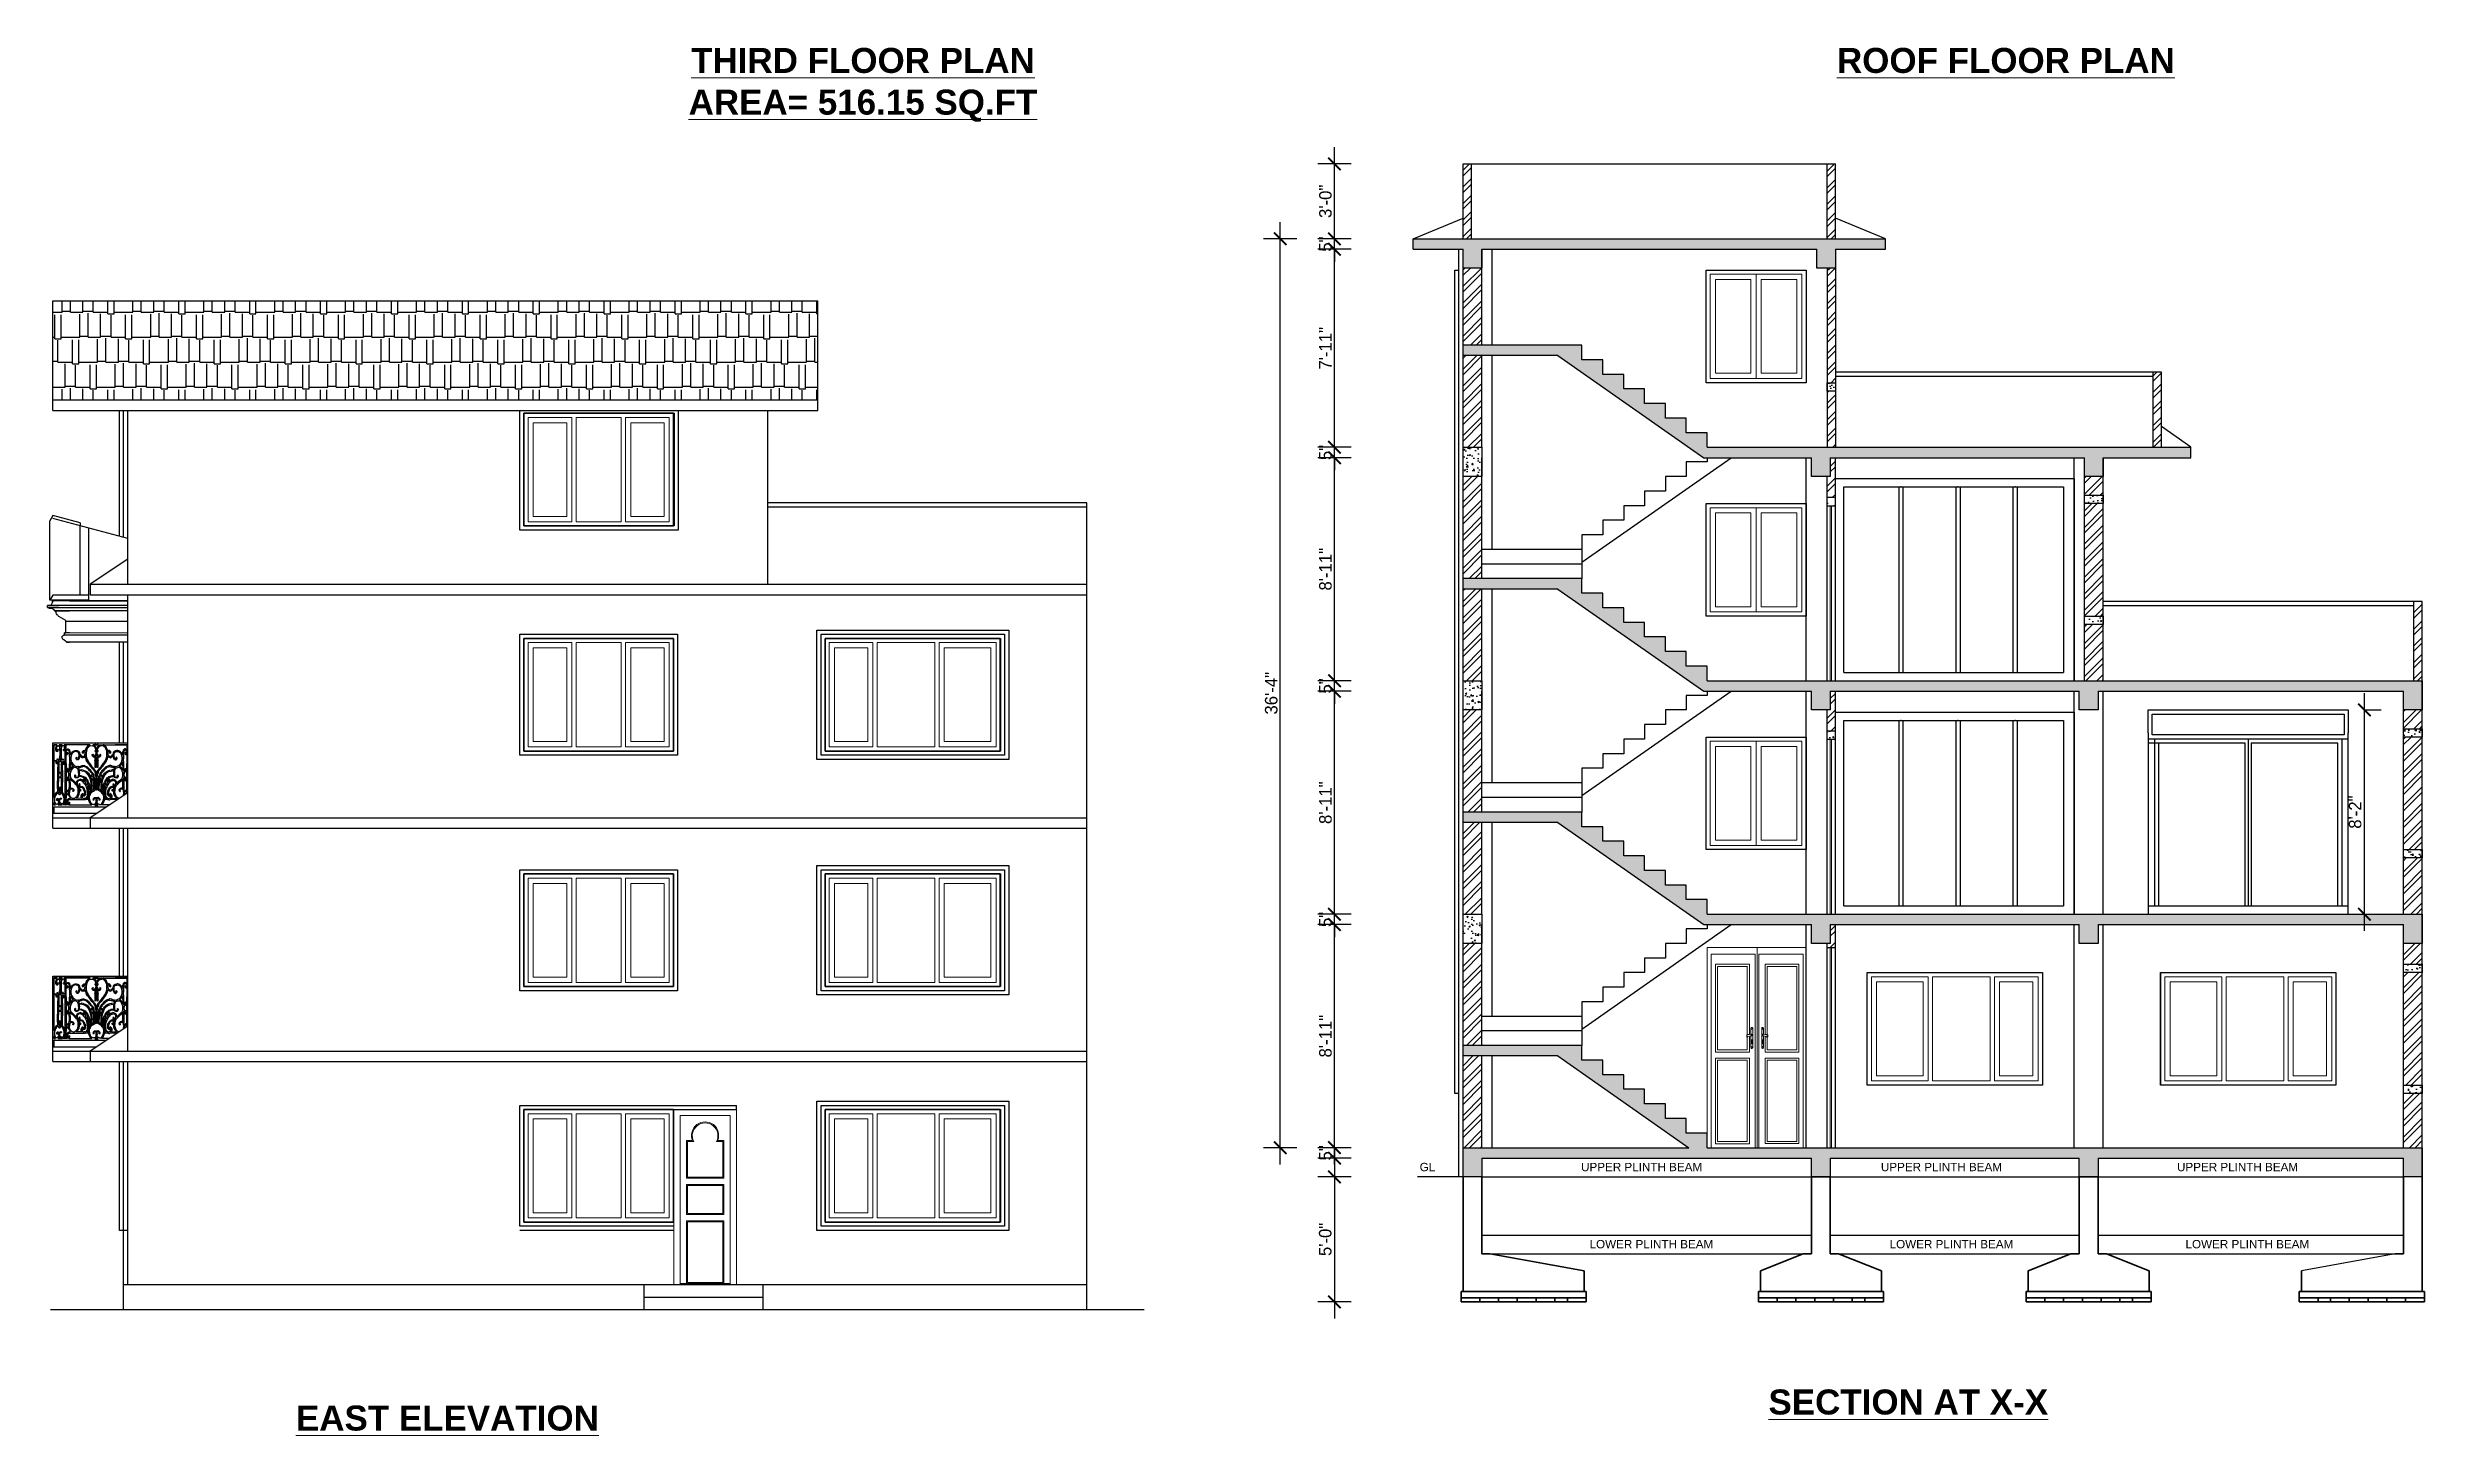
# Model space of a CAD drawing. Header units: inches. Extents: x -343 to 13887, y -13069 to -746.
# Drawn here: x 3740 to 4880, y -9416 to -8750 of the extents above; entities that cross this region are included whole.
import ezdxf

# ---------------------------------------------------------------- set-up
doc = ezdxf.new("R2010")
doc.units = ezdxf.units.IN
doc.header["$LTSCALE"] = 17
doc.header["$MEASUREMENT"] = 0
doc.linetypes.add('ACAD_ISO02W100', pattern=[15, 12, -3])
for name, color, linetype, lineweight in [('25 BOT BAR', 12, 'Continuous', 25), ('DOOR & WIN', 1, 'Continuous', 25), ('DOOR ELEVATION', 21, 'Continuous', 15), ('ELEVATION', 7, 'Continuous', 25), ('furnitures', 45, 'Continuous', 9), ('OUTLINE', 1, 'Continuous', 25), ('TEXT', 231, 'Continuous', 20), ('WALL', 1, 'Continuous', 35), ('WINDOW FRAME', 161, 'Continuous', 20)]:
    doc.layers.add(name, color=color, linetype=linetype, lineweight=lineweight)
doc.styles.add('ARCHITECTURE', font='stylu.ttf')
doc.dimstyles.new('8 SCALE', dxfattribs={"dimscale": 0, "dimtxt": 6, "dimasz": 6, "dimexe": 8, "dimexo": 8, "dimgap": 1.25, "dimtad": 1, "dimdec": 0, "dimzin": 3, "dimdsep": 46, "dimlunit": 4, "dimtxsty": 'ARCHITECTURE', "dimblk": 'ARCHTICK', "dimcen": 8, "dimdle": 8, "dimclrd": 5, "dimclre": 5, "dimclrt": 7, "dimadec": 0, "dimazin": 0, "dimtfac": 0.75, "dimtdec": 0, "dimtix": 1, "dimtmove": 2, "dimatfit": 3, "dimldrblk": 'ARCHTICK', "dimfxl": 8, "dimfxlon": 1, "dimtolj": 1, "dimtzin": 0, "dimlwd": -1, "dimlwe": -1, "dimarcsym": 0})
pattern_1 = [(45, (1436.608, -6453.4055), (-3.9774756, 3.9774756), []), (45, (1439.2595, -6453.4055), (-3.9774756, 3.9774756), [])]
pattern_2 = [(50, (1436.608, -6453.4055), (7.172602, -0.627521), [0.75, -8.25]), (355, (1436.608, -6453.4055), (-1.387513, 7.521921), [0.6, -6.6]), (100.45144, (1437.2056, -6453.458), (5.785088, 6.8944), [0.637402, -7.011421]), (46.1842, (1436.608, -6451.4055), (10.672413, -1.655193), [1.125, -12.375]), (96.63564, (1437.497, -6451.543), (9.34662, 9.741186), [0.956103, -10.517138]), (351.18416, (1436.608, -6451.405), (9.34662, 9.741186), [0.9, -9.9]), (21, (1437.608, -6451.9055), (5.9690705, -4.026189), [0.75, -8.25]), (326, (1437.608, -6451.9055), (2.433153, 7.2515), [0.6, -6.6]), (71.45144, (1438.105, -6452.241), (8.402224, 3.225312), [0.637402, -7.011421]), (37.5, (1436.608, -6453.4055), (0.1215986, 3.3289385), [0, -6.52, 0, -6.7, 0, -6.625]), (7.5, (1436.608, -6453.4055), (2.6306954, 3.944117), [0, -3.82, 0, -6.37, 0, -2.525]), (327.5, (1434.378, -6453.4055), (5.3382244, -0.2255487), [0, -2.5, 0, -7.8, 0, -10.35]), (317.5, (1433.378, -6453.4055), (5.8318617, 1.00105), [0, -3.25, 0, -5.18, 0, -7.35])]

msp = doc.modelspace()

# ---------------------------------------------------------------- texts
at = {"layer": 'DOOR & WIN', "char_height": 4, "attachment_point": 5}
for s, insert in [('{\\fArial TUR|b0|i0|c0|p34;\\C7;GL}', (4402.1, -9286.8)), ('{\\fArial TUR|b0|i0|c0|p34;\\C7;UPPER PLINTH BEAM}', (4504.8, -9286.8)), ('{\\fArial TUR|b0|i0|c0|p34;\\C7;UPPER PLINTH BEAM}', (4648.6, -9286.8)), ('{\\fArial TUR|b0|i0|c0|p34;\\C7;UPPER PLINTH BEAM}', (4790.6, -9286.8)), ('{\\fArial TUR|b0|i0|c0|p34;\\C7;LOWER PLINTH BEAM}', (4509.5, -9323.8)), ('{\\fArial TUR|b0|i0|c0|p34;\\C7;LOWER PLINTH BEAM}', (4653.4, -9323.8)), ('{\\fArial TUR|b0|i0|c0|p34;\\C7;LOWER PLINTH BEAM}', (4795.3, -9323.8))]:
    msp.add_mtext(s, dxfattribs=dict(at, insert=insert))
at = {"layer": 'TEXT', "char_height": 12, "width": 396.298, "attachment_point": 2}
for s, insert in [('{\\fArial|b1|i0|c0|p34;\\LTHIRD FLOOR PLAN \\PAREA= 516.15 SQ.FT}', (4131.4, -8749.9)), ('{\\fArial|b1|i0|c0|p34;\\LROOF FLOOR PLAN }', (4679.5, -8749.9)), ('{\\fArial|b1|i0|c0|p34;\\LEAST ELEVATION}', (3932.1, -9401.2)), ('{\\fArial|b1|i0|c0|p34;\\LSECTION AT X-X}', (4632.7, -9393.5))]:
    msp.add_mtext(s, dxfattribs=dict(at, insert=insert))

# ---------------------------------------------------------------- blocks, each defined once
blk = doc.blocks.new('DSFFDFFD')
at = {"layer": 'ELEVATION', "linetype": 'Continuous'}
for p, q in [((-9566.3, -3437), (-9650.3, -3437)), ((-9650.3, -3437), (-9650.3, -3491)), ((-9566.3, -3491), (-9566.3, -3437)), ((-9650.3, -3491), (-9566.3, -3491))]:
    blk.add_line(p, q, dxfattribs=at)
at = {"layer": 'WINDOW FRAME'}
for p, q in [((-9627.3, -3439), (-9648.3, -3439)), ((-9648.3, -3439), (-9648.3, -3489)), ((-9629.8, -3441.5), (-9645.8, -3441.5)), ((-9645.8, -3441.5), (-9645.8, -3486.5)), ((-9629.8, -3486.5), (-9629.8, -3441.5)), ((-9627.3, -3439), (-9627.3, -3489)), ((-9597.6, -3439), (-9625.3, -3439)), ((-9625.3, -3439), (-9625.3, -3489)), ((-9597.6, -3489), (-9597.6, -3439)), ((-9574.6, -3439), (-9595.6, -3439)), ((-9595.6, -3489), (-9595.6, -3439)), ((-9595.6, -3439), (-9568.3, -3439)), ((-9595.6, -3489), (-9595.6, -3439)), ((-9593.1, -3441.5), (-9570.8, -3441.5)), ((-9593.1, -3486.5), (-9593.1, -3441.5)), ((-9570.8, -3441.5), (-9570.8, -3486.5)), ((-9568.3, -3489), (-9568.3, -3439)), ((-9568.3, -3439), (-9568.3, -3489)), ((-9645.8, -3486.5), (-9629.8, -3486.5)), ((-9570.8, -3486.5), (-9593.1, -3486.5)), ((-9648.3, -3489), (-9627.3, -3489)), ((-9625.3, -3489), (-9597.6, -3489)), ((-9595.6, -3489), (-9574.6, -3489)), ((-9568.3, -3489), (-9595.6, -3489))]:
    blk.add_line(p, q, dxfattribs=at)
blk = doc.blocks.new('sdfsdfdfsdfsdf')
at = {"layer": 'ELEVATION', "linetype": 'Continuous'}
for p, q in [((-28938.7, -495.8), (-28867, -495.8)), ((-28938.7, -549.8), (-28938.7, -495.8)), ((-28867, -495.8), (-28867, -549.8)), ((-28867, -549.8), (-28938.7, -549.8))]:
    blk.add_line(p, q, dxfattribs=at)
at = {"layer": 'WINDOW FRAME'}
for p, q in [((-28936.7, -547.8), (-28936.7, -497.8)), ((-28936.7, -497.8), (-28915.7, -497.8)), ((-28915.7, -497.8), (-28936.7, -497.8)), ((-28936.7, -497.8), (-28936.7, -547.8)), ((-28918.2, -500.3), (-28934.2, -500.3)), ((-28934.2, -500.3), (-28934.2, -545.3)), ((-28918.2, -545.3), (-28918.2, -500.3)), ((-28915.7, -547.8), (-28915.7, -497.8)), ((-28915.7, -547.8), (-28915.7, -497.8)), ((-28913.7, -497.8), (-28892, -497.8)), ((-28913.7, -547.8), (-28913.7, -497.8)), ((-28892, -497.8), (-28892, -547.8)), ((-28890, -497.8), (-28869, -497.8)), ((-28890, -497.8), (-28890, -547.8)), ((-28887.5, -500.3), (-28871.5, -500.3)), ((-28887.5, -545.3), (-28887.5, -500.3)), ((-28871.5, -500.3), (-28871.5, -545.3)), ((-28869, -497.8), (-28869, -547.8)), ((-28934.2, -545.3), (-28918.2, -545.3)), ((-28871.5, -545.3), (-28887.5, -545.3)), ((-28915.7, -547.8), (-28936.7, -547.8)), ((-28936.7, -547.8), (-28915.7, -547.8)), ((-28892, -547.8), (-28913.7, -547.8)), ((-28869, -547.8), (-28890, -547.8))]:
    blk.add_line(p, q, dxfattribs=at)
blk = doc.blocks.new('o1')
at = {"layer": 'DOOR ELEVATION'}
for p, q in [((-30925.9, 3873.6), (-30925.9, 3789.6)), ((-30925.9, 3873.6), (-30895.9, 3873.6)), ((-30922.9, 3870.6), (-30922.9, 3789.6)), ((-30922.9, 3870.6), (-30898.9, 3870.6)), ((-30898.9, 3870.6), (-30898.9, 3789.6)), ((-30895.9, 3873.6), (-30895.9, 3789.6)), ((-30919.9, 3840.6), (-30919.9, 3858.6)), ((-30919.9, 3858.6), (-30916.9, 3858.6)), ((-30919.4, 3841.1), (-30919.4, 3858.1)), ((-30919.4, 3858.1), (-30916.4, 3858.1)), ((-30905.4, 3858.1), (-30902.4, 3858.1)), ((-30904.9, 3858.6), (-30901.9, 3858.6)), ((-30902.4, 3858.1), (-30902.4, 3841.1)), ((-30901.9, 3858.6), (-30901.9, 3840.6)), ((-30901.9, 3840.6), (-30919.9, 3840.6)), ((-30901.9, 3837.6), (-30919.9, 3837.6)), ((-30919.9, 3823.1), (-30919.9, 3837.6)), ((-30902.4, 3841.1), (-30919.4, 3841.1)), ((-30902.4, 3837.1), (-30919.4, 3837.1)), ((-30919.4, 3823.6), (-30919.4, 3837.1)), ((-30902.4, 3837.1), (-30902.4, 3823.6)), ((-30901.9, 3837.6), (-30901.9, 3823.1)), ((-30901.9, 3823.1), (-30919.9, 3823.1)), ((-30919.9, 3790.1), (-30919.9, 3820.1)), ((-30901.9, 3820.1), (-30919.9, 3820.1)), ((-30902.4, 3823.6), (-30919.4, 3823.6)), ((-30919.4, 3790.6), (-30919.4, 3819.6)), ((-30902.4, 3819.6), (-30919.4, 3819.6)), ((-30902.4, 3819.6), (-30902.4, 3790.6)), ((-30901.9, 3820.1), (-30901.9, 3790.1)), ((-30925.9, 3789.6), (-30922.9, 3789.6)), ((-30922.9, 3790.1), (-30898.9, 3790.1)), ((-30901.9, 3790.1), (-30919.9, 3790.1)), ((-30902.4, 3790.6), (-30919.4, 3790.6)), ((-30898.9, 3789.6), (-30895.9, 3789.6))]:
    blk.add_line(p, q, dxfattribs=at)
for centre, radius, start, end in [((-30910.9, 3861.1), 6.5, 337.3801, 202.6199), ((-30910.9, 3860.9), 6.17, 332.7226, 207.2774)]:
    blk.add_arc(centre, radius, start, end, dxfattribs=at)
blk = doc.blocks.new('sdfsdferer')
at = {"layer": 'ELEVATION', "linetype": 'Continuous'}
blk.add_lwpolyline([(-29098.2, -495.8), (-29050.2, -495.8), (-29050.2, -549.8), (-29098.2, -549.8)], close=True, dxfattribs=at)
at = {"layer": 'WINDOW FRAME'}
for p, q in [((-29074.2, -497.8), (-29074.2, -547.8)), ((-29074.2, -547.8), (-29074.2, -497.8))]:
    blk.add_line(p, q, dxfattribs=at)
for points in [[(-29074.2, -547.8), (-29096.2, -547.8), (-29096.2, -497.8), (-29074.2, -497.8)], [(-29074.2, -497.8), (-29052.2, -497.8), (-29052.2, -547.8), (-29074.2, -547.8)]]:
    blk.add_lwpolyline(points, dxfattribs=at)
for points in [[(-29074.2, -497.8), (-29096.2, -497.8), (-29096.2, -547.8), (-29074.2, -547.8)], [(-29076.7, -500.3), (-29093.7, -500.3), (-29093.7, -545.3), (-29076.7, -545.3)], [(-29071.7, -500.3), (-29054.7, -500.3), (-29054.7, -545.3), (-29071.7, -545.3)]]:
    blk.add_lwpolyline(points, close=True, dxfattribs=at)
blk = doc.blocks.new('_ArchTick')
at = {"color": 0, "linetype": 'ByBlock', "const_width": 0.15}
blk.add_lwpolyline([(-0.5, -0.5), (0.5, 0.5)], dxfattribs=at)
blk = doc.blocks.new('*D2963')
at = {"layer": 'Defpoints', "color": 0, "transparency": 16777216}
for p in [(4357.5, -9170.5), (4536.2, -9170.5), (4419.2, -9277.5)]:
    blk.add_point(p, dxfattribs=at)
at = {"layer": 'OUTLINE', "color": 5, "transparency": 16777216}
for p, q in [((4357.5, -9285.5), (4357.5, -9162.5)), ((4365.5, -9170.5), (4349.5, -9170.5)), ((4365.5, -9277.5), (4349.5, -9277.5))]:
    blk.add_line(p, q, dxfattribs=at)
at = {"layer": 'OUTLINE', "color": 5, "transparency": 16777216, "xscale": 6, "yscale": 6, "zscale": 6}
for p, rotation in [((4357.5, -9170.5), 90), ((4357.5, -9277.5), 270)]:
    blk.add_blockref('_ArchTick', p, dxfattribs=dict(at, rotation=rotation))
at = {"layer": 'OUTLINE', "color": 7, "transparency": 16777216, "insert": (4353.2, -9224), "char_height": 6, "attachment_point": 5, "rotation": 90, "style": 'ARCHITECTURE'}
blk.add_mtext('\\A1;8\'-11"', dxfattribs=at)
blk = doc.blocks.new('*D2964')
at = {"layer": 'Defpoints', "color": 0, "transparency": 16777216}
for p in [(4357.5, -9058.5), (4536.2, -9058.5), (4536.2, -9165.5)]:
    blk.add_point(p, dxfattribs=at)
at = {"layer": 'OUTLINE', "color": 5, "transparency": 16777216}
for p, q in [((4357.5, -9173.5), (4357.5, -9050.5)), ((4365.5, -9058.5), (4349.5, -9058.5)), ((4365.5, -9165.5), (4349.5, -9165.5))]:
    blk.add_line(p, q, dxfattribs=at)
at = {"layer": 'OUTLINE', "color": 5, "transparency": 16777216, "xscale": 6, "yscale": 6, "zscale": 6}
for p, rotation in [((4357.5, -9058.5), 90), ((4357.5, -9165.5), 270)]:
    blk.add_blockref('_ArchTick', p, dxfattribs=dict(at, rotation=rotation))
at = {"layer": 'OUTLINE', "color": 7, "transparency": 16777216, "insert": (4353.2, -9112), "char_height": 6, "attachment_point": 5, "rotation": 90, "style": 'ARCHITECTURE'}
blk.add_mtext('\\A1;8\'-11"', dxfattribs=at)
blk = doc.blocks.new('*D2965')
at = {"layer": 'Defpoints', "color": 0, "transparency": 16777216}
for p in [(4357.5, -9053.5), (4536.2, -9053.5), (4536.2, -9058.5)]:
    blk.add_point(p, dxfattribs=at)
at = {"layer": 'OUTLINE', "color": 5, "transparency": 16777216}
for p, q in [((4357.5, -9053.5), (4357.5, -9047.5)), ((4365.5, -9053.5), (4349.5, -9053.5)), ((4365.5, -9058.5), (4349.5, -9058.5)), ((4357.5, -9058.5), (4357.5, -9053.5)), ((4357.5, -9058.5), (4357.5, -9064.5))]:
    blk.add_line(p, q, dxfattribs=at)
at = {"layer": 'OUTLINE', "color": 5, "transparency": 16777216, "xscale": 6, "yscale": 6, "zscale": 6}
for p, rotation in [((4357.5, -9053.5), 270), ((4357.5, -9058.5), 90)]:
    blk.add_blockref('_ArchTick', p, dxfattribs=dict(at, rotation=rotation))
at = {"layer": 'OUTLINE', "color": 7, "transparency": 16777216, "insert": (4353.2, -9056), "char_height": 6, "attachment_point": 5, "rotation": 90, "style": 'ARCHITECTURE'}
blk.add_mtext('\\A1;5"', dxfattribs=at)
blk = doc.blocks.new('*D2966')
at = {"layer": 'Defpoints', "color": 0, "transparency": 16777216}
for p in [(4357.5, -8946.5), (4536.2, -8946.5), (4536.2, -9053.5)]:
    blk.add_point(p, dxfattribs=at)
at = {"layer": 'OUTLINE', "color": 5, "transparency": 16777216}
for p, q in [((4365.5, -8946.5), (4349.5, -8946.5)), ((4357.5, -9061.5), (4357.5, -8938.5)), ((4365.5, -9053.5), (4349.5, -9053.5))]:
    blk.add_line(p, q, dxfattribs=at)
at = {"layer": 'OUTLINE', "color": 5, "transparency": 16777216, "xscale": 6, "yscale": 6, "zscale": 6}
for p, rotation in [((4357.5, -8946.5), 90), ((4357.5, -9053.5), 270)]:
    blk.add_blockref('_ArchTick', p, dxfattribs=dict(at, rotation=rotation))
at = {"layer": 'OUTLINE', "color": 7, "transparency": 16777216, "insert": (4353.2, -9000), "char_height": 6, "attachment_point": 5, "rotation": 90, "style": 'ARCHITECTURE'}
blk.add_mtext('\\A1;8\'-11"', dxfattribs=at)
blk = doc.blocks.new('*D2967')
at = {"layer": 'Defpoints', "color": 0, "transparency": 16777216}
for p in [(4357.5, -8941.5), (4536.2, -8941.5), (4536.2, -8946.5)]:
    blk.add_point(p, dxfattribs=at)
at = {"layer": 'OUTLINE', "color": 5, "transparency": 16777216}
for p, q in [((4357.5, -8941.5), (4357.5, -8935.5)), ((4365.5, -8941.5), (4349.5, -8941.5)), ((4365.5, -8946.5), (4349.5, -8946.5)), ((4357.5, -8946.5), (4357.5, -8941.5)), ((4357.5, -8946.5), (4357.5, -8952.5))]:
    blk.add_line(p, q, dxfattribs=at)
at = {"layer": 'OUTLINE', "color": 5, "transparency": 16777216, "xscale": 6, "yscale": 6, "zscale": 6}
for p, rotation in [((4357.5, -8941.5), 270), ((4357.5, -8946.5), 90)]:
    blk.add_blockref('_ArchTick', p, dxfattribs=dict(at, rotation=rotation))
at = {"layer": 'OUTLINE', "color": 7, "transparency": 16777216, "insert": (4353.2, -8944), "char_height": 6, "attachment_point": 5, "rotation": 90, "style": 'ARCHITECTURE'}
blk.add_mtext('\\A1;5"', dxfattribs=at)
blk = doc.blocks.new('*D2968')
at = {"layer": 'Defpoints', "color": 0, "transparency": 16777216}
for p in [(4357.5, -8846.5), (4530.5, -8846.5), (4536.2, -8941.5)]:
    blk.add_point(p, dxfattribs=at)
at = {"layer": 'OUTLINE', "color": 5, "transparency": 16777216}
for p, q in [((4357.5, -8949.5), (4357.5, -8838.5)), ((4365.5, -8846.5), (4349.5, -8846.5)), ((4365.5, -8941.5), (4349.5, -8941.5))]:
    blk.add_line(p, q, dxfattribs=at)
at = {"layer": 'OUTLINE', "color": 5, "transparency": 16777216, "xscale": 6, "yscale": 6, "zscale": 6}
for p, rotation in [((4357.5, -8846.5), 90), ((4357.5, -8941.5), 270)]:
    blk.add_blockref('_ArchTick', p, dxfattribs=dict(at, rotation=rotation))
at = {"layer": 'OUTLINE', "color": 7, "transparency": 16777216, "insert": (4353.1, -8894), "char_height": 6, "attachment_point": 5, "rotation": 90, "style": 'ARCHITECTURE'}
blk.add_mtext('\\A1;7\'-11"', dxfattribs=at)
blk = doc.blocks.new('*D2969')
at = {"layer": 'Defpoints', "color": 0, "transparency": 16777216}
for p in [(4357.5, -8841.5), (4530.5, -8841.5), (4530.5, -8846.5)]:
    blk.add_point(p, dxfattribs=at)
at = {"layer": 'OUTLINE', "color": 5, "transparency": 16777216}
for p, q in [((4365.5, -8841.5), (4349.5, -8841.5)), ((4357.5, -8841.5), (4357.5, -8835.5)), ((4357.5, -8846.5), (4357.5, -8841.5)), ((4365.5, -8846.5), (4349.5, -8846.5)), ((4357.5, -8846.5), (4357.5, -8852.5))]:
    blk.add_line(p, q, dxfattribs=at)
at = {"layer": 'OUTLINE', "color": 5, "transparency": 16777216, "xscale": 6, "yscale": 6, "zscale": 6}
for p, rotation in [((4357.5, -8841.5), 270), ((4357.5, -8846.5), 90)]:
    blk.add_blockref('_ArchTick', p, dxfattribs=dict(at, rotation=rotation))
at = {"layer": 'OUTLINE', "color": 7, "transparency": 16777216, "insert": (4353.2, -8844), "char_height": 6, "attachment_point": 5, "rotation": 90, "style": 'ARCHITECTURE'}
blk.add_mtext('\\A1;5"', dxfattribs=at)
blk = doc.blocks.new('*D2970')
at = {"layer": 'Defpoints', "color": 0, "transparency": 16777216}
for p in [(4357.5, -8805.5), (4419.2, -8805.5), (4530.5, -8841.5)]:
    blk.add_point(p, dxfattribs=at)
at = {"layer": 'OUTLINE', "color": 5, "transparency": 16777216}
for p, q in [((4357.5, -8849.5), (4357.5, -8797.5)), ((4365.5, -8805.5), (4349.5, -8805.5)), ((4365.5, -8841.5), (4349.5, -8841.5))]:
    blk.add_line(p, q, dxfattribs=at)
at = {"layer": 'OUTLINE', "color": 5, "transparency": 16777216, "xscale": 6, "yscale": 6, "zscale": 6}
for p, rotation in [((4357.5, -8805.5), 90), ((4357.5, -8841.5), 270)]:
    blk.add_blockref('_ArchTick', p, dxfattribs=dict(at, rotation=rotation))
at = {"layer": 'OUTLINE', "color": 7, "transparency": 16777216, "insert": (4353.2, -8823.5), "char_height": 6, "attachment_point": 5, "rotation": 90, "style": 'ARCHITECTURE'}
blk.add_mtext('\\A1;3\'-0"', dxfattribs=at)
blk = doc.blocks.new('*D2971')
at = {"layer": 'Defpoints', "color": 0, "transparency": 16777216}
for p in [(4357.5, -9165.5), (4536.2, -9165.5), (4536.2, -9170.5)]:
    blk.add_point(p, dxfattribs=at)
at = {"layer": 'OUTLINE', "color": 5, "transparency": 16777216}
for p, q in [((4357.5, -9165.5), (4357.5, -9159.5)), ((4365.5, -9165.5), (4349.5, -9165.5)), ((4365.5, -9170.5), (4349.5, -9170.5)), ((4357.5, -9170.5), (4357.5, -9165.5)), ((4357.5, -9170.5), (4357.5, -9176.5))]:
    blk.add_line(p, q, dxfattribs=at)
at = {"layer": 'OUTLINE', "color": 5, "transparency": 16777216, "xscale": 6, "yscale": 6, "zscale": 6}
for p, rotation in [((4357.5, -9165.5), 270), ((4357.5, -9170.5), 90)]:
    blk.add_blockref('_ArchTick', p, dxfattribs=dict(at, rotation=rotation))
at = {"layer": 'OUTLINE', "color": 7, "transparency": 16777216, "insert": (4353.2, -9168), "char_height": 6, "attachment_point": 5, "rotation": 90, "style": 'ARCHITECTURE'}
blk.add_mtext('\\A1;5"', dxfattribs=at)
blk = doc.blocks.new('*D2972')
at = {"layer": 'Defpoints', "color": 0, "transparency": 16777216}
for p in [(4419.2, -9277.5), (4357.5, -9282.5), (4428.2, -9282.5)]:
    blk.add_point(p, dxfattribs=at)
at = {"layer": 'OUTLINE', "color": 5, "transparency": 16777216}
for p, q in [((4365.5, -9277.5), (4349.5, -9277.5)), ((4357.5, -9277.5), (4357.5, -9271.5)), ((4357.5, -9277.5), (4357.5, -9282.5)), ((4365.5, -9282.5), (4349.5, -9282.5)), ((4357.5, -9282.5), (4357.5, -9288.5))]:
    blk.add_line(p, q, dxfattribs=at)
at = {"layer": 'OUTLINE', "color": 5, "transparency": 16777216, "xscale": 6, "yscale": 6, "zscale": 6}
for p, rotation in [((4357.5, -9277.5), 270), ((4357.5, -9282.5), 90)]:
    blk.add_blockref('_ArchTick', p, dxfattribs=dict(at, rotation=rotation))
at = {"layer": 'OUTLINE', "color": 7, "transparency": 16777216, "insert": (4353.2, -9280), "char_height": 6, "attachment_point": 5, "rotation": 90, "style": 'ARCHITECTURE'}
blk.add_mtext('\\A1;5"', dxfattribs=at)
blk = doc.blocks.new('*D2973')
at = {"layer": 'Defpoints', "color": 0, "transparency": 16777216}
for p in [(4419.2, -9291.5), (4357.5, -9351.5), (4419.2, -9351.5)]:
    blk.add_point(p, dxfattribs=at)
at = {"layer": 'OUTLINE', "color": 5, "transparency": 16777216}
for p, q in [((4357.5, -9283.5), (4357.5, -9359.5)), ((4365.5, -9291.5), (4349.5, -9291.5)), ((4365.5, -9351.5), (4349.5, -9351.5))]:
    blk.add_line(p, q, dxfattribs=at)
at = {"layer": 'OUTLINE', "color": 5, "transparency": 16777216, "xscale": 6, "yscale": 6, "zscale": 6}
for p, rotation in [((4357.5, -9291.5), 90), ((4357.5, -9351.5), 270)]:
    blk.add_blockref('_ArchTick', p, dxfattribs=dict(at, rotation=rotation))
at = {"layer": 'OUTLINE', "color": 7, "transparency": 16777216, "insert": (4353.1, -9321.5), "char_height": 6, "attachment_point": 5, "rotation": 90, "style": 'ARCHITECTURE'}
blk.add_mtext('\\A1;5\'-0"', dxfattribs=at)
blk = doc.blocks.new('*D2974')
at = {"layer": 'Defpoints', "color": 0, "transparency": 16777216}
for p in [(4331.5, -8841.5), (4419.2, -8841.5), (4419.2, -9277.5)]:
    blk.add_point(p, dxfattribs=at)
at = {"layer": 'OUTLINE', "color": 5, "transparency": 16777216}
for p, q in [((4331.5, -9285.5), (4331.5, -8833.5)), ((4339.5, -8841.5), (4323.5, -8841.5)), ((4339.5, -9277.5), (4323.5, -9277.5))]:
    blk.add_line(p, q, dxfattribs=at)
at = {"layer": 'OUTLINE', "color": 5, "transparency": 16777216, "xscale": 6, "yscale": 6, "zscale": 6}
for p, rotation in [((4331.5, -8841.5), 90), ((4331.5, -9277.5), 270)]:
    blk.add_blockref('_ArchTick', p, dxfattribs=dict(at, rotation=rotation))
at = {"layer": 'OUTLINE', "color": 7, "transparency": 16777216, "insert": (4327.2, -9059.5), "char_height": 6, "attachment_point": 5, "rotation": 90, "style": 'ARCHITECTURE'}
blk.add_mtext('\\A1;36\'-4"', dxfattribs=at)
blk = doc.blocks.new('*D2975')
at = {"layer": 'Defpoints', "color": 0, "transparency": 16777216}
for p in [(4843.7, -9067.5), (4851.4, -9067.5), (4843.7, -9165.5)]:
    blk.add_point(p, dxfattribs=at)
at = {"layer": 'OUTLINE', "color": 5, "transparency": 16777216}
for p, q in [((4851.4, -9173.5), (4851.4, -9059.5)), ((4851.4, -9067.5), (4859.4, -9067.5)), ((4851.4, -9165.5), (4859.4, -9165.5))]:
    blk.add_line(p, q, dxfattribs=at)
at = {"layer": 'OUTLINE', "color": 5, "transparency": 16777216, "xscale": 6, "yscale": 6, "zscale": 6}
for p, rotation in [((4851.4, -9067.5), 90), ((4851.4, -9165.5), 270)]:
    blk.add_blockref('_ArchTick', p, dxfattribs=dict(at, rotation=rotation))
at = {"layer": 'OUTLINE', "color": 7, "transparency": 16777216, "insert": (4847, -9116.5), "char_height": 6, "attachment_point": 5, "rotation": 90, "style": 'ARCHITECTURE'}
blk.add_mtext('\\A1;8\'-2"', dxfattribs=at)

# ---------------------------------------------------------------- dimensions: what is measured, and where the dimension line sits
at = {"layer": 'OUTLINE'}
for base, p1, p2, picture, middle in [((4357.5, -8805.5), (4530.5, -8841.5), (4419.2, -8805.5), '*D2970', (4353.2, -8823.5)), ((4331.5, -8841.5), (4419.2, -9277.5), (4419.2, -8841.5), '*D2974', (4327.2, -9059.5)), ((4357.5, -8846.5), (4536.2, -8941.5), (4530.5, -8846.5), '*D2968', (4353.1, -8894)), ((4357.5, -8841.5), (4530.5, -8846.5), (4530.5, -8841.5), '*D2969', (4353.2, -8844)), ((4357.5, -8941.5), (4536.2, -8946.5), (4536.2, -8941.5), '*D2967', (4353.2, -8944)), ((4357.5, -8946.5), (4536.2, -9053.5), (4536.2, -8946.5), '*D2966', (4353.2, -9000)), ((4357.5, -9053.5), (4536.2, -9058.5), (4536.2, -9053.5), '*D2965', (4353.2, -9056)), ((4357.5, -9058.5), (4536.2, -9165.5), (4536.2, -9058.5), '*D2964', (4353.2, -9112)), ((4851.4, -9067.5), (4843.7, -9165.5), (4843.7, -9067.5), '*D2975', (4847, -9116.5)), ((4357.5, -9165.5), (4536.2, -9170.5), (4536.2, -9165.5), '*D2971', (4353.2, -9168)), ((4357.5, -9170.5), (4419.2, -9277.5), (4536.2, -9170.5), '*D2963', (4353.2, -9224)), ((4357.5, -9282.5), (4419.2, -9277.5), (4428.2, -9282.5), '*D2972', (4353.2, -9280)), ((4357.5, -9351.5), (4419.2, -9291.5), (4419.2, -9351.5), '*D2973', (4353.1, -9321.5))]:
    dim = msp.add_linear_dim(base=base, p1=p1, p2=p2, angle=90, dimstyle='8 SCALE', override={"dimscale": 1}, dxfattribs=at)
    dim.commit()
    dim.dimension.update_dxf_attribs({"geometry": picture, "text_midpoint": middle})

# ---------------------------------------------------------------- hatches: boundary and pattern name
at = {"layer": 'OUTLINE'}
h = msp.add_hatch(dxfattribs=at)
h.set_pattern_fill('ANSI32', color=8, scale=15)
h.set_pattern_definition(pattern_1)
h.paths.add_polyline_path([(4419.2, -8841.5), (4423.2, -8841.5), (4423.2, -8805.5), (4419.2, -8805.5)])
h = msp.add_hatch(dxfattribs=at)
h.set_pattern_fill('ANSI32', color=8, scale=15)
h.set_pattern_definition(pattern_1)
h.paths.add_polyline_path([(4597.8, -8805.5), (4593.8, -8805.5), (4593.8, -8841.5), (4597.8, -8841.5)])
at = {"layer": 'OUTLINE', "true_color": 0xf7abae}
h = msp.add_hatch(dxfattribs=at)
h.set_pattern_fill('AR-CONC', color=241)
h.set_pattern_definition(pattern_2)
h.paths.add_polyline_path([(4621.8, -8841.5), (4395.2, -8841.5), (4395.2, -8846.5), (4419.2, -8846.5), (4419.2, -8855.5), (4428.2, -8855.5), (4428.2, -8846.5), (4588.8, -8846.5), (4588.8, -8855.5), (4597.8, -8855.5), (4597.8, -8846.5), (4621.8, -8846.5)])
at = {"layer": 'OUTLINE'}
h = msp.add_hatch(dxfattribs=at)
h.set_pattern_fill('ANSI32', color=8, scale=15)
h.set_pattern_definition(pattern_1)
h.paths.add_polyline_path([(4428.2, -8855.5), (4419.2, -8855.5), (4419.2, -8892.5), (4428.2, -8892.5)])
h = msp.add_hatch(dxfattribs=at)
h.set_pattern_fill('ANSI32', color=8, scale=15)
h.set_pattern_definition(pattern_1)
h.paths.add_polyline_path([(4597.8, -8855.5), (4593.8, -8855.5), (4593.8, -8910.5), (4597.8, -8910.5)])
h = msp.add_hatch(dxfattribs=at)
h.set_pattern_fill('AR-RSHKE', color=8)
h.set_pattern_definition([(0, (6394.782, -5792.663), (25.5, 12), [6, -5, 7, -3, 9, -4]), (0, (6400.782, -5792.163), (25.5, 12), [5, -19, 4, -6]), (0, (6412.782, -5793.413), (25.5, 12), [3, -31]), (90, (6394.7815, -5792.663), (-8.5, 12), [11.5, -36.5]), (90, (6400.7815, -5792.663), (-8.5, 12), [11.25, -36.75]), (90, (6405.7815, -5792.663), (-8.5, 12), [10.5, -37.5]), (90, (6412.7815, -5793.413), (-8.5, 12), [11.5, -36.5]), (90, (6415.7815, -5793.413), (-8.5, 12), [11.5, -36.5]), (90, (6424.7815, -5792.663), (-8.5, 12), [11, -37])])
h.paths.add_polyline_path([(3742.8, -8871.2), (3742.8, -8918.8), (4109.8, -8918.8), (4109.8, -8871.2)])
at = {"layer": 'OUTLINE', "true_color": 0xf7abae}
h = msp.add_hatch(dxfattribs=at)
h.set_pattern_fill('AR-CONC', color=241)
h.set_pattern_definition(pattern_2)
h.paths.add_polyline_path([(4768.2, -8941.5), (4536.2, -8941.5), (4536.2, -8934.5), (4526.2, -8934.5), (4526.2, -8927.5), (4516.2, -8927.5), (4516.2, -8920.5), (4506.2, -8920.5), (4506.2, -8913.5), (4496.2, -8913.5), (4496.2, -8906.5), (4486.2, -8906.5), (4486.2, -8899.5), (4476.2, -8899.5), (4476.2, -8892.5), (4419.2, -8892.5), (4419.2, -8897.5), (4464.7, -8897.5), (4534.7, -8946.5), (4586.3, -8946.5), (4586.3, -8955.5), (4595.3, -8955.5), (4595.3, -8946.5), (4717.2, -8946.5), (4717.2, -8955.5), (4726.2, -8955.5), (4726.2, -8946.5), (4768.2, -8946.5)])
at = {"layer": 'OUTLINE'}
h = msp.add_hatch(dxfattribs=at)
h.set_pattern_fill('ANSI32', color=8, scale=15)
h.set_pattern_definition(pattern_1)
h.paths.add_polyline_path([(4428.2, -8897.5), (4419.2, -8897.5), (4419.2, -8941.5), (4428.2, -8941.5)], flags=17)
at = {"layer": 'OUTLINE', "true_color": 0xf7abae}
h = msp.add_hatch(dxfattribs=at)
h.set_pattern_fill('AR-CONC', color=241)
h.set_pattern_definition(pattern_2)
h.paths.add_polyline_path([(4597.8, -8910.5), (4593.8, -8910.5), (4593.8, -8914.5), (4597.8, -8914.5)], flags=17)
at = {"layer": 'OUTLINE'}
h = msp.add_hatch(dxfattribs=at)
h.set_pattern_fill('ANSI32', color=8, scale=15)
h.set_pattern_definition(pattern_1)
h.paths.add_polyline_path([(4750.2, -8941.5), (4754.2, -8941.5), (4754.2, -8905.5), (4750.2, -8905.5)], flags=17)
h = msp.add_hatch(dxfattribs=at)
h.set_pattern_fill('ANSI32', color=8, scale=15)
h.set_pattern_definition(pattern_1)
h.paths.add_polyline_path([(4597.8, -8914.5), (4593.8, -8914.5), (4593.8, -8941.5), (4595.3, -8941.5), (4597.8, -8941.5)], flags=17)
at = {"layer": 'OUTLINE', "true_color": 0xf7abae}
h = msp.add_hatch(dxfattribs=at)
h.set_pattern_fill('AR-CONC', color=241)
h.set_pattern_definition(pattern_2)
h.paths.add_polyline_path([(4428.2, -8941.5), (4419.2, -8941.5), (4419.2, -8955.5), (4428.2, -8955.5)], flags=17)
at = {"layer": 'OUTLINE'}
h = msp.add_hatch(dxfattribs=at)
h.set_pattern_fill('ANSI32', color=8, scale=15)
h.set_pattern_definition(pattern_1)
h.paths.add_polyline_path([(4597.8, -8956.5), (4597.8, -8946.5), (4595.3, -8946.5), (4595.3, -8955.5), (4593.8, -8955.5), (4593.8, -8965.5), (4597.8, -8965.5)])
h = msp.add_hatch(dxfattribs=at)
h.set_pattern_fill('ANSI32', color=8, scale=15)
h.set_pattern_definition(pattern_1)
h.paths.add_polyline_path([(4428.2, -8955.5), (4419.2, -8955.5), (4419.2, -9004.5), (4428.2, -9004.5)])
h = msp.add_hatch(dxfattribs=at)
h.set_pattern_fill('ANSI32', color=8, scale=15)
h.set_pattern_definition(pattern_1)
h.paths.add_polyline_path([(4726.2, -8955.5), (4717.2, -8955.5), (4717.2, -8964.5), (4726.2, -8964.5)])
at = {"layer": 'OUTLINE', "true_color": 0xf7abae}
h = msp.add_hatch(dxfattribs=at)
h.set_pattern_fill('AR-CONC', color=241)
h.set_pattern_definition(pattern_2)
h.paths.add_polyline_path([(4597.8, -8965.5), (4593.8, -8965.5), (4593.8, -8969.5), (4597.8, -8969.5)])
h = msp.add_hatch(dxfattribs=at)
h.set_pattern_fill('AR-CONC', color=241)
h.set_pattern_definition(pattern_2)
h.paths.add_polyline_path([(4726.2, -8964.5), (4717.2, -8964.5), (4717.2, -8968.5), (4726.2, -8968.5)])
at = {"layer": 'OUTLINE'}
h = msp.add_hatch(dxfattribs=at)
h.set_pattern_fill('ANSI32', color=8, scale=15)
h.set_pattern_definition(pattern_1)
h.paths.add_polyline_path([(4726.2, -8968.5), (4717.2, -8968.5), (4717.2, -9022.5), (4726.2, -9022.5)])
at = {"layer": 'OUTLINE', "true_color": 0xf7abae}
h = msp.add_hatch(dxfattribs=at)
h.set_pattern_fill('AR-CONC', color=241)
h.set_pattern_definition(pattern_2)
h.paths.add_polyline_path([(4476.2, -9004.5), (4419.2, -9004.5), (4419.2, -9009.5), (4464.7, -9009.5), (4534.7, -9058.5), (4586.3, -9058.5), (4586.3, -9067.5), (4595.3, -9067.5), (4595.3, -9058.5), (4714.7, -9058.5), (4714.7, -9067.5), (4723.7, -9067.5), (4723.7, -9058.5), (4870.2, -9058.5), (4870.2, -9067.5), (4879.2, -9067.5), (4879.2, -9053.5), (4870.2, -9053.5), (4536.2, -9053.5), (4536.2, -9046.5), (4526.2, -9046.5), (4526.2, -9039.5), (4516.2, -9039.5), (4516.2, -9032.5), (4506.2, -9032.5), (4506.2, -9025.5), (4496.2, -9025.5), (4496.2, -9018.5), (4486.2, -9018.5), (4486.2, -9011.5), (4476.2, -9011.5)])
at = {"layer": 'OUTLINE'}
h = msp.add_hatch(dxfattribs=at)
h.set_pattern_fill('ANSI32', color=8, scale=15)
h.set_pattern_definition(pattern_1)
h.paths.add_polyline_path([(4428.2, -9009.5), (4419.2, -9009.5), (4419.2, -9053.5), (4428.2, -9053.5)], flags=17)
h = msp.add_hatch(dxfattribs=at)
h.set_pattern_fill('ANSI32', color=8, scale=15)
h.set_pattern_definition(pattern_1)
h.paths.add_polyline_path([(4879.2, -9015.5), (4875.2, -9015.5), (4875.2, -9053.5), (4879.2, -9053.5)], flags=17)
at = {"layer": 'OUTLINE', "true_color": 0xf7abae}
h = msp.add_hatch(dxfattribs=at)
h.set_pattern_fill('AR-CONC', color=241)
h.set_pattern_definition(pattern_2)
h.paths.add_polyline_path([(4726.2, -9022.5), (4717.2, -9022.5), (4717.2, -9026.5), (4726.2, -9026.5)], flags=17)
at = {"layer": 'OUTLINE'}
h = msp.add_hatch(dxfattribs=at)
h.set_pattern_fill('ANSI32', color=8, scale=15)
h.set_pattern_definition(pattern_1)
h.paths.add_polyline_path([(4726.2, -9026.5), (4717.2, -9026.5), (4717.2, -9053.5), (4723.7, -9053.5), (4726.2, -9053.5)])
at = {"layer": 'OUTLINE', "true_color": 0xf7abae}
h = msp.add_hatch(dxfattribs=at)
h.set_pattern_fill('AR-CONC', color=241)
h.set_pattern_definition(pattern_2)
h.paths.add_polyline_path([(4428.2, -9053.5), (4419.2, -9053.5), (4419.2, -9067.5), (4428.2, -9067.5)])
at = {"layer": 'OUTLINE'}
h = msp.add_hatch(dxfattribs=at)
h.set_pattern_fill('ANSI32', color=8, scale=15)
h.set_pattern_definition(pattern_1)
h.paths.add_polyline_path([(4597.8, -9068.5), (4597.8, -9058.5), (4595.3, -9058.5), (4595.3, -9067.5), (4593.8, -9067.5), (4593.8, -9077.5), (4597.8, -9077.5)])
h = msp.add_hatch(dxfattribs=at)
h.set_pattern_fill('ANSI32', color=8, scale=15)
h.set_pattern_definition(pattern_1)
h.paths.add_polyline_path([(4428.2, -9067.5), (4419.2, -9067.5), (4419.2, -9116.5), (4428.2, -9116.5)])
h = msp.add_hatch(dxfattribs=at)
h.set_pattern_fill('ANSI32', color=8, scale=15)
h.set_pattern_definition(pattern_1)
h.paths.add_polyline_path([(4879.2, -9067.5), (4870.2, -9067.5), (4870.2, -9076.5), (4879.2, -9076.5)])
at = {"layer": 'OUTLINE', "true_color": 0xf7abae}
h = msp.add_hatch(dxfattribs=at)
h.set_pattern_fill('AR-CONC', color=241)
h.set_pattern_definition(pattern_2)
h.paths.add_polyline_path([(4597.8, -9077.5), (4593.8, -9077.5), (4593.8, -9081.5), (4597.8, -9081.5)])
h = msp.add_hatch(dxfattribs=at)
h.set_pattern_fill('AR-CONC', color=241)
h.set_pattern_definition(pattern_2)
h.paths.add_polyline_path([(4879.2, -9076.5), (4870.2, -9076.5), (4870.2, -9080.5), (4879.2, -9080.5)])
at = {"layer": 'OUTLINE'}
h = msp.add_hatch(dxfattribs=at)
h.set_pattern_fill('ANSI32', color=8, scale=15)
h.set_pattern_definition(pattern_1)
h.paths.add_polyline_path([(4879.2, -9080.5), (4870.2, -9080.5), (4870.2, -9134.5), (4879.2, -9134.5)])
at = {"layer": 'OUTLINE', "true_color": 0xf7abae}
h = msp.add_hatch(dxfattribs=at)
h.set_pattern_fill('AR-CONC', color=241)
h.set_pattern_definition(pattern_2)
h.paths.add_polyline_path([(4496.2, -9130.5), (4486.2, -9130.5), (4486.2, -9123.5), (4476.2, -9123.5), (4476.2, -9116.5), (4419.2, -9116.5), (4419.2, -9121.5), (4464.7, -9121.5), (4534.7, -9170.5), (4586.3, -9170.5), (4586.3, -9179.5), (4595.3, -9179.5), (4595.3, -9170.5), (4714.7, -9170.5), (4714.7, -9179.5), (4723.7, -9179.5), (4723.7, -9170.5), (4870.2, -9170.5), (4870.2, -9179.5), (4879.2, -9179.5), (4879.2, -9165.5), (4870.2, -9165.5), (4536.2, -9165.5), (4536.2, -9158.5), (4526.2, -9158.5), (4526.2, -9151.5), (4516.2, -9151.5), (4516.2, -9144.5), (4506.2, -9144.5), (4506.2, -9137.5), (4496.2, -9137.5)])
at = {"layer": 'OUTLINE'}
h = msp.add_hatch(dxfattribs=at)
h.set_pattern_fill('ANSI32', color=8, scale=15)
h.set_pattern_definition(pattern_1)
h.paths.add_polyline_path([(4428.2, -9121.5), (4419.2, -9121.5), (4419.2, -9165.5), (4428.2, -9165.5)], flags=17)
at = {"layer": 'OUTLINE', "true_color": 0xf7abae}
h = msp.add_hatch(dxfattribs=at)
h.set_pattern_fill('AR-CONC', color=241)
h.set_pattern_definition(pattern_2)
h.paths.add_polyline_path([(4879.2, -9134.5), (4870.2, -9134.5), (4870.2, -9138.5), (4879.2, -9138.5)], flags=17)
at = {"layer": 'OUTLINE'}
h = msp.add_hatch(dxfattribs=at)
h.set_pattern_fill('ANSI32', color=8, scale=15)
h.set_pattern_definition(pattern_1)
h.paths.add_polyline_path([(4879.2, -9138.5), (4870.2, -9138.5), (4870.2, -9165.5), (4879.2, -9165.5)], flags=17)
at = {"layer": 'OUTLINE', "true_color": 0xf7abae}
h = msp.add_hatch(dxfattribs=at)
h.set_pattern_fill('AR-CONC', color=241)
h.set_pattern_definition(pattern_2)
h.paths.add_polyline_path([(4428.2, -9165.5), (4419.2, -9165.5), (4419.2, -9179.5), (4428.2, -9179.5)])
at = {"layer": 'OUTLINE'}
h = msp.add_hatch(dxfattribs=at)
h.set_pattern_fill('ANSI32', color=8, scale=15)
h.set_pattern_definition(pattern_1)
h.paths.add_polyline_path([(4597.8, -9170.5), (4595.3, -9170.5), (4595.3, -9179.5), (4593.8, -9179.5), (4593.8, -9181.5), (4597.8, -9181.5)])
h = msp.add_hatch(dxfattribs=at)
h.set_pattern_fill('ANSI32', color=8, scale=15)
h.set_pattern_definition(pattern_1)
h.paths.add_polyline_path([(4428.2, -9179.5), (4419.2, -9179.5), (4419.2, -9228.5), (4428.2, -9228.5)])
h = msp.add_hatch(dxfattribs=at)
h.set_pattern_fill('ANSI32', color=8, scale=15)
h.set_pattern_definition(pattern_1)
h.paths.add_polyline_path([(4879.2, -9179.5), (4870.2, -9179.5), (4870.2, -9189.5), (4879.2, -9189.5)])
at = {"layer": 'OUTLINE', "true_color": 0xf7abae}
h = msp.add_hatch(dxfattribs=at)
h.set_pattern_fill('AR-CONC', color=241)
h.set_pattern_definition(pattern_2)
h.paths.add_polyline_path([(4879.2, -9189.5), (4870.2, -9189.5), (4870.2, -9193.5), (4879.2, -9193.5)])
at = {"layer": 'OUTLINE'}
h = msp.add_hatch(dxfattribs=at)
h.set_pattern_fill('ANSI32', color=8, scale=15)
h.set_pattern_definition(pattern_1)
h.paths.add_polyline_path([(4879.2, -9193.5), (4870.2, -9193.5), (4870.2, -9247.5), (4879.2, -9247.5)])
at = {"layer": 'OUTLINE', "true_color": 0xf7abae}
h = msp.add_hatch(dxfattribs=at)
h.set_pattern_fill('AR-CONC', color=241)
h.set_pattern_definition(pattern_2)
h.paths.add_polyline_path([(4428.2, -9282.5), (4586.3, -9282.5), (4586.3, -9291.5), (4595.3, -9291.5), (4595.3, -9282.5), (4714.7, -9282.5), (4714.7, -9291.5), (4723.7, -9291.5), (4723.7, -9282.5), (4870.2, -9282.5), (4870.2, -9291.5), (4879.2, -9291.5), (4879.2, -9277.5), (4870.2, -9277.5), (4536.2, -9277.5), (4536.2, -9270.5), (4526.2, -9270.5), (4526.2, -9263.5), (4516.2, -9263.5), (4516.2, -9256.5), (4506.2, -9256.5), (4506.2, -9249.5), (4496.2, -9249.5), (4496.2, -9242.5), (4486.2, -9242.5), (4486.2, -9235.5), (4476.2, -9235.5), (4476.2, -9228.5), (4419.2, -9228.5), (4419.2, -9233.5), (4464.7, -9233.5), (4527.5, -9277.5), (4419.2, -9277.5), (4419.2, -9291.5), (4428.2, -9291.5)])
at = {"layer": 'OUTLINE'}
h = msp.add_hatch(dxfattribs=at)
h.set_pattern_fill('ANSI32', color=8, scale=15)
h.set_pattern_definition(pattern_1)
h.paths.add_polyline_path([(4428.2, -9233.5), (4419.2, -9233.5), (4419.2, -9277.5), (4428.2, -9277.5)], flags=17)
at = {"layer": 'OUTLINE', "true_color": 0xf7abae}
h = msp.add_hatch(dxfattribs=at)
h.set_pattern_fill('AR-CONC', color=241)
h.set_pattern_definition(pattern_2)
h.paths.add_polyline_path([(4879.2, -9247.5), (4870.2, -9247.5), (4870.2, -9251.5), (4879.2, -9251.5)], flags=17)
at = {"layer": 'OUTLINE'}
h = msp.add_hatch(dxfattribs=at)
h.set_pattern_fill('ANSI32', color=8, scale=15)
h.set_pattern_definition(pattern_1)
h.paths.add_polyline_path([(4879.2, -9251.5), (4870.2, -9251.5), (4870.2, -9277.5), (4879.2, -9277.5)], flags=17)

# ---------------------------------------------------------------- linework, layer by layer
for p, q in [((3742.8, -8974.2), (3741.4, -8976.7)), ((3741.4, -9014.9), (3741.4, -8976.7)), ((3756, -8977.7), (3742.8, -8974.2)), ((3778.8, -8985.3), (3742.8, -8975.6)), ((3756, -8977.7), (3756, -8979.2)), ((3756, -9012.4), (3756, -8979.2)), ((3760.1, -9012.4), (3760.1, -8980.3)), ((3742.8, -9012.4), (3741.4, -9014.9)), ((3742.6, -9014.9), (3741.4, -9014.9)), ((3743.1, -9015.2), (3741.9, -9017.4)), ((3742.6, -9014.9), (3742.6, -9015)), ((3742.7, -9014.9), (3742.6, -9014.9)), ((3742.6, -9015), (3742.6, -9014.9)), ((3742.7, -9014.9), (3742.6, -9014.9)), ((3742.6, -9015), (3742.7, -9015.1)), ((3742.6, -9015), (3742.6, -9015)), ((3743.1, -9014.9), (3742.7, -9014.9)), ((3742.7, -9015.1), (3742.7, -9015.1)), ((3742.7, -9015.1), (3742.7, -9015.1)), ((3742.7, -9015.1), (3742.7, -9015.2)), ((3742.7, -9015.9), (3742.7, -9015.2)), ((3742.7, -9015.2), (3742.8, -9015.2)), ((3756, -9012.4), (3742.8, -9012.4)), ((3742.8, -9015.2), (3742.9, -9015.2)), ((3742.8, -9015.2), (3742.8, -9015.2)), ((3742.9, -9015.2), (3743, -9015.2)), ((3742.9, -9015.2), (3742.9, -9015.2)), ((3743, -9015.2), (3743.1, -9015.2)), ((3743.1, -9015.2), (3743, -9015.2)), ((3743.1, -9015), (3743.1, -9014.9)), ((3760.1, -9014.9), (3743.1, -9014.9)), ((3743.1, -9015.2), (3743.1, -9015.1)), ((3743.1, -9015.2), (3743.1, -9015.2)), ((3778.8, -9015.2), (3743.1, -9015.2)), ((3744.5, -9015.2), (3743.1, -9015.2)), ((3750.8, -9015.2), (3745.7, -9015.2)), ((3750.8, -9015.2), (3778.8, -9015.2)), ((3778.8, -9015.2), (3750.8, -9015.2)), ((3760.1, -9012.4), (3756, -9012.4)), ((3760.1, -9015.2), (3760.1, -9012.4)), ((3740.3, -9017.4), (3740.3, -9017.4)), ((3740.3, -9017.4), (3745.7, -9017.4)), ((3745.7, -9017.4), (3740.3, -9017.4)), ((3740.3, -9018.4), (3740.3, -9017.4)), ((3740.3, -9018.4), (3741.1, -9018.4)), ((3741.1, -9018.4), (3778.8, -9018.4)), ((3741.1, -9018.9), (3741.1, -9018.4)), ((3742.2, -9018.9), (3741.1, -9018.9)), ((3742.3, -9018.9), (3742.2, -9018.9)), ((3742.3, -9018.9), (3742.2, -9018.9)), ((3742.5, -9018.9), (3742.3, -9018.9)), ((3742.3, -9018.9), (3742.3, -9018.9)), ((3742.5, -9018.9), (3742.3, -9018.9)), ((3742.7, -9019), (3742.5, -9018.9)), ((3742.5, -9018.9), (3742.5, -9018.9)), ((3742.7, -9019), (3742.5, -9018.9)), ((3742.7, -9019), (3742.7, -9019)), ((3742.7, -9019), (3742.7, -9019)), ((3742.8, -9019), (3742.7, -9019)), ((3742.7, -9019), (3742.7, -9019)), ((3743, -9019.1), (3742.8, -9019)), ((3743, -9019.1), (3742.8, -9019)), ((3742.8, -9019), (3742.8, -9019)), ((3743.1, -9019.2), (3743, -9019.1)), ((3743, -9019.1), (3743, -9019.1)), ((3743.1, -9019.2), (3743, -9019.1)), ((3743.2, -9019.3), (3743.1, -9019.2)), ((3743.1, -9019.2), (3743.1, -9019.2)), ((3743.2, -9019.3), (3743.1, -9019.2)), ((3743.2, -9019.3), (3743.2, -9019.3)), ((3743.2, -9019.3), (3743.2, -9019.3)), ((3743.4, -9019.4), (3743.2, -9019.3)), ((3743.2, -9019.3), (3743.2, -9019.3)), ((3743.5, -9019.5), (3743.4, -9019.4)), ((3743.5, -9019.5), (3743.4, -9019.4)), ((3743.6, -9019.6), (3743.5, -9019.5)), ((3743.5, -9019.5), (3743.5, -9019.5)), ((3743.5, -9019.5), (3743.5, -9019.5)), ((3743.6, -9019.8), (3743.6, -9019.6)), ((3743.6, -9019.8), (3743.6, -9019.8)), ((3743.7, -9019.9), (3743.6, -9019.8)), ((3743.7, -9019.9), (3743.7, -9019.9)), ((3744.3, -9019.9), (3743.7, -9019.9)), ((3743.7, -9019.9), (3744.3, -9019.9)), ((3744.3, -9020.3), (3744.3, -9019.9)), ((3744.3, -9019.9), (3744.3, -9019.9)), ((3750.8, -9019.9), (3744.3, -9019.9)), ((3744.3, -9019.9), (3750.8, -9019.9)), ((3744.4, -9020.7), (3744.3, -9020.3)), ((3744.5, -9021.1), (3744.4, -9020.7)), ((3744.7, -9021.4), (3744.5, -9021.1)), ((3744.9, -9021.8), (3744.7, -9021.4)), ((3745.2, -9022.1), (3744.9, -9021.8)), ((3745.5, -9022.4), (3745.2, -9022.1)), ((3745.8, -9022.6), (3745.5, -9022.4)), ((3778.8, -9017.4), (3745.7, -9017.4)), ((3749.1, -9024.6), (3745.8, -9022.6)), ((3745.8, -9022.6), (3745.8, -9022.6)), ((3749.1, -9030.5), (3749.1, -9024.6)), ((3778.8, -9025), (3749.1, -9025)), ((3778.8, -9019.9), (3750.8, -9019.9)), ((3747.3, -9032.3), (3747.4, -9032.2)), ((3747.3, -9032.3), (3747.3, -9032.3)), ((3747.3, -9032.4), (3747.3, -9032.3)), ((3747.3, -9032.4), (3747.3, -9032.4)), ((3747.3, -9032.5), (3747.3, -9032.4)), ((3747.3, -9032.5), (3747.3, -9032.5)), ((3747.3, -9032.5), (3747.3, -9032.5)), ((3747.3, -9032.5), (3747.3, -9032.5)), ((3747.3, -9032.6), (3747.3, -9032.5)), ((3747.3, -9032.6), (3747.3, -9032.6)), ((3747.3, -9032.6), (3747.3, -9032.6)), ((3747.3, -9032.6), (3747.3, -9032.6)), ((3747.3, -9032.7), (3747.3, -9032.6)), ((3747.3, -9032.8), (3747.3, -9032.7)), ((3747.3, -9032.7), (3747.3, -9032.7)), ((3747.3, -9032.7), (3747.3, -9032.7)), ((3747.3, -9032.7), (3747.3, -9032.7)), ((3747.3, -9032.8), (3747.3, -9032.8)), ((3747.3, -9032.8), (3747.3, -9032.8)), ((3747.3, -9032.9), (3747.3, -9032.8)), ((3747.3, -9032.9), (3747.3, -9032.9)), ((3747.3, -9032.9), (3747.3, -9032.9)), ((3747.3, -9032.9), (3747.3, -9032.9)), ((3747.3, -9033), (3747.3, -9032.9)), ((3747.3, -9033), (3747.3, -9033)), ((3747.4, -9033), (3747.3, -9033)), ((3747.4, -9032.1), (3747.4, -9032.1)), ((3747.4, -9032.1), (3747.5, -9032.1)), ((3747.4, -9032.2), (3747.4, -9032.1)), ((3747.4, -9032.2), (3747.4, -9032.2)), ((3747.4, -9033.1), (3747.4, -9033)), ((3747.4, -9033), (3747.4, -9033)), ((3747.5, -9033.2), (3747.4, -9033.1)), ((3747.5, -9032.1), (3747.6, -9032)), ((3747.5, -9032.1), (3747.5, -9032.1)), ((3747.5, -9033.2), (3747.5, -9033.2)), ((3747.5, -9033.3), (3747.5, -9033.2)), ((3747.5, -9033.3), (3747.5, -9033.3)), ((3747.6, -9033.4), (3747.5, -9033.3)), ((3747.6, -9031.9), (3747.7, -9031.9)), ((3747.6, -9031.9), (3747.6, -9031.9)), ((3747.6, -9031.9), (3747.7, -9031.9)), ((3747.6, -9032), (3747.6, -9031.9)), ((3747.6, -9032), (3747.6, -9032)), ((3747.6, -9033.4), (3747.6, -9033.4)), ((3747.6, -9033.4), (3747.6, -9033.4)), ((3747.6, -9033.4), (3747.6, -9033.4)), ((3747.7, -9033.5), (3747.6, -9033.4)), ((3747.7, -9033.5), (3747.6, -9033.4)), ((3747.7, -9031.9), (3747.8, -9031.8)), ((3747.7, -9031.9), (3747.8, -9031.8)), ((3747.7, -9031.9), (3747.7, -9031.9)), ((3747.7, -9033.5), (3747.7, -9033.5)), ((3747.8, -9033.6), (3747.7, -9033.5)), ((3747.8, -9031.8), (3747.9, -9031.8)), ((3747.8, -9031.8), (3747.8, -9031.8)), ((3747.8, -9031.8), (3747.9, -9031.8)), ((3747.9, -9033.7), (3747.8, -9033.6)), ((3747.8, -9033.6), (3747.8, -9033.6)), ((3747.9, -9033.7), (3747.8, -9033.6)), ((3747.9, -9031.8), (3748, -9031.7)), ((3747.9, -9031.8), (3748, -9031.7)), ((3747.9, -9031.8), (3747.9, -9031.8)), ((3747.9, -9033.7), (3747.9, -9033.7)), ((3747.9, -9033.7), (3747.9, -9033.7)), ((3747.9, -9033.7), (3747.9, -9033.7)), ((3747.9, -9033.7), (3747.9, -9033.7)), ((3747.9, -9033.7), (3747.9, -9033.7)), ((3748, -9033.8), (3747.9, -9033.7)), ((3747.9, -9033.7), (3747.9, -9033.7)), ((3748, -9031.7), (3748.1, -9031.7)), ((3748, -9031.7), (3748, -9031.7)), ((3748, -9031.7), (3748.1, -9031.7)), ((3748.1, -9033.8), (3748, -9033.8)), ((3748.1, -9033.8), (3748, -9033.8)), ((3748, -9033.8), (3748, -9033.8)), ((3748.1, -9031.7), (3748.3, -9031.7)), ((3748.1, -9031.7), (3748.1, -9031.7)), ((3748.1, -9031.7), (3748.3, -9031.7)), ((3748.2, -9033.9), (3748.1, -9033.8)), ((3748.1, -9033.8), (3748.1, -9033.8)), ((3748.2, -9033.9), (3748.1, -9033.8)), ((3748.4, -9034), (3748.2, -9033.9)), ((3748.2, -9033.9), (3748.2, -9033.9)), ((3748.4, -9034), (3748.2, -9033.9)), ((3748.3, -9030.6), (3748.4, -9030.6)), ((3748.3, -9030.6), (3748.3, -9030.6)), ((3748.3, -9030.6), (3748.4, -9030.6)), ((3748.3, -9030.6), (3748.3, -9030.6)), ((3748.3, -9030.6), (3748.3, -9030.6)), ((3748.3, -9030.6), (3748.3, -9030.6)), ((3748.3, -9030.6), (3748.3, -9030.6)), ((3748.3, -9030.6), (3748.3, -9030.6)), ((3748.3, -9030.6), (3748.3, -9030.6)), ((3748.3, -9030.7), (3748.3, -9030.6)), ((3748.3, -9030.7), (3748.3, -9030.7)), ((3748.3, -9030.7), (3748.3, -9030.7)), ((3748.3, -9030.7), (3748.3, -9030.7)), ((3748.3, -9030.7), (3748.3, -9030.7)), ((3748.3, -9030.7), (3748.3, -9031.7)), ((3748.3, -9031.7), (3748.3, -9031.7)), ((3750.8, -9031.7), (3748.3, -9031.7)), ((3748.4, -9030.5), (3748.4, -9030.5)), ((3748.4, -9030.5), (3748.4, -9030.5)), ((3748.4, -9030.6), (3748.4, -9030.5)), ((3748.4, -9030.5), (3748.4, -9030.5)), ((3748.4, -9030.5), (3748.4, -9030.5)), ((3748.4, -9030.5), (3748.4, -9030.5)), ((3748.4, -9030.5), (3748.4, -9030.5)), ((3748.4, -9030.5), (3748.4, -9030.5)), ((3748.4, -9030.6), (3748.4, -9030.5)), ((3748.4, -9030.5), (3748.5, -9030.5)), ((3748.4, -9030.5), (3748.5, -9030.5)), ((3748.4, -9030.6), (3748.4, -9030.6)), ((3748.5, -9034), (3748.4, -9034)), ((3748.4, -9034), (3748.4, -9034)), ((3748.5, -9034), (3748.4, -9034)), ((3748.5, -9030.5), (3748.5, -9030.5)), ((3748.5, -9030.5), (3748.5, -9030.5)), ((3748.5, -9030.5), (3749.1, -9030.5)), ((3748.5, -9030.5), (3748.5, -9030.5)), ((3748.5, -9030.5), (3748.5, -9030.5)), ((3748.5, -9030.5), (3748.5, -9030.5)), ((3748.5, -9030.5), (3748.5, -9030.5)), ((3748.5, -9030.5), (3748.5, -9030.5)), ((3748.5, -9030.5), (3748.5, -9030.5)), ((3749.1, -9030.5), (3748.5, -9030.5)), ((3750.8, -9030.5), (3748.5, -9030.5)), ((3748.5, -9034), (3748.5, -9034)), ((3748.5, -9034), (3748.5, -9034)), ((3748.6, -9034.1), (3748.5, -9034)), ((3748.5, -9034), (3748.5, -9034)), ((3748.7, -9034.2), (3748.6, -9034.1)), ((3748.7, -9034.2), (3748.6, -9034.1)), ((3748.6, -9034.1), (3748.6, -9034.1)), ((3748.8, -9034.3), (3748.7, -9034.2)), ((3748.7, -9034.2), (3748.7, -9034.2)), ((3748.8, -9034.3), (3748.7, -9034.2)), ((3749, -9034.4), (3748.8, -9034.3)), ((3748.8, -9034.3), (3748.8, -9034.3)), ((3749, -9034.4), (3748.8, -9034.3)), ((3749, -9034.4), (3749, -9034.4)), ((3749, -9034.4), (3749, -9034.4)), ((3749.1, -9034.5), (3749, -9034.4)), ((3749, -9034.4), (3749, -9034.4)), ((3749.1, -9030.5), (3749.1, -9030.5)), ((3750.8, -9030.5), (3749.1, -9030.5)), ((3778.8, -9030.6), (3749.1, -9030.5)), ((3749.2, -9034.6), (3749.1, -9034.5)), ((3749.1, -9034.5), (3749.1, -9034.5)), ((3749.2, -9034.6), (3749.2, -9034.6)), ((3749.3, -9034.7), (3749.2, -9034.6)), ((3749.3, -9034.8), (3749.3, -9034.7)), ((3749.3, -9034.7), (3749.3, -9034.7)), ((3749.3, -9034.7), (3749.3, -9034.7)), ((3749.4, -9034.9), (3749.3, -9034.8)), ((3749.4, -9034.9), (3749.3, -9034.8)), ((3749.4, -9034.9), (3749.4, -9034.9)), ((3749.5, -9035), (3749.4, -9034.9)), ((3749.5, -9035), (3749.5, -9035)), ((3750, -9035), (3749.5, -9035)), ((3749.5, -9035), (3750, -9035)), ((3750, -9035), (3750, -9035)), ((3750.8, -9035), (3750, -9035)), ((3750, -9035), (3750.8, -9035)), ((3778.8, -9031.7), (3750.8, -9031.7)), ((3778.8, -9035), (3750.8, -9035)), ((3742.8, -9117.2), (3742.8, -9083.3)), ((3742.8, -9083.3), (3763.1, -9083.3)), ((3745, -9084.2), (3743.3, -9084.2)), ((3743.3, -9084.2), (3745, -9084.2)), ((3743.3, -9084.2), (3743.3, -9084.2)), ((3743.3, -9084.2), (3743.3, -9084.2)), ((3743.4, -9097.9), (3743.3, -9084.2)), ((3743.3, -9084.2), (3743.3, -9084.2)), ((3743.3, -9084.2), (3743.3, -9084.2)), ((3743.3, -9084.2), (3743.4, -9097.9)), ((3744.4, -9085.2), (3744.6, -9084.7)), ((3744.6, -9084.7), (3744.8, -9084.4)), ((3744.9, -9085), (3744.7, -9085.4)), ((3744.7, -9085.4), (3744.9, -9085)), ((3744.8, -9084.4), (3745, -9084.2)), ((3745.2, -9084.7), (3744.9, -9085)), ((3744.9, -9085), (3745.2, -9084.7)), ((3744.9, -9085), (3744.9, -9085)), ((3745, -9084.2), (3745, -9084.2)), ((3745, -9084.2), (3745, -9084.2)), ((3745.2, -9084.7), (3745.6, -9084.7)), ((3745.2, -9084.7), (3745.2, -9084.7)), ((3745.6, -9084.7), (3745.6, -9084.7)), ((3745.7, -9084.7), (3745.6, -9084.7)), ((3745.8, -9084.8), (3745.7, -9084.7)), ((3745.9, -9084.8), (3745.8, -9084.8)), ((3746, -9084.2), (3745.9, -9084.2)), ((3745.9, -9084.2), (3745.9, -9084.2)), ((3745.9, -9084.2), (3745.9, -9084.2)), ((3745.9, -9084.2), (3747.3, -9084.2)), ((3747.3, -9084.2), (3745.9, -9084.2)), ((3745.9, -9084.2), (3745.9, -9084.2)), ((3745.9, -9084.2), (3746, -9084.2)), ((3745.9, -9084.2), (3745.9, -9084.2)), ((3745.9, -9084.9), (3745.9, -9084.8)), ((3746, -9084.9), (3745.9, -9084.9)), ((3746, -9084.2), (3746, -9084.3)), ((3746, -9084.3), (3746, -9084.2)), ((3746, -9084.2), (3746, -9084.2)), ((3746, -9084.3), (3746.1, -9084.4)), ((3746.1, -9084.4), (3746, -9084.3)), ((3746, -9084.3), (3746, -9084.3)), ((3746, -9085), (3746, -9084.9)), ((3746.1, -9084.4), (3746.2, -9084.4)), ((3746.2, -9084.4), (3746.1, -9084.4)), ((3746.1, -9084.4), (3746.1, -9084.4)), ((3746.2, -9084.4), (3746.2, -9084.5)), ((3746.3, -9084.5), (3746.2, -9084.4)), ((3746.2, -9084.4), (3746.2, -9084.4)), ((3746.2, -9084.5), (3746.3, -9084.5)), ((3746.3, -9084.5), (3746.2, -9084.5)), ((3746.3, -9084.5), (3746.4, -9084.6)), ((3746.3, -9084.5), (3746.3, -9084.5)), ((3746.4, -9084.6), (3746.3, -9084.5)), ((3746.3, -9084.5), (3746.3, -9084.5)), ((3746.4, -9084.6), (3746.6, -9085.1)), ((3746.6, -9085.1), (3746.4, -9084.6)), ((3746.4, -9084.6), (3746.4, -9084.6)), ((3746.6, -9085.1), (3746.7, -9085)), ((3746.7, -9084.8), (3746.8, -9084.6)), ((3746.7, -9085), (3746.7, -9084.8)), ((3746.8, -9084.6), (3746.9, -9084.5)), ((3746.9, -9084.5), (3747, -9084.4)), ((3747, -9084.4), (3747.2, -9084.3)), ((3747.2, -9084.3), (3747.3, -9084.2)), ((3747.2, -9084.9), (3747.2, -9085)), ((3747.3, -9084.9), (3747.2, -9084.9)), ((3747.2, -9084.9), (3747.3, -9084.9)), ((3747.2, -9084.9), (3747.2, -9084.9)), ((3747.2, -9085), (3747.2, -9084.9)), ((3747.3, -9084.2), (3747.3, -9084.2)), ((3747.3, -9084.2), (3747.3, -9084.2)), ((3747.4, -9084.8), (3747.3, -9084.9)), ((3747.3, -9084.9), (3747.4, -9084.8)), ((3747.3, -9084.9), (3747.3, -9084.9)), ((3747.5, -9084.7), (3747.4, -9084.8)), ((3747.4, -9084.8), (3747.4, -9084.8)), ((3747.5, -9084.7), (3747.5, -9084.7)), ((3747.6, -9084.7), (3747.5, -9084.7)), ((3747.7, -9084.6), (3747.6, -9084.7)), ((3747.6, -9084.7), (3747.6, -9084.7)), ((3747.9, -9084.6), (3747.7, -9084.6)), ((3748.1, -9084.7), (3747.9, -9084.6)), ((3748.2, -9084.8), (3748.1, -9084.7)), ((3748.3, -9084.9), (3748.2, -9084.8)), ((3748.3, -9084.2), (3748.4, -9084.3)), ((3748.3, -9084.2), (3748.3, -9084.2)), ((3748.3, -9084.2), (3748.9, -9084.2)), ((3748.9, -9084.2), (3748.3, -9084.2)), ((3748.4, -9084.3), (3748.3, -9084.2)), ((3748.3, -9084.2), (3748.3, -9084.2)), ((3748.4, -9085), (3748.3, -9084.9)), ((3748.4, -9084.3), (3748.5, -9084.4)), ((3748.5, -9084.4), (3748.4, -9084.3)), ((3748.4, -9084.3), (3748.4, -9084.3)), ((3748.5, -9084.4), (3748.6, -9084.6)), ((3748.6, -9084.6), (3748.5, -9084.4)), ((3748.5, -9084.4), (3748.5, -9084.4)), ((3748.6, -9084.6), (3748.7, -9084.7)), ((3748.7, -9084.7), (3748.6, -9084.6)), ((3748.6, -9084.6), (3748.6, -9084.6)), ((3748.7, -9084.7), (3748.7, -9084.8)), ((3748.7, -9084.8), (3748.7, -9084.7)), ((3748.7, -9084.7), (3748.7, -9084.7)), ((3748.7, -9084.8), (3748.8, -9085)), ((3748.8, -9085), (3748.7, -9084.8)), ((3748.7, -9084.8), (3748.7, -9084.8)), ((3748.8, -9084.6), (3748.9, -9084.4)), ((3748.8, -9084.8), (3748.8, -9084.6)), ((3748.8, -9084.9), (3748.8, -9084.8)), ((3748.8, -9084.9), (3748.9, -9085.2)), ((3748.8, -9085), (3748.9, -9085.2)), ((3748.9, -9085.2), (3748.8, -9085)), ((3748.8, -9085), (3748.8, -9085)), ((3748.9, -9084.3), (3748.9, -9084.2)), ((3748.9, -9084.2), (3748.9, -9084.2)), ((3748.9, -9084.4), (3748.9, -9084.3)), ((3749.1, -9084.2), (3749.1, -9084.4)), ((3749.1, -9084.2), (3749.1, -9084.2)), ((3754.9, -9084.2), (3749.1, -9084.2)), ((3749.1, -9084.4), (3749.1, -9084.2)), ((3754.9, -9084.2), (3749.1, -9084.2)), ((3749.1, -9084.2), (3749.1, -9084.2)), ((3749.1, -9084.4), (3749.1, -9084.8)), ((3749.1, -9084.8), (3749.1, -9084.4)), ((3749.1, -9084.4), (3749.1, -9084.4)), ((3749.1, -9084.8), (3749.1, -9085.3)), ((3749.1, -9084.8), (3749.1, -9084.8)), ((3749.1, -9085.3), (3749.1, -9084.8)), ((3760.7, -9084.2), (3754.9, -9084.2)), ((3759.5, -9085), (3759.8, -9084.6)), ((3759.8, -9084.6), (3760.3, -9084.3)), ((3760.3, -9085), (3760.1, -9085.1)), ((3760.3, -9084.3), (3760.7, -9084.2)), ((3760.5, -9084.8), (3760.3, -9085)), ((3760.3, -9085), (3760.3, -9085)), ((3760.7, -9084.7), (3760.5, -9084.8)), ((3760.5, -9084.8), (3760.5, -9084.8)), ((3760.7, -9084.7), (3761.2, -9084.6)), ((3760.7, -9084.7), (3760.7, -9084.7)), ((3761.2, -9084.6), (3761.8, -9084.7)), ((3762.3, -9084.9), (3761.8, -9084.7)), ((3762.1, -9084.2), (3762.1, -9084.2)), ((3762.1, -9084.2), (3762.1, -9084.2)), ((3762.1, -9084.2), (3762.7, -9084.5)), ((3762.1, -9084.2), (3762.1, -9084.2)), ((3763.1, -9084.2), (3762.1, -9084.2)), ((3763.1, -9084.2), (3762.1, -9084.2)), ((3762.7, -9085.1), (3762.3, -9084.9)), ((3762.7, -9084.5), (3763, -9084.7)), ((3762.7, -9084.5), (3762.7, -9084.5)), ((3763, -9084.7), (3762.7, -9084.5)), ((3763, -9084.7), (3763.2, -9085)), ((3763, -9084.7), (3763, -9084.7)), ((3763.2, -9085), (3763, -9084.7)), ((3763.1, -9083.3), (3763.1, -9084.2)), ((3763.1, -9083.3), (3778.8, -9083.3)), ((3763.1, -9084.2), (3763.1, -9084.2)), ((3763.1, -9084.2), (3763.8, -9084.2)), ((3763.1, -9084.2), (3763.1, -9084.2)), ((3763.1, -9084.2), (3764.5, -9084.2)), ((3763.8, -9084.2), (3763.1, -9084.2)), ((3764.5, -9084.2), (3763.8, -9084.2)), ((3764.5, -9084.2), (3763.8, -9084.2)), ((3764.4, -9085), (3764.7, -9084.7)), ((3764.5, -9084.2), (3764.5, -9083.3)), ((3764.5, -9084.2), (3764.6, -9084.2)), ((3764.5, -9084.2), (3764.6, -9084.2)), ((3764.5, -9084.2), (3764.5, -9084.2)), ((3764.6, -9084.2), (3764.6, -9084.2)), ((3764.6, -9084.2), (3765.5, -9084.2)), ((3764.6, -9084.2), (3765.5, -9084.2)), ((3764.7, -9084.7), (3764.9, -9084.5)), ((3764.9, -9084.5), (3765.5, -9084.2)), ((3764.9, -9085.1), (3765.3, -9084.9)), ((3765.3, -9084.9), (3765.4, -9084.9)), ((3765.4, -9084.9), (3765.8, -9084.7)), ((3765.5, -9084.2), (3772.7, -9084.2)), ((3765.5, -9084.2), (3765.5, -9084.2)), ((3765.8, -9084.7), (3766.4, -9084.6)), ((3765.8, -9084.7), (3765.8, -9084.7)), ((3766.9, -9084.7), (3766.4, -9084.6)), ((3767.1, -9084.8), (3766.9, -9084.7)), ((3767, -9084.2), (3767, -9084.2)), ((3767, -9084.2), (3772.7, -9084.2)), ((3767.4, -9084.3), (3767, -9084.2)), ((3767.3, -9085), (3767.1, -9084.8)), ((3767.5, -9085.1), (3767.3, -9085)), ((3767.4, -9084.3), (3767.4, -9084.3)), ((3767.8, -9084.6), (3767.4, -9084.3)), ((3768.2, -9085), (3767.8, -9084.6)), ((3767.8, -9084.6), (3767.8, -9084.6)), ((3767.8, -9084.6), (3768.2, -9085)), ((3778.6, -9084.2), (3772.7, -9084.2)), ((3772.7, -9084.2), (3772.7, -9084.2)), ((3772.7, -9084.2), (3778.6, -9084.2)), ((3778.5, -9084.4), (3778.6, -9084.2)), ((3778.5, -9084.8), (3778.5, -9084.4)), ((3778.5, -9085.3), (3778.5, -9084.8)), ((3778.6, -9084.2), (3778.6, -9084.2)), ((3778.6, -9084.2), (3778.7, -9084.2)), ((3743.9, -9091.7), (3745, -9091.6)), ((3743.9, -9091.9), (3743.9, -9091.7)), ((3743.9, -9092), (3743.9, -9091.9)), ((3744, -9092), (3743.9, -9092)), ((3744.1, -9092.1), (3744, -9092)), ((3744.3, -9092.1), (3744.1, -9092.1)), ((3744.3, -9085.7), (3744.4, -9085.2)), ((3744.3, -9086.2), (3744.3, -9085.7)), ((3744.3, -9086.7), (3744.3, -9086.2)), ((3744.4, -9087.2), (3744.3, -9086.7)), ((3744.4, -9092.1), (3744.3, -9092.1)), ((3744.6, -9087.4), (3744.4, -9087.2)), ((3744.6, -9092.1), (3744.4, -9092.1)), ((3744.5, -9092.4), (3744.6, -9092.3)), ((3744.5, -9092.6), (3744.5, -9092.4)), ((3744.5, -9092.8), (3744.5, -9092.6)), ((3744.5, -9093), (3744.5, -9092.8)), ((3744.6, -9093.2), (3744.5, -9093)), ((3744.7, -9085.4), (3744.6, -9085.9)), ((3744.6, -9085.9), (3744.7, -9085.4)), ((3744.6, -9085.9), (3744.6, -9086.4)), ((3744.6, -9086.4), (3744.6, -9085.9)), ((3744.6, -9085.9), (3744.6, -9085.9)), ((3744.6, -9086.4), (3744.7, -9086.8)), ((3744.6, -9086.4), (3744.6, -9086.4)), ((3744.7, -9086.8), (3744.6, -9086.4)), ((3744.8, -9087.5), (3744.6, -9087.4)), ((3744.6, -9092.1), (3744.6, -9092.1)), ((3744.6, -9092.1), (3744.7, -9092.1)), ((3744.6, -9092.3), (3744.7, -9092.2)), ((3744.7, -9093.3), (3744.6, -9093.2)), ((3744.7, -9085.4), (3744.7, -9085.4)), ((3744.7, -9086.8), (3744.9, -9087.1)), ((3744.7, -9086.8), (3744.7, -9086.8)), ((3744.9, -9087.1), (3744.7, -9086.8)), ((3744.7, -9092.2), (3744.7, -9092.1)), ((3744.8, -9092.5), (3744.7, -9092.7)), ((3744.7, -9092.7), (3744.8, -9092.5)), ((3744.7, -9092.7), (3744.7, -9092.8)), ((3744.7, -9092.7), (3744.7, -9092.7)), ((3744.7, -9092.8), (3744.7, -9092.7)), ((3744.7, -9092.8), (3744.7, -9093)), ((3744.7, -9092.8), (3744.7, -9092.8)), ((3744.7, -9093), (3744.7, -9092.8)), ((3744.8, -9093), (3744.7, -9093)), ((3744.7, -9093), (3744.7, -9093)), ((3744.7, -9093), (3744.8, -9093)), ((3744.7, -9093.3), (3744.7, -9093.3)), ((3744.8, -9093.3), (3744.7, -9093.3)), ((3745, -9087.4), (3744.8, -9087.5)), ((3744.8, -9087.5), (3744.8, -9087.5)), ((3744.8, -9087.5), (3744.8, -9087.5)), ((3744.9, -9092.4), (3744.8, -9092.5)), ((3744.8, -9092.5), (3744.9, -9092.4)), ((3744.8, -9092.5), (3744.8, -9092.5)), ((3744.8, -9092.8), (3745, -9092.7)), ((3744.8, -9093), (3744.8, -9092.8)), ((3744.8, -9093), (3744.8, -9093)), ((3744.8, -9093.3), (3744.8, -9093.3)), ((3744.8, -9093.3), (3744.8, -9093.3)), ((3744.8, -9093.3), (3744.8, -9093.3)), ((3744.9, -9093.3), (3744.8, -9093.3)), ((3744.9, -9087.1), (3745, -9087)), ((3744.9, -9087.1), (3744.9, -9087.1)), ((3744.9, -9091.2), (3745, -9091.1)), ((3745, -9091.2), (3744.9, -9091.2)), ((3744.9, -9092.4), (3744.9, -9092.4)), ((3745, -9092.4), (3744.9, -9092.4)), ((3744.9, -9092.4), (3744.9, -9092.4)), ((3744.9, -9092.4), (3745, -9092.4)), ((3744.9, -9093.2), (3744.9, -9093.2)), ((3744.9, -9093.2), (3744.9, -9093.3)), ((3745, -9093.2), (3744.9, -9093.2)), ((3744.9, -9093.3), (3744.9, -9093.3)), ((3744.9, -9093.3), (3744.9, -9093.3)), ((3744.9, -9093.3), (3744.9, -9093.3)), ((3745, -9087), (3745.1, -9086.9)), ((3745.2, -9087.3), (3745, -9087.4)), ((3745, -9087.4), (3745.2, -9087.3)), ((3745, -9087.4), (3745, -9087.4)), ((3745, -9091.1), (3745, -9091)), ((3745, -9091), (3745, -9091)), ((3745, -9091), (3745.1, -9091)), ((3745, -9091), (3745, -9091)), ((3745, -9091), (3745, -9091)), ((3745, -9091.3), (3745, -9091.2)), ((3745, -9091.4), (3745, -9091.3)), ((3745, -9091.5), (3745, -9091.4)), ((3745, -9091.6), (3745, -9091.5)), ((3745, -9091.6), (3745, -9091.6)), ((3745.1, -9092.4), (3745, -9092.4)), ((3745, -9092.4), (3745, -9092.4)), ((3745, -9092.7), (3745.1, -9092.8)), ((3745, -9092.7), (3745, -9092.7)), ((3745.1, -9092.8), (3745, -9092.7)), ((3745, -9093.1), (3745, -9093.2)), ((3745.1, -9093.1), (3745, -9093.1)), ((3745, -9093.1), (3745, -9093.1)), ((3745, -9093.2), (3745, -9093.1)), ((3745, -9093.1), (3745.1, -9093.1)), ((3745, -9093.2), (3745, -9093.2)), ((3745, -9093.2), (3745, -9093.2)), ((3745, -9093.2), (3745, -9093.2)), ((3745.1, -9086.7), (3745.2, -9086.6)), ((3745.1, -9086.8), (3745.1, -9086.7)), ((3745.1, -9086.9), (3745.1, -9086.8)), ((3745.1, -9091), (3745.1, -9091.1)), ((3745.1, -9091), (3745.1, -9091)), ((3745.1, -9091), (3745.1, -9091)), ((3745.1, -9091), (3745.1, -9091)), ((3745.1, -9091), (3745.1, -9091)), ((3745.1, -9091), (3745.1, -9091)), ((3745.1, -9091), (3745.1, -9091)), ((3745.1, -9091), (3745.1, -9091)), ((3745.1, -9091.1), (3745.1, -9091)), ((3745.1, -9091), (3745.1, -9091)), ((3745.1, -9091), (3745.1, -9091)), ((3745.1, -9091), (3745.1, -9091)), ((3745.1, -9091.1), (3745.3, -9091.5)), ((3745.1, -9091.1), (3745.1, -9091.1)), ((3745.3, -9091.5), (3745.1, -9091.1)), ((3745.3, -9092.6), (3745.1, -9092.4)), ((3745.1, -9092.8), (3745.1, -9092.9)), ((3745.1, -9092.8), (3745.1, -9092.8)), ((3745.1, -9092.9), (3745.1, -9092.8)), ((3745.1, -9092.9), (3745.1, -9093)), ((3745.1, -9092.9), (3745.1, -9092.9)), ((3745.1, -9092.9), (3745.1, -9092.9)), ((3745.1, -9093), (3745.1, -9092.9)), ((3745.1, -9092.9), (3745.1, -9092.9)), ((3745.1, -9092.9), (3745.1, -9092.9)), ((3745.1, -9093), (3745.1, -9093.1)), ((3745.1, -9093), (3745.1, -9093)), ((3745.1, -9093), (3745.1, -9093)), ((3745.1, -9093), (3745.1, -9093)), ((3745.1, -9093.1), (3745.1, -9093)), ((3745.1, -9093), (3745.1, -9093)), ((3745.1, -9093.1), (3745.1, -9093.1)), ((3745.2, -9086.4), (3745.3, -9086.4)), ((3745.2, -9086.6), (3745.2, -9086.4)), ((3745.3, -9087), (3745.2, -9087.3)), ((3745.2, -9087.3), (3745.3, -9087)), ((3745.2, -9087.3), (3745.2, -9087.3)), ((3745.2, -9099), (3745.3, -9096)), ((3745.3, -9086.4), (3745.3, -9086.3)), ((3745.3, -9086.3), (3745.3, -9086.3)), ((3745.3, -9086.3), (3745.3, -9086.3)), ((3745.3, -9086.3), (3745.3, -9086.3)), ((3745.3, -9086.3), (3745.5, -9086.4)), ((3745.5, -9086.4), (3745.3, -9086.3)), ((3745.4, -9086.7), (3745.3, -9087)), ((3745.3, -9087), (3745.4, -9086.7)), ((3745.3, -9087), (3745.3, -9087)), ((3745.3, -9091.5), (3745.3, -9091.5)), ((3745.3, -9091.5), (3745.4, -9091.5)), ((3745.4, -9092.9), (3745.3, -9092.6)), ((3745.3, -9095), (3745.4, -9094.7)), ((3745.3, -9096), (3745.3, -9095)), ((3745.5, -9086.4), (3745.4, -9086.7)), ((3745.4, -9086.7), (3745.5, -9086.4)), ((3745.4, -9086.7), (3745.4, -9086.7)), ((3745.4, -9091.5), (3745.4, -9091.5)), ((3745.5, -9091.5), (3745.4, -9091.5)), ((3745.4, -9093.3), (3745.4, -9092.9)), ((3745.4, -9093.8), (3745.4, -9093.3)), ((3745.4, -9094.2), (3745.4, -9093.8)), ((3745.4, -9094.7), (3745.4, -9094.2)), ((3745.5, -9086.4), (3745.5, -9086.4)), ((3745.5, -9091.5), (3745.6, -9091.5)), ((3745.5, -9092.2), (3745.5, -9092.3)), ((3745.5, -9092.3), (3745.5, -9092.2)), ((3747.1, -9092.2), (3745.5, -9092.2)), ((3745.5, -9092.2), (3745.5, -9092.2)), ((3745.5, -9092.3), (3745.6, -9092.3)), ((3745.5, -9092.3), (3745.5, -9092.3)), ((3745.6, -9092.3), (3745.5, -9092.3)), ((3745.6, -9091.5), (3745.7, -9091.4)), ((3745.6, -9091.5), (3745.6, -9091.5)), ((3745.6, -9092.3), (3745.6, -9092.4)), ((3745.6, -9092.3), (3745.6, -9092.3)), ((3745.6, -9092.4), (3745.6, -9092.3)), ((3745.6, -9092.4), (3745.6, -9092.5)), ((3745.6, -9092.4), (3745.6, -9092.4)), ((3745.6, -9092.5), (3745.6, -9092.4)), ((3745.6, -9092.5), (3745.7, -9092.6)), ((3745.6, -9092.5), (3745.6, -9092.5)), ((3745.7, -9092.6), (3745.6, -9092.5)), ((3745.7, -9091.4), (3745.8, -9091.4)), ((3745.7, -9092.6), (3745.7, -9092.7)), ((3745.7, -9092.6), (3745.7, -9092.6)), ((3745.7, -9092.7), (3745.7, -9092.6)), ((3745.7, -9092.7), (3745.7, -9092.8)), ((3745.7, -9092.7), (3745.7, -9092.7)), ((3745.7, -9092.8), (3745.7, -9092.7)), ((3745.7, -9092.8), (3745.8, -9093.1)), ((3745.7, -9092.8), (3745.7, -9092.8)), ((3745.8, -9093.1), (3745.7, -9092.8)), ((3745.8, -9095.5), (3745.7, -9095.9)), ((3745.7, -9095.9), (3745.8, -9095.5)), ((3745.7, -9095.9), (3745.7, -9097.6)), ((3745.7, -9095.9), (3745.7, -9095.9)), ((3745.7, -9095.9), (3745.7, -9097.6)), ((3745.8, -9091.4), (3745.9, -9091.3)), ((3745.8, -9093.1), (3745.8, -9093.5)), ((3745.8, -9093.1), (3745.8, -9093.1)), ((3745.8, -9093.5), (3745.8, -9093.1)), ((3745.8, -9093.5), (3745.8, -9094)), ((3745.8, -9094), (3745.8, -9093.5)), ((3745.8, -9093.5), (3745.8, -9093.5)), ((3745.8, -9094), (3745.8, -9094.5)), ((3745.8, -9094), (3745.8, -9094)), ((3745.8, -9094.5), (3745.8, -9094)), ((3745.8, -9094.5), (3745.8, -9095)), ((3745.8, -9094.5), (3745.8, -9094.5)), ((3745.8, -9095), (3745.8, -9094.5)), ((3745.8, -9095), (3745.8, -9095.5)), ((3745.8, -9095), (3745.8, -9095)), ((3745.8, -9095.5), (3745.8, -9095)), ((3745.8, -9095.5), (3745.8, -9095.5)), ((3745.9, -9091.3), (3746.1, -9090.8)), ((3746.2, -9085.6), (3746, -9085)), ((3746.1, -9090.8), (3746.3, -9089.9)), ((3746.3, -9086.6), (3746.2, -9085.6)), ((3746.2, -9091.4), (3746.3, -9091.3)), ((3746.3, -9091.3), (3746.2, -9091.4)), ((3746.2, -9091.4), (3746.2, -9091.4)), ((3746.2, -9091.4), (3746.2, -9091.6)), ((3746.2, -9091.6), (3746.2, -9091.4)), ((3746.2, -9091.6), (3746.2, -9091.6)), ((3746.9, -9091.6), (3746.2, -9091.6)), ((3746.4, -9087.7), (3746.3, -9086.6)), ((3746.3, -9089.9), (3746.4, -9088.9)), ((3746.4, -9091.1), (3746.3, -9091.3)), ((3746.3, -9091.3), (3746.4, -9091.1)), ((3746.3, -9091.3), (3746.3, -9091.3)), ((3746.4, -9088.9), (3746.4, -9087.7)), ((3746.5, -9090.8), (3746.4, -9091)), ((3746.4, -9091), (3746.5, -9090.8)), ((3746.4, -9091), (3746.4, -9091.1)), ((3746.4, -9091.1), (3746.4, -9091)), ((3746.4, -9091), (3746.4, -9091)), ((3746.4, -9091.1), (3746.4, -9091.1)), ((3746.5, -9090.6), (3746.6, -9090.4)), ((3746.6, -9090.5), (3746.5, -9090.6)), ((3746.5, -9090.6), (3746.5, -9090.6)), ((3746.5, -9090.8), (3746.5, -9090.6)), ((3746.5, -9090.6), (3746.5, -9090.7)), ((3746.5, -9090.7), (3746.5, -9090.8)), ((3746.5, -9090.7), (3746.5, -9090.8)), ((3746.5, -9090.8), (3746.5, -9090.8)), ((3746.6, -9085.1), (3746.6, -9085.1)), ((3746.6, -9085.1), (3746.6, -9085.1)), ((3746.6, -9090.4), (3746.6, -9090.5)), ((3746.6, -9090.6), (3746.6, -9090.4)), ((3746.6, -9090.4), (3746.6, -9090.4)), ((3746.6, -9090.4), (3746.6, -9090.5)), ((3746.7, -9090.7), (3746.6, -9090.6)), ((3746.7, -9090.9), (3746.7, -9090.7)), ((3746.7, -9091.1), (3746.7, -9090.9)), ((3746.7, -9091.2), (3746.7, -9091.1)), ((3746.8, -9091.4), (3746.7, -9091.2)), ((3746.9, -9086), (3746.8, -9086.7)), ((3746.8, -9086.7), (3746.9, -9086)), ((3746.8, -9086.7), (3746.8, -9087.4)), ((3746.8, -9086.7), (3746.8, -9086.7)), ((3746.8, -9087.4), (3746.8, -9086.7)), ((3746.8, -9087.4), (3746.8, -9088.1)), ((3746.8, -9087.4), (3746.8, -9087.4)), ((3746.8, -9088.1), (3746.8, -9087.4)), ((3746.8, -9088.1), (3746.8, -9088.8)), ((3746.8, -9088.8), (3746.8, -9088.1)), ((3746.8, -9088.1), (3746.8, -9088.1)), ((3746.8, -9088.8), (3746.9, -9089.5)), ((3746.8, -9088.8), (3746.8, -9088.8)), ((3746.9, -9089.5), (3746.8, -9088.8)), ((3746.9, -9091.5), (3746.8, -9091.4)), ((3747, -9085.4), (3746.9, -9086)), ((3746.9, -9086), (3747, -9085.4)), ((3746.9, -9086), (3746.9, -9086)), ((3746.9, -9089.5), (3746.9, -9089.8)), ((3746.9, -9089.5), (3746.9, -9089.5)), ((3746.9, -9089.8), (3746.9, -9089.5)), ((3746.9, -9089.8), (3746.9, -9090.2)), ((3746.9, -9090.2), (3746.9, -9089.8)), ((3746.9, -9089.8), (3746.9, -9089.8)), ((3746.9, -9090.2), (3747, -9090.6)), ((3747, -9090.6), (3746.9, -9090.2)), ((3746.9, -9090.2), (3746.9, -9090.2)), ((3746.9, -9091.6), (3746.9, -9091.5)), ((3746.9, -9093.7), (3747, -9093.3)), ((3747, -9094.1), (3746.9, -9093.7)), ((3747.2, -9085), (3747, -9085.4)), ((3747, -9085.4), (3747.2, -9085)), ((3747, -9085.4), (3747, -9085.4)), ((3747, -9090.6), (3747, -9090.9)), ((3747, -9090.6), (3747, -9090.6)), ((3747, -9090.9), (3747, -9090.6)), ((3747, -9090.9), (3747.1, -9091.2)), ((3747, -9090.9), (3747, -9090.9)), ((3747.1, -9091.2), (3747, -9090.9)), ((3747, -9092.5), (3747.1, -9092.2)), ((3747, -9092.9), (3747, -9092.5)), ((3747, -9093.3), (3747, -9092.9)), ((3747, -9094.5), (3747, -9094.1)), ((3747, -9094.9), (3747, -9094.5)), ((3747, -9097.5), (3747, -9094.9)), ((3747.1, -9091.2), (3747.2, -9091.4)), ((3747.1, -9091.2), (3747.1, -9091.2)), ((3747.2, -9091.4), (3747.1, -9091.2)), ((3747.1, -9092.2), (3747.1, -9092.2)), ((3747.2, -9085), (3747.2, -9085)), ((3747.2, -9091.4), (3747.4, -9091.6)), ((3747.2, -9091.4), (3747.2, -9091.4)), ((3747.4, -9091.6), (3747.2, -9091.4)), ((3747.4, -9092.8), (3747.3, -9093.2)), ((3747.3, -9093.2), (3747.4, -9092.8)), ((3747.3, -9093.2), (3747.3, -9093.2)), ((3747.3, -9093.2), (3747.3, -9093.6)), ((3747.3, -9093.6), (3747.3, -9093.2)), ((3747.3, -9093.6), (3747.3, -9093.6)), ((3747.3, -9093.6), (3747.3, -9093.9)), ((3747.3, -9093.9), (3747.3, -9093.6)), ((3747.3, -9093.9), (3747.3, -9093.9)), ((3747.3, -9093.9), (3747.4, -9094.4)), ((3747.4, -9094.4), (3747.3, -9093.9)), ((3747.4, -9091.6), (3747.5, -9091.5)), ((3747.4, -9091.6), (3747.4, -9091.6)), ((3747.5, -9092.5), (3747.4, -9092.8)), ((3747.4, -9092.8), (3747.5, -9092.5)), ((3747.4, -9092.8), (3747.4, -9092.8)), ((3747.4, -9094.4), (3747.4, -9094.8)), ((3747.4, -9094.4), (3747.4, -9094.4)), ((3747.4, -9094.8), (3747.4, -9094.4)), ((3747.4, -9094.8), (3747.5, -9097.6)), ((3747.4, -9094.8), (3747.4, -9094.8)), ((3747.5, -9097.6), (3747.4, -9094.8)), ((3747.5, -9091.5), (3747.6, -9091.4)), ((3747.5, -9091.5), (3747.5, -9091.5)), ((3747.6, -9092.2), (3747.5, -9092.5)), ((3747.5, -9092.5), (3747.6, -9092.2)), ((3747.5, -9092.5), (3747.5, -9092.5)), ((3747.6, -9091.2), (3747.6, -9091.1)), ((3747.6, -9091.1), (3747.6, -9091.1)), ((3747.6, -9091.1), (3747.7, -9091.1)), ((3747.6, -9091.2), (3747.6, -9091.2)), ((3747.6, -9091.3), (3747.6, -9091.2)), ((3747.6, -9091.4), (3747.6, -9091.3)), ((3747.7, -9092.3), (3747.6, -9092.2)), ((3747.6, -9092.2), (3747.6, -9092.2)), ((3747.7, -9091.1), (3747.8, -9091.1)), ((3747.8, -9091.1), (3747.7, -9091.1)), ((3747.9, -9092.4), (3747.7, -9092.3)), ((3747.8, -9091.1), (3747.8, -9091.2)), ((3747.8, -9091.1), (3747.8, -9091.1)), ((3747.8, -9091.2), (3747.8, -9091.1)), ((3747.8, -9091.1), (3747.8, -9091.1)), ((3747.8, -9091.2), (3747.8, -9091.3)), ((3747.8, -9091.2), (3747.8, -9091.2)), ((3747.8, -9091.3), (3747.8, -9091.2)), ((3747.8, -9091.3), (3747.8, -9091.4)), ((3747.8, -9091.4), (3747.8, -9091.3)), ((3747.8, -9091.3), (3747.8, -9091.3)), ((3747.8, -9091.4), (3747.8, -9091.5)), ((3747.8, -9091.4), (3747.8, -9091.4)), ((3747.8, -9091.5), (3747.8, -9091.4)), ((3747.8, -9091.5), (3747.8, -9091.6)), ((3747.8, -9091.5), (3747.8, -9091.5)), ((3747.8, -9091.5), (3747.8, -9091.5)), ((3747.8, -9091.5), (3747.8, -9091.5)), ((3747.8, -9091.5), (3747.8, -9091.5)), ((3747.8, -9091.6), (3747.8, -9091.5)), ((3747.8, -9091.6), (3747.8, -9091.6)), ((3748.8, -9091.7), (3747.8, -9091.6)), ((3747.8, -9093.5), (3747.9, -9093.4)), ((3747.8, -9093.5), (3747.8, -9093.5)), ((3747.8, -9093.6), (3747.8, -9093.5)), ((3747.8, -9093.5), (3747.8, -9093.5)), ((3747.8, -9093.5), (3747.8, -9093.5)), ((3747.8, -9093.7), (3747.8, -9093.6)), ((3747.8, -9093.6), (3747.8, -9093.6)), ((3747.8, -9093.6), (3747.8, -9093.6)), ((3747.8, -9093.7), (3747.8, -9093.7)), ((3747.9, -9093.7), (3747.8, -9093.7)), ((3747.9, -9086.6), (3748, -9086.4)), ((3748, -9086.9), (3747.9, -9086.6)), ((3748, -9092.6), (3747.9, -9092.4)), ((3747.9, -9093.4), (3748, -9093.3)), ((3748.1, -9093.6), (3747.9, -9093.7)), ((3747.9, -9093.7), (3747.9, -9093.7)), ((3747.9, -9093.7), (3747.9, -9093.7)), ((3747.9, -9093.7), (3747.9, -9093.7)), ((3747.9, -9093.7), (3747.9, -9093.7)), ((3747.9, -9093.7), (3747.9, -9093.7)), ((3748, -9086.4), (3748, -9086.4)), ((3748, -9086.4), (3748, -9086.4)), ((3748, -9086.4), (3748.1, -9086.4)), ((3748, -9086.4), (3748, -9086.4)), ((3748.1, -9087.1), (3748, -9086.9)), ((3748.1, -9092.9), (3748, -9092.6)), ((3748, -9093.3), (3748.1, -9093.1)), ((3748.1, -9086.4), (3748.1, -9086.5)), ((3748.1, -9086.4), (3748.1, -9086.4)), ((3748.1, -9086.4), (3748.1, -9086.4)), ((3748.1, -9086.4), (3748.1, -9086.4)), ((3748.1, -9086.4), (3748.1, -9086.4)), ((3748.1, -9086.5), (3748.1, -9086.4)), ((3748.1, -9086.5), (3748.1, -9086.6)), ((3748.1, -9086.5), (3748.1, -9086.5)), ((3748.1, -9086.5), (3748.1, -9086.5)), ((3748.1, -9086.5), (3748.1, -9086.5)), ((3748.1, -9086.6), (3748.1, -9086.5)), ((3748.1, -9086.5), (3748.1, -9086.5)), ((3748.1, -9086.5), (3748.1, -9086.5)), ((3748.1, -9086.5), (3748.1, -9086.5)), ((3748.1, -9086.5), (3748.1, -9086.5)), ((3748.1, -9086.6), (3748.2, -9086.7)), ((3748.1, -9086.6), (3748.1, -9086.6)), ((3748.2, -9086.7), (3748.1, -9086.6)), ((3748.3, -9087.1), (3748.1, -9087.1)), ((3748.1, -9092.2), (3748.7, -9092)), ((3748.1, -9092.2), (3748.1, -9092.2)), ((3748.1, -9092.2), (3748.2, -9092.4)), ((3748.2, -9092.4), (3748.1, -9092.2)), ((3748.1, -9093.1), (3748.1, -9092.9)), ((3748.3, -9093.4), (3748.1, -9093.6)), ((3748.1, -9093.6), (3748.3, -9093.4)), ((3748.1, -9093.6), (3748.1, -9093.6)), ((3748.2, -9086.7), (3748.2, -9086.7)), ((3748.3, -9086.7), (3748.2, -9086.7)), ((3748.2, -9092.4), (3748.2, -9092.4)), ((3748.2, -9092.4), (3748.3, -9092.7)), ((3748.3, -9092.7), (3748.2, -9092.4)), ((3748.3, -9086.7), (3748.4, -9086.6)), ((3748.5, -9087), (3748.3, -9087.1)), ((3748.3, -9087.1), (3748.3, -9087.1)), ((3748.3, -9092.7), (3748.3, -9092.7)), ((3748.3, -9092.7), (3748.3, -9092.9)), ((3748.3, -9092.9), (3748.3, -9092.7)), ((3748.3, -9092.9), (3748.3, -9092.9)), ((3748.3, -9092.9), (3748.3, -9093.2)), ((3748.3, -9093.2), (3748.3, -9092.9)), ((3748.3, -9093.2), (3748.3, -9093.2)), ((3748.3, -9093.2), (3748.3, -9093.4)), ((3748.3, -9093.4), (3748.3, -9093.2)), ((3748.3, -9093.4), (3748.3, -9093.4)), ((3748.5, -9085.2), (3748.4, -9085)), ((3748.4, -9086.5), (3748.5, -9086.3)), ((3748.4, -9086.6), (3748.4, -9086.5)), ((3748.5, -9085.4), (3748.5, -9085.2)), ((3748.5, -9085.6), (3748.5, -9085.4)), ((3748.5, -9085.9), (3748.5, -9085.6)), ((3748.5, -9086.1), (3748.5, -9085.9)), ((3748.5, -9086.3), (3748.5, -9086.1)), ((3748.6, -9086.8), (3748.5, -9087)), ((3748.5, -9087), (3748.6, -9086.8)), ((3748.5, -9087), (3748.5, -9087)), ((3748.8, -9086.5), (3748.6, -9086.8)), ((3748.6, -9086.8), (3748.8, -9086.5)), ((3748.6, -9086.8), (3748.6, -9086.8)), ((3748.8, -9092.2), (3748.7, -9092)), ((3748.8, -9086.1), (3748.8, -9086.5)), ((3748.8, -9086.5), (3748.8, -9086.1)), ((3748.9, -9086.3), (3748.8, -9086.1)), ((3748.8, -9086.1), (3748.8, -9086.1)), ((3748.8, -9086.5), (3748.8, -9086.5)), ((3748.8, -9087.2), (3748.9, -9086.9)), ((3748.8, -9087.5), (3748.8, -9087.2)), ((3748.8, -9087.9), (3748.8, -9087.5)), ((3748.8, -9089.1), (3748.8, -9087.9)), ((3748.8, -9091.7), (3748.8, -9089.1)), ((3748.8, -9092.3), (3748.8, -9092.2)), ((3748.8, -9092.6), (3748.8, -9092.3)), ((3748.8, -9092.8), (3748.8, -9092.6)), ((3748.8, -9093.1), (3748.8, -9092.8)), ((3748.8, -9093.3), (3748.8, -9093.1)), ((3748.8, -9093.4), (3748.8, -9093.3)), ((3748.8, -9097.5), (3748.8, -9093.4)), ((3748.9, -9085.2), (3748.9, -9085.2)), ((3748.9, -9086.6), (3748.9, -9086.3)), ((3748.9, -9086.9), (3748.9, -9086.6)), ((3749.1, -9085.3), (3749.1, -9085.7)), ((3749.1, -9085.3), (3749.1, -9085.3)), ((3749.1, -9085.7), (3749.1, -9085.3)), ((3749.1, -9085.7), (3749.1, -9086.2)), ((3749.1, -9086.2), (3749.1, -9085.7)), ((3749.1, -9085.7), (3749.1, -9085.7)), ((3749.1, -9086.2), (3749.1, -9086.6)), ((3749.1, -9086.2), (3749.1, -9086.2)), ((3749.1, -9086.6), (3749.1, -9086.2)), ((3749.1, -9086.6), (3749.1, -9086.9)), ((3749.1, -9086.6), (3749.1, -9086.6)), ((3749.1, -9086.9), (3749.1, -9086.6)), ((3749.1, -9086.9), (3749.2, -9086.8)), ((3749.1, -9086.9), (3749.1, -9086.9)), ((3749.2, -9087.5), (3749.1, -9087.7)), ((3749.1, -9087.7), (3749.2, -9087.5)), ((3749.1, -9087.7), (3749.1, -9087.9)), ((3749.1, -9087.7), (3749.1, -9087.7)), ((3749.1, -9087.9), (3749.1, -9087.7)), ((3749.1, -9087.9), (3749.1, -9088.2)), ((3749.1, -9087.9), (3749.1, -9087.9)), ((3749.1, -9088.2), (3749.1, -9087.9)), ((3749.1, -9088.2), (3749.1, -9088.2)), ((3749.1, -9088.2), (3749.2, -9088.4)), ((3749.2, -9088.4), (3749.1, -9088.2)), ((3749.2, -9097.2), (3749.1, -9088.9)), ((3749.1, -9088.9), (3749.2, -9097.2)), ((3749.4, -9089), (3749.1, -9088.9)), ((3749.1, -9088.9), (3749.1, -9088.9)), ((3749.2, -9086.8), (3749.3, -9086.7)), ((3749.2, -9086.8), (3749.2, -9086.8)), ((3749.3, -9087.3), (3749.2, -9087.5)), ((3749.2, -9087.5), (3749.3, -9087.3)), ((3749.2, -9087.5), (3749.2, -9087.5)), ((3749.2, -9088.4), (3749.2, -9088.4)), ((3749.2, -9088.4), (3749.2, -9088.5)), ((3749.2, -9088.5), (3749.2, -9088.4)), ((3749.2, -9088.5), (3749.2, -9088.5)), ((3749.2, -9088.5), (3749.4, -9088.6)), ((3749.3, -9086.7), (3749.4, -9086.6)), ((3749.4, -9087.1), (3749.3, -9087.3)), ((3749.3, -9087.3), (3749.4, -9087.1)), ((3749.3, -9087.3), (3749.3, -9087.3)), ((3749.4, -9088.6), (3749.2, -9088.5)), ((3749.4, -9086.5), (3749.5, -9086.5)), ((3749.4, -9086.6), (3749.4, -9086.5)), ((3749.5, -9087), (3749.4, -9087.1)), ((3749.4, -9087.1), (3749.5, -9087)), ((3749.4, -9087.1), (3749.4, -9087.1)), ((3749.4, -9088.6), (3749.4, -9088.6)), ((3749.4, -9088.6), (3749.5, -9088.7)), ((3749.4, -9089), (3749.4, -9089)), ((3749.6, -9089), (3749.4, -9089)), ((3749.5, -9086.5), (3749.6, -9086.4)), ((3749.7, -9086.9), (3749.5, -9087)), ((3749.5, -9087), (3749.5, -9087)), ((3749.5, -9088.7), (3749.7, -9088.6)), ((3749.6, -9086.4), (3750, -9086.2)), ((3749.8, -9088.8), (3749.6, -9089)), ((3749.6, -9089), (3749.8, -9088.8)), ((3749.6, -9089), (3749.6, -9089)), ((3749.8, -9086.8), (3749.7, -9086.9)), ((3749.7, -9086.9), (3749.7, -9086.9)), ((3749.7, -9087.9), (3749.7, -9087.8)), ((3749.7, -9087.8), (3749.8, -9087.8)), ((3749.7, -9088), (3749.7, -9087.9)), ((3749.7, -9088), (3749.7, -9088.2)), ((3749.7, -9088.3), (3749.7, -9088.2)), ((3749.7, -9088.5), (3749.7, -9088.3)), ((3749.7, -9088.6), (3749.7, -9088.5)), ((3750, -9086.7), (3749.8, -9086.8)), ((3749.8, -9086.8), (3749.8, -9086.8)), ((3749.8, -9087.8), (3749.8, -9087.8)), ((3749.8, -9087.8), (3750, -9088)), ((3750, -9088), (3749.8, -9087.8)), ((3749.8, -9087.8), (3749.8, -9087.8)), ((3750, -9088.6), (3749.8, -9088.8)), ((3749.8, -9088.8), (3750, -9088.6)), ((3749.8, -9088.8), (3749.8, -9088.8)), ((3749.8, -9095.8), (3749.9, -9095.7)), ((3749.8, -9095.9), (3749.8, -9095.8)), ((3749.8, -9096), (3749.8, -9095.9)), ((3749.8, -9096.1), (3749.8, -9096)), ((3749.8, -9096.2), (3749.8, -9096.1)), ((3749.8, -9096.4), (3749.8, -9096.2)), ((3749.8, -9096.6), (3749.8, -9096.4)), ((3749.9, -9095.7), (3749.9, -9095.6)), ((3749.9, -9095.6), (3749.9, -9095.6)), ((3750, -9095.6), (3749.9, -9095.6)), ((3750, -9086.2), (3750.3, -9086.2)), ((3750.3, -9086.8), (3750, -9086.7)), ((3750, -9088), (3750, -9088)), ((3750, -9088), (3750, -9088.3)), ((3750, -9088.3), (3750, -9088)), ((3750, -9088.3), (3750, -9088.6)), ((3750, -9088.3), (3750, -9088.3)), ((3750, -9088.6), (3750, -9088.3)), ((3750, -9088.6), (3750, -9088.6)), ((3750, -9095.6), (3750, -9095.6)), ((3750.1, -9095.7), (3750, -9095.6)), ((3750, -9095.6), (3750.1, -9095.7)), ((3750.1, -9095.7), (3750.1, -9095.7)), ((3750.1, -9095.7), (3750.2, -9095.8)), ((3750.2, -9095.8), (3750.1, -9095.7)), ((3750.2, -9095.8), (3750.2, -9095.8)), ((3750.2, -9095.8), (3750.2, -9095.9)), ((3750.2, -9095.9), (3750.2, -9095.8)), ((3750.2, -9095.9), (3750.2, -9095.9)), ((3750.2, -9096.1), (3750.2, -9095.9)), ((3750.2, -9095.9), (3750.2, -9096.1)), ((3750.2, -9096.2), (3750.2, -9096.1)), ((3750.2, -9096.1), (3750.2, -9096.1)), ((3750.2, -9096.1), (3750.2, -9096.2)), ((3750.2, -9096.2), (3750.2, -9096.2)), ((3750.2, -9096.2), (3750.2, -9096.4)), ((3750.2, -9096.4), (3750.2, -9096.2)), ((3750.2, -9096.4), (3750.2, -9096.4)), ((3750.2, -9096.5), (3750.2, -9096.4)), ((3750.2, -9096.4), (3750.2, -9096.5)), ((3750.3, -9086.2), (3750.3, -9086.2)), ((3750.3, -9086.2), (3750.6, -9086.4)), ((3750.5, -9087), (3750.3, -9086.8)), ((3750.7, -9087.4), (3750.5, -9087)), ((3750.6, -9086.4), (3750.8, -9086.6)), ((3750.6, -9086.4), (3750.6, -9086.4)), ((3750.8, -9086.6), (3750.6, -9086.4)), ((3750.8, -9087.8), (3750.7, -9087.4)), ((3750.8, -9086.6), (3750.9, -9086.9)), ((3750.8, -9086.6), (3750.8, -9086.6)), ((3750.9, -9086.9), (3750.8, -9086.6)), ((3750.8, -9088.3), (3750.8, -9087.8)), ((3750.8, -9088.8), (3750.8, -9088.3)), ((3750.9, -9089.3), (3750.8, -9088.8)), ((3750.8, -9094.9), (3750.9, -9093.8)), ((3750.8, -9096.1), (3750.8, -9094.9)), ((3750.8, -9097.1), (3750.8, -9096.1)), ((3750.9, -9086.9), (3751.1, -9087.3)), ((3750.9, -9086.9), (3750.9, -9086.9)), ((3751.1, -9087.3), (3750.9, -9086.9)), ((3751, -9090.4), (3750.9, -9089.3)), ((3750.9, -9093.8), (3751, -9092.7)), ((3751, -9091.6), (3751, -9090.4)), ((3751, -9092.7), (3751, -9091.6)), ((3751.1, -9087.3), (3751.1, -9087.7)), ((3751.1, -9087.3), (3751.1, -9087.3)), ((3751.2, -9087.7), (3751.1, -9087.3)), ((3751.1, -9087.7), (3751.2, -9088.1)), ((3751.2, -9087.7), (3751.1, -9087.7)), ((3751.2, -9088.1), (3751.2, -9087.7)), ((3751.2, -9088.1), (3751.3, -9089.1)), ((3751.2, -9088.1), (3751.2, -9088.1)), ((3751.3, -9089.1), (3751.2, -9088.1)), ((3751.3, -9089.1), (3751.6, -9088.3)), ((3751.3, -9089.1), (3751.3, -9089.1)), ((3751.3, -9096.3), (3751.4, -9092.6)), ((3751.4, -9092.6), (3751.3, -9096.3)), ((3751.4, -9096.1), (3751.3, -9096.3)), ((3751.3, -9096.3), (3751.3, -9096.3)), ((3751.3, -9096.3), (3751.3, -9096.4)), ((3751.3, -9096.3), (3751.3, -9096.3)), ((3751.3, -9096.3), (3751.3, -9096.3)), ((3751.4, -9092.6), (3751.4, -9092.6)), ((3751.4, -9092.6), (3751.5, -9092.9)), ((3751.5, -9095.9), (3751.4, -9096.1)), ((3751.6, -9089.5), (3751.5, -9090.4)), ((3751.5, -9090.4), (3751.6, -9089.5)), ((3751.5, -9090.4), (3751.5, -9091.2)), ((3751.5, -9090.4), (3751.5, -9090.4)), ((3751.5, -9091.2), (3751.5, -9090.4)), ((3751.5, -9091.2), (3751.6, -9092)), ((3751.5, -9091.2), (3751.5, -9091.2)), ((3751.6, -9092), (3751.5, -9091.2)), ((3751.5, -9092.9), (3751.7, -9093.2)), ((3751.6, -9095.6), (3751.5, -9095.9)), ((3751.5, -9096.9), (3751.8, -9096.2)), ((3751.8, -9096.2), (3751.5, -9096.9)), ((3751.6, -9088.3), (3751.9, -9087.9)), ((3752, -9088.6), (3751.6, -9089.5)), ((3751.6, -9089.5), (3752, -9088.6)), ((3751.6, -9089.5), (3751.6, -9089.5)), ((3751.6, -9092), (3752, -9092.7)), ((3751.6, -9092), (3751.6, -9092)), ((3752, -9092.7), (3751.6, -9092)), ((3751.7, -9095.4), (3751.6, -9095.6)), ((3751.7, -9093.2), (3751.9, -9093.6)), ((3751.8, -9095.2), (3751.7, -9095.4)), ((3752, -9095), (3751.8, -9095.2)), ((3751.8, -9096.2), (3752.1, -9095.7)), ((3752.1, -9095.7), (3751.8, -9096.2)), ((3751.8, -9096.2), (3751.8, -9096.2)), ((3751.9, -9087.9), (3752.2, -9087.6)), ((3751.9, -9093.6), (3752.1, -9093.8)), ((3752.1, -9088.4), (3752, -9088.6)), ((3752, -9088.6), (3752.1, -9088.4)), ((3752, -9088.6), (3752, -9088.6)), ((3752, -9092.7), (3752.4, -9093.4)), ((3752, -9092.7), (3752, -9092.7)), ((3752.4, -9093.4), (3752, -9092.7)), ((3752.2, -9094.8), (3752, -9095)), ((3752.3, -9088.2), (3752.1, -9088.4)), ((3752.1, -9088.4), (3752.3, -9088.2)), ((3752.1, -9088.4), (3752.1, -9088.4)), ((3752.1, -9093.8), (3752.3, -9094.1)), ((3752.1, -9095.7), (3752.4, -9095.3)), ((3752.4, -9095.3), (3752.1, -9095.7)), ((3752.1, -9095.7), (3752.1, -9095.7)), ((3752.2, -9087.6), (3752.6, -9087.3)), ((3752.3, -9094.7), (3752.2, -9094.8)), ((3752.2, -9094.8), (3752.2, -9094.8)), ((3752.5, -9088), (3752.3, -9088.2)), ((3752.3, -9088.2), (3752.5, -9088)), ((3752.3, -9088.2), (3752.3, -9088.2)), ((3752.3, -9094.1), (3752.5, -9094.3)), ((3752.4, -9094.7), (3752.3, -9094.7)), ((3752.4, -9093.4), (3752.9, -9093.9)), ((3752.4, -9093.4), (3752.4, -9093.4)), ((3752.9, -9093.9), (3752.4, -9093.4)), ((3752.5, -9094.7), (3752.4, -9094.7)), ((3752.4, -9095.3), (3752.4, -9095.3)), ((3752.4, -9095.3), (3752.5, -9095.3)), ((3752.7, -9087.9), (3752.5, -9088)), ((3752.5, -9088), (3752.7, -9087.9)), ((3752.5, -9088), (3752.5, -9088)), ((3752.5, -9094.3), (3752.8, -9094.5)), ((3752.6, -9094.6), (3752.5, -9094.7)), ((3752.6, -9095.2), (3752.5, -9095.3)), ((3752.5, -9095.3), (3752.5, -9095.3)), ((3752.6, -9087.3), (3753.1, -9087.1)), ((3752.7, -9094.6), (3752.6, -9094.6)), ((3752.6, -9095.2), (3752.6, -9095.2)), ((3752.7, -9095.2), (3752.6, -9095.2)), ((3752.9, -9087.7), (3752.7, -9087.9)), ((3752.7, -9087.9), (3752.7, -9087.9)), ((3752.8, -9094.5), (3752.7, -9094.6)), ((3752.7, -9095.2), (3752.7, -9095.2)), ((3752.7, -9095.2), (3752.8, -9095.2)), ((3752.8, -9094.5), (3752.8, -9094.5)), ((3752.9, -9095.1), (3752.8, -9095.2)), ((3752.8, -9095.2), (3752.8, -9095.2)), ((3753.1, -9087.6), (3752.9, -9087.7)), ((3752.9, -9087.7), (3752.9, -9087.7)), ((3752.9, -9093.9), (3752.9, -9093.9)), ((3752.9, -9093.9), (3753.1, -9094.1)), ((3752.9, -9095.1), (3752.9, -9095.1)), ((3753, -9095.1), (3752.9, -9095.1)), ((3753, -9095.1), (3753.1, -9095)), ((3753, -9095.1), (3753, -9095.1)), ((3753.1, -9087.1), (3753.6, -9086.9)), ((3753.3, -9087.5), (3753.1, -9087.6)), ((3753.1, -9087.6), (3753.1, -9087.6)), ((3753.2, -9094.1), (3753.1, -9094.1)), ((3753.1, -9095), (3753.1, -9095)), ((3753.6, -9095.1), (3753.1, -9095)), ((3753.2, -9094.1), (3753.5, -9094.3)), ((3753.9, -9087.4), (3753.3, -9087.5)), ((3753.3, -9087.5), (3753.3, -9087.5)), ((3753.5, -9094.3), (3753.5, -9094.3)), ((3753.5, -9094.3), (3753.9, -9094.5)), ((3753.6, -9086.9), (3754.1, -9086.9)), ((3754, -9095.2), (3753.6, -9095.1)), ((3754.2, -9087.5), (3753.9, -9087.4)), ((3753.9, -9094.5), (3753.9, -9094.5)), ((3753.9, -9094.5), (3754.3, -9094.6)), ((3754, -9090.6), (3754.1, -9090.4)), ((3754.1, -9090.9), (3754, -9090.6)), ((3754.3, -9095.3), (3754, -9095.2)), ((3754.1, -9086.9), (3754.1, -9086.9)), ((3754.1, -9086.9), (3754.6, -9087)), ((3754.1, -9090.4), (3754.2, -9090.2)), ((3754.2, -9091.2), (3754.1, -9090.9)), ((3754.3, -9087.5), (3754.2, -9087.5)), ((3754.2, -9090.2), (3754.3, -9090.2)), ((3754.4, -9091.4), (3754.2, -9091.2)), ((3754.5, -9087.6), (3754.3, -9087.5)), ((3754.3, -9090.1), (3754.3, -9090.1)), ((3754.3, -9090.2), (3754.3, -9090.1)), ((3754.3, -9090.1), (3754.3, -9090.1)), ((3754.3, -9090.1), (3754.3, -9090.1)), ((3754.3, -9090.1), (3754.3, -9090.1)), ((3754.3, -9090.1), (3754.4, -9090.2)), ((3754.3, -9090.1), (3754.3, -9090.1)), ((3754.3, -9090.1), (3754.3, -9090.1)), ((3754.4, -9090.4), (3754.3, -9090.5)), ((3754.3, -9090.5), (3754.4, -9090.4)), ((3754.3, -9090.5), (3754.3, -9090.6)), ((3754.3, -9090.5), (3754.3, -9090.5)), ((3754.3, -9090.5), (3754.3, -9090.5)), ((3754.3, -9090.5), (3754.3, -9090.5)), ((3754.3, -9090.5), (3754.3, -9090.5)), ((3754.3, -9090.5), (3754.3, -9090.5)), ((3754.3, -9090.6), (3754.3, -9090.5)), ((3754.3, -9090.5), (3754.3, -9090.5)), ((3754.3, -9090.5), (3754.3, -9090.5)), ((3754.3, -9090.6), (3754.4, -9090.9)), ((3754.3, -9090.6), (3754.3, -9090.6)), ((3754.3, -9090.6), (3754.3, -9090.6)), ((3754.3, -9090.6), (3754.3, -9090.6)), ((3754.3, -9090.6), (3754.3, -9090.6)), ((3754.4, -9090.9), (3754.3, -9090.6)), ((3754.3, -9094.6), (3754.3, -9094.6)), ((3754.3, -9094.6), (3754.8, -9094.7)), ((3754.6, -9095.6), (3754.3, -9095.3)), ((3754.4, -9090.2), (3754.4, -9090.4)), ((3754.4, -9090.2), (3754.4, -9090.2)), ((3754.4, -9090.2), (3754.4, -9090.2)), ((3754.4, -9090.2), (3754.4, -9090.2)), ((3754.4, -9090.2), (3754.4, -9090.2)), ((3754.4, -9090.2), (3754.4, -9090.2)), ((3754.4, -9090.2), (3754.4, -9090.2)), ((3754.4, -9090.4), (3754.4, -9090.2)), ((3754.4, -9090.2), (3754.4, -9090.2)), ((3754.4, -9090.4), (3754.4, -9090.4)), ((3754.4, -9090.4), (3754.4, -9090.4)), ((3754.4, -9090.4), (3754.4, -9090.4)), ((3754.4, -9090.4), (3754.4, -9090.4)), ((3754.4, -9090.4), (3754.4, -9090.4)), ((3754.4, -9090.4), (3754.4, -9090.4)), ((3754.4, -9090.4), (3754.4, -9090.4)), ((3754.4, -9090.9), (3754.5, -9091)), ((3754.4, -9090.9), (3754.4, -9090.9)), ((3754.5, -9091), (3754.4, -9090.9)), ((3754.6, -9091.5), (3754.4, -9091.4)), ((3754.7, -9087.6), (3754.5, -9087.6)), ((3754.5, -9091), (3754.5, -9091)), ((3754.5, -9091), (3754.6, -9091.1)), ((3754.6, -9087), (3754.6, -9087)), ((3754.6, -9087), (3754.8, -9087.1)), ((3754.6, -9091.1), (3754.8, -9091.1)), ((3754.9, -9091.5), (3754.6, -9091.5)), ((3754.8, -9095.9), (3754.6, -9095.6)), ((3754.9, -9087.7), (3754.7, -9087.6)), ((3754.8, -9087.1), (3754.8, -9087.1)), ((3754.8, -9087.1), (3754.9, -9087.1)), ((3754.8, -9091.1), (3754.9, -9091)), ((3754.8, -9094.7), (3754.8, -9094.7)), ((3755.2, -9094.7), (3754.8, -9094.7)), ((3755, -9096.3), (3754.8, -9095.9)), ((3754.9, -9087.1), (3754.9, -9087.1)), ((3754.9, -9087.1), (3755, -9087.2)), ((3755, -9087.7), (3754.9, -9087.7)), ((3754.9, -9091), (3755.1, -9090.9)), ((3755.1, -9091.4), (3754.9, -9091.5)), ((3754.9, -9091.5), (3754.9, -9091.5)), ((3755, -9087.2), (3755, -9087.2)), ((3755, -9087.2), (3755.1, -9087.3)), ((3755.1, -9087.9), (3755, -9087.7)), ((3755, -9095.3), (3755, -9095.4)), ((3755, -9095.3), (3755, -9095.3)), ((3755, -9095.4), (3755, -9095.3)), ((3755.3, -9095.3), (3755, -9095.3)), ((3755, -9095.4), (3755.1, -9095.6)), ((3755, -9095.4), (3755, -9095.4)), ((3755.1, -9095.6), (3755, -9095.4)), ((3755.2, -9096.8), (3755, -9096.3)), ((3755.1, -9087.3), (3755.1, -9087.3)), ((3755.1, -9087.3), (3755.2, -9087.3)), ((3755.3, -9088.2), (3755.1, -9087.9)), ((3755.1, -9090.9), (3755.2, -9090.7)), ((3755.3, -9091.1), (3755.1, -9091.4)), ((3755.1, -9091.4), (3755.3, -9091.1)), ((3755.1, -9091.4), (3755.1, -9091.4)), ((3755.1, -9095.6), (3755.2, -9095.7)), ((3755.1, -9095.6), (3755.1, -9095.6)), ((3755.2, -9095.7), (3755.1, -9095.6)), ((3755.2, -9087.3), (3755.3, -9087.4)), ((3755.3, -9087.4), (3755.2, -9087.3)), ((3755.2, -9087.3), (3755.2, -9087.3)), ((3755.2, -9090.7), (3755.3, -9090.3)), ((3755.2, -9094.7), (3755.6, -9094.7)), ((3755.2, -9095.7), (3755.3, -9095.8)), ((3755.2, -9095.7), (3755.2, -9095.7)), ((3755.3, -9095.8), (3755.2, -9095.7)), ((3755.3, -9087.4), (3755.4, -9087.5)), ((3755.3, -9087.4), (3755.3, -9087.4)), ((3755.4, -9087.5), (3755.3, -9087.4)), ((3755.4, -9088.5), (3755.3, -9088.2)), ((3755.3, -9090.3), (3755.4, -9089.9)), ((3755.5, -9090.8), (3755.3, -9091.1)), ((3755.3, -9091.1), (3755.5, -9090.8)), ((3755.3, -9091.1), (3755.3, -9091.1)), ((3755.3, -9095.3), (3755.3, -9095.3)), ((3755.6, -9095.3), (3755.3, -9095.3)), ((3755.3, -9095.8), (3755.3, -9096)), ((3755.3, -9095.8), (3755.3, -9095.8)), ((3755.3, -9096), (3755.3, -9095.8)), ((3755.3, -9096), (3755.4, -9096.2)), ((3755.3, -9096), (3755.3, -9096)), ((3755.4, -9096.2), (3755.3, -9096)), ((3755.4, -9087.5), (3755.5, -9087.6)), ((3755.4, -9087.5), (3755.4, -9087.5)), ((3755.5, -9087.6), (3755.4, -9087.5)), ((3755.5, -9089), (3755.4, -9088.5)), ((3755.4, -9089.9), (3755.5, -9089.5)), ((3755.4, -9096.2), (3755.4, -9096.3)), ((3755.4, -9096.2), (3755.4, -9096.2)), ((3755.4, -9096.3), (3755.4, -9096.2)), ((3755.4, -9096.3), (3756.4, -9096.2)), ((3755.4, -9096.3), (3755.4, -9096.3)), ((3755.5, -9087.6), (3755.5, -9087.7)), ((3755.5, -9087.6), (3755.5, -9087.6)), ((3755.5, -9087.7), (3755.5, -9087.6)), ((3755.5, -9087.7), (3755.6, -9087.8)), ((3755.6, -9087.8), (3755.5, -9087.7)), ((3755.5, -9087.7), (3755.5, -9087.7)), ((3755.5, -9089.5), (3755.5, -9089)), ((3755.6, -9090.4), (3755.5, -9090.8)), ((3755.5, -9090.8), (3755.6, -9090.4)), ((3755.5, -9090.8), (3755.5, -9090.8)), ((3755.6, -9087.8), (3755.6, -9087.9)), ((3755.6, -9087.8), (3755.6, -9087.8)), ((3755.6, -9087.9), (3755.6, -9087.8)), ((3755.6, -9087.9), (3755.7, -9088.2)), ((3755.6, -9087.9), (3755.6, -9087.9)), ((3755.7, -9088.2), (3755.6, -9087.9)), ((3755.7, -9090), (3755.6, -9090.4)), ((3755.6, -9090.4), (3755.7, -9090)), ((3755.6, -9090.4), (3755.6, -9090.4)), ((3755.6, -9094.7), (3755.9, -9094.6)), ((3755.8, -9095.2), (3755.6, -9095.3)), ((3755.6, -9095.3), (3755.6, -9095.3)), ((3755.7, -9088.2), (3755.7, -9088.3)), ((3755.7, -9088.2), (3755.7, -9088.2)), ((3755.7, -9088.3), (3755.7, -9088.2)), ((3755.7, -9088.3), (3755.9, -9088.6)), ((3755.7, -9088.3), (3755.7, -9088.3)), ((3755.9, -9088.6), (3755.7, -9088.3)), ((3755.8, -9089.6), (3755.7, -9090)), ((3755.7, -9090), (3755.8, -9089.6)), ((3755.7, -9090), (3755.7, -9090)), ((3755.8, -9089.1), (3755.8, -9089.6)), ((3755.8, -9089.6), (3755.8, -9089.1)), ((3756, -9089.4), (3755.8, -9089.1)), ((3755.8, -9089.1), (3755.8, -9089.1)), ((3755.8, -9089.6), (3755.8, -9089.6)), ((3756.1, -9095.1), (3755.8, -9095.2)), ((3755.8, -9095.2), (3755.8, -9095.2)), ((3755.9, -9088.6), (3756, -9088.8)), ((3755.9, -9088.6), (3755.9, -9088.6)), ((3756, -9088.8), (3755.9, -9088.6)), ((3755.9, -9094.6), (3756.2, -9094.4)), ((3756, -9088.8), (3756.3, -9089.1)), ((3756, -9088.8), (3756, -9088.8)), ((3756.3, -9089.1), (3756, -9088.8)), ((3756.2, -9089.7), (3756, -9089.4)), ((3756.3, -9095), (3756.1, -9095.1)), ((3756.1, -9095.1), (3756.1, -9095.1)), ((3756.5, -9090), (3756.2, -9089.7)), ((3756.2, -9094.4), (3756.6, -9094.3)), ((3756.3, -9089.1), (3756.5, -9089.4)), ((3756.3, -9089.1), (3756.3, -9089.1)), ((3756.5, -9089.4), (3756.3, -9089.1)), ((3756.3, -9095), (3756.3, -9095)), ((3756.5, -9095), (3756.3, -9095)), ((3756.4, -9096.2), (3756.4, -9096.2)), ((3756.4, -9096.2), (3756.4, -9096.2)), ((3756.4, -9096.2), (3756.4, -9096.2)), ((3757.5, -9096.4), (3756.4, -9096.2)), ((3756.5, -9089.4), (3756.8, -9089.7)), ((3756.8, -9089.7), (3756.5, -9089.4)), ((3756.5, -9089.4), (3756.5, -9089.4)), ((3756.7, -9090.3), (3756.5, -9090)), ((3756.8, -9094.9), (3756.5, -9095)), ((3756.5, -9095), (3756.5, -9095)), ((3756.6, -9094.3), (3756.9, -9094.2)), ((3757, -9090.4), (3756.7, -9090.3)), ((3756.8, -9089.7), (3756.8, -9089.7)), ((3756.8, -9089.7), (3757.1, -9089.8)), ((3757.5, -9094.7), (3756.8, -9094.9)), ((3756.8, -9094.9), (3756.8, -9094.9)), ((3756.9, -9094.2), (3757.2, -9094.1)), ((3757.3, -9090.5), (3757, -9090.4)), ((3757.1, -9087.5), (3757.3, -9087.3)), ((3757.1, -9087.7), (3757.1, -9087.5)), ((3757.1, -9087.8), (3757.1, -9087.7)), ((3757.1, -9087.9), (3757.1, -9087.8)), ((3757.1, -9088.1), (3757.1, -9087.9)), ((3757.1, -9088.2), (3757.1, -9088.1)), ((3757.2, -9088.3), (3757.1, -9088.2)), ((3757.1, -9089.8), (3757.1, -9089.8)), ((3757.3, -9089.9), (3757.1, -9089.8)), ((3757.2, -9088.4), (3757.2, -9088.3)), ((3757.3, -9088.4), (3757.2, -9088.4)), ((3757.2, -9094.1), (3757.6, -9094.1)), ((3757.3, -9087.3), (3757.4, -9087.1)), ((3757.4, -9088.3), (3757.3, -9088.4)), ((3757.3, -9088.4), (3757.4, -9088.3)), ((3757.3, -9088.4), (3757.3, -9088.4)), ((3757.3, -9089.9), (3757.6, -9089.8)), ((3757.7, -9090.3), (3757.3, -9090.5)), ((3757.3, -9090.5), (3757.3, -9090.5)), ((3757.4, -9087.1), (3757.6, -9087)), ((3757.5, -9087.6), (3757.4, -9087.9)), ((3757.4, -9087.9), (3757.5, -9087.6)), ((3757.4, -9087.9), (3757.4, -9088.3)), ((3757.4, -9087.9), (3757.4, -9087.9)), ((3757.4, -9088.3), (3757.4, -9087.9)), ((3757.4, -9088.3), (3757.4, -9088.3)), ((3757.6, -9087.5), (3757.5, -9087.6)), ((3757.5, -9087.6), (3757.6, -9087.5)), ((3757.5, -9087.6), (3757.5, -9087.6)), ((3758.1, -9094.8), (3757.5, -9094.7)), ((3757.5, -9096.4), (3757.5, -9096.4)), ((3757.5, -9096.4), (3758.4, -9096.7)), ((3757.6, -9087), (3757.9, -9086.9)), ((3757.8, -9087.4), (3757.6, -9087.5)), ((3757.6, -9087.5), (3757.6, -9087.5)), ((3757.6, -9089.8), (3757.8, -9089.6)), ((3757.6, -9094.1), (3757.6, -9094.1)), ((3757.6, -9094.1), (3758, -9094.2)), ((3757.7, -9090.3), (3757.7, -9090.3)), ((3757.8, -9090.3), (3757.7, -9090.3)), ((3758, -9087.4), (3757.8, -9087.4)), ((3757.8, -9089.6), (3758.1, -9089.3)), ((3757.9, -9090.2), (3757.8, -9090.3)), ((3757.8, -9090.3), (3757.9, -9090.2)), ((3757.8, -9090.3), (3757.8, -9090.3)), ((3757.9, -9086.9), (3757.9, -9086.9)), ((3757.9, -9086.9), (3758.1, -9086.9)), ((3758, -9090.1), (3757.9, -9090.2)), ((3757.9, -9090.2), (3758, -9090.1)), ((3757.9, -9090.2), (3757.9, -9090.2)), ((3758.1, -9087.6), (3758, -9087.4)), ((3758.2, -9089.9), (3758, -9090.1)), ((3758, -9090.1), (3758.2, -9089.9)), ((3758, -9090.1), (3758, -9090.1)), ((3758, -9094.2), (3758, -9094.2)), ((3758, -9094.2), (3758.6, -9094.4)), ((3758.1, -9086.9), (3758.1, -9086.9)), ((3758.1, -9086.9), (3758.3, -9087)), ((3758.3, -9087.8), (3758.1, -9087.6)), ((3758.1, -9089.3), (3758.2, -9089)), ((3758.7, -9095), (3758.1, -9094.8)), ((3758.2, -9089), (3758.3, -9088.7)), ((3758.3, -9089.9), (3758.2, -9089.9)), ((3758.2, -9089.9), (3758.2, -9089.9)), ((3758.2, -9089.9), (3758.3, -9089.9)), ((3758.3, -9087), (3758.5, -9087.2)), ((3758.3, -9087), (3758.3, -9087)), ((3758.5, -9087.2), (3758.3, -9087)), ((3758.4, -9088.3), (3758.3, -9087.8)), ((3758.3, -9088.7), (3758.4, -9088.3)), ((3758.4, -9089.8), (3758.3, -9089.9)), ((3758.3, -9089.9), (3758.3, -9089.9)), ((3758.4, -9089.7), (3758.4, -9089.8)), ((3758.4, -9089.8), (3758.4, -9089.7)), ((3758.5, -9090), (3758.4, -9089.7)), ((3758.4, -9089.7), (3758.4, -9089.7)), ((3758.4, -9089.8), (3758.4, -9089.8)), ((3758.5, -9087.2), (3758.6, -9086.7)), ((3758.5, -9087.2), (3758.5, -9087.2)), ((3758.5, -9087.2), (3758.5, -9087.2)), ((3758.5, -9090.2), (3758.5, -9090)), ((3758.6, -9090.4), (3758.5, -9090.2)), ((3758.6, -9086.7), (3758.8, -9086.1)), ((3758.6, -9090.7), (3758.6, -9090.4)), ((3758.7, -9090.9), (3758.6, -9090.7)), ((3758.6, -9094.4), (3758.6, -9094.4)), ((3758.6, -9094.4), (3759.2, -9094.7)), ((3758.8, -9091.1), (3758.7, -9090.9)), ((3759.2, -9095.4), (3758.7, -9095)), ((3758.8, -9086.1), (3759.1, -9085.5)), ((3758.8, -9088), (3759, -9087.2)), ((3759, -9087.2), (3758.8, -9088)), ((3758.8, -9088), (3758.8, -9088)), ((3758.8, -9088), (3758.8, -9088.8)), ((3758.8, -9088.8), (3758.8, -9088)), ((3758.8, -9088.8), (3758.9, -9089.6)), ((3758.8, -9088.8), (3758.8, -9088.8)), ((3758.9, -9089.6), (3758.8, -9088.8)), ((3758.8, -9091.3), (3758.8, -9091.1)), ((3759.1, -9092), (3758.8, -9091.3)), ((3758.9, -9089.6), (3758.9, -9089.6)), ((3758.9, -9089.6), (3759, -9090.4)), ((3759.1, -9090.4), (3758.9, -9089.6)), ((3759.2, -9086.5), (3759, -9087.2)), ((3759, -9087.2), (3759.2, -9086.5)), ((3759, -9087.2), (3759, -9087.2)), ((3759.1, -9090.4), (3759, -9090.4)), ((3759, -9090.4), (3759.3, -9091.2)), ((3759.1, -9085.5), (3759.5, -9085)), ((3759.3, -9091.2), (3759.1, -9090.4)), ((3759.5, -9092.6), (3759.1, -9092)), ((3759.5, -9085.8), (3759.2, -9086.5)), ((3759.2, -9086.5), (3759.5, -9085.8)), ((3759.2, -9086.5), (3759.2, -9086.5)), ((3759.2, -9094.7), (3759.7, -9095.1)), ((3759.2, -9094.7), (3759.2, -9094.7)), ((3759.7, -9095.1), (3759.2, -9094.7)), ((3759.7, -9095.8), (3759.2, -9095.4)), ((3759.3, -9091.2), (3759.6, -9091.7)), ((3759.3, -9091.2), (3759.3, -9091.2)), ((3759.6, -9091.7), (3759.3, -9091.2)), ((3759.7, -9085.6), (3759.5, -9085.8)), ((3759.5, -9085.8), (3759.7, -9085.6)), ((3759.5, -9085.8), (3759.5, -9085.8)), ((3759.9, -9093.2), (3759.5, -9092.6)), ((3759.6, -9091.7), (3759.8, -9092.2)), ((3759.8, -9092.2), (3759.6, -9091.7)), ((3759.6, -9091.7), (3759.6, -9091.7)), ((3759.8, -9085.4), (3759.7, -9085.6)), ((3759.7, -9085.6), (3759.8, -9085.4)), ((3759.7, -9085.6), (3759.7, -9085.6)), ((3759.7, -9095.1), (3760.1, -9095.6)), ((3759.7, -9095.1), (3759.7, -9095.1)), ((3760.1, -9095.6), (3759.7, -9095.1)), ((3760.1, -9096.2), (3759.7, -9095.8)), ((3759.8, -9085.4), (3760, -9085.3)), ((3760, -9085.3), (3759.8, -9085.4)), ((3759.8, -9085.4), (3759.8, -9085.4)), ((3759.8, -9092.2), (3759.8, -9092.2)), ((3759.8, -9092.2), (3760.1, -9092.7)), ((3760.1, -9092.7), (3759.8, -9092.2)), ((3760.3, -9093.8), (3759.9, -9093.2)), ((3760.1, -9085.1), (3760, -9085.3)), ((3760, -9085.3), (3760.1, -9085.1)), ((3760, -9085.3), (3760, -9085.3)), ((3760.1, -9085.1), (3760.1, -9085.1)), ((3760.1, -9092.7), (3760.4, -9093.1)), ((3760.1, -9092.7), (3760.1, -9092.7)), ((3760.4, -9093.1), (3760.1, -9092.7)), ((3760.1, -9095.6), (3760.6, -9096.1)), ((3760.1, -9095.6), (3760.1, -9095.6)), ((3760.6, -9096.1), (3760.1, -9095.6)), ((3760.5, -9096.7), (3760.1, -9096.2)), ((3760.7, -9094.3), (3760.3, -9093.8)), ((3760.8, -9093.5), (3760.4, -9093.1)), ((3760.4, -9093.1), (3760.4, -9093.1)), ((3760.4, -9093.1), (3760.8, -9093.5)), ((3760.6, -9096.1), (3761, -9096.6)), ((3760.6, -9096.1), (3760.6, -9096.1)), ((3761, -9096.6), (3760.6, -9096.1)), ((3761.1, -9094.8), (3760.7, -9094.3)), ((3760.8, -9093.5), (3761.1, -9094)), ((3760.8, -9093.5), (3760.8, -9093.5)), ((3761.1, -9094), (3760.8, -9093.5)), ((3761.1, -9094), (3761.1, -9094)), ((3761.1, -9094), (3761.4, -9094.4)), ((3761.4, -9094.4), (3761.1, -9094)), ((3761.6, -9095.3), (3761.1, -9094.8)), ((3761.4, -9094.4), (3762.3, -9095.5)), ((3761.4, -9094.4), (3761.4, -9094.4)), ((3762.3, -9095.5), (3761.4, -9094.4)), ((3762, -9095.9), (3761.6, -9095.3)), ((3761.8, -9088.9), (3761.9, -9088.8)), ((3761.8, -9089.1), (3761.8, -9088.9)), ((3761.8, -9089.4), (3761.8, -9089.1)), ((3761.9, -9089.6), (3761.8, -9089.4)), ((3761.9, -9088.8), (3762.1, -9088.7)), ((3762, -9089.8), (3761.9, -9089.6)), ((3762.1, -9089), (3762, -9089.1)), ((3762, -9089.1), (3762.1, -9089)), ((3762, -9089.1), (3762, -9089.1)), ((3762, -9089.1), (3762, -9089.2)), ((3762, -9089.2), (3762, -9089.1)), ((3762, -9089.2), (3762.3, -9089.7)), ((3762, -9089.2), (3762, -9089.2)), ((3762.3, -9089.7), (3762, -9089.2)), ((3762.1, -9089.9), (3762, -9089.8)), ((3762.3, -9096.1), (3762, -9095.9)), ((3762.2, -9088.8), (3762.1, -9088.7)), ((3762.1, -9088.7), (3762.1, -9088.7)), ((3762.1, -9088.7), (3762.1, -9088.7)), ((3762.1, -9088.7), (3762.1, -9088.7)), ((3762.1, -9088.7), (3762.2, -9088.8)), ((3762.1, -9089), (3762.1, -9089)), ((3762.1, -9089), (3762.1, -9089)), ((3762.1, -9089), (3762.1, -9089)), ((3762.1, -9089), (3762.1, -9089)), ((3762.1, -9089), (3762.1, -9089)), ((3762.1, -9089), (3762.1, -9089)), ((3762.1, -9089), (3762.1, -9089)), ((3762.1, -9089), (3762.1, -9089)), ((3762.1, -9089), (3762.1, -9089)), ((3762.2, -9089), (3762.1, -9089)), ((3762.1, -9089), (3762.1, -9089)), ((3762.1, -9089), (3762.1, -9089)), ((3762.1, -9089), (3762.2, -9089)), ((3762.1, -9089), (3762.1, -9089)), ((3762.1, -9089), (3762.1, -9089)), ((3762.1, -9089), (3762.1, -9089)), ((3762.1, -9089), (3762.1, -9089)), ((3762.4, -9090.1), (3762.1, -9089.9)), ((3762.2, -9088.8), (3762.2, -9088.8)), ((3762.2, -9088.8), (3762.2, -9088.8)), ((3762.2, -9088.8), (3762.2, -9088.8)), ((3762.2, -9088.8), (3762.2, -9088.8)), ((3762.2, -9088.8), (3762.2, -9088.9)), ((3762.2, -9088.8), (3762.2, -9088.8)), ((3762.2, -9088.9), (3762.2, -9088.8)), ((3762.2, -9088.8), (3762.2, -9088.8)), ((3762.2, -9088.8), (3762.2, -9088.8)), ((3762.2, -9088.9), (3762.2, -9089)), ((3762.2, -9088.9), (3762.2, -9088.9)), ((3762.2, -9088.9), (3762.2, -9088.9)), ((3762.2, -9088.9), (3762.2, -9088.9)), ((3762.2, -9088.9), (3762.2, -9088.9)), ((3762.2, -9088.9), (3762.2, -9088.9)), ((3762.2, -9089), (3762.2, -9088.9)), ((3762.2, -9088.9), (3762.2, -9088.9)), ((3762.2, -9088.9), (3762.2, -9088.9)), ((3762.2, -9089), (3762.2, -9089)), ((3762.7, -9089.7), (3762.3, -9089.7)), ((3762.3, -9089.7), (3762.3, -9089.7)), ((3762.6, -9095.8), (3762.3, -9095.5)), ((3762.3, -9095.5), (3762.3, -9095.5)), ((3762.3, -9095.5), (3762.6, -9095.8)), ((3762.5, -9096.4), (3762.3, -9096.1)), ((3762.4, -9090.1), (3762.4, -9090.1)), ((3762.8, -9090.1), (3762.4, -9090.1)), ((3762.6, -9095.8), (3762.6, -9095.8)), ((3762.9, -9096.2), (3762.6, -9095.8)), ((3762.6, -9095.8), (3762.9, -9096.2)), ((3763.1, -9085.5), (3762.7, -9085.1)), ((3762.7, -9089.7), (3763, -9089.5)), ((3763.1, -9089.9), (3762.8, -9090.1)), ((3762.8, -9090.1), (3762.8, -9090.1)), ((3762.9, -9096.2), (3763.2, -9096.6)), ((3762.9, -9096.2), (3762.9, -9096.2)), ((3763.2, -9096.6), (3762.9, -9096.2)), ((3763, -9089.5), (3763.1, -9089.4)), ((3763, -9091.6), (3763.1, -9091.5)), ((3763, -9091.7), (3763, -9091.6)), ((3763.1, -9091.8), (3763, -9091.7)), ((3763.3, -9086), (3763.1, -9085.5)), ((3763.1, -9086.9), (3763.1, -9086.9)), ((3763.1, -9087.4), (3763.1, -9086.9)), ((3763.1, -9086.9), (3763.2, -9086.9)), ((3763.1, -9087.4), (3763.2, -9087.3)), ((3763.1, -9087.4), (3763.1, -9087.4)), ((3763.1, -9089), (3763.1, -9089)), ((3763.1, -9089), (3763.1, -9089)), ((3763.2, -9089), (3763.1, -9089)), ((3763.1, -9089), (3763.1, -9089)), ((3763.1, -9089.4), (3763.1, -9089)), ((3763.1, -9089.4), (3763.3, -9089.1)), ((3763.1, -9089.9), (3763.1, -9089.4)), ((3763.3, -9089.7), (3763.1, -9089.9)), ((3763.1, -9089.9), (3763.1, -9089.9)), ((3763.1, -9089.9), (3763.1, -9089.9)), ((3763.1, -9089.9), (3763.1, -9089.9)), ((3763.1, -9091.5), (3763.1, -9089.9)), ((3763.1, -9089.9), (3763.1, -9089.9)), ((3763.1, -9091.5), (3763.2, -9091.4)), ((3763.1, -9091.5), (3763.1, -9091.5)), ((3763.1, -9091.8), (3763.1, -9091.5)), ((3763.2, -9091.8), (3763.1, -9091.8)), ((3763.1, -9094.3), (3763.1, -9091.8)), ((3763.1, -9091.8), (3763.1, -9091.8)), ((3763.1, -9091.8), (3763.1, -9091.8)), ((3763.1, -9094.3), (3763.1, -9094.3)), ((3763.1, -9094.3), (3763.1, -9094.5)), ((3763.1, -9094.5), (3763.1, -9094.5)), ((3763.1, -9094.6), (3763.1, -9094.5)), ((3763.2, -9094.8), (3763.1, -9094.6)), ((3763.2, -9085), (3763.5, -9085.4)), ((3763.5, -9085.4), (3763.2, -9085)), ((3763.2, -9085), (3763.2, -9085)), ((3763.2, -9086.9), (3763.2, -9086.9)), ((3763.4, -9087), (3763.2, -9086.9)), ((3763.3, -9087.4), (3763.2, -9087.3)), ((3763.2, -9089), (3763.4, -9088.9)), ((3763.2, -9091.4), (3763.3, -9091.3)), ((3763.3, -9091.9), (3763.2, -9091.8)), ((3763.2, -9094.9), (3763.2, -9094.8)), ((3763.2, -9095), (3763.2, -9094.9)), ((3763.3, -9095.1), (3763.2, -9095)), ((3763.5, -9086.6), (3763.3, -9086)), ((3763.3, -9087.4), (3763.3, -9087.4)), ((3763.4, -9087.5), (3763.3, -9087.4)), ((3763.3, -9089.1), (3763.4, -9088.9)), ((3763.4, -9089.3), (3763.3, -9089.4)), ((3763.6, -9089.3), (3763.3, -9089.7)), ((3763.3, -9089.7), (3763.6, -9089.3)), ((3763.3, -9089.4), (3763.3, -9089.7)), ((3763.3, -9089.7), (3763.3, -9089.7)), ((3763.3, -9089.7), (3763.4, -9090)), ((3763.4, -9090), (3763.3, -9089.7)), ((3763.3, -9089.7), (3763.3, -9089.7)), ((3763.3, -9089.7), (3763.3, -9089.7)), ((3763.3, -9089.7), (3763.3, -9089.7)), ((3763.3, -9089.7), (3763.3, -9089.7)), ((3763.3, -9089.7), (3763.3, -9089.7)), ((3763.3, -9089.7), (3763.3, -9089.7)), ((3763.3, -9089.7), (3763.3, -9089.7)), ((3763.3, -9089.7), (3763.3, -9089.7)), ((3763.3, -9089.7), (3763.3, -9089.7)), ((3763.3, -9091.3), (3763.4, -9091.2)), ((3763.4, -9091.9), (3763.3, -9091.9)), ((3763.4, -9095.2), (3763.3, -9095.1)), ((3763.5, -9087.1), (3763.4, -9087)), ((3763.4, -9087), (3763.4, -9087)), ((3763.4, -9087), (3763.5, -9087.1)), ((3763.4, -9087.5), (3763.4, -9087.5)), ((3763.5, -9087.6), (3763.4, -9087.5)), ((3763.4, -9088.9), (3763.5, -9088.5)), ((3763.4, -9088.9), (3763.5, -9088.7)), ((3763.4, -9088.9), (3763.4, -9088.9)), ((3763.5, -9089.2), (3763.4, -9089.3)), ((3763.4, -9090), (3763.5, -9090.3)), ((3763.5, -9090.3), (3763.4, -9090)), ((3763.4, -9090), (3763.4, -9090)), ((3763.4, -9091), (3763.4, -9091)), ((3763.4, -9091.1), (3763.4, -9091)), ((3763.4, -9091), (3763.4, -9091)), ((3763.4, -9091), (3763.4, -9091)), ((3763.5, -9091.1), (3763.4, -9091)), ((3763.4, -9091), (3763.4, -9091.1)), ((3763.4, -9091.1), (3763.4, -9091.2)), ((3763.4, -9091.2), (3763.4, -9091.1)), ((3763.4, -9091.1), (3763.4, -9091.1)), ((3763.4, -9091.1), (3763.5, -9091.1)), ((3763.4, -9091.2), (3763.5, -9091.5)), ((3763.5, -9091.8), (3763.4, -9091.9)), ((3763.4, -9091.9), (3763.4, -9091.9)), ((3763.4, -9094.8), (3763.5, -9094.5)), ((3763.5, -9094.5), (3763.4, -9094.8)), ((3763.4, -9095.2), (3763.4, -9094.8)), ((3763.4, -9094.8), (3763.4, -9094.8)), ((3763.4, -9094.8), (3763.4, -9095.2)), ((3763.4, -9095.2), (3763.4, -9095.2)), ((3763.5, -9085.4), (3763.7, -9085.8)), ((3763.5, -9085.4), (3763.5, -9085.4)), ((3763.7, -9085.8), (3763.5, -9085.4)), ((3763.6, -9087.1), (3763.5, -9086.6)), ((3763.6, -9087.3), (3763.5, -9087.1)), ((3763.5, -9087.1), (3763.5, -9087.1)), ((3763.5, -9087.1), (3763.6, -9087.3)), ((3763.5, -9087.7), (3763.5, -9087.6)), ((3763.5, -9087.8), (3763.5, -9087.7)), ((3763.6, -9088), (3763.5, -9087.8)), ((3763.5, -9088.5), (3763.6, -9088.2)), ((3763.5, -9088.7), (3763.6, -9088.5)), ((3763.6, -9089.1), (3763.5, -9089.2)), ((3763.5, -9090.3), (3763.5, -9090.3)), ((3763.6, -9090.5), (3763.5, -9090.3)), ((3763.5, -9090.3), (3763.6, -9090.5)), ((3763.5, -9091), (3763.7, -9090.9)), ((3763.5, -9091.1), (3763.5, -9091)), ((3763.5, -9091.2), (3763.5, -9091.1)), ((3763.5, -9091.1), (3763.5, -9091.1)), ((3763.6, -9091.3), (3763.5, -9091.2)), ((3763.5, -9091.5), (3763.6, -9091.7)), ((3763.6, -9091.8), (3763.5, -9091.8)), ((3763.5, -9094.5), (3763.6, -9094.2)), ((3763.6, -9094.2), (3763.5, -9094.5)), ((3763.5, -9094.5), (3763.5, -9094.5)), ((3763.6, -9087.1), (3763.7, -9086.7)), ((3763.7, -9087.2), (3763.6, -9087.1)), ((3763.6, -9087.3), (3763.6, -9087.1)), ((3763.6, -9087.3), (3763.6, -9087.3)), ((3763.6, -9087.3), (3763.6, -9087.3)), ((3763.6, -9087.3), (3763.6, -9087.3)), ((3763.6, -9088.2), (3763.7, -9087.9)), ((3763.6, -9088.2), (3763.6, -9088)), ((3763.6, -9088.5), (3763.6, -9088.2)), ((3763.6, -9088.2), (3763.6, -9088.2)), ((3763.7, -9088.9), (3763.6, -9089)), ((3763.6, -9089), (3763.6, -9089.1)), ((3763.7, -9089), (3763.6, -9089.3)), ((3763.6, -9089.3), (3763.7, -9089)), ((3763.6, -9089.3), (3763.6, -9089.3)), ((3763.6, -9090.5), (3763.6, -9090.5)), ((3763.6, -9090.5), (3763.8, -9090.7)), ((3763.8, -9090.7), (3763.6, -9090.5)), ((3763.7, -9091.5), (3763.6, -9091.3)), ((3763.6, -9091.7), (3763.6, -9091.8)), ((3763.6, -9091.8), (3763.7, -9091.9)), ((3763.6, -9091.8), (3763.6, -9091.8)), ((3763.7, -9091.8), (3763.6, -9091.8)), ((3763.7, -9091.9), (3763.6, -9091.8)), ((3763.6, -9094.2), (3763.7, -9093.8)), ((3763.7, -9093.8), (3763.6, -9094.2)), ((3763.6, -9094.2), (3763.6, -9094.2)), ((3763.7, -9085.8), (3763.7, -9085.8)), ((3763.8, -9086.2), (3763.7, -9085.8)), ((3763.7, -9085.8), (3763.8, -9086.2)), ((3763.7, -9086.7), (3763.8, -9086.2)), ((3763.7, -9087.9), (3763.7, -9087.2)), ((3763.8, -9088.6), (3763.7, -9088.7)), ((3763.7, -9088.7), (3763.7, -9088.9)), ((3763.7, -9089), (3763.8, -9088.7)), ((3763.8, -9088.7), (3763.7, -9089)), ((3763.7, -9089), (3763.7, -9089)), ((3763.7, -9090.9), (3763.8, -9090.7)), ((3763.7, -9091.6), (3763.7, -9091.5)), ((3763.8, -9091.7), (3763.7, -9091.6)), ((3763.8, -9091.7), (3763.7, -9091.8)), ((3763.7, -9091.8), (3763.7, -9091.8)), ((3763.7, -9092.1), (3763.7, -9091.9)), ((3763.7, -9091.9), (3763.7, -9091.9)), ((3763.7, -9091.9), (3763.7, -9092.1)), ((3763.8, -9092.3), (3763.7, -9092.1)), ((3763.7, -9092.1), (3763.7, -9092.1)), ((3763.7, -9092.1), (3763.8, -9092.3)), ((3763.7, -9093.8), (3763.8, -9093.5)), ((3763.8, -9093.5), (3763.7, -9093.8)), ((3763.7, -9093.8), (3763.7, -9093.8)), ((3763.8, -9086.2), (3764, -9085.8)), ((3763.8, -9086.2), (3764, -9086.7)), ((3763.8, -9086.2), (3763.8, -9086.2)), ((3763.8, -9086.2), (3763.8, -9086.2)), ((3763.8, -9086.2), (3763.8, -9086.2)), ((3763.8, -9088.6), (3763.8, -9088.6)), ((3763.8, -9088.6), (3763.8, -9088.6)), ((3763.9, -9088.7), (3763.8, -9088.6)), ((3763.8, -9088.6), (3763.8, -9088.7)), ((3763.8, -9088.7), (3763.8, -9088.6)), ((3763.9, -9089), (3763.8, -9088.7)), ((3763.8, -9088.7), (3763.8, -9088.7)), ((3763.8, -9090.7), (3763.8, -9090.7)), ((3763.8, -9090.7), (3763.8, -9090.7)), ((3763.8, -9090.7), (3763.8, -9090.7)), ((3763.8, -9090.7), (3763.9, -9090.9)), ((3763.8, -9090.7), (3763.9, -9090.7)), ((3763.8, -9090.7), (3763.8, -9090.7)), ((3763.9, -9091.6), (3763.8, -9091.7)), ((3764, -9091.8), (3763.8, -9091.7)), ((3763.8, -9091.7), (3763.8, -9091.7)), ((3763.8, -9091.7), (3763.8, -9091.7)), ((3763.8, -9091.7), (3763.8, -9091.7)), ((3763.8, -9091.7), (3763.8, -9091.7)), ((3763.8, -9091.7), (3763.8, -9091.7)), ((3763.8, -9092.3), (3763.9, -9092.1)), ((3763.8, -9092.4), (3763.8, -9092.3)), ((3763.8, -9092.3), (3763.8, -9092.3)), ((3763.8, -9092.3), (3763.8, -9092.4)), ((3763.8, -9092.4), (3763.8, -9092.3)), ((3763.8, -9092.4), (3763.8, -9092.6)), ((3763.8, -9092.6), (3763.8, -9092.4)), ((3763.8, -9092.4), (3763.8, -9092.4)), ((3763.8, -9092.6), (3763.9, -9093.1)), ((3763.8, -9093.1), (3763.8, -9092.6)), ((3763.9, -9093.1), (3763.8, -9093.5)), ((3763.8, -9093.5), (3763.8, -9093.1)), ((3763.8, -9093.5), (3763.8, -9093.5)), ((3763.9, -9093.8), (3763.8, -9093.5)), ((3763.8, -9093.5), (3763.8, -9093.5)), ((3763.8, -9093.5), (3763.8, -9093.5)), ((3764, -9088.9), (3763.9, -9088.7)), ((3764.1, -9089.3), (3763.9, -9089)), ((3763.9, -9090.7), (3764, -9090.5)), ((3763.9, -9090.9), (3764.1, -9091)), ((3764, -9091.5), (3763.9, -9091.6)), ((3763.9, -9092.1), (3764, -9091.9)), ((3764, -9094.2), (3763.9, -9093.8)), ((3764, -9085.8), (3764.2, -9085.4)), ((3764, -9087.1), (3764.1, -9086.6)), ((3764.1, -9086.6), (3764, -9087.1)), ((3764, -9086.7), (3764, -9087.1)), ((3764, -9087.3), (3764.1, -9087.1)), ((3764, -9087.1), (3764, -9087.2)), ((3764, -9087.1), (3764, -9087.3)), ((3764, -9087.3), (3764, -9087.1)), ((3764, -9087.1), (3764, -9087.1)), ((3764, -9087.1), (3764, -9087.1)), ((3764, -9087.2), (3764, -9087.9)), ((3764, -9087.3), (3764, -9087.3)), ((3764, -9087.3), (3764, -9087.3)), ((3764.1, -9087.8), (3764, -9088)), ((3764, -9088), (3764.1, -9087.8)), ((3764, -9087.9), (3764, -9088.2)), ((3764, -9088), (3764, -9088)), ((3764, -9088), (3764, -9088.2)), ((3764, -9088.2), (3764, -9088)), ((3764, -9088.2), (3764.1, -9088.5)), ((3764.1, -9088.5), (3764, -9088.2)), ((3764, -9088.2), (3764, -9088.2)), ((3764, -9088.2), (3764, -9088.2)), ((3764, -9088.2), (3764, -9088.2)), ((3764, -9088.2), (3764.1, -9088.5)), ((3764, -9088.2), (3764, -9088.2)), ((3764, -9088.2), (3764, -9088.2)), ((3764, -9089), (3764, -9088.9)), ((3764.1, -9089.1), (3764, -9089)), ((3764, -9090.5), (3764.1, -9090.3)), ((3764.1, -9091.2), (3764, -9091.3)), ((3764, -9091.3), (3764, -9091.5)), ((3764, -9091.7), (3764.1, -9091.5)), ((3764, -9091.8), (3764, -9091.7)), ((3764.1, -9091.8), (3764, -9091.8)), ((3764, -9091.8), (3764, -9091.8)), ((3764, -9091.9), (3764, -9091.8)), ((3764.1, -9094.5), (3764, -9094.2)), ((3764.1, -9086.6), (3764.3, -9086)), ((3764.3, -9086), (3764.1, -9086.6)), ((3764.1, -9086.6), (3764.1, -9086.6)), ((3764.1, -9087.1), (3764.3, -9087)), ((3764.1, -9087.6), (3764.1, -9087.7)), ((3764.1, -9087.7), (3764.2, -9087.6)), ((3764.1, -9087.7), (3764.1, -9087.7)), ((3764.1, -9087.7), (3764.1, -9087.8)), ((3764.1, -9087.8), (3764.1, -9087.7)), ((3764.1, -9087.8), (3764.1, -9087.8)), ((3764.1, -9088.5), (3764.1, -9088.5)), ((3764.1, -9088.5), (3764.1, -9088.7)), ((3764.2, -9088.9), (3764.1, -9088.5)), ((3764.1, -9088.5), (3764.2, -9088.9)), ((3764.1, -9088.7), (3764.2, -9088.9)), ((3764.1, -9089.2), (3764.1, -9089.1)), ((3764.2, -9089.3), (3764.1, -9089.2)), ((3764.3, -9089.7), (3764.1, -9089.3)), ((3764.1, -9090.3), (3764.2, -9090)), ((3764.1, -9091), (3764.1, -9091.1)), ((3764.1, -9091.1), (3764.2, -9091.1)), ((3764.2, -9091.1), (3764.1, -9091.2)), ((3764.1, -9091.5), (3764.2, -9091.2)), ((3764.2, -9091.9), (3764.1, -9091.8)), ((3764.2, -9094.8), (3764.1, -9094.5)), ((3764.2, -9085.4), (3764.4, -9085)), ((3764.3, -9087.4), (3764.2, -9087.5)), ((3764.2, -9087.5), (3764.3, -9087.4)), ((3764.2, -9087.5), (3764.2, -9087.5)), ((3764.2, -9087.5), (3764.1, -9087.6)), ((3764.2, -9087.5), (3764.2, -9087.5)), ((3764.2, -9087.5), (3764.2, -9087.5)), ((3764.2, -9087.5), (3764.2, -9087.5)), ((3764.2, -9087.6), (3764.2, -9087.5)), ((3764.2, -9087.6), (3764.1, -9087.6)), ((3764.2, -9088.9), (3764.2, -9088.9)), ((3764.2, -9088.9), (3764.2, -9088.9)), ((3764.2, -9088.9), (3764.3, -9089.1)), ((3764.2, -9088.9), (3764.2, -9088.9)), ((3764.2, -9088.9), (3764.2, -9088.9)), ((3764.2, -9088.9), (3764.2, -9088.9)), ((3764.2, -9088.9), (3764.4, -9089)), ((3764.4, -9089), (3764.2, -9088.9)), ((3764.2, -9088.9), (3764.2, -9088.9)), ((3764.2, -9088.9), (3764.2, -9088.9)), ((3764.3, -9089.4), (3764.2, -9089.3)), ((3764.2, -9090), (3764.3, -9089.7)), ((3764.2, -9091), (3764.2, -9091)), ((3764.2, -9091), (3764.2, -9091)), ((3764.2, -9091), (3764.2, -9091)), ((3764.2, -9091), (3764.2, -9091)), ((3764.2, -9091), (3764.2, -9091.1)), ((3764.2, -9091.1), (3764.2, -9091)), ((3764.2, -9091.1), (3764.2, -9091)), ((3764.2, -9091), (3764.2, -9091)), ((3764.2, -9091.1), (3764.2, -9091.1)), ((3764.2, -9091.1), (3764.2, -9091.1)), ((3764.2, -9091.1), (3764.2, -9091.2)), ((3764.2, -9091.1), (3764.2, -9091.1)), ((3764.2, -9091.1), (3764.2, -9091.1)), ((3764.2, -9091.2), (3764.2, -9091.1)), ((3764.2, -9091.1), (3764.2, -9091.1)), ((3764.2, -9091.1), (3764.2, -9091.1)), ((3764.2, -9091.1), (3764.2, -9091.1)), ((3764.2, -9091.2), (3764.3, -9091.3)), ((3764.3, -9091.9), (3764.2, -9091.9)), ((3764.3, -9095.2), (3764.2, -9094.8)), ((3764.3, -9086), (3764.6, -9085.5)), ((3764.6, -9085.5), (3764.3, -9086)), ((3764.3, -9086), (3764.3, -9086)), ((3764.3, -9087), (3764.4, -9086.9)), ((3764.4, -9087.4), (3764.3, -9087.4)), ((3764.3, -9087.4), (3764.4, -9087.4)), ((3764.3, -9087.4), (3764.3, -9087.4)), ((3764.3, -9089.1), (3764.5, -9089.4)), ((3764.3, -9089.7), (3764.3, -9089.4)), ((3764.3, -9089.7), (3764.3, -9089.7)), ((3764.5, -9089.9), (3764.3, -9089.7)), ((3764.3, -9089.7), (3764.3, -9089.7)), ((3764.3, -9091.3), (3764.4, -9091.4)), ((3764.4, -9091.9), (3764.3, -9091.9)), ((3764.3, -9095.1), (3764.4, -9095)), ((3764.4, -9095), (3764.3, -9095.1)), ((3764.3, -9095.1), (3764.3, -9095.1)), ((3764.3, -9095.2), (3764.3, -9095.1)), ((3764.3, -9095.1), (3764.3, -9095.2)), ((3764.3, -9095.2), (3764.3, -9095.2)), ((3764.3, -9095.2), (3764.3, -9095.2)), ((3764.3, -9095.2), (3764.3, -9095.2)), ((3764.4, -9086.9), (3764.5, -9086.9)), ((3764.4, -9087.3), (3764.4, -9087.4)), ((3764.4, -9087.4), (3764.4, -9087.3)), ((3764.5, -9087.4), (3764.4, -9087.3)), ((3764.4, -9087.3), (3764.4, -9087.3)), ((3764.4, -9087.4), (3764.4, -9087.4)), ((3764.4, -9089), (3764.5, -9089)), ((3764.4, -9091.4), (3764.5, -9091.5)), ((3764.5, -9091.8), (3764.4, -9091.8)), ((3764.4, -9091.8), (3764.4, -9091.9)), ((3764.5, -9094.8), (3764.4, -9094.9)), ((3764.4, -9094.9), (3764.5, -9094.8)), ((3764.4, -9094.9), (3764.4, -9094.9)), ((3764.4, -9094.9), (3764.4, -9095)), ((3764.4, -9095), (3764.4, -9094.9)), ((3764.4, -9095), (3764.4, -9095)), ((3764.6, -9086.9), (3764.5, -9086.9)), ((3764.5, -9087.4), (3764.5, -9086.9)), ((3764.5, -9087.4), (3764.6, -9087.4)), ((3764.6, -9089), (3764.5, -9089)), ((3764.5, -9089), (3764.5, -9089.4)), ((3764.6, -9089.4), (3764.5, -9089.4)), ((3764.5, -9089.4), (3764.6, -9089.4)), ((3764.5, -9089.4), (3764.5, -9089.4)), ((3764.5, -9089.4), (3764.5, -9089.9)), ((3764.6, -9089.9), (3764.5, -9089.9)), ((3764.5, -9089.9), (3764.5, -9091.5)), ((3764.6, -9091.5), (3764.5, -9091.5)), ((3764.5, -9091.5), (3764.5, -9091.5)), ((3764.5, -9091.5), (3764.6, -9091.6)), ((3764.5, -9091.5), (3764.5, -9091.5)), ((3764.5, -9091.5), (3764.5, -9091.8)), ((3764.5, -9091.8), (3764.6, -9091.8)), ((3764.6, -9091.8), (3764.5, -9091.8)), ((3764.5, -9091.8), (3764.5, -9091.8)), ((3764.5, -9091.8), (3764.5, -9094.5)), ((3764.5, -9091.8), (3764.5, -9091.8)), ((3764.6, -9094.3), (3764.5, -9094.5)), ((3764.5, -9094.5), (3764.5, -9094.5)), ((3764.5, -9094.5), (3764.6, -9094.5)), ((3764.5, -9094.5), (3764.5, -9094.5)), ((3764.5, -9094.5), (3764.6, -9094.5)), ((3764.5, -9094.5), (3764.5, -9094.6)), ((3764.5, -9094.6), (3764.5, -9094.5)), ((3764.5, -9094.5), (3764.5, -9094.5)), ((3764.5, -9094.5), (3764.5, -9094.5)), ((3764.5, -9094.6), (3764.5, -9094.6)), ((3764.5, -9094.6), (3764.5, -9094.8)), ((3764.5, -9094.8), (3764.5, -9094.6)), ((3764.5, -9094.8), (3764.5, -9094.8)), ((3764.5, -9096.6), (3764.7, -9096.2)), ((3764.6, -9085.5), (3764.9, -9085.1)), ((3764.9, -9085.1), (3764.6, -9085.5)), ((3764.6, -9085.5), (3764.6, -9085.5)), ((3764.6, -9087.4), (3764.6, -9086.9)), ((3764.6, -9089), (3764.6, -9089)), ((3764.6, -9089), (3764.6, -9089)), ((3764.6, -9089.4), (3764.6, -9089)), ((3764.6, -9089.5), (3764.6, -9089.4)), ((3764.6, -9089.4), (3764.6, -9089.5)), ((3764.6, -9089.4), (3764.6, -9089.4)), ((3764.6, -9089.5), (3764.6, -9089.5)), ((3765, -9089.7), (3764.6, -9089.5)), ((3764.9, -9090.1), (3764.6, -9089.9)), ((3764.6, -9089.9), (3764.6, -9089.9)), ((3764.6, -9091.5), (3764.6, -9089.9)), ((3764.6, -9091.6), (3764.6, -9091.5)), ((3764.6, -9091.6), (3764.6, -9091.5)), ((3764.6, -9091.6), (3764.6, -9091.6)), ((3764.6, -9091.7), (3764.6, -9091.6)), ((3764.6, -9091.6), (3764.6, -9091.7)), ((3764.6, -9091.6), (3764.6, -9091.6)), ((3764.6, -9091.7), (3764.6, -9091.7)), ((3764.6, -9091.8), (3764.6, -9091.7)), ((3764.6, -9091.7), (3764.6, -9091.8)), ((3764.6, -9091.8), (3764.6, -9091.8)), ((3764.6, -9091.8), (3764.6, -9091.8)), ((3764.6, -9091.8), (3764.6, -9091.8)), ((3764.6, -9094.3), (3764.6, -9091.8)), ((3764.6, -9091.8), (3764.6, -9091.8)), ((3764.6, -9094.3), (3764.6, -9094.3)), ((3764.6, -9094.5), (3764.6, -9094.3)), ((3764.6, -9094.3), (3764.6, -9094.3)), ((3764.7, -9096.2), (3765, -9095.8)), ((3764.9, -9085.1), (3764.9, -9085.1)), ((3765.2, -9090.1), (3764.9, -9090.1)), ((3765, -9089.7), (3765.3, -9089.7)), ((3765, -9095.8), (3765.3, -9095.5)), ((3765.1, -9096.4), (3765.3, -9096.1)), ((3765.3, -9096.1), (3765.1, -9096.4)), ((3765.2, -9090.1), (3765.5, -9089.9)), ((3765.3, -9089.7), (3765.6, -9089.2)), ((3765.3, -9095.5), (3766.2, -9094.4)), ((3765.3, -9096.1), (3765.6, -9095.9)), ((3765.6, -9095.9), (3765.3, -9096.1)), ((3765.3, -9096.1), (3765.3, -9096.1)), ((3765.4, -9088.8), (3765.5, -9088.7)), ((3765.4, -9088.8), (3765.4, -9088.8)), ((3765.4, -9088.9), (3765.4, -9088.8)), ((3765.4, -9088.8), (3765.4, -9088.8)), ((3765.5, -9088.9), (3765.4, -9088.9)), ((3765.4, -9088.9), (3765.4, -9088.9)), ((3765.5, -9088.7), (3765.5, -9088.7)), ((3765.5, -9088.7), (3765.5, -9088.7)), ((3765.7, -9088.8), (3765.5, -9088.7)), ((3765.5, -9089), (3765.5, -9088.9)), ((3765.5, -9089), (3765.5, -9089)), ((3765.5, -9089), (3765.5, -9089)), ((3765.5, -9089), (3765.5, -9089)), ((3765.6, -9089), (3765.5, -9089)), ((3765.5, -9089), (3765.5, -9089)), ((3765.5, -9089.9), (3765.6, -9089.8)), ((3765.6, -9089.8), (3765.5, -9089.9)), ((3765.5, -9089.9), (3765.5, -9089.9)), ((3765.6, -9089), (3765.6, -9089)), ((3765.6, -9089.1), (3765.6, -9089)), ((3765.6, -9089), (3765.6, -9089)), ((3765.6, -9089.2), (3765.6, -9089.1)), ((3765.6, -9089.8), (3765.7, -9089.6)), ((3765.7, -9089.6), (3765.6, -9089.8)), ((3765.6, -9089.8), (3765.6, -9089.8)), ((3765.6, -9095.9), (3766.1, -9095.3)), ((3766, -9095.3), (3765.6, -9095.9)), ((3765.6, -9095.9), (3765.6, -9095.9)), ((3765.8, -9088.9), (3765.7, -9088.8)), ((3765.7, -9088.8), (3765.8, -9088.9)), ((3765.7, -9088.8), (3765.7, -9088.8)), ((3765.7, -9089.6), (3765.8, -9089.4)), ((3765.8, -9089.4), (3765.7, -9089.6)), ((3765.7, -9089.6), (3765.7, -9089.6)), ((3765.8, -9089.1), (3765.8, -9088.9)), ((3765.8, -9088.9), (3765.8, -9089.1)), ((3765.8, -9088.9), (3765.8, -9088.9)), ((3765.8, -9089.1), (3765.8, -9089.1)), ((3765.8, -9089.4), (3765.8, -9089.1)), ((3765.8, -9089.1), (3765.8, -9089.4)), ((3765.8, -9089.4), (3765.8, -9089.4)), ((3766.5, -9094.8), (3766, -9095.3)), ((3766, -9095.3), (3766.1, -9095.3)), ((3766.1, -9095.3), (3766.5, -9094.8)), ((3766.2, -9094.4), (3766.5, -9094)), ((3766.5, -9094), (3766.9, -9093.5)), ((3766.5, -9094.8), (3766.9, -9094.3)), ((3766.9, -9094.3), (3766.5, -9094.8)), ((3766.5, -9094.8), (3766.5, -9094.8)), ((3766.6, -9096.6), (3767, -9096.1)), ((3766.9, -9093.5), (3767.2, -9093.1)), ((3766.9, -9094.3), (3767.3, -9093.8)), ((3767.3, -9093.8), (3766.9, -9094.3)), ((3766.9, -9094.3), (3766.9, -9094.3)), ((3767, -9096.1), (3767.5, -9095.6)), ((3767.1, -9096.7), (3767.5, -9096.2)), ((3767.5, -9096.2), (3767.1, -9096.7)), ((3767.2, -9093.1), (3767.5, -9092.7)), ((3767.3, -9093.8), (3767.8, -9093.2)), ((3767.7, -9093.2), (3767.3, -9093.8)), ((3767.3, -9093.8), (3767.3, -9093.8)), ((3767.7, -9085.3), (3767.5, -9085.1)), ((3767.5, -9092.7), (3767.8, -9092.2)), ((3767.5, -9095.6), (3768, -9095.1)), ((3767.5, -9096.2), (3768, -9095.8)), ((3768, -9095.8), (3767.5, -9096.2)), ((3767.5, -9096.2), (3767.5, -9096.2)), ((3767.8, -9085.4), (3767.7, -9085.3)), ((3768.1, -9092.6), (3767.7, -9093.2)), ((3767.7, -9093.2), (3767.8, -9093.2)), ((3768, -9085.6), (3767.8, -9085.4)), ((3767.8, -9092.2), (3768.1, -9091.7)), ((3767.8, -9093.2), (3768.1, -9092.6)), ((3768.1, -9085.8), (3768, -9085.6)), ((3768, -9095.1), (3768.5, -9094.7)), ((3768, -9095.8), (3768.4, -9095.4)), ((3768.4, -9095.4), (3768, -9095.8)), ((3768, -9095.8), (3768, -9095.8)), ((3768.4, -9086.5), (3768.1, -9085.8)), ((3768.1, -9091.7), (3768.3, -9091.2)), ((3768.1, -9092.6), (3768.5, -9092)), ((3768.5, -9092), (3768.1, -9092.6)), ((3768.1, -9092.6), (3768.1, -9092.6)), ((3768.5, -9085.5), (3768.2, -9085)), ((3768.2, -9085), (3768.2, -9085)), ((3768.2, -9085), (3768.5, -9085.5)), ((3768.3, -9091.2), (3768.6, -9090.4)), ((3768.7, -9087.2), (3768.4, -9086.5)), ((3768.4, -9095.4), (3769, -9095)), ((3768.4, -9095.4), (3768.4, -9095.4)), ((3768.8, -9086.1), (3768.5, -9085.5)), ((3768.5, -9085.5), (3768.8, -9086.1)), ((3768.5, -9085.5), (3768.5, -9085.5)), ((3768.5, -9092), (3768.8, -9091.3)), ((3768.8, -9091.3), (3768.5, -9092)), ((3768.5, -9092), (3768.5, -9092)), ((3768.5, -9094.7), (3769, -9094.4)), ((3768.6, -9090.4), (3768.7, -9089.6)), ((3768.8, -9088), (3768.7, -9087.2)), ((3768.7, -9089.6), (3768.8, -9088.8)), ((3769, -9086.7), (3768.8, -9086.1)), ((3768.8, -9086.1), (3769, -9086.7)), ((3768.8, -9086.1), (3768.8, -9086.1)), ((3768.8, -9088.8), (3768.8, -9088)), ((3768.8, -9091.3), (3768.9, -9091.1)), ((3768.9, -9091.1), (3768.8, -9091.3)), ((3768.8, -9091.3), (3768.8, -9091.3)), ((3768.9, -9090.9), (3769, -9090.7)), ((3769, -9090.7), (3768.9, -9090.9)), ((3768.9, -9091.1), (3768.9, -9090.9)), ((3768.9, -9090.9), (3768.9, -9090.9)), ((3768.9, -9090.9), (3768.9, -9091.1)), ((3768.9, -9091.1), (3768.9, -9091.1)), ((3769.1, -9087.2), (3769, -9086.7)), ((3769, -9086.7), (3769, -9086.7)), ((3769, -9086.7), (3769.1, -9087.2)), ((3769, -9090.4), (3769.1, -9090.2)), ((3769.1, -9090.2), (3769, -9090.4)), ((3769, -9090.7), (3769, -9090.4)), ((3769, -9090.4), (3769, -9090.4)), ((3769, -9090.4), (3769, -9090.7)), ((3769, -9090.7), (3769, -9090.7)), ((3769, -9094.4), (3769.7, -9094.2)), ((3769, -9095), (3769.5, -9094.8)), ((3769, -9095), (3769, -9095)), ((3769.2, -9087.2), (3769.1, -9087.2)), ((3769.1, -9087.2), (3769.1, -9087.2)), ((3769.1, -9087.2), (3769.2, -9087.2)), ((3769.1, -9090), (3769.2, -9089.7)), ((3769.2, -9089.7), (3769.1, -9090)), ((3769.1, -9090.2), (3769.1, -9090)), ((3769.1, -9090), (3769.1, -9090)), ((3769.1, -9090), (3769.1, -9090.2)), ((3769.1, -9090.2), (3769.1, -9090.2)), ((3769.2, -9087.2), (3769.3, -9087)), ((3769.2, -9087.2), (3769.2, -9087.2)), ((3769.2, -9089.8), (3769.2, -9089.7)), ((3769.2, -9089.7), (3769.2, -9089.7)), ((3769.3, -9089.9), (3769.2, -9089.8)), ((3769.2, -9096.7), (3770.2, -9096.4)), ((3769.3, -9087), (3769.5, -9086.9)), ((3769.5, -9087.6), (3769.3, -9087.8)), ((3769.3, -9088.3), (3769.4, -9087.8)), ((3769.3, -9087.8), (3769.4, -9087.8)), ((3769.3, -9087.8), (3769.3, -9088.3)), ((3769.3, -9088.7), (3769.3, -9088.3)), ((3769.3, -9088.3), (3769.3, -9088.7)), ((3769.3, -9088.3), (3769.3, -9088.3)), ((3769.4, -9089), (3769.3, -9088.7)), ((3769.3, -9088.7), (3769.3, -9088.7)), ((3769.3, -9088.7), (3769.4, -9089)), ((3769.4, -9089.9), (3769.3, -9089.9)), ((3769.4, -9087.8), (3769.5, -9087.6)), ((3769.6, -9089.3), (3769.4, -9089)), ((3769.4, -9089), (3769.6, -9089.3)), ((3769.4, -9089), (3769.4, -9089)), ((3769.6, -9090.1), (3769.4, -9089.9)), ((3769.8, -9086.9), (3769.5, -9086.9)), ((3769.5, -9087.6), (3769.7, -9087.4)), ((3769.6, -9087.4), (3769.5, -9087.6)), ((3769.5, -9087.6), (3769.5, -9087.6)), ((3769.5, -9094.8), (3770.2, -9094.7)), ((3769.5, -9094.8), (3769.5, -9094.8)), ((3769.6, -9087.4), (3769.7, -9087.4)), ((3769.8, -9089.6), (3769.6, -9089.3)), ((3769.6, -9089.3), (3769.8, -9089.6)), ((3769.6, -9089.3), (3769.6, -9089.3)), ((3769.7, -9090.2), (3769.6, -9090.1)), ((3769.7, -9087.4), (3769.8, -9087.4)), ((3769.8, -9090.3), (3769.7, -9090.2)), ((3769.7, -9094.2), (3770, -9094.1)), ((3770, -9087), (3769.8, -9086.9)), ((3770, -9087.5), (3769.8, -9087.4)), ((3769.8, -9089.6), (3769.8, -9089.6)), ((3770.1, -9089.8), (3769.8, -9089.6)), ((3769.9, -9090.3), (3769.8, -9090.3)), ((3770.3, -9090.5), (3769.9, -9090.3)), ((3770, -9087), (3770, -9087)), ((3770.2, -9087.1), (3770, -9087)), ((3770.1, -9087.6), (3770, -9087.5)), ((3770, -9094.1), (3770, -9094.1)), ((3770.4, -9094.1), (3770, -9094.1)), ((3770.2, -9087.9), (3770.1, -9087.6)), ((3770.1, -9089.8), (3770.1, -9089.8)), ((3770.3, -9089.9), (3770.1, -9089.8)), ((3770.4, -9087.3), (3770.2, -9087.1)), ((3770.2, -9087.1), (3770.2, -9087.1)), ((3770.2, -9087.1), (3770.4, -9087.3)), ((3770.2, -9088.3), (3770.2, -9087.9)), ((3770.3, -9088.4), (3770.2, -9088.3)), ((3770.2, -9094.7), (3770.8, -9094.9)), ((3770.2, -9096.4), (3771.2, -9096.2)), ((3770.3, -9088.4), (3770.3, -9088.4)), ((3770.3, -9088.4), (3770.4, -9088.4)), ((3770.3, -9089.9), (3770.5, -9089.8)), ((3770.3, -9090.5), (3770.6, -9090.4)), ((3770.3, -9090.5), (3770.3, -9090.5)), ((3770.5, -9087.5), (3770.4, -9087.3)), ((3770.4, -9087.3), (3770.4, -9087.3)), ((3770.4, -9087.3), (3770.5, -9087.5)), ((3770.4, -9088.4), (3770.5, -9088.3)), ((3770.5, -9088.3), (3770.4, -9088.4)), ((3770.4, -9088.4), (3770.4, -9088.4)), ((3770.4, -9094.1), (3770.4, -9094.1)), ((3770.7, -9094.2), (3770.4, -9094.1)), ((3770.5, -9087.7), (3770.5, -9087.5)), ((3770.5, -9087.5), (3770.5, -9087.5)), ((3770.5, -9087.5), (3770.5, -9087.7)), ((3770.5, -9087.8), (3770.5, -9087.7)), ((3770.5, -9087.7), (3770.5, -9087.7)), ((3770.5, -9087.7), (3770.5, -9087.8)), ((3770.5, -9087.9), (3770.5, -9087.8)), ((3770.5, -9087.8), (3770.5, -9087.8)), ((3770.5, -9087.8), (3770.5, -9087.9)), ((3770.5, -9088.1), (3770.5, -9087.9)), ((3770.5, -9087.9), (3770.5, -9087.9)), ((3770.5, -9087.9), (3770.5, -9088.1)), ((3770.5, -9088.2), (3770.5, -9088.1)), ((3770.5, -9088.1), (3770.5, -9088.1)), ((3770.5, -9088.1), (3770.5, -9088.2)), ((3770.5, -9088.3), (3770.5, -9088.2)), ((3770.5, -9088.2), (3770.5, -9088.2)), ((3770.5, -9088.2), (3770.5, -9088.3)), ((3770.5, -9088.3), (3770.5, -9088.3)), ((3770.5, -9089.8), (3770.8, -9089.7)), ((3770.6, -9090.4), (3770.9, -9090.3)), ((3770.6, -9090.4), (3770.6, -9090.4)), ((3770.7, -9094.2), (3770.7, -9094.2)), ((3771.1, -9094.3), (3770.7, -9094.2)), ((3770.8, -9089.7), (3771.1, -9089.4)), ((3771.1, -9095), (3770.8, -9094.9)), ((3770.9, -9090.3), (3771.2, -9090)), ((3771.2, -9090), (3770.9, -9090.3)), ((3770.9, -9090.3), (3770.9, -9090.3)), ((3771.1, -9089.4), (3771.4, -9089.1)), ((3771.1, -9094.3), (3771.1, -9094.3)), ((3771.4, -9094.4), (3771.1, -9094.3)), ((3771.3, -9095), (3771.1, -9095)), ((3771.2, -9090), (3771.4, -9089.7)), ((3771.4, -9089.7), (3771.2, -9090)), ((3771.2, -9090), (3771.2, -9090)), ((3771.2, -9096.2), (3771.2, -9096.2)), ((3772.2, -9096.3), (3771.2, -9096.2)), ((3771.2, -9096.2), (3771.2, -9096.2)), ((3771.6, -9095.1), (3771.3, -9095)), ((3771.4, -9089.1), (3771.6, -9088.8)), ((3771.4, -9089.7), (3771.6, -9089.4)), ((3771.6, -9089.4), (3771.4, -9089.7)), ((3771.4, -9089.7), (3771.4, -9089.7)), ((3771.4, -9094.4), (3771.4, -9094.4)), ((3771.7, -9094.6), (3771.4, -9094.4)), ((3771.6, -9088.8), (3771.8, -9088.6)), ((3771.6, -9089.4), (3771.8, -9089.1)), ((3771.8, -9089.1), (3771.6, -9089.4)), ((3771.6, -9089.4), (3771.6, -9089.4)), ((3771.8, -9095.2), (3771.6, -9095.1)), ((3771.7, -9094.6), (3771.7, -9094.6)), ((3772, -9094.7), (3771.7, -9094.6)), ((3771.8, -9088.6), (3771.9, -9088.3)), ((3771.8, -9089.6), (3771.8, -9089.1)), ((3771.8, -9089.1), (3771.8, -9089.1)), ((3771.9, -9090), (3771.8, -9089.6)), ((3772.1, -9095.3), (3771.8, -9095.2)), ((3771.9, -9088.2), (3772, -9087.9)), ((3771.9, -9088.3), (3771.9, -9088.2)), ((3772, -9090.4), (3771.9, -9090)), ((3772, -9087.9), (3772.1, -9087.8)), ((3772.1, -9090.8), (3772, -9090.4)), ((3772, -9094.7), (3772, -9094.7)), ((3772.4, -9094.7), (3772, -9094.7)), ((3772.1, -9087.7), (3772.2, -9087.6)), ((3772.1, -9087.8), (3772.1, -9087.7)), ((3772.1, -9089), (3772.2, -9088.5)), ((3772.2, -9088.5), (3772.1, -9089)), ((3772.1, -9089.5), (3772.1, -9089)), ((3772.1, -9089), (3772.1, -9089)), ((3772.1, -9089), (3772.1, -9089.5)), ((3772.2, -9089.9), (3772.1, -9089.5)), ((3772.1, -9089.5), (3772.1, -9089.5)), ((3772.1, -9089.5), (3772.2, -9089.9)), ((3772.3, -9091.1), (3772.1, -9090.8)), ((3772.3, -9095.3), (3772.1, -9095.3)), ((3772.2, -9087.5), (3772.3, -9087.4)), ((3772.2, -9087.6), (3772.2, -9087.5)), ((3772.2, -9088.5), (3772.3, -9088.2)), ((3772.3, -9088.2), (3772.2, -9088.5)), ((3772.2, -9088.5), (3772.2, -9088.5)), ((3772.3, -9090.3), (3772.2, -9089.9)), ((3772.2, -9089.9), (3772.2, -9089.9)), ((3772.2, -9089.9), (3772.3, -9090.3)), ((3772.2, -9096.3), (3772.3, -9096.2)), ((3772.3, -9087.4), (3772.4, -9087.3)), ((3772.3, -9088.2), (3772.5, -9087.9)), ((3772.5, -9087.9), (3772.3, -9088.2)), ((3772.3, -9088.2), (3772.3, -9088.2)), ((3772.4, -9090.7), (3772.3, -9090.3)), ((3772.3, -9090.3), (3772.3, -9090.3)), ((3772.3, -9090.3), (3772.4, -9090.7)), ((3772.5, -9091.4), (3772.3, -9091.1)), ((3772.7, -9095.3), (3772.3, -9095.3)), ((3772.3, -9096), (3772.4, -9095.8)), ((3772.3, -9096.2), (3772.3, -9096)), ((3772.4, -9087.3), (3772.5, -9087.3)), ((3772.5, -9090.9), (3772.4, -9090.7)), ((3772.4, -9090.7), (3772.4, -9090.7)), ((3772.4, -9090.7), (3772.5, -9090.9)), ((3772.4, -9094.7), (3772.8, -9094.7)), ((3772.4, -9095.7), (3772.5, -9095.6)), ((3772.4, -9095.8), (3772.4, -9095.7)), ((3772.5, -9087.3), (3772.6, -9087.2)), ((3772.5, -9087.9), (3772.6, -9087.7)), ((3772.6, -9087.7), (3772.5, -9087.9)), ((3772.5, -9087.9), (3772.5, -9087.9)), ((3772.7, -9091), (3772.5, -9090.9)), ((3772.5, -9090.9), (3772.5, -9090.9)), ((3772.5, -9090.9), (3772.7, -9091)), ((3772.8, -9091.5), (3772.5, -9091.4)), ((3772.5, -9095.6), (3772.6, -9095.4)), ((3772.5, -9096.8), (3772.6, -9096.3)), ((3772.6, -9096.3), (3772.5, -9096.8)), ((3772.6, -9087.2), (3772.8, -9087.1)), ((3772.6, -9087.7), (3772.6, -9087.7)), ((3772.6, -9087.7), (3772.8, -9087.7)), ((3772.6, -9095.4), (3772.7, -9095.3)), ((3772.6, -9096.3), (3772.8, -9095.9)), ((3772.8, -9095.9), (3772.6, -9096.3)), ((3772.6, -9096.3), (3772.6, -9096.3)), ((3772.7, -9091), (3772.7, -9091)), ((3772.8, -9091.1), (3772.7, -9091)), ((3772.8, -9087.1), (3772.9, -9087.1)), ((3772.8, -9087.7), (3772.9, -9087.6)), ((3772.8, -9087.7), (3772.8, -9087.7)), ((3773, -9091.1), (3772.8, -9091.1)), ((3772.8, -9091.1), (3772.8, -9091.1)), ((3772.8, -9091.5), (3772.8, -9091.5)), ((3772.8, -9091.5), (3773, -9091.5)), ((3772.8, -9094.7), (3773.3, -9094.6)), ((3772.8, -9095.9), (3773, -9095.6)), ((3773, -9095.6), (3772.8, -9095.9)), ((3772.8, -9095.9), (3772.8, -9095.9)), ((3772.9, -9087.1), (3773, -9087)), ((3772.9, -9087.6), (3772.9, -9087.6)), ((3772.9, -9087.6), (3773.1, -9087.6)), ((3773, -9087), (3773.5, -9086.9)), ((3773, -9091.1), (3773.1, -9091)), ((3773, -9091.5), (3773.2, -9091.4)), ((3773, -9091.5), (3773, -9091.5)), ((3773, -9095.6), (3773.3, -9095.3)), ((3773.3, -9095.3), (3773, -9095.6)), ((3773, -9095.6), (3773, -9095.6)), ((3773.1, -9087.6), (3773.3, -9087.5)), ((3773.1, -9087.6), (3773.1, -9087.6)), ((3773.1, -9091), (3773.3, -9090.9)), ((3773.2, -9090.2), (3773.3, -9090.2)), ((3773.2, -9090.4), (3773.2, -9090.2)), ((3773.2, -9090.2), (3773.2, -9090.2)), ((3773.3, -9090.4), (3773.2, -9090.4)), ((3773.2, -9090.4), (3773.2, -9090.4)), ((3773.2, -9091.4), (3773.4, -9091.2)), ((3773.4, -9091.2), (3773.2, -9091.4)), ((3773.2, -9091.4), (3773.2, -9091.4)), ((3773.3, -9087.5), (3773.3, -9087.5)), ((3773.3, -9087.5), (3773.5, -9087.5)), ((3773.3, -9090.1), (3773.3, -9090.1)), ((3773.3, -9090.1), (3773.3, -9090.1)), ((3773.3, -9090.1), (3773.3, -9090.1)), ((3773.3, -9090.2), (3773.3, -9090.1)), ((3773.3, -9090.1), (3773.3, -9090.1)), ((3773.3, -9090.1), (3773.3, -9090.1)), ((3773.4, -9090.2), (3773.3, -9090.1)), ((3773.3, -9090.5), (3773.3, -9090.4)), ((3773.3, -9090.6), (3773.3, -9090.5)), ((3773.3, -9090.5), (3773.3, -9090.5)), ((3773.3, -9090.5), (3773.3, -9090.5)), ((3773.4, -9090.6), (3773.3, -9090.6)), ((3773.3, -9090.9), (3773.4, -9090.6)), ((3773.3, -9094.6), (3773.7, -9094.5)), ((3773.3, -9095.3), (3773.6, -9095.2)), ((3773.3, -9095.3), (3773.3, -9095.3)), ((3773.4, -9090.2), (3773.4, -9090.2)), ((3773.5, -9090.4), (3773.4, -9090.2)), ((3773.4, -9090.2), (3773.4, -9090.2)), ((3773.4, -9090.2), (3773.4, -9090.2)), ((3773.4, -9090.2), (3773.5, -9090.4)), ((3773.4, -9090.2), (3773.4, -9090.2)), ((3773.4, -9091.2), (3773.5, -9090.9)), ((3773.5, -9090.9), (3773.4, -9091.2)), ((3773.4, -9091.2), (3773.4, -9091.2)), ((3773.5, -9086.9), (3773.5, -9086.9)), ((3774, -9086.9), (3773.5, -9086.9)), ((3773.5, -9087.5), (3773.7, -9087.4)), ((3773.5, -9087.5), (3773.5, -9087.5)), ((3773.6, -9090.6), (3773.5, -9090.4)), ((3773.5, -9090.4), (3773.5, -9090.4)), ((3773.5, -9090.4), (3773.6, -9090.6)), ((3773.5, -9090.9), (3773.6, -9090.6)), ((3773.6, -9090.6), (3773.5, -9090.9)), ((3773.5, -9090.9), (3773.5, -9090.9)), ((3773.6, -9090.6), (3773.6, -9090.6)), ((3773.6, -9095.2), (3774, -9095.1)), ((3773.6, -9095.2), (3773.6, -9095.2)), ((3773.7, -9087.4), (3774.3, -9087.5)), ((3773.7, -9094.5), (3774.1, -9094.3)), ((3774, -9086.9), (3774, -9086.9)), ((3774.5, -9087.1), (3774, -9086.9)), ((3774, -9095.1), (3774.5, -9095)), ((3774, -9095.1), (3774, -9095.1)), ((3774.1, -9094.3), (3774.5, -9094.1)), ((3774.5, -9087.6), (3774.3, -9087.5)), ((3774.5, -9087.1), (3774.5, -9087.1)), ((3775, -9087.3), (3774.5, -9087.1)), ((3774.7, -9087.7), (3774.5, -9087.6)), ((3774.5, -9094.1), (3774.8, -9093.9)), ((3774.6, -9095.1), (3774.5, -9095)), ((3774.7, -9095.1), (3774.6, -9095.1)), ((3774.9, -9087.9), (3774.7, -9087.7)), ((3774.8, -9095.2), (3774.7, -9095.1)), ((3774.8, -9093.9), (3775.3, -9093.4)), ((3775.1, -9094.3), (3774.8, -9094.5)), ((3774.8, -9094.5), (3774.8, -9094.5)), ((3774.8, -9094.5), (3774.8, -9094.5)), ((3774.8, -9094.5), (3774.8, -9094.5)), ((3774.8, -9094.5), (3774.8, -9094.5)), ((3774.8, -9094.5), (3774.9, -9094.6)), ((3775, -9095.2), (3774.8, -9095.2)), ((3775.1, -9088), (3774.9, -9087.9)), ((3774.9, -9094.6), (3774.9, -9094.6)), ((3774.9, -9094.6), (3775, -9094.6)), ((3775, -9087.3), (3775, -9087.3)), ((3775.4, -9087.6), (3775, -9087.3)), ((3775, -9094.6), (3775, -9094.6)), ((3775, -9094.6), (3775.1, -9094.7)), ((3775.1, -9095.2), (3775, -9095.2)), ((3775.3, -9088.2), (3775.1, -9088)), ((3775.3, -9094.1), (3775.1, -9094.3)), ((3775.1, -9094.3), (3775.3, -9094.1)), ((3775.1, -9094.3), (3775.1, -9094.3)), ((3775.1, -9094.7), (3775.1, -9094.7)), ((3775.1, -9094.7), (3775.2, -9094.7)), ((3775.2, -9095.3), (3775.1, -9095.2)), ((3775.2, -9094.7), (3775.2, -9094.7)), ((3775.2, -9094.7), (3775.3, -9094.7)), ((3775.3, -9095.3), (3775.2, -9095.3)), ((3775.5, -9088.4), (3775.3, -9088.2)), ((3775.3, -9093.4), (3775.7, -9092.7)), ((3775.6, -9093.8), (3775.3, -9094.1)), ((3775.3, -9094.1), (3775.6, -9093.8)), ((3775.3, -9094.1), (3775.3, -9094.1)), ((3775.3, -9094.7), (3775.3, -9094.7)), ((3775.3, -9094.7), (3775.4, -9094.8)), ((3775.6, -9095.7), (3775.3, -9095.3)), ((3775.7, -9087.9), (3775.4, -9087.6)), ((3775.4, -9087.6), (3775.4, -9087.6)), ((3775.4, -9087.6), (3775.7, -9087.9)), ((3775.4, -9094.8), (3775.4, -9094.8)), ((3775.4, -9094.8), (3775.5, -9094.8)), ((3775.6, -9088.6), (3775.5, -9088.4)), ((3775.5, -9094.8), (3775.6, -9095)), ((3775.6, -9095), (3775.5, -9094.8)), ((3775.5, -9094.8), (3775.5, -9094.8)), ((3776, -9089.5), (3775.6, -9088.6)), ((3775.7, -9093.6), (3775.6, -9093.8)), ((3775.6, -9093.8), (3775.7, -9093.6)), ((3775.6, -9093.8), (3775.6, -9093.8)), ((3775.6, -9095), (3775.8, -9095.2)), ((3775.8, -9095.2), (3775.6, -9095)), ((3775.6, -9095), (3775.6, -9095)), ((3775.9, -9096.2), (3775.6, -9095.7)), ((3776, -9088.3), (3775.7, -9087.9)), ((3775.7, -9087.9), (3775.7, -9087.9)), ((3775.7, -9087.9), (3776, -9088.3)), ((3775.7, -9092.7), (3776, -9092)), ((3775.9, -9093.2), (3775.7, -9093.6)), ((3775.7, -9093.6), (3775.9, -9093.2)), ((3775.7, -9093.6), (3775.7, -9093.6)), ((3775.8, -9095.2), (3775.9, -9095.4)), ((3775.9, -9095.4), (3775.8, -9095.2)), ((3775.8, -9095.2), (3775.8, -9095.2)), ((3776.1, -9092.9), (3775.9, -9093.2)), ((3775.9, -9093.2), (3776.1, -9092.9)), ((3775.9, -9093.2), (3775.9, -9093.2)), ((3775.9, -9095.4), (3776, -9095.6)), ((3776, -9095.6), (3775.9, -9095.4)), ((3775.9, -9095.4), (3775.9, -9095.4)), ((3776.1, -9096.9), (3775.9, -9096.2)), ((3776.3, -9089.1), (3776, -9088.3)), ((3776, -9088.3), (3776.3, -9089.1)), ((3776, -9088.3), (3776, -9088.3)), ((3776.2, -9090.4), (3776, -9089.5)), ((3776, -9092), (3776.2, -9091.2)), ((3776, -9095.6), (3776.1, -9095.9)), ((3776.1, -9095.9), (3776, -9095.6)), ((3776, -9095.6), (3776, -9095.6)), ((3776.3, -9092.6), (3776.1, -9092.9)), ((3776.1, -9092.9), (3776.3, -9092.6)), ((3776.1, -9092.9), (3776.1, -9092.9)), ((3776.1, -9095.9), (3776.2, -9096.1)), ((3776.2, -9096.1), (3776.1, -9095.9)), ((3776.1, -9095.9), (3776.1, -9095.9)), ((3776.2, -9091.2), (3776.2, -9090.4)), ((3776.2, -9096.1), (3776.4, -9096.3)), ((3776.4, -9096.3), (3776.2, -9096.1)), ((3776.2, -9096.1), (3776.2, -9096.1)), ((3776.3, -9089.1), (3776.4, -9088.1)), ((3776.3, -9089.1), (3776.3, -9089.1)), ((3776.3, -9089.1), (3776.3, -9089.1)), ((3776.3, -9089.1), (3776.3, -9089.1)), ((3776.3, -9089.1), (3776.3, -9089.1)), ((3776.3, -9092.6), (3776.3, -9092.6)), ((3776.3, -9092.6), (3776.3, -9092.6)), ((3776.3, -9092.6), (3776.3, -9092.6)), ((3776.3, -9092.6), (3776.4, -9096.3)), ((3776.4, -9088.1), (3776.5, -9087.7)), ((3776.4, -9096.3), (3776.4, -9096.3)), ((3776.4, -9096.4), (3776.4, -9096.3)), ((3776.4, -9096.3), (3776.4, -9096.3)), ((3776.5, -9087.7), (3776.6, -9087.3)), ((3776.6, -9087.3), (3776.7, -9086.9)), ((3776.6, -9091.6), (3776.7, -9090.4)), ((3776.7, -9090.4), (3776.6, -9091.6)), ((3776.6, -9091.6), (3776.6, -9091.6)), ((3776.7, -9092.7), (3776.6, -9091.6)), ((3776.6, -9091.6), (3776.7, -9092.7)), ((3776.7, -9086.9), (3776.8, -9086.6)), ((3776.7, -9089.3), (3776.8, -9088.8)), ((3776.8, -9088.8), (3776.7, -9089.3)), ((3776.7, -9090.4), (3776.7, -9089.3)), ((3776.7, -9089.3), (3776.7, -9089.3)), ((3776.7, -9089.3), (3776.7, -9090.4)), ((3776.7, -9090.4), (3776.7, -9090.4)), ((3776.7, -9093.8), (3776.7, -9092.7)), ((3776.7, -9092.7), (3776.7, -9092.7)), ((3776.7, -9092.7), (3776.7, -9093.8)), ((3776.8, -9094.9), (3776.7, -9093.8)), ((3776.7, -9093.8), (3776.7, -9093.8)), ((3776.7, -9093.8), (3776.8, -9094.9)), ((3776.8, -9086.6), (3777, -9086.4)), ((3776.8, -9088.3), (3776.9, -9087.8)), ((3776.9, -9087.8), (3776.8, -9088.3)), ((3776.8, -9088.3), (3776.8, -9088.3)), ((3776.8, -9088.8), (3776.8, -9088.3)), ((3776.8, -9088.3), (3776.8, -9088.8)), ((3776.8, -9088.8), (3776.8, -9088.8)), ((3776.8, -9094.9), (3776.8, -9094.9)), ((3776.8, -9096.1), (3776.8, -9094.9)), ((3776.8, -9094.9), (3776.8, -9096.1)), ((3776.8, -9096.1), (3776.8, -9096.1)), ((3776.9, -9097.1), (3776.8, -9096.1)), ((3776.8, -9096.1), (3776.9, -9097.1)), ((3776.9, -9087.4), (3777.1, -9087)), ((3777.1, -9087), (3776.9, -9087.4)), ((3776.9, -9087.4), (3776.9, -9087.4)), ((3776.9, -9087.8), (3776.9, -9087.4)), ((3776.9, -9087.4), (3776.9, -9087.8)), ((3776.9, -9087.8), (3776.9, -9087.8)), ((3777, -9086.4), (3777.3, -9086.2)), ((3777.1, -9087), (3777.3, -9086.8)), ((3777.3, -9086.8), (3777.1, -9087)), ((3777.1, -9087), (3777.1, -9087)), ((3777.3, -9086.2), (3777.3, -9086.2)), ((3777.6, -9086.2), (3777.3, -9086.2)), ((3777.3, -9086.8), (3777.7, -9086.7)), ((3777.3, -9086.8), (3777.3, -9086.8)), ((3777.4, -9095.9), (3777.5, -9095.8)), ((3777.4, -9096.1), (3777.4, -9095.9)), ((3777.4, -9096.2), (3777.4, -9096.1)), ((3777.4, -9096.4), (3777.4, -9096.2)), ((3777.4, -9096.5), (3777.4, -9096.4)), ((3777.5, -9095.7), (3777.6, -9095.6)), ((3777.5, -9095.8), (3777.5, -9095.7)), ((3777.6, -9086.2), (3777.6, -9086.2)), ((3778, -9086.4), (3777.6, -9086.2)), ((3777.6, -9088.3), (3777.7, -9088)), ((3777.7, -9088.6), (3777.6, -9088.3)), ((3777.6, -9095.6), (3777.7, -9095.6)), ((3777.8, -9086.8), (3777.7, -9086.7)), ((3777.7, -9088), (3777.8, -9087.8)), ((3777.8, -9088.8), (3777.7, -9088.6)), ((3777.7, -9095.7), (3777.7, -9095.6)), ((3777.7, -9095.6), (3777.7, -9095.6)), ((3777.7, -9095.6), (3777.7, -9095.7)), ((3777.8, -9095.8), (3777.7, -9095.7)), ((3777.7, -9095.7), (3777.7, -9095.7)), ((3777.7, -9095.7), (3777.8, -9095.8)), ((3777.9, -9086.9), (3777.8, -9086.8)), ((3777.8, -9087.8), (3777.8, -9087.8)), ((3777.9, -9087.8), (3777.8, -9087.8)), ((3778, -9089), (3777.8, -9088.8)), ((3777.8, -9095.8), (3777.8, -9095.8)), ((3777.8, -9095.9), (3777.8, -9095.8)), ((3777.8, -9095.8), (3777.8, -9095.9)), ((3777.8, -9095.9), (3777.8, -9095.9)), ((3777.8, -9096), (3777.8, -9095.9)), ((3777.8, -9095.9), (3777.8, -9096)), ((3777.9, -9096.1), (3777.8, -9096)), ((3777.8, -9096), (3777.8, -9096)), ((3777.8, -9096), (3777.9, -9096.1)), ((3777.8, -9096.6), (3777.9, -9096.4)), ((3777.9, -9096.4), (3777.8, -9096.6)), ((3778.1, -9087), (3777.9, -9086.9)), ((3777.9, -9087.9), (3777.9, -9087.8)), ((3777.9, -9087.8), (3777.9, -9087.8)), ((3777.9, -9087.8), (3777.9, -9087.9)), ((3777.9, -9087.9), (3777.9, -9087.9)), ((3777.9, -9088), (3777.9, -9087.9)), ((3777.9, -9087.9), (3777.9, -9088)), ((3777.9, -9088), (3777.9, -9088)), ((3777.9, -9088.1), (3777.9, -9088)), ((3777.9, -9088), (3777.9, -9088.1)), ((3777.9, -9088.1), (3777.9, -9088.1)), ((3777.9, -9088.2), (3777.9, -9088.1)), ((3777.9, -9088.1), (3777.9, -9088.2)), ((3777.9, -9088.2), (3777.9, -9088.2)), ((3777.9, -9088.3), (3777.9, -9088.2)), ((3777.9, -9088.2), (3777.9, -9088.3)), ((3777.9, -9088.3), (3777.9, -9088.3)), ((3777.9, -9088.5), (3777.9, -9088.3)), ((3777.9, -9088.3), (3777.9, -9088.5)), ((3777.9, -9088.5), (3777.9, -9088.5)), ((3778, -9088.6), (3777.9, -9088.5)), ((3777.9, -9088.5), (3778, -9088.6)), ((3777.9, -9096.1), (3777.9, -9096.1)), ((3777.9, -9096.2), (3777.9, -9096.1)), ((3777.9, -9096.1), (3777.9, -9096.2)), ((3777.9, -9096.4), (3777.9, -9096.2)), ((3777.9, -9096.2), (3777.9, -9096.2)), ((3777.9, -9096.2), (3777.9, -9096.4)), ((3777.9, -9096.4), (3777.9, -9096.4)), ((3778, -9086.4), (3778, -9086.4)), ((3778.1, -9086.5), (3778, -9086.4)), ((3778, -9088.6), (3778, -9088.6)), ((3778.1, -9088.7), (3778, -9088.6)), ((3778.2, -9089), (3778, -9089)), ((3778.2, -9086.5), (3778.1, -9086.5)), ((3778.1, -9086.5), (3778.1, -9086.5)), ((3778.1, -9086.5), (3778.2, -9086.5)), ((3778.2, -9087.1), (3778.1, -9087)), ((3778.1, -9088.7), (3778.3, -9088.6)), ((3778.3, -9086.6), (3778.2, -9086.5)), ((3778.2, -9086.5), (3778.2, -9086.5)), ((3778.2, -9086.5), (3778.3, -9086.6)), ((3778.3, -9087.3), (3778.2, -9087.1)), ((3778.2, -9089), (3778.5, -9088.9)), ((3778.5, -9088.9), (3778.2, -9089)), ((3778.2, -9089), (3778.2, -9089)), ((3778.3, -9086.7), (3778.3, -9086.6)), ((3778.3, -9086.6), (3778.3, -9086.7)), ((3778.3, -9086.6), (3778.3, -9086.6)), ((3778.4, -9086.8), (3778.3, -9086.7)), ((3778.3, -9086.7), (3778.3, -9086.7)), ((3778.3, -9086.7), (3778.4, -9086.8)), ((3778.4, -9087.5), (3778.3, -9087.3)), ((3778.3, -9088.6), (3778.4, -9088.5)), ((3778.4, -9086.8), (3778.4, -9086.8)), ((3778.5, -9086.9), (3778.4, -9086.8)), ((3778.4, -9086.8), (3778.4, -9086.8)), ((3778.4, -9086.8), (3778.5, -9086.9)), ((3778.4, -9086.8), (3778.4, -9086.8)), ((3778.4, -9086.8), (3778.4, -9086.8)), ((3778.5, -9087.7), (3778.4, -9087.5)), ((3778.4, -9088.5), (3778.5, -9088.4)), ((3778.4, -9097.2), (3778.5, -9088.9)), ((3778.5, -9085.7), (3778.5, -9085.3)), ((3778.5, -9086.2), (3778.5, -9085.7)), ((3778.5, -9086.6), (3778.5, -9086.2)), ((3778.5, -9086.9), (3778.5, -9086.6)), ((3778.5, -9086.9), (3778.5, -9086.9)), ((3778.5, -9087.9), (3778.5, -9087.7)), ((3778.5, -9088.2), (3778.5, -9087.9)), ((3778.5, -9088.4), (3778.5, -9088.2)), ((3778.5, -9088.9), (3778.5, -9088.9)), ((3743.4, -9097.9), (3743.4, -9097.9)), ((3743.4, -9109.5), (3743.4, -9097.9)), ((3743.4, -9097.9), (3743.4, -9109.5)), ((3744, -9108), (3744.3, -9107.6)), ((3744.3, -9107.6), (3744.7, -9107.1)), ((3744.8, -9107.7), (3744.5, -9108)), ((3744.5, -9108), (3744.8, -9107.7)), ((3744.7, -9107.1), (3745, -9106.8)), ((3744.8, -9107.7), (3745.1, -9107.3)), ((3745.1, -9107.3), (3744.8, -9107.7)), ((3744.8, -9107.7), (3744.8, -9107.7)), ((3745, -9106.8), (3745.3, -9106.6)), ((3745.1, -9101.7), (3745.2, -9101)), ((3745.1, -9102.5), (3745.1, -9101.7)), ((3745.1, -9103.3), (3745.1, -9102.5)), ((3745.1, -9104.1), (3745.1, -9103.3)), ((3745.1, -9104.9), (3745.1, -9104.1)), ((3745.2, -9105.7), (3745.1, -9104.9)), ((3745.1, -9107.3), (3745.4, -9107)), ((3745.4, -9107), (3745.1, -9107.3)), ((3745.1, -9107.3), (3745.1, -9107.3)), ((3745.2, -9101), (3745.2, -9099)), ((3745.2, -9106.5), (3745.2, -9105.7)), ((3745.2, -9106.5), (3745.2, -9106.5)), ((3745.2, -9106.5), (3745.2, -9106.5)), ((3745.2, -9106.5), (3745.2, -9106.5)), ((3745.2, -9106.5), (3745.2, -9106.5)), ((3745.2, -9106.5), (3745.2, -9106.5)), ((3745.3, -9106.6), (3745.2, -9106.5)), ((3745.3, -9106.6), (3745.3, -9106.6)), ((3745.3, -9106.6), (3745.3, -9106.6)), ((3745.6, -9099.7), (3745.4, -9104.5)), ((3745.5, -9104.5), (3745.4, -9104.5)), ((3745.4, -9104.5), (3745.4, -9104.8)), ((3745.4, -9104.8), (3745.5, -9104.5)), ((3745.4, -9104.8), (3745.4, -9105.1)), ((3745.4, -9104.8), (3745.4, -9104.8)), ((3745.4, -9105.1), (3745.4, -9104.8)), ((3745.4, -9105.1), (3745.4, -9105.4)), ((3745.4, -9105.1), (3745.4, -9105.1)), ((3745.4, -9105.4), (3745.4, -9105.1)), ((3745.4, -9105.4), (3745.4, -9105.4)), ((3745.4, -9105.4), (3745.4, -9105.7)), ((3745.4, -9105.7), (3745.4, -9105.4)), ((3745.4, -9105.7), (3745.4, -9105.7)), ((3745.4, -9105.7), (3745.4, -9106)), ((3745.4, -9106), (3745.4, -9105.7)), ((3745.4, -9106), (3745.4, -9106)), ((3745.4, -9106), (3745.4, -9106.2)), ((3745.4, -9106.2), (3745.4, -9106)), ((3745.4, -9106.5), (3746, -9106)), ((3745.4, -9106.2), (3745.4, -9106.5)), ((3745.4, -9106.2), (3745.4, -9106.2)), ((3745.4, -9106.5), (3745.4, -9106.2)), ((3745.4, -9106.5), (3745.4, -9106.5)), ((3745.5, -9107.2), (3745.4, -9107)), ((3745.4, -9107), (3745.4, -9107)), ((3745.5, -9104.5), (3745.6, -9099.7)), ((3745.6, -9107.4), (3745.5, -9107.2)), ((3745.6, -9098.6), (3745.7, -9098.2)), ((3745.7, -9098.2), (3745.6, -9098.6)), ((3745.6, -9098.6), (3745.6, -9098.9)), ((3745.6, -9098.6), (3745.6, -9098.6)), ((3745.6, -9098.9), (3745.6, -9098.6)), ((3745.7, -9099.2), (3745.6, -9098.9)), ((3745.6, -9098.9), (3745.7, -9099.2)), ((3745.6, -9098.9), (3745.6, -9098.9)), ((3745.8, -9099.9), (3745.6, -9099.7)), ((3745.6, -9099.7), (3745.6, -9099.7)), ((3745.6, -9104.7), (3745.7, -9104.7)), ((3745.6, -9104.8), (3745.6, -9104.7)), ((3745.6, -9104.7), (3745.6, -9104.7)), ((3745.6, -9104.7), (3745.6, -9104.7)), ((3745.6, -9104.7), (3745.6, -9104.7)), ((3745.6, -9104.8), (3745.6, -9104.8)), ((3745.6, -9104.9), (3745.6, -9104.8)), ((3745.6, -9104.8), (3745.6, -9104.8)), ((3745.7, -9104.9), (3745.6, -9104.9)), ((3745.7, -9107.6), (3745.6, -9107.4)), ((3745.7, -9097.6), (3745.9, -9097.5)), ((3745.7, -9097.6), (3745.7, -9097.6)), ((3745.7, -9098.1), (3745.8, -9098)), ((3745.8, -9098), (3745.7, -9098.1)), ((3745.7, -9098.2), (3745.7, -9098.1)), ((3745.7, -9098.1), (3745.7, -9098.1)), ((3745.7, -9098.1), (3745.7, -9098.2)), ((3745.7, -9098.2), (3745.7, -9098.2)), ((3745.7, -9099.2), (3745.8, -9099.4)), ((3745.7, -9099.2), (3745.7, -9099.2)), ((3745.8, -9099.4), (3745.7, -9099.2)), ((3745.7, -9104.6), (3745.8, -9104.6)), ((3745.7, -9104.7), (3745.7, -9104.6)), ((3745.7, -9104.9), (3745.7, -9104.9)), ((3745.7, -9105), (3745.7, -9104.9)), ((3745.8, -9105), (3745.7, -9105)), ((3745.8, -9107.8), (3745.7, -9107.6)), ((3745.9, -9097.9), (3745.8, -9098)), ((3745.8, -9098), (3745.9, -9097.9)), ((3745.8, -9098), (3745.8, -9098)), ((3745.8, -9098), (3745.8, -9098)), ((3745.8, -9098), (3745.8, -9098)), ((3745.8, -9098), (3745.8, -9098)), ((3745.9, -9099.6), (3745.8, -9099.4)), ((3745.8, -9099.4), (3745.8, -9099.4)), ((3745.8, -9099.4), (3745.9, -9099.6)), ((3746, -9100), (3745.8, -9099.9)), ((3745.8, -9104.6), (3745.8, -9104.6)), ((3745.8, -9104.6), (3745.8, -9104.6)), ((3745.8, -9104.6), (3745.8, -9104.6)), ((3745.9, -9104.6), (3745.8, -9104.6)), ((3745.8, -9105), (3745.8, -9105)), ((3745.8, -9105.1), (3745.8, -9105)), ((3745.9, -9105.2), (3745.8, -9105.1)), ((3745.9, -9106.7), (3745.8, -9106.8)), ((3745.8, -9106.8), (3745.9, -9106.7)), ((3745.8, -9106.8), (3745.8, -9106.8)), ((3745.8, -9106.8), (3745.8, -9106.8)), ((3745.8, -9106.8), (3745.8, -9106.8)), ((3745.8, -9106.8), (3745.9, -9106.9)), ((3745.8, -9106.8), (3745.8, -9106.8)), ((3745.9, -9106.9), (3745.8, -9106.8)), ((3745.8, -9107.9), (3745.8, -9107.8)), ((3745.9, -9097.5), (3746.1, -9097.4)), ((3745.9, -9097.9), (3745.9, -9097.9)), ((3745.9, -9097.9), (3746, -9097.9)), ((3745.9, -9099.6), (3745.9, -9099.6)), ((3745.9, -9099.6), (3746.1, -9099.7)), ((3745.9, -9104.6), (3745.9, -9104.6)), ((3745.9, -9104.6), (3746, -9104.6)), ((3745.9, -9105.3), (3745.9, -9105.2)), ((3745.9, -9105.4), (3745.9, -9105.3)), ((3745.9, -9105.6), (3745.9, -9105.4)), ((3745.9, -9105.7), (3745.9, -9105.6)), ((3746, -9105.8), (3745.9, -9105.7)), ((3746, -9106.5), (3745.9, -9106.6)), ((3745.9, -9106.6), (3746, -9106.5)), ((3745.9, -9106.6), (3745.9, -9106.6)), ((3745.9, -9106.6), (3745.9, -9106.7)), ((3745.9, -9106.7), (3745.9, -9106.6)), ((3745.9, -9106.7), (3745.9, -9106.7)), ((3745.9, -9106.9), (3745.9, -9106.9)), ((3745.9, -9106.9), (3746.1, -9107.3)), ((3746.1, -9107.3), (3745.9, -9106.9)), ((3746, -9097.8), (3746, -9097.8)), ((3746.1, -9097.8), (3746, -9097.8)), ((3746, -9097.9), (3746, -9097.8)), ((3746, -9097.9), (3746, -9097.9)), ((3746.2, -9100.1), (3746, -9100)), ((3746, -9104.6), (3746, -9104.6)), ((3746, -9104.6), (3746.1, -9104.7)), ((3746, -9106), (3746, -9105.8)), ((3746.1, -9106.4), (3746, -9106.5)), ((3746, -9106.5), (3746.1, -9106.4)), ((3746, -9106.5), (3746, -9106.5)), ((3746, -9106.5), (3746, -9106.5)), ((3746, -9106.5), (3746, -9106.5)), ((3746, -9106.5), (3746, -9106.5)), ((3746.1, -9097.4), (3746.2, -9097.3)), ((3746.1, -9097.8), (3746.1, -9097.8)), ((3746.2, -9097.8), (3746.1, -9097.8)), ((3746.1, -9099.7), (3746.3, -9099.7)), ((3746.1, -9104.7), (3746.1, -9104.7)), ((3746.1, -9104.7), (3746.1, -9104.8)), ((3746.1, -9104.8), (3746.1, -9104.7)), ((3746.1, -9104.8), (3746.1, -9104.8)), ((3746.1, -9104.8), (3746.2, -9104.8)), ((3746.2, -9104.8), (3746.1, -9104.8)), ((3746.4, -9106.8), (3746.1, -9106.4)), ((3746.1, -9106.4), (3746.1, -9106.4)), ((3746.1, -9107.3), (3746.4, -9106.8)), ((3746.1, -9107.3), (3746.1, -9107.3)), ((3746.1, -9107.3), (3746.1, -9107.3)), ((3746.2, -9097.3), (3746.4, -9097.3)), ((3746.5, -9097.8), (3746.2, -9097.8)), ((3746.4, -9100.1), (3746.2, -9100.1)), ((3746.2, -9104.8), (3746.3, -9104.7)), ((3746.2, -9104.8), (3746.2, -9104.8)), ((3746.2, -9104.8), (3746.2, -9104.8)), ((3746.3, -9099.7), (3746.7, -9099.5)), ((3746.3, -9104.7), (3746.3, -9104.7)), ((3746.3, -9104.7), (3746.4, -9104.7)), ((3746.4, -9105.6), (3746.3, -9106.2)), ((3746.3, -9106.2), (3746.4, -9105.6)), ((3746.3, -9106.2), (3746.3, -9106.2)), ((3746.3, -9106.2), (3746.6, -9106.4)), ((3746.8, -9106.9), (3746.3, -9108.2)), ((3746.3, -9108.2), (3746.8, -9106.9)), ((3746.4, -9097.3), (3746.4, -9097.3)), ((3746.4, -9097.3), (3746.4, -9097.3)), ((3746.4, -9097.3), (3746.6, -9097.3)), ((3746.4, -9100.1), (3746.4, -9100.1)), ((3746.4, -9100.1), (3746.4, -9100.1)), ((3746.6, -9100.1), (3746.4, -9100.1)), ((3746.4, -9104.6), (3746.5, -9104.6)), ((3746.4, -9104.7), (3746.4, -9104.6)), ((3746.5, -9105.3), (3746.4, -9105.4)), ((3746.4, -9105.4), (3746.4, -9105.5)), ((3746.5, -9105.4), (3746.4, -9105.4)), ((3746.4, -9105.5), (3746.5, -9105.4)), ((3746.4, -9105.5), (3746.4, -9105.6)), ((3746.4, -9105.5), (3746.4, -9105.5)), ((3746.4, -9105.6), (3746.4, -9105.5)), ((3746.4, -9105.6), (3746.4, -9105.6)), ((3746.4, -9106.8), (3746.4, -9106.8)), ((3746.8, -9098.1), (3746.5, -9097.8)), ((3746.5, -9104.6), (3746.6, -9104.7)), ((3746.5, -9104.6), (3746.5, -9104.6)), ((3746.5, -9104.6), (3746.5, -9104.6)), ((3746.6, -9104.7), (3746.5, -9104.6)), ((3746.6, -9105.1), (3746.5, -9105.3)), ((3746.5, -9105.3), (3746.6, -9105.1)), ((3746.5, -9105.3), (3746.5, -9105.3)), ((3746.5, -9105.4), (3746.5, -9105.3)), ((3746.6, -9097.3), (3746.6, -9097.3)), ((3746.6, -9097.3), (3746.8, -9097.4)), ((3746.8, -9100), (3746.6, -9100.1)), ((3746.6, -9100.1), (3746.6, -9100.1)), ((3746.6, -9104.7), (3746.6, -9104.8)), ((3746.6, -9104.7), (3746.6, -9104.7)), ((3746.6, -9104.8), (3746.6, -9104.7)), ((3746.6, -9104.8), (3746.6, -9105)), ((3746.6, -9104.8), (3746.6, -9104.8)), ((3746.6, -9105), (3746.6, -9104.8)), ((3746.6, -9105), (3746.6, -9105)), ((3746.6, -9105), (3746.6, -9105.1)), ((3746.6, -9105.1), (3746.6, -9105)), ((3746.6, -9105.1), (3746.6, -9105.1)), ((3746.6, -9106.3), (3746.7, -9106.3)), ((3746.6, -9106.3), (3746.6, -9106.3)), ((3746.6, -9106.4), (3746.6, -9106.3)), ((3746.6, -9106.4), (3746.6, -9106.4)), ((3746.6, -9106.4), (3746.6, -9106.4)), ((3746.7, -9099.5), (3746.9, -9099.2)), ((3746.7, -9106.3), (3746.7, -9106.3)), ((3746.7, -9106.3), (3746.7, -9106.3)), ((3746.7, -9106.3), (3746.7, -9106.3)), ((3746.7, -9106.3), (3747.1, -9106.8)), ((3747.1, -9106.7), (3746.7, -9106.3)), ((3746.7, -9106.3), (3746.7, -9106.3)), ((3746.8, -9097.4), (3746.8, -9097.4)), ((3747, -9097.5), (3746.8, -9097.4)), ((3746.8, -9097.4), (3747, -9097.5)), ((3746.9, -9098.4), (3746.8, -9098.1)), ((3746.8, -9100), (3747, -9099.9)), ((3746.8, -9100), (3746.8, -9100)), ((3746.9, -9107), (3746.8, -9106.9)), ((3746.8, -9106.9), (3746.8, -9106.9)), ((3746.9, -9098.8), (3746.9, -9098.4)), ((3746.9, -9099.2), (3746.9, -9098.8)), ((3747, -9107), (3746.9, -9107)), ((3747, -9097.5), (3747, -9097.5)), ((3747, -9099.9), (3747, -9099.9)), ((3747, -9101.9), (3747, -9099.9)), ((3747, -9102.9), (3747, -9101.9)), ((3747, -9103.9), (3747, -9102.9)), ((3747, -9104.8), (3747, -9103.9)), ((3747.1, -9105.8), (3747, -9104.8)), ((3747, -9107.1), (3747, -9107)), ((3747.1, -9107.2), (3747, -9107.1)), ((3747.1, -9106.7), (3747.1, -9105.8)), ((3747.1, -9106.8), (3747.1, -9106.7)), ((3747.1, -9107.3), (3747.1, -9107.2)), ((3747.2, -9107.5), (3747.1, -9107.3)), ((3747.5, -9107.9), (3747.2, -9107.5)), ((3747.4, -9105.5), (3747.3, -9106)), ((3747.3, -9106), (3747.4, -9105.5)), ((3747.3, -9106), (3747.3, -9106)), ((3747.3, -9106), (3747.3, -9106.5)), ((3747.3, -9106.5), (3747.3, -9106)), ((3747.3, -9106.5), (3747.3, -9106.5)), ((3747.3, -9106.5), (3747.4, -9106.8)), ((3747.4, -9106.8), (3747.3, -9106.5)), ((3747.5, -9100.4), (3747.4, -9104.3)), ((3747.4, -9104.3), (3747.5, -9100.4)), ((3747.4, -9104.3), (3747.4, -9104.3)), ((3747.4, -9104.3), (3747.4, -9104.5)), ((3747.4, -9104.5), (3747.4, -9104.3)), ((3747.4, -9104.5), (3747.4, -9104.5)), ((3747.4, -9104.5), (3747.4, -9105)), ((3747.4, -9105), (3747.4, -9104.5)), ((3747.4, -9105), (3747.4, -9105)), ((3747.4, -9105), (3747.4, -9105.5)), ((3747.4, -9105.5), (3747.4, -9105)), ((3747.4, -9105.5), (3747.4, -9105.5)), ((3747.4, -9106.8), (3747.4, -9106.8)), ((3747.4, -9106.8), (3747.4, -9107.1)), ((3747.4, -9107.1), (3747.4, -9106.8)), ((3747.4, -9107.1), (3747.4, -9107.1)), ((3747.4, -9107.1), (3748, -9107.9)), ((3748, -9107.9), (3747.4, -9107.1)), ((3747.5, -9097.6), (3747.5, -9097.6)), ((3747.5, -9097.9), (3747.5, -9097.6)), ((3747.5, -9097.6), (3747.5, -9097.9)), ((3747.5, -9097.9), (3747.5, -9097.9)), ((3747.5, -9100.4), (3747.5, -9097.9)), ((3747.5, -9097.9), (3747.5, -9100.4)), ((3747.5, -9100.4), (3747.5, -9100.4)), ((3748.8, -9104.8), (3748.8, -9097.5)), ((3748.8, -9106.6), (3748.8, -9104.8)), ((3748.9, -9113), (3748.8, -9106.6)), ((3749.2, -9107.8), (3749.1, -9111.7)), ((3749.1, -9111.7), (3749.2, -9107.8)), ((3749.2, -9097.2), (3749.3, -9097.1)), ((3749.2, -9097.2), (3749.2, -9097.2)), ((3749.2, -9097.2), (3749.2, -9097.2)), ((3749.2, -9097.9), (3749.2, -9098.1)), ((3749.2, -9098.1), (3749.2, -9097.9)), ((3749.2, -9097.9), (3749.3, -9097.9)), ((3749.2, -9097.9), (3749.2, -9097.9)), ((3749.3, -9097.9), (3749.2, -9097.9)), ((3749.2, -9098.1), (3749.2, -9098.1)), ((3749.2, -9098.1), (3749.2, -9098.5)), ((3749.2, -9098.5), (3749.2, -9098.1)), ((3749.2, -9098.9), (3749.2, -9098.5)), ((3749.2, -9098.5), (3749.2, -9098.5)), ((3749.2, -9098.5), (3749.2, -9098.9)), ((3749.2, -9098.9), (3749.2, -9098.9)), ((3749.3, -9099.2), (3749.2, -9098.9)), ((3749.2, -9098.9), (3749.3, -9099.2)), ((3749.2, -9099.7), (3749.2, -9105.9)), ((3749.2, -9105.9), (3749.2, -9099.7)), ((3749.3, -9099.8), (3749.2, -9099.7)), ((3749.2, -9099.7), (3749.2, -9099.7)), ((3749.2, -9105.9), (3749.3, -9105.8)), ((3749.2, -9105.9), (3749.2, -9105.9)), ((3749.3, -9106.4), (3749.2, -9106.7)), ((3749.2, -9106.7), (3749.3, -9106.4)), ((3749.2, -9106.7), (3749.2, -9107)), ((3749.2, -9106.7), (3749.2, -9106.7)), ((3749.2, -9107), (3749.2, -9106.7)), ((3749.2, -9107), (3749.2, -9107)), ((3749.2, -9107), (3749.3, -9107.4)), ((3749.3, -9107.4), (3749.2, -9107)), ((3749.3, -9108), (3749.2, -9107.8)), ((3749.2, -9107.8), (3749.2, -9107.8)), ((3749.2, -9107.8), (3749.2, -9107.8)), ((3749.3, -9097), (3749.4, -9096.9)), ((3749.3, -9097.1), (3749.3, -9097)), ((3749.3, -9097), (3749.3, -9097)), ((3749.3, -9097.7), (3749.4, -9097.5)), ((3749.4, -9097.5), (3749.3, -9097.7)), ((3749.3, -9097.7), (3749.3, -9097.7)), ((3749.3, -9097.9), (3749.3, -9097.7)), ((3749.3, -9097.7), (3749.3, -9097.9)), ((3749.3, -9097.9), (3749.3, -9097.9)), ((3749.3, -9099.2), (3749.3, -9099.2)), ((3749.4, -9099.5), (3749.3, -9099.2)), ((3749.3, -9099.2), (3749.4, -9099.5)), ((3749.3, -9099.9), (3749.3, -9099.8)), ((3749.4, -9100), (3749.3, -9099.9)), ((3749.3, -9105.8), (3749.5, -9105.8)), ((3749.4, -9106.2), (3749.3, -9106.4)), ((3749.3, -9106.4), (3749.4, -9106.2)), ((3749.3, -9106.4), (3749.3, -9106.4)), ((3749.3, -9107.4), (3749.5, -9107.7)), ((3749.3, -9107.4), (3749.3, -9107.4)), ((3749.5, -9107.7), (3749.3, -9107.4)), ((3749.4, -9096.8), (3749.5, -9096.8)), ((3749.4, -9096.9), (3749.4, -9096.8)), ((3749.5, -9097.4), (3749.4, -9097.5)), ((3749.4, -9097.5), (3749.5, -9097.4)), ((3749.4, -9097.5), (3749.4, -9097.5)), ((3749.6, -9099.8), (3749.4, -9099.5)), ((3749.4, -9099.5), (3749.6, -9099.8)), ((3749.4, -9099.5), (3749.4, -9099.5)), ((3749.5, -9100.1), (3749.4, -9100)), ((3749.5, -9106.2), (3749.4, -9106.2)), ((3749.4, -9106.2), (3749.4, -9106.2)), ((3749.5, -9096.7), (3749.8, -9096.6)), ((3749.5, -9096.8), (3749.5, -9096.7)), ((3749.5, -9097.4), (3749.6, -9097.2)), ((3749.6, -9097.2), (3749.5, -9097.4)), ((3749.5, -9097.4), (3749.5, -9097.4)), ((3749.6, -9100.2), (3749.5, -9100.1)), ((3749.5, -9105.8), (3749.5, -9105.8)), ((3749.5, -9105.8), (3749.6, -9105.9)), ((3749.6, -9106.2), (3749.5, -9106.2)), ((3749.5, -9107.7), (3749.5, -9107.7)), ((3749.5, -9107.7), (3749.6, -9107.8)), ((3749.6, -9107.8), (3749.5, -9107.7)), ((3749.7, -9097.1), (3749.6, -9097.2)), ((3749.6, -9097.2), (3749.7, -9097.1)), ((3749.6, -9097.2), (3749.6, -9097.2)), ((3749.6, -9099.8), (3749.6, -9099.8)), ((3749.8, -9099.9), (3749.6, -9099.8)), ((3749.7, -9100.3), (3749.6, -9100.2)), ((3749.6, -9105.9), (3749.6, -9105.9)), ((3749.6, -9105.9), (3749.7, -9106)), ((3749.8, -9106), (3749.6, -9105.9)), ((3749.6, -9106.3), (3749.6, -9106.2)), ((3749.6, -9106.4), (3749.6, -9106.3)), ((3749.6, -9106.4), (3749.6, -9106.4)), ((3749.6, -9106.5), (3749.6, -9106.4)), ((3749.6, -9106.6), (3749.6, -9106.5)), ((3749.6, -9106.7), (3749.6, -9106.6)), ((3749.7, -9106.7), (3749.6, -9106.7)), ((3749.8, -9097), (3749.7, -9097.1)), ((3749.7, -9097.1), (3749.8, -9097)), ((3749.7, -9097.1), (3749.7, -9097.1)), ((3749.8, -9100.3), (3749.7, -9100.3)), ((3749.7, -9106), (3749.8, -9106.2)), ((3749.8, -9106), (3749.7, -9106)), ((3749.8, -9106.7), (3749.7, -9106.7)), ((3750.2, -9097.1), (3749.8, -9097)), ((3749.8, -9097), (3749.8, -9097)), ((3749.8, -9099.9), (3750, -9099.9)), ((3749.8, -9100.5), (3749.8, -9100.3)), ((3749.8, -9100.7), (3749.8, -9100.5)), ((3749.8, -9100.9), (3749.8, -9100.7)), ((3749.8, -9101.1), (3749.8, -9100.9)), ((3749.8, -9101.2), (3749.8, -9101.1)), ((3749.9, -9101.4), (3749.8, -9101.2)), ((3749.8, -9106.2), (3749.8, -9106)), ((3749.8, -9106.2), (3749.9, -9106.4)), ((3749.8, -9106.2), (3749.8, -9106.2)), ((3749.9, -9106.4), (3749.8, -9106.2)), ((3749.9, -9106.4), (3749.8, -9106.6)), ((3749.8, -9106.6), (3749.9, -9106.4)), ((3749.8, -9106.6), (3749.8, -9106.6)), ((3749.8, -9106.6), (3749.8, -9106.7)), ((3749.8, -9106.7), (3749.8, -9106.6)), ((3749.8, -9106.7), (3749.8, -9106.7)), ((3749.8, -9107.9), (3749.9, -9107.8)), ((3750, -9101.5), (3749.9, -9101.4)), ((3749.9, -9106.4), (3749.9, -9106.4)), ((3749.9, -9107.8), (3750.1, -9107.6)), ((3750, -9099.9), (3750.3, -9099.6)), ((3750.1, -9101.5), (3750, -9101.5)), ((3750.2, -9101.2), (3750.1, -9101.3)), ((3750.1, -9101.3), (3750.2, -9101.2)), ((3750.1, -9101.3), (3750.1, -9101.5)), ((3750.1, -9101.3), (3750.1, -9101.3)), ((3750.1, -9101.5), (3750.1, -9101.3)), ((3750.1, -9101.5), (3750.1, -9101.5)), ((3750.1, -9107.6), (3750.2, -9107.5)), ((3750.4, -9107.7), (3750.1, -9108.1)), ((3750.2, -9096.5), (3750.2, -9096.5)), ((3750.2, -9096.5), (3750.4, -9096.7)), ((3750.4, -9097.5), (3750.2, -9097.1)), ((3750.2, -9100.3), (3750.2, -9100.5)), ((3750.2, -9100.3), (3750.2, -9100.3)), ((3750.2, -9100.5), (3750.2, -9100.3)), ((3750.3, -9100.3), (3750.2, -9100.3)), ((3750.2, -9100.5), (3750.2, -9100.5)), ((3750.2, -9100.5), (3750.2, -9100.7)), ((3750.2, -9100.7), (3750.2, -9100.5)), ((3750.2, -9100.7), (3750.2, -9100.9)), ((3750.2, -9100.7), (3750.2, -9100.7)), ((3750.2, -9100.9), (3750.2, -9100.7)), ((3750.2, -9100.9), (3750.2, -9101)), ((3750.2, -9100.9), (3750.2, -9100.9)), ((3750.2, -9101), (3750.2, -9100.9)), ((3750.2, -9101), (3750.2, -9101.2)), ((3750.2, -9101), (3750.2, -9101)), ((3750.2, -9101.2), (3750.2, -9101)), ((3750.2, -9101.2), (3750.2, -9101.2)), ((3750.2, -9107.3), (3750.3, -9107.1)), ((3750.2, -9107.5), (3750.2, -9107.3)), ((3750.2, -9108.1), (3750.4, -9107.8)), ((3750.3, -9099.6), (3750.5, -9099.2)), ((3750.4, -9100.2), (3750.3, -9100.3)), ((3750.3, -9100.3), (3750.3, -9100.3)), ((3750.3, -9107.1), (3750.4, -9106.9)), ((3750.4, -9096.7), (3750.4, -9096.7)), ((3750.4, -9096.7), (3750.8, -9097.1)), ((3750.8, -9097.1), (3750.4, -9096.7)), ((3750.6, -9098), (3750.4, -9097.5)), ((3750.5, -9100.1), (3750.4, -9100.2)), ((3750.4, -9100.2), (3750.5, -9100.1)), ((3750.4, -9100.2), (3750.4, -9100.2)), ((3750.4, -9100.2), (3750.4, -9100.2)), ((3750.4, -9100.2), (3750.4, -9100.2)), ((3750.4, -9100.2), (3750.4, -9100.2)), ((3750.4, -9106.7), (3750.6, -9105.9)), ((3750.4, -9106.9), (3750.4, -9106.7)), ((3750.4, -9107.8), (3750.4, -9107.7)), ((3750.5, -9108.2), (3750.4, -9107.8)), ((3750.5, -9099.2), (3750.6, -9098.6)), ((3750.6, -9100), (3750.5, -9100.1)), ((3750.5, -9100.1), (3750.6, -9100)), ((3750.5, -9100.1), (3750.5, -9100.1)), ((3750.6, -9098.6), (3750.6, -9098)), ((3750.7, -9099.9), (3750.6, -9100)), ((3750.6, -9100), (3750.7, -9099.9)), ((3750.6, -9100), (3750.6, -9100)), ((3750.6, -9100), (3750.6, -9100)), ((3750.6, -9100), (3750.6, -9100)), ((3750.6, -9100), (3750.6, -9100)), ((3750.6, -9105.9), (3750.7, -9105)), ((3750.7, -9100.9), (3750.7, -9099.9)), ((3750.7, -9099.9), (3750.7, -9099.9)), ((3750.7, -9102), (3750.7, -9100.9)), ((3750.8, -9103), (3750.7, -9102)), ((3750.7, -9105), (3750.8, -9104)), ((3750.8, -9107), (3750.7, -9107.7)), ((3750.7, -9107.7), (3750.8, -9107)), ((3750.7, -9107.7), (3750.9, -9108.4)), ((3750.7, -9107.7), (3750.7, -9107.7)), ((3750.9, -9108.4), (3750.7, -9107.7)), ((3750.8, -9097.1), (3750.8, -9097.1)), ((3750.8, -9104), (3750.8, -9103)), ((3750.9, -9106.4), (3750.8, -9106.7)), ((3750.8, -9106.7), (3750.9, -9106.4)), ((3750.8, -9106.7), (3750.8, -9107)), ((3750.8, -9106.7), (3750.8, -9106.7)), ((3750.8, -9107), (3750.8, -9106.7)), ((3750.8, -9107), (3750.8, -9107)), ((3751, -9106.2), (3750.9, -9106.4)), ((3750.9, -9106.4), (3751, -9106.2)), ((3750.9, -9106.4), (3750.9, -9106.4)), ((3751.1, -9105.9), (3751, -9106.2)), ((3751, -9106.2), (3751.1, -9105.9)), ((3751, -9106.2), (3751, -9106.2)), ((3751.1, -9100.5), (3751.1, -9101.2)), ((3751.1, -9101.2), (3751.1, -9100.5)), ((3751.7, -9101.2), (3751.1, -9100.5)), ((3751.1, -9100.5), (3751.1, -9100.5)), ((3751.1, -9101.2), (3751.1, -9101.9)), ((3751.1, -9101.2), (3751.1, -9101.2)), ((3751.1, -9101.9), (3751.1, -9101.2)), ((3751.1, -9101.9), (3751.2, -9102.5)), ((3751.1, -9101.9), (3751.1, -9101.9)), ((3751.2, -9102.5), (3751.1, -9101.9)), ((3751.2, -9104.6), (3751.1, -9105.2)), ((3751.1, -9105.2), (3751.2, -9104.6)), ((3751.1, -9105.2), (3751.4, -9105.1)), ((3751.1, -9105.2), (3751.1, -9105.2)), ((3751.2, -9105.7), (3751.1, -9105.9)), ((3751.1, -9105.9), (3751.2, -9105.7)), ((3751.1, -9105.9), (3751.1, -9105.9)), ((3751.2, -9097.9), (3751.3, -9097.6)), ((3751.3, -9097.6), (3751.2, -9097.9)), ((3751.2, -9098.4), (3751.2, -9097.9)), ((3751.2, -9097.9), (3751.2, -9097.9)), ((3751.2, -9097.9), (3751.2, -9098.4)), ((3751.2, -9098.4), (3751.2, -9099.2)), ((3751.2, -9099.2), (3751.2, -9098.4)), ((3751.2, -9098.4), (3751.2, -9098.4)), ((3751.2, -9099.2), (3751.3, -9099.8)), ((3751.3, -9099.8), (3751.2, -9099.2)), ((3751.2, -9099.2), (3751.2, -9099.2)), ((3751.2, -9102.5), (3751.2, -9103.2)), ((3751.2, -9102.5), (3751.2, -9102.5)), ((3751.2, -9103.2), (3751.2, -9102.5)), ((3751.2, -9103.2), (3751.2, -9103.9)), ((3751.2, -9103.2), (3751.2, -9103.2)), ((3751.2, -9103.9), (3751.2, -9103.2)), ((3751.2, -9103.9), (3751.2, -9104.6)), ((3751.2, -9104.6), (3751.2, -9103.9)), ((3751.2, -9103.9), (3751.2, -9103.9)), ((3751.2, -9104.6), (3751.2, -9104.6)), ((3751.3, -9105.5), (3751.2, -9105.7)), ((3751.2, -9105.7), (3751.3, -9105.5)), ((3751.2, -9105.7), (3751.2, -9105.7)), ((3751.5, -9096.9), (3751.3, -9097.6)), ((3751.3, -9097.6), (3751.5, -9096.9)), ((3751.3, -9097.6), (3751.3, -9097.6)), ((3751.5, -9100.2), (3751.3, -9099.8)), ((3751.3, -9099.8), (3751.3, -9099.8)), ((3751.3, -9099.8), (3751.5, -9100.2)), ((3751.5, -9105.4), (3751.3, -9105.5)), ((3751.3, -9105.5), (3751.3, -9105.5)), ((3751.4, -9105.1), (3751.6, -9105)), ((3751.5, -9096.9), (3751.5, -9096.9)), ((3751.5, -9100.2), (3751.7, -9100.5)), ((3751.7, -9100.5), (3751.5, -9100.2)), ((3751.5, -9100.2), (3751.5, -9100.2)), ((3751.5, -9105.4), (3751.5, -9105.4)), ((3751.7, -9105.4), (3751.5, -9105.4)), ((3751.6, -9105), (3751.9, -9105)), ((3752, -9100.7), (3751.7, -9100.5)), ((3751.7, -9100.5), (3752, -9100.7)), ((3751.7, -9100.5), (3751.7, -9100.5)), ((3752.9, -9102.3), (3751.7, -9101.2)), ((3751.7, -9105.4), (3752, -9105.3)), ((3751.7, -9105.4), (3751.7, -9105.4)), ((3751.9, -9105), (3751.9, -9105)), ((3751.9, -9105), (3752.2, -9105)), ((3752, -9100.7), (3752.2, -9101)), ((3752.2, -9101), (3752, -9100.7)), ((3752, -9100.7), (3752, -9100.7)), ((3752.2, -9105.4), (3752, -9105.3)), ((3752.2, -9101), (3752.2, -9101)), ((3752.5, -9101.2), (3752.2, -9101)), ((3752.2, -9101), (3752.5, -9101.2)), ((3752.2, -9105), (3752.2, -9105)), ((3752.2, -9105), (3752.4, -9105.2)), ((3752.4, -9105.5), (3752.2, -9105.4)), ((3752.4, -9105.2), (3752.7, -9105.3)), ((3752.5, -9105.2), (3752.4, -9105.2)), ((3752.6, -9105.7), (3752.4, -9105.5)), ((3752.5, -9101.2), (3752.8, -9101.4)), ((3752.8, -9101.4), (3752.5, -9101.2)), ((3752.5, -9101.2), (3752.5, -9101.2)), ((3752.7, -9105.3), (3752.5, -9105.2)), ((3752.5, -9106.3), (3752.6, -9106.3)), ((3752.5, -9106.3), (3752.5, -9106.3)), ((3752.5, -9106.3), (3752.5, -9106.3)), ((3752.5, -9106.4), (3752.5, -9106.3)), ((3752.5, -9106.4), (3752.5, -9106.4)), ((3752.5, -9106.5), (3752.5, -9106.4)), ((3752.5, -9106.5), (3752.5, -9106.5)), ((3752.5, -9106.5), (3752.5, -9106.5)), ((3752.5, -9106.5), (3752.5, -9106.5)), ((3752.6, -9106.6), (3752.5, -9106.5)), ((3752.6, -9105.9), (3752.6, -9105.7)), ((3752.7, -9106.2), (3752.6, -9105.9)), ((3752.6, -9106.2), (3752.7, -9106.2)), ((3752.6, -9106.2), (3752.6, -9106.2)), ((3752.6, -9106.3), (3752.6, -9106.2)), ((3752.7, -9106.5), (3752.6, -9106.6)), ((3752.6, -9106.6), (3752.6, -9106.6)), ((3752.6, -9106.6), (3752.6, -9106.6)), ((3752.6, -9106.6), (3752.6, -9106.6)), ((3752.7, -9105.3), (3752.8, -9105.5)), ((3752.7, -9105.3), (3752.7, -9105.3)), ((3752.8, -9105.5), (3752.7, -9105.3)), ((3752.8, -9106.4), (3752.7, -9106.5)), ((3752.7, -9106.5), (3752.8, -9106.4)), ((3752.7, -9106.5), (3752.7, -9106.5)), ((3752.8, -9101.4), (3752.8, -9101.4)), ((3753.1, -9101.7), (3752.8, -9101.4)), ((3752.8, -9101.4), (3753, -9101.7)), ((3752.8, -9105.5), (3752.9, -9105.7)), ((3752.8, -9105.5), (3752.8, -9105.5)), ((3752.9, -9105.7), (3752.8, -9105.5)), ((3752.9, -9106.3), (3752.8, -9106.4)), ((3752.8, -9106.4), (3752.9, -9106.3)), ((3752.8, -9106.4), (3752.8, -9106.4)), ((3753.1, -9102.5), (3752.9, -9102.3)), ((3752.9, -9105.7), (3752.9, -9105.9)), ((3752.9, -9105.7), (3752.9, -9105.7)), ((3752.9, -9105.9), (3752.9, -9105.7)), ((3752.9, -9105.9), (3752.9, -9106.1)), ((3752.9, -9105.9), (3752.9, -9105.9)), ((3752.9, -9106.1), (3752.9, -9105.9)), ((3752.9, -9106.1), (3752.9, -9106.1)), ((3752.9, -9106.3), (3752.9, -9106.1)), ((3752.9, -9106.1), (3752.9, -9106.3)), ((3752.9, -9106.3), (3752.9, -9106.3)), ((3752.9, -9106.3), (3752.9, -9106.3)), ((3752.9, -9106.3), (3752.9, -9106.3)), ((3752.9, -9106.3), (3752.9, -9106.3)), ((3753, -9101.7), (3754.2, -9102.9)), ((3753.1, -9101.7), (3753, -9101.7)), ((3754.2, -9102.9), (3753.1, -9101.7)), ((3753.3, -9102.7), (3753.1, -9102.5)), ((3753.5, -9102.9), (3753.3, -9102.7)), ((3753.4, -9099.1), (3753.5, -9099)), ((3753.4, -9099.3), (3753.4, -9099.1)), ((3753.4, -9099.4), (3753.4, -9099.3)), ((3753.5, -9099.6), (3753.4, -9099.4)), ((3753.5, -9098.8), (3753.6, -9098.7)), ((3753.5, -9099), (3753.5, -9098.8)), ((3753.5, -9099.7), (3753.5, -9099.6)), ((3753.8, -9100), (3753.5, -9099.7)), ((3753.6, -9103.1), (3753.5, -9102.9)), ((3753.6, -9098.7), (3753.6, -9098.7)), ((3753.7, -9098.8), (3753.6, -9098.7)), ((3753.6, -9099.2), (3753.6, -9099.2)), ((3753.6, -9099.3), (3753.6, -9099.2)), ((3753.6, -9099.2), (3753.6, -9099.3)), ((3753.7, -9099.2), (3753.6, -9099.2)), ((3753.6, -9099.2), (3753.7, -9099.2)), ((3753.6, -9099.3), (3753.6, -9099.3)), ((3753.6, -9099.3), (3753.8, -9099.5)), ((3753.8, -9099.5), (3753.6, -9099.3)), ((3753.8, -9103.3), (3753.6, -9103.1)), ((3753.7, -9098.8), (3753.7, -9098.8)), ((3753.7, -9098.8), (3753.7, -9098.8)), ((3753.7, -9098.8), (3753.7, -9098.8)), ((3753.7, -9098.8), (3753.7, -9098.8)), ((3753.7, -9098.8), (3753.7, -9098.8)), ((3753.7, -9098.8), (3753.7, -9098.8)), ((3753.7, -9098.8), (3753.7, -9098.8)), ((3753.7, -9098.8), (3753.7, -9098.8)), ((3753.8, -9098.9), (3753.7, -9098.8)), ((3753.7, -9098.8), (3753.7, -9098.8)), ((3753.7, -9098.8), (3753.8, -9098.9)), ((3753.7, -9098.8), (3753.7, -9098.8)), ((3753.7, -9098.8), (3753.7, -9098.8)), ((3753.7, -9098.8), (3753.7, -9098.8)), ((3753.7, -9099), (3753.7, -9099.1)), ((3753.7, -9099.1), (3753.7, -9099)), ((3753.7, -9099), (3753.7, -9099)), ((3753.7, -9099), (3753.7, -9099)), ((3753.7, -9099), (3753.7, -9099)), ((3753.7, -9099), (3753.8, -9099)), ((3753.7, -9099), (3753.7, -9099)), ((3753.8, -9099), (3753.7, -9099)), ((3753.7, -9099.1), (3753.7, -9099.1)), ((3753.7, -9099.1), (3753.7, -9099.2)), ((3753.7, -9099.1), (3753.7, -9099.1)), ((3753.7, -9099.1), (3753.7, -9099.1)), ((3753.7, -9099.1), (3753.7, -9099.1)), ((3753.7, -9099.2), (3753.7, -9099.1)), ((3753.7, -9099.2), (3753.7, -9099.2)), ((3753.8, -9099), (3753.8, -9098.9)), ((3753.8, -9098.9), (3753.8, -9098.9)), ((3753.8, -9098.9), (3753.8, -9098.9)), ((3753.8, -9098.9), (3753.8, -9099)), ((3753.8, -9098.9), (3753.8, -9098.9)), ((3753.8, -9098.9), (3753.8, -9098.9)), ((3753.8, -9099), (3753.8, -9099)), ((3753.8, -9099.5), (3753.8, -9099.5)), ((3753.8, -9099.5), (3754, -9099.7)), ((3754.1, -9100.1), (3753.8, -9100)), ((3754, -9103.5), (3753.8, -9103.3)), ((3754, -9099.7), (3754, -9099.7)), ((3754, -9099.7), (3754.2, -9099.7)), ((3754.2, -9103.7), (3754, -9103.5)), ((3754.4, -9100.1), (3754.1, -9100.1)), ((3754.2, -9099.7), (3754.5, -9099.7)), ((3754.2, -9102.3), (3754.4, -9101.7)), ((3754.2, -9102.9), (3754.2, -9102.3)), ((3754.2, -9102.9), (3754.2, -9102.9)), ((3754.3, -9103.8), (3754.2, -9103.7)), ((3754.4, -9103.9), (3754.3, -9103.8)), ((3754.8, -9100), (3754.4, -9100.1)), ((3754.4, -9101.7), (3754.7, -9101.3)), ((3754.5, -9104.1), (3754.4, -9103.9)), ((3754.5, -9099.7), (3754.8, -9099.7)), ((3754.6, -9102.3), (3754.5, -9102.6)), ((3754.5, -9102.6), (3754.6, -9102.3)), ((3754.5, -9102.6), (3754.5, -9102.9)), ((3754.5, -9102.6), (3754.5, -9102.6)), ((3754.5, -9102.9), (3754.5, -9102.6)), ((3754.5, -9102.9), (3754.6, -9103.3)), ((3754.5, -9102.9), (3754.5, -9102.9)), ((3754.6, -9103.3), (3754.5, -9102.9)), ((3754.6, -9104.2), (3754.5, -9104.1)), ((3754.7, -9102), (3754.6, -9102.3)), ((3754.6, -9102.3), (3754.7, -9102)), ((3754.6, -9102.3), (3754.6, -9102.3)), ((3754.6, -9103.3), (3754.6, -9103.4)), ((3754.6, -9103.4), (3754.6, -9103.3)), ((3754.6, -9103.3), (3754.6, -9103.3)), ((3754.6, -9103.4), (3754.7, -9103.5)), ((3754.6, -9103.4), (3754.6, -9103.4)), ((3754.6, -9103.4), (3754.6, -9103.4)), ((3754.6, -9103.4), (3754.6, -9103.4)), ((3754.7, -9103.5), (3754.6, -9103.4)), ((3754.6, -9103.4), (3754.6, -9103.4)), ((3754.7, -9104.3), (3754.6, -9104.2)), ((3754.7, -9101.3), (3755.1, -9101)), ((3754.8, -9101.8), (3754.7, -9102)), ((3754.7, -9102), (3754.8, -9101.8)), ((3754.7, -9102), (3754.7, -9102)), ((3754.7, -9103.5), (3754.7, -9103.6)), ((3754.7, -9103.5), (3754.7, -9103.5)), ((3754.7, -9103.5), (3754.7, -9103.5)), ((3754.7, -9103.5), (3754.7, -9103.5)), ((3754.7, -9103.6), (3754.7, -9103.5)), ((3754.7, -9103.5), (3754.7, -9103.5)), ((3754.7, -9103.5), (3754.7, -9103.5)), ((3754.7, -9103.5), (3754.7, -9103.5)), ((3754.7, -9103.5), (3754.7, -9103.5)), ((3754.7, -9103.6), (3754.8, -9103.6)), ((3754.7, -9103.6), (3754.7, -9103.6)), ((3754.8, -9103.6), (3754.7, -9103.6)), ((3754.7, -9104.5), (3754.7, -9104.3)), ((3754.8, -9104.6), (3754.7, -9104.5)), ((3754.8, -9099.7), (3755, -9099.5)), ((3754.8, -9100), (3755.1, -9099.9)), ((3754.8, -9100), (3754.8, -9100)), ((3755, -9101.6), (3754.8, -9101.8)), ((3754.8, -9101.8), (3755, -9101.6)), ((3754.8, -9101.8), (3754.8, -9101.8)), ((3754.8, -9103.6), (3755, -9104)), ((3754.8, -9103.6), (3754.8, -9103.6)), ((3755, -9104), (3754.8, -9103.6)), ((3754.9, -9104.8), (3754.8, -9104.6)), ((3754.9, -9105), (3754.9, -9104.8)), ((3755, -9105.2), (3754.9, -9105)), ((3754.9, -9107.9), (3755, -9107.4)), ((3755, -9099.5), (3755.2, -9099.3)), ((3755.2, -9101.5), (3755, -9101.6)), ((3755, -9101.6), (3755, -9101.6)), ((3755, -9104), (3755, -9104)), ((3755, -9104), (3755.2, -9104)), ((3755, -9105.4), (3755, -9105.2)), ((3755, -9105.8), (3755, -9105.4)), ((3755, -9106), (3755, -9105.8)), ((3755.1, -9106.8), (3755, -9106)), ((3755, -9107.4), (3755.1, -9106.8)), ((3755.1, -9099.9), (3755.3, -9099.6)), ((3755.3, -9099.6), (3755.1, -9099.9)), ((3755.1, -9099.9), (3755.1, -9099.9)), ((3755.1, -9101), (3755.6, -9100.8)), ((3755.2, -9096.9), (3755.2, -9096.8)), ((3755.2, -9097), (3755.2, -9096.9)), ((3755.2, -9097.2), (3755.2, -9097)), ((3755.2, -9097.3), (3755.2, -9097.2)), ((3755.2, -9097.5), (3755.2, -9097.3)), ((3755.2, -9097.6), (3755.2, -9097.5)), ((3755.2, -9097.8), (3755.2, -9097.6)), ((3755.3, -9098), (3755.2, -9097.8)), ((3755.2, -9098.9), (3755.3, -9098.7)), ((3755.2, -9099.1), (3755.2, -9098.9)), ((3755.2, -9099.3), (3755.2, -9099.1)), ((3755.7, -9101.3), (3755.2, -9101.5)), ((3755.2, -9101.5), (3755.2, -9101.5)), ((3755.2, -9104), (3755.4, -9104)), ((3755.2, -9104.3), (3755.4, -9104.8)), ((3755.2, -9104.3), (3755.2, -9104.3)), ((3755.2, -9104.3), (3755.3, -9104.3)), ((3755.2, -9104.4), (3755.2, -9104.3)), ((3755.2, -9104.4), (3755.3, -9104.3)), ((3755.4, -9104.8), (3755.2, -9104.4)), ((3755.3, -9098.2), (3755.3, -9098)), ((3755.3, -9098.4), (3755.3, -9098.2)), ((3755.3, -9098.7), (3755.3, -9098.4)), ((3755.3, -9099.6), (3755.5, -9099.3)), ((3755.4, -9099.3), (3755.3, -9099.6)), ((3755.3, -9099.6), (3755.3, -9099.6)), ((3755.3, -9104.3), (3755.4, -9104.2)), ((3755.3, -9104.3), (3755.3, -9104.3)), ((3755.4, -9107.8), (3755.3, -9108.2)), ((3755.3, -9108.2), (3755.4, -9107.8)), ((3755.5, -9099.3), (3755.4, -9099.3)), ((3755.4, -9104), (3755.5, -9103.8)), ((3755.6, -9104), (3755.4, -9104.2)), ((3755.4, -9104.2), (3755.6, -9104)), ((3755.4, -9104.2), (3755.4, -9104.2)), ((3755.4, -9104.8), (3755.5, -9104.6)), ((3755.4, -9104.8), (3755.4, -9104.8)), ((3755.4, -9104.8), (3755.4, -9104.8)), ((3755.5, -9107.3), (3755.4, -9107.8)), ((3755.4, -9107.8), (3755.5, -9107.3)), ((3755.4, -9107.8), (3755.4, -9107.8)), ((3755.5, -9096.6), (3755.5, -9097)), ((3755.5, -9097), (3755.5, -9096.6)), ((3756.9, -9096.8), (3755.5, -9096.6)), ((3755.5, -9096.6), (3755.5, -9096.6)), ((3755.5, -9097), (3755.5, -9097)), ((3755.5, -9097), (3755.5, -9097.3)), ((3755.5, -9097.3), (3755.5, -9097)), ((3755.5, -9097.3), (3755.5, -9097.3)), ((3755.5, -9097.3), (3755.6, -9097.6)), ((3755.6, -9097.6), (3755.5, -9097.3)), ((3755.6, -9098), (3755.5, -9098.3)), ((3755.5, -9098.3), (3755.6, -9098)), ((3755.5, -9098.3), (3755.5, -9098.3)), ((3755.5, -9098.3), (3755.5, -9098.7)), ((3755.5, -9098.7), (3755.5, -9098.3)), ((3755.5, -9098.7), (3755.5, -9098.7)), ((3755.5, -9098.7), (3755.5, -9099)), ((3755.5, -9099), (3755.5, -9098.7)), ((3755.5, -9099), (3755.5, -9099)), ((3755.5, -9099), (3756.1, -9099)), ((3755.8, -9099.4), (3755.5, -9099.3)), ((3755.5, -9103.1), (3755.6, -9102.9)), ((3755.5, -9103.3), (3755.5, -9103.1)), ((3755.6, -9103.5), (3755.5, -9103.3)), ((3755.5, -9103.7), (3755.6, -9103.5)), ((3755.5, -9103.8), (3755.5, -9103.7)), ((3755.5, -9104.6), (3755.7, -9104.4)), ((3755.6, -9105.3), (3755.5, -9105.6)), ((3755.5, -9105.6), (3755.6, -9105.3)), ((3755.5, -9105.6), (3755.6, -9105.8)), ((3755.5, -9105.6), (3755.5, -9105.6)), ((3755.6, -9105.8), (3755.5, -9105.6)), ((3755.5, -9106.3), (3755.5, -9106.8)), ((3755.6, -9106.4), (3755.5, -9106.3)), ((3755.5, -9106.3), (3755.5, -9106.3)), ((3755.5, -9106.8), (3755.5, -9106.3)), ((3755.5, -9106.8), (3755.5, -9107.3)), ((3755.5, -9106.8), (3755.5, -9106.8)), ((3755.5, -9107.3), (3755.5, -9106.8)), ((3755.5, -9107.3), (3755.5, -9107.3)), ((3755.6, -9097.6), (3755.6, -9097.6)), ((3755.6, -9097.9), (3755.6, -9097.6)), ((3755.6, -9097.6), (3755.6, -9097.9)), ((3755.6, -9097.9), (3755.6, -9097.9)), ((3755.6, -9098), (3755.6, -9097.9)), ((3755.6, -9097.9), (3755.6, -9098)), ((3755.6, -9098), (3755.6, -9098)), ((3755.6, -9100.8), (3756, -9100.7)), ((3755.6, -9102.9), (3755.6, -9102.8)), ((3755.8, -9103), (3755.6, -9102.8)), ((3755.6, -9102.8), (3755.6, -9102.8)), ((3755.6, -9102.8), (3755.6, -9102.8)), ((3755.6, -9102.8), (3755.6, -9102.8)), ((3755.6, -9102.8), (3755.7, -9103)), ((3755.8, -9103.8), (3755.6, -9104)), ((3755.6, -9104), (3755.8, -9103.8)), ((3755.6, -9104), (3755.6, -9104)), ((3755.7, -9104.9), (3755.6, -9105.1)), ((3755.6, -9105.1), (3755.7, -9104.9)), ((3755.6, -9105.1), (3755.6, -9105.3)), ((3755.6, -9105.3), (3755.6, -9105.1)), ((3755.6, -9105.1), (3755.6, -9105.1)), ((3755.6, -9105.3), (3755.6, -9105.3)), ((3755.6, -9105.8), (3755.6, -9106)), ((3755.6, -9105.8), (3755.6, -9105.8)), ((3755.6, -9106), (3755.6, -9105.8)), ((3755.6, -9106), (3755.7, -9106.1)), ((3755.7, -9106.1), (3755.6, -9106)), ((3755.6, -9106), (3755.6, -9106)), ((3755.8, -9106.5), (3755.6, -9106.4)), ((3756.1, -9101.3), (3755.7, -9101.3)), ((3755.7, -9103), (3755.8, -9103.2)), ((3755.8, -9103), (3755.7, -9103)), ((3755.7, -9104.4), (3755.9, -9104.3)), ((3755.8, -9104.8), (3755.7, -9104.9)), ((3755.7, -9104.9), (3755.8, -9104.8)), ((3755.7, -9104.9), (3755.7, -9104.9)), ((3755.7, -9104.9), (3755.7, -9104.9)), ((3755.7, -9104.9), (3755.7, -9104.9)), ((3755.7, -9104.9), (3755.7, -9104.9)), ((3755.9, -9106.2), (3755.7, -9106.1)), ((3755.7, -9106.1), (3755.7, -9106.1)), ((3755.7, -9106.1), (3755.9, -9106.2)), ((3756.3, -9099.4), (3755.8, -9099.4)), ((3755.8, -9103.2), (3755.8, -9103)), ((3755.8, -9103.2), (3755.8, -9103.5)), ((3755.8, -9103.2), (3755.8, -9103.2)), ((3755.8, -9103.5), (3755.8, -9103.2)), ((3755.8, -9103.5), (3755.8, -9103.8)), ((3755.8, -9103.5), (3755.8, -9103.5)), ((3755.8, -9103.8), (3755.8, -9103.5)), ((3755.8, -9103.8), (3755.8, -9103.8)), ((3755.9, -9104.7), (3755.8, -9104.8)), ((3755.8, -9104.8), (3755.8, -9104.8)), ((3755.8, -9104.8), (3755.8, -9104.8)), ((3755.8, -9104.8), (3755.8, -9104.8)), ((3755.8, -9104.8), (3755.8, -9104.8)), ((3756, -9106.5), (3755.8, -9106.5)), ((3755.9, -9104.3), (3756.2, -9104.2)), ((3755.9, -9104.7), (3755.9, -9104.7)), ((3755.9, -9104.7), (3755.9, -9104.7)), ((3755.9, -9104.7), (3755.9, -9104.7)), ((3756, -9104.7), (3755.9, -9104.7)), ((3755.9, -9106.2), (3756, -9106.1)), ((3755.9, -9106.2), (3755.9, -9106.2)), ((3756, -9100.7), (3756, -9100.7)), ((3756.5, -9100.8), (3756, -9100.7)), ((3756.1, -9104.6), (3756, -9104.7)), ((3756, -9104.7), (3756, -9104.7)), ((3756, -9105.7), (3756.1, -9105.6)), ((3756, -9105.8), (3756, -9105.7)), ((3756, -9105.8), (3756, -9105.8)), ((3756, -9105.9), (3756, -9105.8)), ((3756, -9106), (3756, -9105.9)), ((3756, -9106), (3756, -9106)), ((3756, -9106.1), (3756, -9106)), ((3756.1, -9106.4), (3756, -9106.5)), ((3756.2, -9099), (3756.1, -9099)), ((3756.4, -9101.4), (3756.1, -9101.3)), ((3756.5, -9104.7), (3756.1, -9104.6)), ((3756.1, -9105.6), (3756.1, -9105.6)), ((3756.1, -9105.6), (3756.1, -9105.6)), ((3756.1, -9105.6), (3756.1, -9105.6)), ((3756.1, -9105.6), (3756.1, -9105.6)), ((3756.1, -9105.6), (3756.2, -9105.7)), ((3756.1, -9105.6), (3756.1, -9105.6)), ((3756.1, -9105.6), (3756.1, -9105.6)), ((3756.1, -9105.6), (3756.1, -9105.6)), ((3756.2, -9106.3), (3756.1, -9106.4)), ((3756.1, -9106.4), (3756.2, -9106.3)), ((3756.1, -9106.4), (3756.1, -9106.4)), ((3756.2, -9099), (3756.7, -9099.1)), ((3756.2, -9104.2), (3756.2, -9104.2)), ((3756.2, -9104.2), (3756.5, -9104.2)), ((3756.2, -9105.7), (3756.2, -9106)), ((3756.2, -9105.7), (3756.2, -9105.7)), ((3756.2, -9105.7), (3756.2, -9105.7)), ((3756.3, -9106), (3756.2, -9105.7)), ((3756.2, -9105.7), (3756.2, -9105.7)), ((3756.2, -9105.7), (3756.2, -9105.7)), ((3756.2, -9105.7), (3756.2, -9105.7)), ((3756.2, -9105.7), (3756.2, -9105.7)), ((3756.2, -9105.7), (3756.2, -9105.7)), ((3756.2, -9105.7), (3756.2, -9105.7)), ((3756.2, -9105.7), (3756.2, -9105.7)), ((3756.3, -9106), (3756.2, -9106)), ((3756.2, -9106), (3756.2, -9106.3)), ((3756.2, -9106.3), (3756.3, -9106)), ((3756.2, -9106.3), (3756.2, -9106.3)), ((3756.7, -9099.6), (3756.3, -9099.4)), ((3756.6, -9101.5), (3756.4, -9101.4)), ((3756.5, -9100.8), (3756.5, -9100.8)), ((3756.5, -9100.8), (3756.8, -9101)), ((3756.5, -9104.2), (3756.5, -9104.2)), ((3756.5, -9104.2), (3756.8, -9104.3)), ((3756.9, -9104.8), (3756.5, -9104.7)), ((3756.8, -9101.6), (3756.6, -9101.5)), ((3756.7, -9099.1), (3756.7, -9099.1)), ((3756.7, -9099.1), (3757.3, -9099.3)), ((3757.1, -9099.7), (3756.7, -9099.6)), ((3756.8, -9101), (3756.8, -9101)), ((3757, -9101.1), (3756.8, -9101)), ((3757.1, -9101.8), (3756.8, -9101.6)), ((3756.8, -9104.3), (3756.8, -9104.3)), ((3756.8, -9104.3), (3757.1, -9104.3)), ((3756.8, -9107.9), (3757, -9107.7)), ((3758, -9097.1), (3756.9, -9096.8)), ((3757.2, -9105), (3756.9, -9104.8)), ((3757, -9101.1), (3757.2, -9101.3)), ((3757, -9101.1), (3757, -9101.1)), ((3757.2, -9101.3), (3757, -9101.1)), ((3757, -9107.7), (3757.1, -9107.6)), ((3757.5, -9099.9), (3757.1, -9099.7)), ((3757.3, -9102), (3757.1, -9101.8)), ((3757.1, -9104.3), (3757.1, -9104.3)), ((3757.1, -9104.3), (3757.4, -9104.6)), ((3757.1, -9107.6), (3757.3, -9107.6)), ((3757.2, -9101.3), (3757.3, -9101.4)), ((3757.2, -9101.3), (3757.2, -9101.3)), ((3757.3, -9101.4), (3757.2, -9101.3)), ((3757.4, -9105.3), (3757.2, -9105)), ((3757.3, -9099.3), (3757.3, -9099.3)), ((3757.3, -9099.3), (3757.8, -9099.5)), ((3757.3, -9101.4), (3757.3, -9101.4)), ((3757.5, -9101.6), (3757.3, -9101.4)), ((3757.3, -9101.4), (3757.5, -9101.6)), ((3757.5, -9102.2), (3757.3, -9102)), ((3757.3, -9107.6), (3757.3, -9107.6)), ((3757.3, -9107.6), (3757.4, -9107.7)), ((3757.4, -9104.6), (3757.6, -9104.9)), ((3757.4, -9104.6), (3757.4, -9104.6)), ((3757.6, -9104.9), (3757.4, -9104.6)), ((3757.6, -9105.6), (3757.4, -9105.3)), ((3757.4, -9107.7), (3757.5, -9107.8)), ((3757.5, -9107.8), (3757.4, -9107.7)), ((3757.4, -9107.7), (3757.4, -9107.7)), ((3757.8, -9100.1), (3757.5, -9099.9)), ((3757.7, -9101.8), (3757.5, -9101.6)), ((3757.5, -9101.6), (3757.5, -9101.6)), ((3757.5, -9101.6), (3757.7, -9101.8)), ((3757.8, -9102.6), (3757.5, -9102.2)), ((3757.5, -9107.8), (3757.5, -9107.8)), ((3757.5, -9107.8), (3757.5, -9107.8)), ((3757.5, -9107.8), (3757.5, -9107.8)), ((3757.6, -9100.7), (3757.7, -9100.6)), ((3757.6, -9100.7), (3757.6, -9100.7)), ((3757.6, -9100.9), (3757.6, -9100.7)), ((3757.6, -9101), (3757.6, -9100.9)), ((3757.6, -9101.1), (3757.6, -9101)), ((3757.7, -9101.1), (3757.6, -9101.1)), ((3757.6, -9104.9), (3757.9, -9105.3)), ((3757.6, -9104.9), (3757.6, -9104.9)), ((3757.9, -9105.3), (3757.6, -9104.9)), ((3757.7, -9106), (3757.6, -9105.6)), ((3757.7, -9100.6), (3757.7, -9100.6)), ((3757.8, -9100.6), (3757.7, -9100.6)), ((3757.7, -9101.2), (3757.7, -9101.1)), ((3757.8, -9101.3), (3757.7, -9101.2)), ((3757.7, -9101.8), (3757.7, -9101.8)), ((3757.9, -9101.9), (3757.7, -9101.8)), ((3757.9, -9106.5), (3757.7, -9106)), ((3757.8, -9099.5), (3757.8, -9099.5)), ((3757.8, -9099.5), (3758.3, -9099.8)), ((3758.1, -9100.3), (3757.8, -9100.1)), ((3757.9, -9100.6), (3757.8, -9100.6)), ((3757.9, -9101.3), (3757.8, -9101.3)), ((3758.2, -9103), (3757.8, -9102.6)), ((3758, -9100.7), (3757.9, -9100.6)), ((3757.9, -9101.4), (3757.9, -9101.3)), ((3757.9, -9101.4), (3757.9, -9101.4)), ((3757.9, -9101.5), (3757.9, -9101.4)), ((3757.9, -9101.6), (3757.9, -9101.5)), ((3757.9, -9101.7), (3757.9, -9101.6)), ((3757.9, -9101.8), (3757.9, -9101.7)), ((3757.9, -9101.7), (3757.9, -9101.7)), ((3757.9, -9101.9), (3757.9, -9101.8)), ((3757.9, -9101.9), (3757.9, -9101.9)), ((3757.9, -9105.3), (3758.1, -9105.8)), ((3757.9, -9105.3), (3757.9, -9105.3)), ((3758.1, -9105.8), (3757.9, -9105.3)), ((3758, -9106.6), (3757.9, -9106.5)), ((3759, -9097.7), (3758, -9097.1)), ((3758, -9100.7), (3758, -9100.7)), ((3758, -9100.7), (3758.1, -9100.7)), ((3758, -9106.8), (3758, -9106.6)), ((3758.1, -9107), (3758, -9106.8)), ((3758.7, -9100.8), (3758.1, -9100.3)), ((3758.1, -9100.7), (3758.1, -9100.8)), ((3758.1, -9100.7), (3758.1, -9100.7)), ((3758.1, -9100.8), (3758.1, -9100.7)), ((3758.2, -9100.9), (3758.1, -9100.8)), ((3758.1, -9100.8), (3758.1, -9100.8)), ((3758.1, -9100.8), (3758.2, -9100.9)), ((3758.1, -9105.8), (3758.3, -9106.3)), ((3758.3, -9106.3), (3758.1, -9105.8)), ((3758.1, -9105.8), (3758.1, -9105.8)), ((3758.2, -9107.2), (3758.1, -9107)), ((3758.2, -9100.9), (3758.3, -9101.1)), ((3758.3, -9101.1), (3758.2, -9100.9)), ((3758.2, -9100.9), (3758.2, -9100.9)), ((3758.5, -9103.4), (3758.2, -9103)), ((3758.2, -9107.4), (3758.2, -9107.2)), ((3758.2, -9107.7), (3758.2, -9107.4)), ((3758.2, -9107.9), (3758.2, -9107.7)), ((3758.3, -9099.8), (3758.7, -9100.1)), ((3758.3, -9099.8), (3758.3, -9099.8)), ((3758.7, -9100.1), (3758.3, -9099.8)), ((3758.3, -9101), (3758.4, -9101)), ((3758.3, -9101.1), (3758.3, -9101)), ((3758.3, -9101.1), (3758.3, -9101.1)), ((3758.3, -9101.6), (3758.3, -9101.7)), ((3758.3, -9101.6), (3758.3, -9101.6)), ((3758.3, -9101.6), (3758.3, -9101.6)), ((3758.3, -9101.7), (3758.3, -9101.6)), ((3758.3, -9101.6), (3758.3, -9101.6)), ((3758.4, -9101.6), (3758.3, -9101.6)), ((3758.3, -9101.7), (3758.3, -9101.7)), ((3758.3, -9101.8), (3758.3, -9101.7)), ((3758.3, -9101.7), (3758.3, -9101.8)), ((3758.4, -9102), (3758.3, -9101.8)), ((3758.3, -9101.8), (3758.3, -9101.8)), ((3758.3, -9101.8), (3758.4, -9102)), ((3758.3, -9106.3), (3758.5, -9106.8)), ((3758.3, -9106.3), (3758.3, -9106.3)), ((3758.5, -9106.8), (3758.3, -9106.3)), ((3758.4, -9096.7), (3758.4, -9096.7)), ((3758.4, -9096.7), (3759.3, -9097.2)), ((3758.4, -9101), (3758.5, -9101)), ((3758.5, -9101.5), (3758.4, -9101.6)), ((3758.4, -9101.6), (3758.4, -9101.6)), ((3758.4, -9102), (3758.5, -9102.3)), ((3758.4, -9102), (3758.4, -9102)), ((3758.5, -9102.3), (3758.4, -9102)), ((3758.5, -9101), (3758.5, -9101)), ((3758.5, -9101), (3758.6, -9101)), ((3758.5, -9101.5), (3758.5, -9101.5)), ((3758.5, -9101.5), (3758.5, -9101.5)), ((3758.6, -9101.5), (3758.5, -9101.5)), ((3758.5, -9101.5), (3758.5, -9101.5)), ((3758.5, -9102.3), (3758.7, -9102.7)), ((3758.7, -9102.7), (3758.5, -9102.3)), ((3758.5, -9102.3), (3758.5, -9102.3)), ((3758.7, -9103.9), (3758.5, -9103.4)), ((3758.5, -9106.8), (3758.6, -9107.3)), ((3758.5, -9106.8), (3758.5, -9106.8)), ((3758.6, -9107.3), (3758.5, -9106.8)), ((3758.6, -9101), (3758.7, -9101)), ((3758.6, -9101.5), (3758.6, -9101.5)), ((3758.7, -9101.5), (3758.6, -9101.5)), ((3758.6, -9107.3), (3758.6, -9107.7)), ((3758.6, -9107.3), (3758.6, -9107.3)), ((3758.6, -9107.7), (3758.6, -9107.3)), ((3758.6, -9107.7), (3758.6, -9108)), ((3758.6, -9107.7), (3758.6, -9107.7)), ((3758.6, -9108), (3758.6, -9107.7)), ((3758.7, -9100.1), (3758.7, -9100.1)), ((3758.7, -9100.1), (3759.1, -9100.5)), ((3759.1, -9100.5), (3758.7, -9100.1)), ((3758.8, -9101), (3758.7, -9100.8)), ((3758.7, -9101), (3758.7, -9101)), ((3758.8, -9101), (3758.7, -9101)), ((3758.7, -9101), (3758.7, -9101)), ((3758.7, -9101.4), (3758.7, -9101.5)), ((3759.1, -9101.5), (3758.7, -9101.4)), ((3758.7, -9101.5), (3758.7, -9101.5)), ((3758.7, -9102.7), (3758.9, -9103.1)), ((3758.7, -9102.7), (3758.7, -9102.7)), ((3758.9, -9103.1), (3758.7, -9102.7)), ((3759, -9104.5), (3758.7, -9103.9)), ((3758.9, -9103.1), (3759.1, -9103.4)), ((3758.9, -9103.1), (3758.9, -9103.1)), ((3759.1, -9103.4), (3758.9, -9103.1)), ((3759.8, -9098.6), (3759, -9097.7)), ((3759.2, -9105.1), (3759, -9104.5)), ((3759.1, -9100.5), (3759.1, -9100.5)), ((3759.1, -9100.5), (3759.2, -9100.7)), ((3759.2, -9100.7), (3759.1, -9100.5)), ((3759.2, -9101.6), (3759.1, -9101.5)), ((3759.1, -9103.4), (3759.4, -9103.5)), ((3759.1, -9103.4), (3759.1, -9103.4)), ((3759.4, -9103.5), (3759.1, -9103.4)), ((3759.2, -9100.7), (3759.2, -9100.7)), ((3759.2, -9100.7), (3759.4, -9100.9)), ((3759.4, -9100.9), (3759.2, -9100.7)), ((3759.3, -9101.9), (3759.2, -9101.6)), ((3759.3, -9105.7), (3759.2, -9105.1)), ((3759.3, -9097.2), (3760, -9097.9)), ((3759.3, -9097.2), (3759.3, -9097.2)), ((3760, -9097.9), (3759.3, -9097.2)), ((3759.4, -9102.2), (3759.3, -9101.9)), ((3759.4, -9106.1), (3759.3, -9105.7)), ((3759.4, -9100.9), (3759.4, -9100.9)), ((3759.4, -9101), (3759.4, -9100.9)), ((3759.4, -9100.9), (3759.4, -9101)), ((3759.4, -9101), (3759.4, -9101)), ((3759.5, -9101.1), (3759.4, -9101)), ((3759.4, -9101), (3759.5, -9101.1)), ((3759.6, -9102.5), (3759.4, -9102.2)), ((3759.4, -9103.5), (3759.4, -9103.5)), ((3759.4, -9103.5), (3759.6, -9103.5)), ((3759.4, -9104.2), (3759.5, -9104.6)), ((3759.4, -9104.2), (3759.4, -9104.2)), ((3759.4, -9104.2), (3759.6, -9104.2)), ((3759.5, -9104.6), (3759.4, -9104.2)), ((3759.5, -9106.5), (3759.4, -9106.1)), ((3759.6, -9101.4), (3759.5, -9101.1)), ((3759.5, -9101.1), (3759.5, -9101.1)), ((3759.5, -9101.1), (3759.6, -9101.4)), ((3759.5, -9104.6), (3759.7, -9105.2)), ((3759.5, -9104.6), (3759.5, -9104.6)), ((3759.7, -9105.2), (3759.5, -9104.6)), ((3759.5, -9106.9), (3759.5, -9106.5)), ((3759.6, -9107.3), (3759.5, -9106.9)), ((3759.5, -9108.2), (3759.6, -9107.8)), ((3759.7, -9101.7), (3759.6, -9101.4)), ((3759.6, -9101.4), (3759.6, -9101.4)), ((3759.6, -9101.4), (3759.7, -9101.7)), ((3759.6, -9102.9), (3759.6, -9102.5)), ((3759.7, -9103.2), (3759.6, -9102.9)), ((3759.6, -9103.5), (3759.7, -9103.2)), ((3759.6, -9103.5), (3759.6, -9103.5)), ((3759.6, -9103.5), (3759.6, -9103.5)), ((3759.6, -9103.5), (3759.6, -9103.5)), ((3759.6, -9103.5), (3759.6, -9103.5)), ((3759.6, -9103.5), (3759.6, -9103.5)), ((3759.6, -9104.3), (3759.6, -9104.2)), ((3759.7, -9104.5), (3759.6, -9104.3)), ((3759.6, -9107.8), (3759.6, -9107.3)), ((3759.7, -9101.7), (3759.8, -9102)), ((3759.7, -9101.7), (3759.7, -9101.7)), ((3759.8, -9102), (3759.7, -9101.7)), ((3759.8, -9104.6), (3759.7, -9104.5)), ((3759.7, -9105.2), (3759.8, -9105.8)), ((3759.7, -9105.2), (3759.7, -9105.2)), ((3759.8, -9105.8), (3759.7, -9105.2)), ((3760.4, -9099.7), (3759.8, -9098.6)), ((3759.8, -9102), (3760, -9102.2)), ((3759.8, -9102), (3759.8, -9102)), ((3760, -9102.2), (3759.8, -9102)), ((3759.8, -9104.8), (3759.8, -9104.6)), ((3759.9, -9104.9), (3759.8, -9104.8)), ((3759.8, -9105.8), (3760, -9106.5)), ((3759.8, -9105.8), (3759.8, -9105.8)), ((3760, -9106.5), (3759.8, -9105.8)), ((3760, -9103.6), (3759.9, -9103.9)), ((3759.9, -9103.9), (3760, -9103.6)), ((3759.9, -9103.9), (3760, -9104)), ((3759.9, -9103.9), (3759.9, -9103.9)), ((3760, -9104), (3759.9, -9103.9)), ((3760, -9104.9), (3759.9, -9104.9)), ((3760, -9097.9), (3760, -9097.9)), ((3760.5, -9098.7), (3760, -9097.9)), ((3760, -9097.9), (3760, -9097.9)), ((3760, -9097.9), (3760, -9097.9)), ((3760, -9097.9), (3760, -9097.9)), ((3760, -9097.9), (3760.5, -9098.7)), ((3760, -9102.2), (3760, -9102.2)), ((3760, -9102.2), (3760.2, -9102.8)), ((3760.2, -9102.8), (3760, -9102.2)), ((3760.2, -9103.9), (3760, -9103.6)), ((3760, -9103.6), (3760, -9103.6)), ((3760, -9104), (3760, -9104.1)), ((3760, -9104.1), (3760, -9104)), ((3760, -9104), (3760, -9104)), ((3760, -9104.1), (3760.1, -9104.2)), ((3760.1, -9104.2), (3760, -9104.1)), ((3760, -9104.1), (3760, -9104.1)), ((3760.1, -9104.8), (3760, -9104.9)), ((3760, -9104.9), (3760.1, -9104.8)), ((3760, -9104.9), (3760, -9104.9)), ((3760, -9106.5), (3760, -9107.2)), ((3760, -9106.5), (3760, -9106.5)), ((3760, -9107.2), (3760, -9106.5)), ((3760, -9107.2), (3760, -9107.9)), ((3760, -9107.2), (3760, -9107.2)), ((3760, -9107.9), (3760, -9107.2)), ((3760.1, -9104.2), (3760.1, -9104.3)), ((3760.1, -9104.3), (3760.1, -9104.2)), ((3760.1, -9104.2), (3760.1, -9104.2)), ((3760.1, -9104.3), (3760.1, -9104.4)), ((3760.1, -9104.3), (3760.1, -9104.3)), ((3760.1, -9104.4), (3760.1, -9104.3)), ((3760.1, -9104.4), (3760.1, -9104.6)), ((3760.1, -9104.4), (3760.1, -9104.4)), ((3760.1, -9104.6), (3760.1, -9104.4)), ((3760.1, -9104.6), (3760.1, -9104.8)), ((3760.1, -9104.6), (3760.1, -9104.6)), ((3760.1, -9104.8), (3760.1, -9104.6)), ((3760.1, -9104.8), (3760.1, -9104.8)), ((3760.1, -9108.1), (3760.3, -9107.7)), ((3760.2, -9102.8), (3760.2, -9102.8)), ((3760.2, -9102.8), (3760.4, -9103.3)), ((3760.4, -9103.3), (3760.2, -9102.8)), ((3760.3, -9104.2), (3760.2, -9103.9)), ((3760.4, -9104.6), (3760.3, -9104.2)), ((3760.3, -9107.7), (3760.5, -9107.4)), ((3760.9, -9101.1), (3760.4, -9099.7)), ((3760.4, -9103.3), (3760.4, -9103.3)), ((3760.4, -9103.3), (3760.6, -9103.9)), ((3760.6, -9103.9), (3760.4, -9103.3)), ((3760.5, -9105), (3760.4, -9104.6)), ((3760.9, -9097.1), (3760.5, -9096.7)), ((3760.9, -9099.6), (3760.5, -9098.7)), ((3760.5, -9098.7), (3760.9, -9099.6)), ((3760.5, -9098.7), (3760.5, -9098.7)), ((3760.5, -9105.4), (3760.5, -9105)), ((3760.6, -9105.8), (3760.5, -9105.4)), ((3760.5, -9107.4), (3760.7, -9107.1)), ((3760.6, -9103.9), (3760.7, -9104.6)), ((3760.6, -9103.9), (3760.6, -9103.9)), ((3760.7, -9104.6), (3760.6, -9103.9)), ((3760.7, -9106.2), (3760.6, -9105.8)), ((3760.7, -9104.6), (3760.7, -9104.6)), ((3760.7, -9104.6), (3760.9, -9105.3)), ((3760.9, -9105.3), (3760.7, -9104.6)), ((3760.7, -9107.1), (3760.7, -9106.2)), ((3761, -9107.6), (3760.7, -9108)), ((3760.7, -9108), (3761, -9107.6)), ((3761, -9097.3), (3760.9, -9097.1)), ((3760.9, -9099.4), (3761, -9099.1)), ((3760.9, -9099.6), (3760.9, -9099.4)), ((3760.9, -9099.6), (3760.9, -9099.6)), ((3760.9, -9099.6), (3760.9, -9099.6)), ((3761.3, -9102.6), (3760.9, -9101.1)), ((3760.9, -9105.3), (3760.9, -9105.3)), ((3760.9, -9105.3), (3760.9, -9106)), ((3760.9, -9106), (3760.9, -9105.3)), ((3760.9, -9106), (3760.9, -9106)), ((3760.9, -9106), (3761, -9106.9)), ((3761, -9106.9), (3760.9, -9106)), ((3761, -9096.6), (3761.4, -9097.1)), ((3761, -9096.6), (3761, -9096.6)), ((3761.4, -9097.1), (3761, -9096.6)), ((3761.2, -9097.5), (3761, -9097.3)), ((3761, -9099.1), (3761.2, -9099)), ((3761, -9106.9), (3761.4, -9106.4)), ((3761, -9106.9), (3761, -9106.9)), ((3761.4, -9107.1), (3761, -9107.6)), ((3761, -9107.6), (3761.4, -9107.1)), ((3761, -9107.6), (3761, -9107.6)), ((3761.2, -9099.5), (3761.1, -9099.6)), ((3761.2, -9099.5), (3761.1, -9099.6)), ((3761.1, -9099.6), (3761.1, -9099.6)), ((3761.1, -9099.6), (3761.1, -9099.9)), ((3761.1, -9099.9), (3761.1, -9099.6)), ((3761.1, -9099.9), (3761.1, -9100.1)), ((3761.1, -9099.9), (3761.1, -9099.9)), ((3761.1, -9100.1), (3761.1, -9099.9)), ((3761.1, -9100.1), (3761.1, -9100.1)), ((3761.1, -9100.1), (3761.2, -9100.3)), ((3761.2, -9100.3), (3761.1, -9100.1)), ((3761.4, -9097.7), (3761.2, -9097.5)), ((3761.2, -9099), (3761.3, -9098.8)), ((3761.2, -9099.4), (3761.3, -9099.3)), ((3761.3, -9099.3), (3761.2, -9099.4)), ((3761.2, -9099.4), (3761.2, -9099.4)), ((3761.2, -9099.5), (3761.2, -9099.4)), ((3761.2, -9099.4), (3761.2, -9099.5)), ((3761.2, -9099.5), (3761.2, -9099.5)), ((3761.2, -9100.3), (3761.3, -9100.5)), ((3761.2, -9100.3), (3761.2, -9100.3)), ((3761.3, -9100.5), (3761.2, -9100.3)), ((3761.3, -9098.8), (3761.5, -9098.7)), ((3761.3, -9099.3), (3761.3, -9099.3)), ((3761.3, -9099.3), (3761.4, -9099.3)), ((3761.4, -9099.3), (3761.3, -9099.3)), ((3761.3, -9100.5), (3761.3, -9100.5)), ((3761.3, -9100.5), (3761.4, -9100.7)), ((3761.4, -9100.7), (3761.3, -9100.5)), ((3761.3, -9103.1), (3761.3, -9102.6)), ((3761.4, -9103.7), (3761.3, -9103.1)), ((3761.4, -9097.1), (3761.6, -9097.3)), ((3761.4, -9097.1), (3761.4, -9097.1)), ((3761.6, -9097.3), (3761.4, -9097.1)), ((3761.5, -9097.9), (3761.4, -9097.7)), ((3761.4, -9099.2), (3761.4, -9099.2)), ((3761.4, -9099.2), (3761.4, -9099.3)), ((3761.4, -9099.2), (3761.5, -9099.2)), ((3761.4, -9099.3), (3761.4, -9099.3)), ((3761.4, -9100.7), (3761.4, -9100.7)), ((3761.4, -9100.7), (3761.6, -9100.8)), ((3761.4, -9101.1), (3761.5, -9101.7)), ((3761.5, -9101.7), (3761.4, -9101.1)), ((3761.5, -9101.2), (3761.4, -9101.1)), ((3761.4, -9101.1), (3761.4, -9101.1)), ((3761.4, -9104.2), (3761.4, -9103.7)), ((3761.4, -9104.8), (3761.4, -9104.2)), ((3761.4, -9105.3), (3761.4, -9104.8)), ((3761.4, -9105.9), (3761.4, -9105.3)), ((3761.4, -9106.4), (3761.4, -9105.9)), ((3761.8, -9106.7), (3761.4, -9107.1)), ((3761.4, -9107.1), (3761.8, -9106.7)), ((3761.4, -9107.1), (3761.4, -9107.1)), ((3761.7, -9098.1), (3761.5, -9097.9)), ((3761.5, -9098.7), (3761.7, -9098.7)), ((3761.5, -9099.2), (3761.6, -9099.1)), ((3761.5, -9099.2), (3761.5, -9099.2)), ((3761.7, -9101.2), (3761.5, -9101.2)), ((3761.5, -9101.7), (3761.6, -9102.4)), ((3761.6, -9102.4), (3761.5, -9101.7)), ((3761.5, -9101.7), (3761.5, -9101.7)), ((3761.6, -9097.3), (3761.8, -9097.5)), ((3761.6, -9097.3), (3761.6, -9097.3)), ((3761.8, -9097.5), (3761.6, -9097.3)), ((3761.6, -9099.1), (3761.9, -9099.2)), ((3761.6, -9100.8), (3761.8, -9100.7)), ((3761.6, -9102.4), (3761.6, -9103.1)), ((3761.6, -9102.4), (3761.6, -9102.4)), ((3761.6, -9103.1), (3761.6, -9102.4)), ((3761.6, -9103.1), (3761.7, -9103.9)), ((3761.6, -9103.1), (3761.6, -9103.1)), ((3761.7, -9103.9), (3761.6, -9103.1)), ((3761.7, -9103.9), (3761.6, -9104.6)), ((3761.6, -9104.6), (3761.7, -9103.9)), ((3761.6, -9104.6), (3761.6, -9105.4)), ((3761.6, -9104.6), (3761.6, -9104.6)), ((3761.6, -9105.4), (3761.6, -9104.6)), ((3761.6, -9105.4), (3761.6, -9106.2)), ((3761.6, -9105.4), (3761.6, -9105.4)), ((3761.6, -9106.2), (3761.6, -9105.4)), ((3761.6, -9106.2), (3761.7, -9106.1)), ((3761.6, -9106.2), (3761.6, -9106.2)), ((3761.8, -9098.3), (3761.7, -9098.1)), ((3761.7, -9098.7), (3761.7, -9098.7)), ((3762, -9098.7), (3761.7, -9098.7)), ((3761.8, -9101.2), (3761.7, -9101.2)), ((3761.7, -9103.9), (3761.7, -9103.9)), ((3761.7, -9106.1), (3761.9, -9106)), ((3761.8, -9097.5), (3762, -9097.8)), ((3761.8, -9097.5), (3761.8, -9097.5)), ((3762, -9097.8), (3761.8, -9097.5)), ((3761.9, -9098.6), (3761.8, -9098.3)), ((3761.8, -9100.7), (3762, -9100.6)), ((3761.8, -9101.2), (3761.8, -9101.2)), ((3762, -9101.2), (3761.8, -9101.2)), ((3761.8, -9106.7), (3762.3, -9106.4)), ((3761.8, -9106.7), (3761.8, -9106.7)), ((3762, -9098.7), (3761.9, -9098.6)), ((3762.1, -9099.5), (3761.9, -9099.2)), ((3761.9, -9106), (3762, -9105.9)), ((3762, -9097.8), (3762, -9097.8)), ((3762, -9097.9), (3762, -9097.8)), ((3762, -9097.8), (3762, -9097.9)), ((3762, -9097.9), (3762, -9097.9)), ((3762.1, -9098.1), (3762, -9097.9)), ((3762, -9097.9), (3762.1, -9098.1)), ((3762, -9100.6), (3762.2, -9100.3)), ((3762.2, -9101.1), (3762, -9101.2)), ((3762, -9101.2), (3762, -9101.2)), ((3762, -9105.9), (3762.2, -9105.8)), ((3762.1, -9098.1), (3762.3, -9098.3)), ((3762.1, -9098.1), (3762.1, -9098.1)), ((3762.3, -9098.3), (3762.1, -9098.1)), ((3762.2, -9099.7), (3762.1, -9099.5)), ((3762.2, -9100.1), (3762.2, -9099.7)), ((3762.2, -9100.3), (3762.2, -9100.1)), ((3762.3, -9101), (3762.2, -9101.1)), ((3762.2, -9101.1), (3762.3, -9101)), ((3762.2, -9101.1), (3762.2, -9101.1)), ((3762.2, -9105.8), (3762.3, -9105.7)), ((3762.3, -9098.3), (3762.3, -9098.3)), ((3762.4, -9098.6), (3762.3, -9098.3)), ((3762.3, -9098.3), (3762.4, -9098.6)), ((3762.4, -9100.8), (3762.3, -9101)), ((3762.3, -9101), (3762.4, -9100.8)), ((3762.3, -9101), (3762.3, -9101)), ((3762.3, -9105.7), (3762.5, -9105.6)), ((3762.3, -9106.4), (3762.8, -9106.1)), ((3762.3, -9106.4), (3762.3, -9106.4)), ((3762.4, -9098.6), (3762.4, -9098.6)), ((3762.5, -9098.9), (3762.4, -9098.6)), ((3762.4, -9098.6), (3762.4, -9098.6)), ((3762.4, -9098.6), (3762.5, -9098.9)), ((3762.4, -9098.6), (3762.4, -9098.6)), ((3762.4, -9098.6), (3762.4, -9098.6)), ((3762.5, -9101.8), (3762.4, -9100.8)), ((3762.4, -9100.8), (3762.4, -9100.8)), ((3762.7, -9096.7), (3762.5, -9096.4)), ((3762.6, -9099.3), (3762.5, -9098.9)), ((3762.5, -9098.9), (3762.6, -9099.3)), ((3762.5, -9098.9), (3762.5, -9098.9)), ((3762.6, -9104.6), (3762.5, -9101.8)), ((3762.5, -9105.6), (3762.6, -9105.5)), ((3762.6, -9099.3), (3762.6, -9099.6)), ((3762.6, -9099.3), (3762.6, -9099.3)), ((3762.6, -9099.6), (3762.6, -9099.3)), ((3762.6, -9099.6), (3762.7, -9100)), ((3762.6, -9099.6), (3762.6, -9099.6)), ((3762.7, -9100), (3762.6, -9099.6)), ((3762.6, -9105.5), (3762.6, -9104.6)), ((3762.9, -9097.1), (3762.7, -9096.7)), ((3762.7, -9100), (3762.7, -9100.4)), ((3762.7, -9100), (3762.7, -9100)), ((3762.7, -9100.4), (3762.7, -9100)), ((3762.7, -9100.4), (3762.7, -9100.8)), ((3762.7, -9100.4), (3762.7, -9100.4)), ((3762.7, -9100.8), (3762.7, -9100.4)), ((3762.7, -9100.8), (3762.7, -9101.2)), ((3762.7, -9100.8), (3762.7, -9100.8)), ((3762.7, -9101.2), (3762.7, -9100.8)), ((3762.7, -9101.2), (3762.8, -9102.1)), ((3762.7, -9101.2), (3762.7, -9101.2)), ((3762.8, -9102.1), (3762.7, -9101.2)), ((3762.8, -9102.1), (3762.8, -9102.6)), ((3762.8, -9102.1), (3762.8, -9102.1)), ((3762.8, -9102.6), (3762.8, -9102.1)), ((3762.8, -9102.6), (3762.9, -9103.2)), ((3762.8, -9102.6), (3762.8, -9102.6)), ((3762.9, -9103.2), (3762.8, -9102.6)), ((3762.9, -9103.7), (3762.8, -9104.3)), ((3762.8, -9104.3), (3762.9, -9103.7)), ((3762.8, -9104.3), (3762.8, -9104.9)), ((3762.8, -9104.3), (3762.8, -9104.3)), ((3762.8, -9104.9), (3762.8, -9104.3)), ((3762.8, -9104.9), (3762.8, -9105.4)), ((3762.8, -9104.9), (3762.8, -9104.9)), ((3762.8, -9105.4), (3762.8, -9104.9)), ((3762.8, -9105.4), (3763.1, -9105.3)), ((3762.8, -9105.4), (3762.8, -9105.4)), ((3762.8, -9106.1), (3763.2, -9105.9)), ((3762.8, -9106.1), (3762.8, -9106.1)), ((3763.1, -9097.3), (3762.9, -9097.1)), ((3762.9, -9103.2), (3762.9, -9103.7)), ((3762.9, -9103.2), (3762.9, -9103.2)), ((3762.9, -9103.7), (3762.9, -9103.2)), ((3762.9, -9103.7), (3762.9, -9103.7)), ((3763.1, -9096.6), (3763.2, -9096.7)), ((3763.2, -9096.8), (3763.1, -9096.6)), ((3763.1, -9096.6), (3763.1, -9097.3)), ((3763.1, -9096.6), (3763.1, -9096.6)), ((3763.1, -9096.6), (3763.1, -9096.6)), ((3763.1, -9097.4), (3763.2, -9096.8)), ((3763.1, -9097.3), (3763.1, -9097.5)), ((3763.1, -9097.4), (3763.1, -9097.3)), ((3763.1, -9097.5), (3763.1, -9097.4)), ((3763.1, -9097.4), (3763.1, -9097.4)), ((3763.1, -9097.5), (3763.1, -9097.4)), ((3763.1, -9097.5), (3763.1, -9097.9)), ((3763.2, -9097.5), (3763.1, -9097.5)), ((3763.1, -9097.5), (3763.1, -9097.5)), ((3763.2, -9097.6), (3763.1, -9097.5)), ((3763.1, -9097.9), (3763.1, -9098)), ((3763.3, -9097.9), (3763.1, -9097.9)), ((3763.1, -9098), (3763.1, -9098)), ((3763.1, -9098), (3763.2, -9098)), ((3763.1, -9098), (3763.1, -9098)), ((3763.2, -9098), (3763.1, -9098)), ((3763.1, -9100.8), (3763.3, -9100.7)), ((3763.1, -9100.8), (3763.1, -9102.3)), ((3763.2, -9101.2), (3763.1, -9100.8)), ((3763.1, -9102.3), (3763.2, -9102.2)), ((3763.2, -9102.2), (3763.1, -9102.3)), ((3763.1, -9102.3), (3763.1, -9102.3)), ((3763.1, -9102.3), (3763.1, -9102.3)), ((3763.1, -9102.3), (3763.1, -9102.3)), ((3763.1, -9105.1), (3763.1, -9105.3)), ((3763.1, -9105.3), (3763.8, -9105.1)), ((3763.6, -9105.1), (3763.1, -9105.1)), ((3763.1, -9105.3), (3763.1, -9105.7)), ((3763.1, -9105.7), (3763.1, -9105.7)), ((3763.3, -9105.7), (3763.1, -9105.7)), ((3763.2, -9096.6), (3763.2, -9096.6)), ((3763.4, -9097), (3763.2, -9096.6)), ((3763.2, -9096.6), (3763.4, -9097)), ((3763.2, -9096.7), (3763.2, -9096.8)), ((3763.2, -9096.8), (3763.3, -9096.9)), ((3763.2, -9097.8), (3763.2, -9097.6)), ((3763.3, -9097.9), (3763.2, -9097.8)), ((3763.3, -9098), (3763.2, -9098)), ((3763.2, -9098), (3763.2, -9098)), ((3763.2, -9101.4), (3763.3, -9101.2)), ((3763.2, -9101.2), (3763.2, -9101.4)), ((3763.2, -9101.5), (3763.2, -9101.4)), ((3763.2, -9101.4), (3763.2, -9101.5)), ((3763.2, -9101.4), (3763.2, -9101.4)), ((3763.2, -9101.5), (3763.2, -9101.5)), ((3763.2, -9101.5), (3763.3, -9101.7)), ((3763.2, -9102.1), (3763.3, -9101.9)), ((3763.3, -9101.9), (3763.2, -9102.1)), ((3763.2, -9102.2), (3763.2, -9102.1)), ((3763.2, -9102.1), (3763.2, -9102.1)), ((3763.2, -9102.1), (3763.2, -9102.2)), ((3763.2, -9102.2), (3763.2, -9102.2)), ((3763.3, -9105.8), (3763.2, -9105.9)), ((3763.2, -9105.9), (3763.2, -9105.9)), ((3763.3, -9096.9), (3763.3, -9097.1)), ((3763.3, -9097.1), (3763.3, -9097.2)), ((3763.3, -9097.2), (3763.3, -9097.4)), ((3763.3, -9097.4), (3763.2, -9097.5)), ((3763.2, -9097.5), (3763.4, -9097.6)), ((3763.5, -9097.9), (3763.3, -9097.9)), ((3763.3, -9098.1), (3763.3, -9097.9)), ((3763.3, -9098.1), (3763.3, -9098)), ((3763.4, -9098.2), (3763.3, -9098.1)), ((3763.3, -9098.1), (3763.3, -9098.1)), ((3763.3, -9098.3), (3763.3, -9098.1)), ((3763.3, -9098.1), (3763.3, -9098.1)), ((3763.4, -9098.6), (3763.3, -9098.3)), ((3763.3, -9100.7), (3763.4, -9100.5)), ((3763.3, -9101.2), (3763.4, -9101.1)), ((3763.2, -9101.2), (3763.3, -9101.2)), ((3763.3, -9101.2), (3763.3, -9101.2)), ((3763.3, -9101.2), (3763.3, -9101.2)), ((3763.3, -9101.7), (3763.2, -9101.5)), ((3763.3, -9101.9), (3763.3, -9101.7)), ((3763.3, -9101.7), (3763.3, -9101.7)), ((3763.3, -9101.7), (3763.3, -9101.9)), ((3763.3, -9101.9), (3763.3, -9101.9)), ((3763.5, -9105.7), (3763.3, -9105.7)), ((3763.3, -9105.8), (3763.3, -9105.8)), ((3763.5, -9105.8), (3763.3, -9105.8)), ((3763.4, -9097), (3763.4, -9097)), ((3763.4, -9097), (3763.6, -9097.5)), ((3763.6, -9097.5), (3763.4, -9097)), ((3763.4, -9097.6), (3763.5, -9097.8)), ((3763.4, -9098.3), (3763.4, -9098.2)), ((3763.5, -9098.4), (3763.4, -9098.3)), ((3763.4, -9098.8), (3763.4, -9098.6)), ((3763.5, -9099.1), (3763.4, -9098.8)), ((3763.4, -9100.5), (3763.5, -9100.2)), ((3763.7, -9100.6), (3763.4, -9100.5)), ((3763.4, -9101.1), (3763.5, -9101)), ((3763.5, -9101), (3763.4, -9101.1)), ((3763.4, -9101.1), (3763.4, -9101.1)), ((3763.4, -9101.1), (3763.4, -9101.1)), ((3763.4, -9101.1), (3763.4, -9101.1)), ((3763.4, -9101.1), (3763.4, -9101.1)), ((3763.5, -9097.8), (3763.5, -9097.9)), ((3763.5, -9097.9), (3763.6, -9097.9)), ((3763.5, -9098.5), (3763.5, -9098.4)), ((3763.6, -9098.7), (3763.5, -9098.5)), ((3763.6, -9099.9), (3763.5, -9099.1)), ((3763.5, -9100.2), (3763.6, -9099.9)), ((3763.5, -9100.9), (3763.6, -9100.9)), ((3763.5, -9101), (3763.5, -9100.9)), ((3763.5, -9100.9), (3763.5, -9100.9)), ((3763.5, -9100.9), (3763.5, -9101)), ((3763.6, -9100.9), (3763.5, -9100.9)), ((3763.5, -9101), (3763.5, -9101)), ((3763.6, -9105.7), (3763.5, -9105.7)), ((3763.5, -9105.8), (3763.5, -9105.8)), ((3763.5, -9105.8), (3763.6, -9105.8)), ((3763.6, -9097.5), (3763.6, -9097.5)), ((3763.6, -9097.5), (3763.7, -9098.1)), ((3763.7, -9098.1), (3763.6, -9097.5)), ((3763.6, -9097.9), (3763.7, -9098.1)), ((3763.6, -9099), (3763.6, -9098.7)), ((3763.6, -9099.4), (3763.6, -9099)), ((3763.6, -9099.8), (3763.6, -9099.4)), ((3763.6, -9099.9), (3763.6, -9099.8)), ((3764, -9099.9), (3763.6, -9099.8)), ((3763.7, -9100.6), (3763.6, -9099.9)), ((3763.6, -9099.9), (3763.6, -9099.9)), ((3763.6, -9100.9), (3763.6, -9100.8)), ((3763.6, -9100.8), (3763.6, -9100.9)), ((3763.6, -9101.4), (3763.6, -9100.8)), ((3763.6, -9100.8), (3763.6, -9100.8)), ((3763.6, -9100.8), (3763.7, -9100.8)), ((3763.6, -9100.9), (3763.6, -9100.9)), ((3763.6, -9102), (3763.6, -9101.4)), ((3763.7, -9101.7), (3763.6, -9102)), ((3763.6, -9102.6), (3763.6, -9102)), ((3763.6, -9103.2), (3763.6, -9102.6)), ((3763.6, -9103.9), (3763.6, -9103.2)), ((3763.6, -9104.5), (3763.6, -9103.9)), ((3763.6, -9103.9), (3763.8, -9104.1)), ((3763.6, -9105.1), (3763.6, -9104.5)), ((3763.7, -9105.7), (3763.6, -9105.7)), ((3763.6, -9105.8), (3763.6, -9105.8)), ((3763.6, -9105.8), (3763.8, -9105.8)), ((3763.7, -9098.1), (3763.7, -9098.3)), ((3763.7, -9098.1), (3763.7, -9098.1)), ((3763.7, -9098.1), (3763.8, -9098.4)), ((3763.8, -9098.4), (3763.7, -9098.1)), ((3763.7, -9098.3), (3763.8, -9098.4)), ((3764, -9100.7), (3763.7, -9100.6)), ((3763.7, -9100.7), (3763.7, -9100.6)), ((3763.7, -9100.8), (3764, -9100.7)), ((3763.7, -9100.8), (3763.7, -9100.7)), ((3763.7, -9101.5), (3763.7, -9100.8)), ((3763.9, -9101.5), (3763.7, -9101.7)), ((3763.7, -9101.7), (3763.7, -9101.5)), ((3763.8, -9102.4), (3763.7, -9101.7)), ((3763.8, -9105.8), (3763.7, -9105.7)), ((3763.8, -9098.5), (3763.8, -9098.4)), ((3763.8, -9098.4), (3763.8, -9098.4)), ((3763.8, -9098.5), (3763.8, -9098.4)), ((3763.8, -9098.4), (3763.8, -9098.5)), ((3763.8, -9098.7), (3763.9, -9098.4)), ((3763.8, -9098.4), (3763.8, -9098.4)), ((3763.8, -9098.4), (3763.8, -9098.7)), ((3763.8, -9098.5), (3763.8, -9098.5)), ((3763.8, -9098.7), (3763.8, -9098.5)), ((3763.8, -9098.5), (3763.8, -9098.7)), ((3763.8, -9098.7), (3763.9, -9098.5)), ((3763.8, -9098.5), (3763.8, -9098.5)), ((3763.8, -9098.7), (3763.8, -9098.7)), ((3763.8, -9098.8), (3763.8, -9098.7)), ((3763.8, -9098.7), (3763.8, -9098.7)), ((3763.8, -9098.8), (3763.8, -9098.7)), ((3763.8, -9098.8), (3763.8, -9098.7)), ((3763.8, -9098.7), (3763.8, -9098.8)), ((3763.8, -9098.8), (3763.8, -9098.8)), ((3763.8, -9098.8), (3763.8, -9098.8)), ((3763.9, -9102.4), (3763.8, -9103.3)), ((3763.8, -9103.3), (3763.8, -9102.4)), ((3763.8, -9103.3), (3763.8, -9104.2)), ((3763.8, -9104.1), (3763.8, -9103.3)), ((3763.8, -9104.1), (3763.8, -9104.2)), ((3763.8, -9104.2), (3763.8, -9104.1)), ((3763.8, -9104.2), (3763.9, -9105.1)), ((3763.8, -9105.1), (3763.8, -9104.2)), ((3763.9, -9105.7), (3763.8, -9105.8)), ((3763.8, -9105.8), (3763.8, -9105.8)), ((3763.9, -9105.8), (3763.8, -9105.8)), ((3763.8, -9105.8), (3763.8, -9105.8)), ((3763.8, -9105.8), (3763.8, -9105.8)), ((3763.9, -9098.1), (3764, -9097.9)), ((3763.9, -9098.3), (3764, -9098.1)), ((3763.9, -9098.4), (3763.9, -9098.1)), ((3763.9, -9098.4), (3763.9, -9098.3)), ((3763.9, -9098.5), (3763.9, -9098.4)), ((3764, -9100.7), (3763.9, -9101.5)), ((3763.9, -9101.5), (3763.9, -9102.4)), ((3763.9, -9105.1), (3764.5, -9105.3)), ((3764, -9105.7), (3763.9, -9105.7)), ((3764, -9105.8), (3763.9, -9105.8)), ((3764, -9097.5), (3764.2, -9097)), ((3764, -9097.9), (3764, -9097.5)), ((3764, -9098.1), (3764.1, -9097.9)), ((3764.1, -9097.9), (3764, -9097.9)), ((3764.1, -9098.7), (3764, -9099)), ((3764, -9099), (3764, -9099.4)), ((3764, -9099.9), (3764.2, -9099.1)), ((3764.1, -9099.1), (3764, -9099.9)), ((3764, -9099.4), (3764, -9099.8)), ((3764, -9099.8), (3764, -9099.9)), ((3764, -9099.9), (3764, -9099.9)), ((3764, -9099.9), (3764, -9099.9)), ((3764, -9099.9), (3764, -9099.9)), ((3764, -9099.9), (3764, -9099.9)), ((3764, -9099.9), (3764, -9099.9)), ((3764, -9099.9), (3764.1, -9100.2)), ((3764.1, -9100.2), (3764, -9099.9)), ((3764, -9099.9), (3764, -9099.9)), ((3764, -9099.9), (3764, -9099.9)), ((3764, -9099.9), (3764, -9100.7)), ((3764, -9099.9), (3764, -9099.9)), ((3764, -9099.9), (3764, -9099.9)), ((3764, -9100.8), (3764, -9101.4)), ((3764, -9101.4), (3764, -9100.8)), ((3764.1, -9100.9), (3764, -9100.8)), ((3764, -9100.8), (3764, -9100.8)), ((3764, -9101.4), (3764.1, -9102)), ((3764, -9101.4), (3764, -9101.4)), ((3764.1, -9102), (3764, -9101.4)), ((3764.1, -9103.9), (3764, -9104.5)), ((3764, -9104.5), (3764.1, -9103.9)), ((3764, -9104.5), (3764, -9105.1)), ((3764, -9104.5), (3764, -9104.5)), ((3764, -9105.1), (3764, -9104.5)), ((3764, -9105.1), (3764, -9105.1)), ((3764, -9105.1), (3764.5, -9105.1)), ((3764.2, -9105.7), (3764, -9105.7)), ((3764.2, -9105.8), (3764, -9105.8)), ((3764.1, -9097.9), (3764.2, -9097.8)), ((3764.4, -9097.9), (3764.1, -9097.9)), ((3764.1, -9097.9), (3764.1, -9097.9)), ((3764.2, -9098.3), (3764.1, -9098.4)), ((3764.1, -9098.4), (3764.1, -9098.5)), ((3764.1, -9098.5), (3764.1, -9098.7)), ((3764.2, -9098.8), (3764.1, -9099.1)), ((3764.1, -9099.1), (3764.2, -9099.1)), ((3764.1, -9100.2), (3764.1, -9100.2)), ((3764.1, -9100.2), (3764.2, -9100.5)), ((3764.2, -9100.5), (3764.1, -9100.2)), ((3764.1, -9100.9), (3764.1, -9100.9)), ((3764.1, -9101), (3764.1, -9100.9)), ((3764.2, -9101.1), (3764.1, -9101)), ((3764.1, -9102), (3764.1, -9102.6)), ((3764.1, -9102), (3764.1, -9102)), ((3764.1, -9102.6), (3764.1, -9102)), ((3764.1, -9102.6), (3764.1, -9103.2)), ((3764.1, -9102.6), (3764.1, -9102.6)), ((3764.1, -9103.2), (3764.1, -9102.6)), ((3764.1, -9103.2), (3764.1, -9103.9)), ((3764.1, -9103.2), (3764.1, -9103.2)), ((3764.1, -9103.9), (3764.1, -9103.2)), ((3764.1, -9103.9), (3764.1, -9103.9)), ((3764.2, -9097), (3764.5, -9096.6)), ((3764.2, -9097.8), (3764.3, -9097.6)), ((3764.3, -9098.1), (3764.2, -9098.2)), ((3764.2, -9098.2), (3764.2, -9098.3)), ((3764.2, -9098.6), (3764.3, -9098.3)), ((3764.3, -9098.3), (3764.2, -9098.6)), ((3764.2, -9098.8), (3764.2, -9098.6)), ((3764.2, -9098.6), (3764.2, -9098.6)), ((3764.2, -9098.6), (3764.2, -9098.8)), ((3764.2, -9099.1), (3764.2, -9098.8)), ((3764.2, -9098.8), (3764.2, -9098.8)), ((3764.2, -9100.5), (3764.2, -9100.5)), ((3764.2, -9100.5), (3764.4, -9100.7)), ((3764.4, -9100.7), (3764.2, -9100.5)), ((3764.2, -9101.1), (3764.2, -9101.1)), ((3764.3, -9101.2), (3764.2, -9101.1)), ((3764.3, -9105.7), (3764.2, -9105.7)), ((3764.3, -9105.8), (3764.2, -9105.8)), ((3764.3, -9097.1), (3764.4, -9096.9)), ((3764.3, -9097.2), (3764.3, -9097.1)), ((3764.3, -9097.4), (3764.3, -9097.2)), ((3764.4, -9097.5), (3764.3, -9097.4)), ((3764.3, -9097.6), (3764.4, -9097.5)), ((3764.4, -9097.9), (3764.3, -9098.1)), ((3764.3, -9098.1), (3764.4, -9098)), ((3764.4, -9098), (3764.3, -9098.1)), ((3764.3, -9098.3), (3764.3, -9098.1)), ((3764.3, -9098.1), (3764.3, -9098.1)), ((3764.3, -9098.1), (3764.3, -9098.1)), ((3764.3, -9098.1), (3764.3, -9098.3)), ((3764.3, -9098.1), (3764.3, -9098.1)), ((3764.3, -9098.1), (3764.3, -9098.1)), ((3764.3, -9098.3), (3764.3, -9098.3)), ((3764.4, -9101.2), (3764.3, -9101.2)), ((3764.4, -9105.9), (3764.3, -9105.8)), ((3764.4, -9096.7), (3764.5, -9096.6)), ((3764.4, -9096.8), (3764.4, -9096.7)), ((3764.4, -9096.9), (3764.4, -9096.8)), ((3764.5, -9097.4), (3764.4, -9097.6)), ((3764.4, -9097.6), (3764.4, -9097.8)), ((3764.4, -9097.8), (3764.4, -9097.9)), ((3764.4, -9098), (3764.4, -9098)), ((3764.4, -9098), (3764.4, -9098)), ((3764.4, -9098), (3764.4, -9098)), ((3764.5, -9098), (3764.4, -9098)), ((3764.4, -9098), (3764.4, -9098)), ((3764.4, -9100.7), (3764.4, -9100.7)), ((3764.4, -9100.7), (3764.5, -9100.8)), ((3764.4, -9101.4), (3764.4, -9101.2)), ((3764.4, -9101.5), (3764.4, -9101.4)), ((3764.4, -9101.7), (3764.4, -9101.5)), ((3764.4, -9101.9), (3764.4, -9101.7)), ((3764.4, -9102.1), (3764.4, -9101.9)), ((3764.4, -9102.2), (3764.4, -9102.1)), ((3764.5, -9102.3), (3764.4, -9102.2)), ((3764.5, -9105.7), (3764.3, -9105.7)), ((3764.8, -9106.1), (3764.4, -9105.9)), ((3764.5, -9096.6), (3764.5, -9096.6)), ((3764.5, -9097.4), (3764.5, -9096.6)), ((3764.5, -9097.4), (3764.6, -9097.3)), ((3764.6, -9097.3), (3764.5, -9097.4)), ((3764.5, -9097.4), (3764.5, -9097.4)), ((3764.5, -9097.5), (3764.5, -9097.4)), ((3764.5, -9097.4), (3764.5, -9097.4)), ((3764.5, -9097.5), (3764.6, -9097.5)), ((3764.6, -9097.5), (3764.5, -9097.5)), ((3764.5, -9097.9), (3764.5, -9097.5)), ((3764.5, -9097.5), (3764.5, -9097.5)), ((3764.5, -9097.9), (3764.6, -9097.9)), ((3764.5, -9098), (3764.5, -9097.9)), ((3764.5, -9098), (3764.6, -9098)), ((3764.5, -9098), (3764.6, -9098)), ((3764.5, -9098), (3764.5, -9098)), ((3764.6, -9100.8), (3764.5, -9100.8)), ((3764.5, -9100.8), (3764.6, -9100.8)), ((3764.5, -9102.3), (3764.5, -9100.8)), ((3764.5, -9100.8), (3764.5, -9100.8)), ((3764.5, -9102.3), (3764.5, -9102.3)), ((3764.6, -9102.3), (3764.5, -9102.3)), ((3764.5, -9105.1), (3764.6, -9105.1)), ((3764.5, -9105.1), (3764.5, -9105.3)), ((3764.6, -9105.3), (3764.5, -9105.3)), ((3764.5, -9105.3), (3764.5, -9105.7)), ((3764.6, -9097.3), (3764.7, -9097.1)), ((3764.7, -9097.1), (3764.6, -9097.3)), ((3764.6, -9097.3), (3764.6, -9097.3)), ((3764.6, -9097.3), (3764.6, -9097.5)), ((3764.6, -9097.5), (3764.6, -9097.9)), ((3764.6, -9097.9), (3764.6, -9098)), ((3764.6, -9100.8), (3764.6, -9102.3)), ((3764.6, -9105.1), (3764.6, -9105.3)), ((3764.8, -9105.4), (3764.6, -9105.3)), ((3764.7, -9097.1), (3764.9, -9096.7)), ((3764.9, -9096.7), (3764.7, -9097.1)), ((3764.7, -9097.1), (3764.7, -9097.1)), ((3764.8, -9102.1), (3764.9, -9101.2)), ((3764.8, -9102.6), (3764.8, -9102.1)), ((3764.8, -9103.2), (3764.8, -9102.6)), ((3764.8, -9103.7), (3764.8, -9103.2)), ((3764.8, -9104.3), (3764.8, -9103.7)), ((3764.8, -9104.9), (3764.8, -9104.3)), ((3764.8, -9105.4), (3764.8, -9104.9)), ((3765.3, -9106.4), (3764.8, -9106.1)), ((3764.9, -9096.7), (3765.1, -9096.4)), ((3765.1, -9096.4), (3764.9, -9096.7)), ((3764.9, -9096.7), (3764.9, -9096.7)), ((3764.9, -9100.4), (3765, -9100)), ((3764.9, -9100.8), (3764.9, -9100.4)), ((3764.9, -9101.2), (3764.9, -9100.8)), ((3765, -9099.3), (3765.1, -9098.9)), ((3765, -9099.6), (3765, -9099.3)), ((3765, -9100), (3765, -9099.6)), ((3765, -9104.6), (3765.2, -9101.8)), ((3765.2, -9101.8), (3765, -9104.6)), ((3765, -9105.5), (3765, -9104.6)), ((3765, -9104.6), (3765, -9104.6)), ((3765, -9104.6), (3765, -9105.5)), ((3765, -9105.5), (3765, -9105.5)), ((3765.2, -9105.6), (3765, -9105.5)), ((3765.1, -9096.4), (3765.1, -9096.4)), ((3765.1, -9098.9), (3765.2, -9098.6)), ((3765.2, -9098.6), (3765.4, -9098.3)), ((3765.9, -9099.1), (3765.2, -9098.6)), ((3765.2, -9098.6), (3765.2, -9098.6)), ((3765.2, -9101.8), (3765.2, -9100.8)), ((3765.2, -9100.8), (3765.2, -9101.8)), ((3765.3, -9101), (3765.2, -9100.8)), ((3765.2, -9100.8), (3765.2, -9100.8)), ((3765.2, -9101.8), (3765.2, -9101.8)), ((3765.2, -9105.6), (3765.2, -9105.6)), ((3765.3, -9105.7), (3765.2, -9105.6)), ((3765.5, -9101.1), (3765.3, -9101)), ((3765.3, -9105.7), (3765.3, -9105.7)), ((3765.5, -9105.8), (3765.3, -9105.7)), ((3765.8, -9106.7), (3765.3, -9106.4)), ((3765.4, -9098.3), (3765.5, -9098.1)), ((3765.4, -9099.7), (3765.5, -9099.5)), ((3765.5, -9099.5), (3765.4, -9099.7)), ((3765.4, -9099.7), (3765.4, -9099.7)), ((3765.4, -9100.1), (3765.4, -9099.7)), ((3765.4, -9099.7), (3765.4, -9100.1)), ((3765.4, -9100.1), (3765.4, -9100.1)), ((3765.5, -9100.3), (3765.4, -9100.1)), ((3765.4, -9100.1), (3765.5, -9100.3)), ((3765.5, -9098.1), (3765.6, -9097.9)), ((3765.5, -9099.5), (3765.7, -9099.2)), ((3765.7, -9099.2), (3765.5, -9099.5)), ((3765.5, -9099.5), (3765.5, -9099.5)), ((3765.6, -9100.6), (3765.5, -9100.3)), ((3765.5, -9100.3), (3765.5, -9100.3)), ((3765.5, -9100.3), (3765.6, -9100.6)), ((3765.6, -9101.2), (3765.5, -9101.1)), ((3765.6, -9105.9), (3765.5, -9105.8)), ((3765.5, -9105.8), (3765.5, -9105.8)), ((3765.5, -9105.8), (3765.6, -9105.9)), ((3765.6, -9097.9), (3765.7, -9097.8)), ((3766.1, -9097.9), (3765.6, -9097.9)), ((3765.6, -9100.6), (3765.6, -9100.6)), ((3765.9, -9100.7), (3765.6, -9100.6)), ((3765.8, -9101.2), (3765.6, -9101.2)), ((3765.7, -9106), (3765.6, -9105.9)), ((3765.6, -9105.9), (3765.7, -9106)), ((3765.6, -9105.9), (3765.6, -9105.9)), ((3765.7, -9097.8), (3765.8, -9097.5)), ((3765.7, -9098.6), (3765.8, -9098.3)), ((3765.8, -9098.3), (3765.7, -9098.6)), ((3765.7, -9098.7), (3765.7, -9098.6)), ((3765.7, -9098.6), (3765.7, -9098.6)), ((3765.7, -9098.6), (3765.7, -9098.7)), ((3765.7, -9098.7), (3765.7, -9098.7)), ((3765.9, -9098.7), (3765.7, -9098.7)), ((3765.7, -9099.2), (3765.9, -9099.1)), ((3765.7, -9099.2), (3765.7, -9099.2)), ((3765.9, -9106.1), (3765.7, -9106)), ((3765.7, -9106), (3765.9, -9106.1)), ((3765.7, -9106), (3765.7, -9106)), ((3765.8, -9097.5), (3766, -9097.3)), ((3765.8, -9098.3), (3765.9, -9098.1)), ((3765.9, -9098.1), (3765.8, -9098.3)), ((3765.8, -9098.3), (3765.8, -9098.3)), ((3765.8, -9101.2), (3765.8, -9101.2)), ((3765.8, -9101.2), (3765.9, -9101.2)), ((3766.2, -9107.1), (3765.8, -9106.7)), ((3765.9, -9098.1), (3766.1, -9097.9)), ((3766.1, -9097.9), (3765.9, -9098.1)), ((3765.9, -9098.1), (3765.9, -9098.1)), ((3766.1, -9098.7), (3765.9, -9098.7)), ((3766, -9099.1), (3765.9, -9099.1)), ((3765.9, -9099.1), (3766, -9099.1)), ((3766.1, -9100.8), (3765.9, -9100.7)), ((3765.9, -9100.7), (3765.9, -9100.7)), ((3765.9, -9101.2), (3766, -9101.2)), ((3766, -9106.2), (3765.9, -9106.1)), ((3765.9, -9106.1), (3765.9, -9106.1)), ((3765.9, -9106.1), (3766, -9106.2)), ((3766, -9097.3), (3766.2, -9097.1)), ((3766.1, -9099.2), (3766, -9099.1)), ((3766, -9099.1), (3766, -9099.1)), ((3766, -9101.2), (3766.1, -9101.2)), ((3766, -9102.4), (3766.1, -9101.7)), ((3766, -9103.1), (3766, -9102.4)), ((3766, -9103.9), (3766, -9103.1)), ((3766, -9104.6), (3766, -9103.9)), ((3766, -9105.4), (3766, -9104.6)), ((3766, -9106.2), (3766, -9105.4)), ((3766, -9106.2), (3766, -9106.2)), ((3766.1, -9097.9), (3766.3, -9097.7)), ((3766.3, -9097.7), (3766.1, -9097.9)), ((3766.1, -9097.9), (3766.1, -9097.9)), ((3766.1, -9097.9), (3766.1, -9097.9)), ((3766.1, -9098.7), (3766.1, -9098.7)), ((3766.3, -9098.8), (3766.1, -9098.7)), ((3766.2, -9099.2), (3766.1, -9099.2)), ((3766.1, -9100.8), (3766.2, -9100.7)), ((3766.1, -9101.2), (3766.3, -9101.1)), ((3766.1, -9101.7), (3766.3, -9101.1)), ((3766.1, -9101.2), (3766.1, -9101.2)), ((3766.2, -9097.1), (3766.6, -9096.6)), ((3766.3, -9099.3), (3766.2, -9099.2)), ((3766.2, -9100.7), (3766.4, -9100.5)), ((3766.2, -9104.2), (3766.3, -9103.7)), ((3766.3, -9103.7), (3766.2, -9104.2)), ((3766.2, -9104.2), (3766.2, -9104.2)), ((3766.2, -9104.8), (3766.2, -9104.2)), ((3766.2, -9104.2), (3766.2, -9104.8)), ((3766.2, -9104.8), (3766.2, -9104.8)), ((3766.2, -9105.3), (3766.2, -9104.8)), ((3766.2, -9104.8), (3766.2, -9105.3)), ((3766.2, -9105.9), (3766.2, -9105.3)), ((3766.2, -9105.3), (3766.2, -9105.3)), ((3766.2, -9105.3), (3766.2, -9105.9)), ((3766.2, -9106.4), (3766.2, -9105.9)), ((3766.2, -9105.9), (3766.2, -9105.9)), ((3766.2, -9105.9), (3766.2, -9106.4)), ((3766.7, -9106.9), (3766.2, -9106.4)), ((3766.2, -9106.4), (3766.2, -9106.4)), ((3766.2, -9106.4), (3766.7, -9106.9)), ((3766.6, -9107.6), (3766.2, -9107.1)), ((3766.3, -9097.7), (3766.4, -9097.5)), ((3766.4, -9097.5), (3766.3, -9097.7)), ((3766.3, -9097.7), (3766.3, -9097.7)), ((3766.5, -9099), (3766.3, -9098.8)), ((3766.3, -9098.8), (3766.3, -9098.8)), ((3766.3, -9098.8), (3766.5, -9099)), ((3766.4, -9099.4), (3766.3, -9099.3)), ((3766.3, -9099.3), (3766.3, -9099.3)), ((3766.3, -9101.1), (3766.3, -9101.1)), ((3766.3, -9103.1), (3766.4, -9102.6)), ((3766.4, -9102.6), (3766.3, -9103.1)), ((3766.3, -9103.7), (3766.3, -9103.1)), ((3766.3, -9103.1), (3766.3, -9103.1)), ((3766.3, -9103.1), (3766.3, -9103.7)), ((3766.3, -9103.7), (3766.3, -9103.7)), ((3766.4, -9097.5), (3766.6, -9097.3)), ((3766.6, -9097.3), (3766.4, -9097.5)), ((3766.4, -9097.5), (3766.4, -9097.5)), ((3766.5, -9099.5), (3766.4, -9099.4)), ((3766.4, -9100.5), (3766.5, -9100.3)), ((3766.4, -9102.6), (3766.7, -9101.1)), ((3766.7, -9101.1), (3766.4, -9102.6)), ((3766.4, -9102.6), (3766.4, -9102.6)), ((3766.6, -9099.1), (3766.5, -9099)), ((3766.5, -9099), (3766.6, -9099.1)), ((3766.5, -9099), (3766.5, -9099)), ((3766.5, -9099.6), (3766.5, -9099.5)), ((3767.1, -9100.1), (3766.5, -9099.6)), ((3766.5, -9099.9), (3766.5, -9099.6)), ((3766.5, -9099.6), (3766.5, -9099.6)), ((3766.5, -9100.1), (3766.5, -9099.9)), ((3766.5, -9100.3), (3766.5, -9100.1)), ((3766.6, -9097.3), (3766.7, -9097.1)), ((3766.7, -9097.1), (3766.6, -9097.3)), ((3766.6, -9097.3), (3766.6, -9097.3)), ((3766.7, -9099.4), (3766.6, -9099.1)), ((3766.6, -9099.1), (3766.7, -9099.4)), ((3766.6, -9099.1), (3766.6, -9099.1)), ((3767, -9108), (3766.6, -9107.6)), ((3766.7, -9097.1), (3767.1, -9096.7)), ((3767.1, -9096.7), (3766.7, -9097.1)), ((3766.7, -9097.1), (3766.7, -9097.1)), ((3766.7, -9099.6), (3766.7, -9099.4)), ((3766.7, -9099.4), (3766.7, -9099.4)), ((3766.7, -9099.4), (3766.7, -9099.6)), ((3766.8, -9099.6), (3766.7, -9099.6)), ((3766.7, -9099.6), (3766.7, -9099.6)), ((3766.7, -9099.6), (3766.8, -9099.6)), ((3766.7, -9101.1), (3767.2, -9099.7)), ((3767.1, -9100.1), (3766.7, -9101.1)), ((3766.7, -9101.1), (3766.7, -9101.1)), ((3766.7, -9106), (3766.8, -9105.3)), ((3766.7, -9106.9), (3766.7, -9106)), ((3766.7, -9106.9), (3766.7, -9106.9)), ((3766.8, -9099.6), (3767.1, -9098.7)), ((3766.8, -9099.6), (3766.8, -9099.6)), ((3766.8, -9105.3), (3766.9, -9104.6)), ((3766.9, -9104.6), (3767, -9103.9)), ((3766.9, -9107.1), (3767, -9106.2)), ((3767, -9106.2), (3766.9, -9107.1)), ((3767.1, -9107.4), (3766.9, -9107.1)), ((3766.9, -9107.1), (3766.9, -9107.1)), ((3766.9, -9107.1), (3767.1, -9107.4)), ((3767, -9103.9), (3767.2, -9103.3)), ((3767, -9105.8), (3767.1, -9105.4)), ((3767.1, -9105.4), (3767, -9105.8)), ((3767, -9106.2), (3767, -9105.8)), ((3767, -9105.8), (3767, -9105.8)), ((3767, -9105.8), (3767, -9106.2)), ((3767, -9106.2), (3767, -9106.2)), ((3767.1, -9096.7), (3767.1, -9096.7)), ((3767.1, -9098.7), (3767.6, -9097.9)), ((3767.2, -9099.7), (3767.1, -9100.1)), ((3767.1, -9105.4), (3767.2, -9105)), ((3767.2, -9105), (3767.1, -9105.4)), ((3767.1, -9105.4), (3767.1, -9105.4)), ((3767.3, -9107.7), (3767.1, -9107.4)), ((3767.1, -9107.4), (3767.1, -9107.4)), ((3767.1, -9107.4), (3767.3, -9107.7)), ((3767.2, -9099.7), (3767.8, -9098.6)), ((3767.8, -9098.6), (3767.2, -9099.7)), ((3767.2, -9099.7), (3767.2, -9099.7)), ((3767.2, -9103.3), (3767.4, -9102.8)), ((3767.2, -9104.6), (3767.3, -9104.2)), ((3767.3, -9104.2), (3767.2, -9104.6)), ((3767.2, -9105), (3767.2, -9104.6)), ((3767.2, -9104.6), (3767.2, -9104.6)), ((3767.2, -9104.6), (3767.2, -9105)), ((3767.2, -9105), (3767.2, -9105)), ((3767.3, -9104.2), (3767.5, -9103.9)), ((3767.5, -9103.9), (3767.3, -9104.2)), ((3767.3, -9104.2), (3767.3, -9104.2)), ((3767.5, -9108.1), (3767.3, -9107.7)), ((3767.3, -9107.7), (3767.3, -9107.7)), ((3767.3, -9107.7), (3767.5, -9108.1)), ((3767.4, -9102.8), (3767.7, -9102.2)), ((3767.5, -9103.9), (3767.6, -9103.6)), ((3767.6, -9103.6), (3767.5, -9103.9)), ((3767.5, -9103.9), (3767.5, -9103.9)), ((3767.5, -9104.3), (3767.6, -9104.2)), ((3767.5, -9104.4), (3767.5, -9104.3)), ((3767.5, -9104.6), (3767.5, -9104.4)), ((3767.5, -9104.8), (3767.5, -9104.6)), ((3767.6, -9104.9), (3767.5, -9104.8)), ((3767.6, -9097.9), (3767.7, -9097.9)), ((3768.5, -9097.9), (3767.6, -9097.9)), ((3767.7, -9103.9), (3767.6, -9103.6)), ((3767.6, -9103.6), (3767.6, -9103.6)), ((3767.6, -9104.1), (3767.7, -9104)), ((3767.6, -9104.2), (3767.6, -9104.1)), ((3767.6, -9104.9), (3767.6, -9104.9)), ((3767.6, -9104.9), (3767.7, -9104.9)), ((3767.6, -9107.2), (3767.7, -9106.5)), ((3767.6, -9107.9), (3767.6, -9107.2)), ((3767.7, -9097.9), (3768.4, -9097.2)), ((3767.7, -9102.2), (3767.8, -9102)), ((3767.7, -9104), (3767.7, -9103.9)), ((3767.7, -9104.9), (3767.8, -9104.8)), ((3767.8, -9104.8), (3767.7, -9104.9)), ((3767.7, -9104.9), (3767.7, -9104.9)), ((3767.7, -9106.5), (3767.8, -9105.8)), ((3767.8, -9098.6), (3768.6, -9097.7)), ((3768.5, -9097.9), (3767.8, -9098.6)), ((3767.8, -9098.6), (3767.8, -9098.6)), ((3767.8, -9102), (3767.9, -9101.7)), ((3767.8, -9104.8), (3767.9, -9104.6)), ((3767.9, -9104.6), (3767.8, -9104.8)), ((3767.8, -9104.8), (3767.8, -9104.8)), ((3767.8, -9105.8), (3767.9, -9105.2)), ((3767.9, -9101.7), (3768, -9101.4)), ((3767.9, -9104.5), (3768, -9104.3)), ((3768, -9104.3), (3767.9, -9104.5)), ((3767.9, -9104.6), (3767.9, -9104.5)), ((3767.9, -9104.5), (3767.9, -9104.5)), ((3767.9, -9104.5), (3767.9, -9104.6)), ((3767.9, -9104.6), (3767.9, -9104.6)), ((3767.9, -9105.2), (3768.1, -9104.6)), ((3768, -9101.4), (3768.1, -9101.1)), ((3768, -9102.9), (3768.1, -9102.5)), ((3768.1, -9102.5), (3768, -9102.9)), ((3768, -9103.2), (3768, -9102.9)), ((3768, -9102.9), (3768, -9102.9)), ((3768, -9102.9), (3768, -9103.2)), ((3768, -9103.5), (3768, -9103.2)), ((3768, -9103.2), (3768, -9103.2)), ((3768, -9103.2), (3768, -9103.5)), ((3768, -9103.5), (3768, -9103.5)), ((3768, -9103.5), (3768, -9103.5)), ((3768, -9103.5), (3768, -9103.5)), ((3768, -9103.5), (3768, -9103.5)), ((3768, -9103.5), (3768, -9103.5)), ((3768.3, -9103.5), (3768, -9103.5)), ((3768, -9103.5), (3768, -9103.5)), ((3768, -9103.5), (3768, -9103.5)), ((3768, -9103.5), (3768, -9103.5)), ((3768, -9103.5), (3768, -9103.5)), ((3768, -9103.5), (3768, -9103.5)), ((3768, -9103.5), (3768, -9103.5)), ((3768, -9103.5), (3768, -9103.5)), ((3768, -9103.5), (3768, -9103.5)), ((3768, -9103.5), (3768, -9103.5)), ((3768, -9103.5), (3768, -9103.5)), ((3768, -9103.5), (3768, -9103.5)), ((3768, -9104.3), (3768, -9104.2)), ((3768, -9104.2), (3768, -9104.3)), ((3768.3, -9104.2), (3768, -9104.2)), ((3768, -9104.2), (3768, -9104.2)), ((3768, -9104.3), (3768, -9104.3)), ((3768, -9107.8), (3768.1, -9107.3)), ((3768, -9107.3), (3768, -9107.8)), ((3768.1, -9108.2), (3768, -9107.8)), ((3768, -9107.8), (3768, -9107.8)), ((3768, -9107.8), (3768.1, -9108.2)), ((3768.1, -9101.1), (3768.2, -9101)), ((3768.1, -9102.5), (3768.2, -9102.2)), ((3768.2, -9102.2), (3768.1, -9102.5)), ((3768.1, -9102.5), (3768.1, -9102.5)), ((3768.1, -9104.6), (3768.3, -9104.2)), ((3768.1, -9106.5), (3768.2, -9106.1)), ((3768.2, -9106.1), (3768.1, -9106.5)), ((3768.1, -9106.9), (3768.1, -9106.5)), ((3768.1, -9106.5), (3768.1, -9106.5)), ((3768.1, -9106.5), (3768.1, -9106.9)), ((3768.1, -9107.3), (3768.1, -9106.9)), ((3768.1, -9106.9), (3768.1, -9106.9)), ((3768.1, -9106.9), (3768, -9107.3)), ((3768, -9107.3), (3768.1, -9107.3)), ((3768.2, -9101), (3768.3, -9100.9)), ((3768.8, -9101.5), (3768.2, -9101)), ((3768.2, -9102.2), (3768.3, -9101.9)), ((3768.3, -9101.9), (3768.2, -9102.2)), ((3768.2, -9102.2), (3768.2, -9102.2)), ((3768.2, -9106.1), (3768.3, -9105.7)), ((3768.3, -9105.7), (3768.2, -9106.1)), ((3768.2, -9106.1), (3768.2, -9106.1)), ((3768.3, -9100.9), (3768.4, -9100.7)), ((3768.3, -9101.9), (3768.4, -9101.6)), ((3768.4, -9101.6), (3768.3, -9101.9)), ((3768.3, -9101.9), (3768.3, -9101.9)), ((3768.3, -9103.5), (3768.5, -9103.4)), ((3768.3, -9105.7), (3768.5, -9105.1)), ((3768.5, -9105.1), (3768.3, -9105.7)), ((3768.3, -9105.7), (3768.3, -9105.7)), ((3768.4, -9097.2), (3769.2, -9096.7)), ((3768.4, -9100.7), (3768.6, -9100.5)), ((3768.4, -9101.6), (3768.5, -9101.5)), ((3768.5, -9101.5), (3768.4, -9101.6)), ((3768.4, -9101.6), (3768.4, -9101.6)), ((3768.6, -9097.7), (3768.5, -9097.9)), ((3768.5, -9101.5), (3768.5, -9101.5)), ((3768.5, -9101.5), (3768.8, -9101.5)), ((3768.5, -9103.4), (3768.7, -9103.1)), ((3768.5, -9105.1), (3768.7, -9104.5)), ((3768.7, -9104.5), (3768.5, -9105.1)), ((3768.5, -9105.1), (3768.5, -9105.1)), ((3768.6, -9097.7), (3769.6, -9097.1)), ((3768.6, -9097.7), (3768.6, -9097.7)), ((3768.6, -9100.5), (3768.9, -9100.1)), ((3768.7, -9103.1), (3768.9, -9102.7)), ((3768.7, -9104.5), (3768.9, -9103.9)), ((3768.9, -9103.9), (3768.7, -9104.5)), ((3768.7, -9104.5), (3768.7, -9104.5)), ((3769, -9100.8), (3768.8, -9101)), ((3768.8, -9101), (3769, -9100.8)), ((3768.8, -9101), (3768.8, -9101)), ((3768.8, -9101), (3768.9, -9101)), ((3768.9, -9101.4), (3768.8, -9101.5)), ((3768.9, -9100.1), (3769.4, -9099.8)), ((3768.9, -9101), (3768.9, -9101)), ((3768.9, -9101), (3768.9, -9101)), ((3768.9, -9101), (3769, -9101)), ((3769, -9101.5), (3768.9, -9101.4)), ((3768.9, -9102.7), (3769.1, -9102.3)), ((3768.9, -9103.9), (3769.2, -9103.4)), ((3769.2, -9103.4), (3768.9, -9103.9)), ((3768.9, -9103.9), (3768.9, -9103.9)), ((3769, -9100.8), (3769.5, -9100.3)), ((3769.5, -9100.3), (3769, -9100.8)), ((3769, -9100.8), (3769, -9100.8)), ((3769, -9101), (3769, -9101)), ((3769.1, -9101), (3769, -9101)), ((3769.1, -9101.5), (3769, -9101.5)), ((3769, -9101.5), (3769, -9101.5)), ((3769, -9107.7), (3769.1, -9107.3)), ((3769.1, -9108), (3769, -9107.7)), ((3769.1, -9101), (3769.1, -9101)), ((3769.2, -9101), (3769.1, -9101)), ((3769.2, -9101.5), (3769.1, -9101.5)), ((3769.1, -9102.3), (3769.2, -9102)), ((3769.1, -9107.3), (3769.2, -9106.8)), ((3769.2, -9101), (3769.2, -9101)), ((3769.2, -9101), (3769.2, -9101)), ((3769.2, -9101), (3769.3, -9101)), ((3769.2, -9101), (3769.2, -9101)), ((3769.2, -9101.6), (3769.2, -9101.5)), ((3769.3, -9101.6), (3769.2, -9101.6)), ((3769.2, -9102), (3769.3, -9101.8)), ((3769.2, -9103.4), (3769.5, -9103)), ((3769.5, -9103), (3769.2, -9103.4)), ((3769.2, -9103.4), (3769.2, -9103.4)), ((3769.2, -9106.8), (3769.3, -9106.3)), ((3769.3, -9101), (3769.3, -9101)), ((3769.4, -9101.1), (3769.3, -9101)), ((3769.3, -9101.6), (3769.3, -9101.6)), ((3769.3, -9101.7), (3769.3, -9101.6)), ((3769.3, -9101.8), (3769.3, -9101.7)), ((3770, -9102.4), (3769.3, -9101.8)), ((3769.3, -9106.3), (3769.5, -9105.8)), ((3769.4, -9099.8), (3769.8, -9099.5)), ((3769.4, -9100.9), (3769.5, -9100.8)), ((3769.4, -9101.1), (3769.4, -9100.9)), ((3769.4, -9107.4), (3769.5, -9107.2)), ((3769.5, -9107.2), (3769.4, -9107.4)), ((3769.4, -9107.7), (3769.4, -9107.4)), ((3769.4, -9107.4), (3769.4, -9107.7)), ((3769.4, -9107.4), (3769.4, -9107.4)), ((3769.5, -9107.9), (3769.4, -9107.7)), ((3769.4, -9107.7), (3769.4, -9107.7)), ((3769.4, -9107.7), (3769.5, -9107.9)), ((3769.5, -9100.3), (3769.8, -9100.1)), ((3769.5, -9100.3), (3769.5, -9100.3)), ((3769.5, -9100.8), (3769.6, -9100.7)), ((3769.5, -9103), (3769.8, -9102.6)), ((3769.8, -9102.6), (3769.5, -9103)), ((3769.5, -9103), (3769.5, -9103)), ((3769.5, -9105.8), (3769.7, -9105.3)), ((3769.5, -9107), (3769.6, -9106.8)), ((3769.6, -9106.8), (3769.5, -9107)), ((3769.5, -9107.2), (3769.5, -9107)), ((3769.5, -9107), (3769.5, -9107)), ((3769.5, -9107), (3769.5, -9107.2)), ((3769.5, -9107.2), (3769.5, -9107.2)), ((3769.6, -9097.1), (3770.8, -9096.8)), ((3769.6, -9097.1), (3769.6, -9097.1)), ((3769.6, -9100.7), (3769.7, -9100.7)), ((3769.6, -9106.8), (3769.7, -9106.6)), ((3769.7, -9106.6), (3769.6, -9106.8)), ((3769.6, -9106.8), (3769.6, -9106.8)), ((3769.7, -9100.7), (3769.8, -9100.6)), ((3769.8, -9101.3), (3769.7, -9101.4)), ((3769.7, -9101.4), (3769.7, -9101.4)), ((3769.7, -9101.4), (3769.7, -9101.4)), ((3769.7, -9101.4), (3769.7, -9101.4)), ((3769.7, -9101.5), (3769.7, -9101.4)), ((3769.7, -9101.4), (3769.7, -9101.5)), ((3769.7, -9101.4), (3769.7, -9101.4)), ((3769.7, -9101.5), (3769.7, -9101.5)), ((3769.7, -9101.5), (3769.7, -9101.6)), ((3769.7, -9101.6), (3769.7, -9101.5)), ((3769.7, -9101.6), (3769.7, -9101.7)), ((3769.7, -9101.7), (3769.7, -9101.6)), ((3769.7, -9101.6), (3769.7, -9101.6)), ((3769.7, -9101.7), (3769.7, -9101.7)), ((3769.7, -9101.7), (3769.7, -9101.7)), ((3769.7, -9101.8), (3769.7, -9101.7)), ((3769.7, -9101.7), (3769.7, -9101.7)), ((3769.7, -9101.7), (3769.7, -9101.8)), ((3769.7, -9101.7), (3769.7, -9101.7)), ((3769.7, -9101.8), (3769.7, -9101.9)), ((3769.7, -9101.9), (3769.7, -9101.8)), ((3769.7, -9101.8), (3769.7, -9101.8)), ((3769.7, -9101.9), (3769.9, -9101.8)), ((3769.7, -9101.9), (3769.7, -9101.9)), ((3769.7, -9105.3), (3770, -9104.9)), ((3769.7, -9106.5), (3769.9, -9106)), ((3769.9, -9106), (3769.7, -9106.5)), ((3769.7, -9106.6), (3769.7, -9106.5)), ((3769.7, -9106.5), (3769.7, -9106.5)), ((3769.7, -9106.5), (3769.7, -9106.6)), ((3769.7, -9106.6), (3769.7, -9106.6)), ((3769.8, -9099.5), (3770.3, -9099.3)), ((3769.8, -9100.1), (3770.1, -9099.9)), ((3769.8, -9100.1), (3769.8, -9100.1)), ((3769.8, -9100.6), (3769.9, -9100.6)), ((3769.9, -9101.2), (3769.8, -9101.3)), ((3769.8, -9101.3), (3769.9, -9101.2)), ((3769.8, -9101.3), (3769.8, -9101.3)), ((3769.8, -9101.3), (3769.8, -9101.3)), ((3769.8, -9101.3), (3769.8, -9101.3)), ((3769.8, -9101.3), (3769.8, -9101.3)), ((3769.8, -9102.6), (3770.2, -9102.2)), ((3770, -9102.4), (3769.8, -9102.6)), ((3769.8, -9102.6), (3769.8, -9102.6)), ((3769.9, -9100.6), (3769.9, -9100.6)), ((3770, -9100.7), (3769.9, -9100.6)), ((3769.9, -9101.1), (3770, -9101.1)), ((3770, -9101.1), (3769.9, -9101.1)), ((3769.9, -9101.1), (3769.9, -9101.2)), ((3769.9, -9101.1), (3769.9, -9101.1)), ((3769.9, -9101.2), (3769.9, -9101.1)), ((3769.9, -9101.2), (3769.9, -9101.2)), ((3769.9, -9101.8), (3770.1, -9101.6)), ((3769.9, -9106), (3770, -9105.6)), ((3770, -9105.6), (3769.9, -9106)), ((3769.9, -9106), (3769.9, -9106)), ((3770.1, -9100.7), (3770, -9100.7)), ((3770, -9100.7), (3770, -9100.7)), ((3770, -9100.7), (3770.1, -9100.7)), ((3770.1, -9100.9), (3770, -9101)), ((3770, -9101), (3770.1, -9100.9)), ((3770, -9101.1), (3770, -9101)), ((3770, -9101), (3770, -9101)), ((3770, -9101), (3770, -9101.1)), ((3770, -9101.1), (3770, -9101.1)), ((3770.2, -9102.2), (3770, -9102.4)), ((3770, -9104.9), (3770.3, -9104.6)), ((3770, -9105.6), (3770.2, -9105.3)), ((3770.2, -9105.3), (3770, -9105.6)), ((3770, -9105.6), (3770, -9105.6)), ((3770.1, -9099.9), (3770.5, -9099.7)), ((3770.1, -9099.9), (3770.1, -9099.9)), ((3770.1, -9100.7), (3770.1, -9100.7)), ((3770.1, -9100.9), (3770.1, -9100.7)), ((3770.1, -9100.7), (3770.1, -9100.9)), ((3770.1, -9100.9), (3770.1, -9100.9)), ((3770.1, -9101.6), (3770.3, -9101.4)), ((3770.1, -9107.8), (3770.2, -9107.7)), ((3770.1, -9107.8), (3770.1, -9107.8)), ((3770.2, -9102.2), (3770.4, -9102)), ((3770.4, -9102), (3770.2, -9102.2)), ((3770.2, -9102.2), (3770.2, -9102.2)), ((3770.2, -9105.3), (3770.5, -9105)), ((3770.5, -9105), (3770.2, -9105.3)), ((3770.2, -9105.3), (3770.2, -9105.3)), ((3770.2, -9107.7), (3770.3, -9107.6)), ((3770.3, -9099.3), (3770.9, -9099.1)), ((3770.3, -9101.4), (3770.5, -9101.3)), ((3770.3, -9104.6), (3770.6, -9104.3)), ((3770.3, -9107.6), (3770.3, -9107.6)), ((3770.5, -9107.6), (3770.3, -9107.6)), ((3770.4, -9102), (3770.6, -9101.8)), ((3770.6, -9101.8), (3770.4, -9102)), ((3770.4, -9102), (3770.4, -9102)), ((3770.9, -9099.6), (3770.5, -9099.7)), ((3770.5, -9099.7), (3770.5, -9099.7)), ((3770.5, -9101.3), (3770.7, -9101.1)), ((3770.5, -9105), (3770.7, -9104.8)), ((3770.5, -9105), (3770.5, -9105)), ((3770.5, -9107.6), (3770.5, -9107.6)), ((3770.6, -9107.7), (3770.5, -9107.6)), ((3770.6, -9101.8), (3770.8, -9101.6)), ((3770.8, -9101.6), (3770.6, -9101.8)), ((3770.6, -9101.8), (3770.6, -9101.8)), ((3770.6, -9104.3), (3770.8, -9104.3)), ((3770.6, -9107.7), (3770.7, -9107.7)), ((3770.6, -9107.7), (3770.7, -9107.9)), ((3770.7, -9101.1), (3770.9, -9101)), ((3770.7, -9104.8), (3771.1, -9104.7)), ((3770.7, -9104.8), (3770.7, -9104.8)), ((3770.8, -9107.9), (3770.7, -9107.7)), ((3770.8, -9096.8), (3772.1, -9096.6)), ((3770.8, -9096.8), (3770.8, -9096.8)), ((3770.8, -9101.6), (3771, -9101.5)), ((3770.8, -9101.6), (3770.8, -9101.6)), ((3770.8, -9104.3), (3771.1, -9104.2)), ((3770.9, -9099.1), (3771.5, -9099)), ((3770.9, -9099.6), (3771.4, -9099.4)), ((3770.9, -9099.6), (3770.9, -9099.6)), ((3770.9, -9101), (3771.1, -9100.8)), ((3771, -9101.5), (3771.3, -9101.4)), ((3771, -9101.5), (3771, -9101.5)), ((3771.1, -9100.8), (3771.6, -9100.7)), ((3771.4, -9104.2), (3771.1, -9104.2)), ((3771.1, -9104.7), (3771.6, -9104.6)), ((3771.1, -9104.7), (3771.1, -9104.7)), ((3771.3, -9101.4), (3771.6, -9101.3)), ((3771.3, -9101.4), (3771.3, -9101.4)), ((3771.4, -9099.4), (3771.4, -9099.4)), ((3771.4, -9099.4), (3771.8, -9099.4)), ((3771.7, -9104.3), (3771.4, -9104.2)), ((3771.4, -9105.7), (3771.5, -9105.7)), ((3771.4, -9106), (3771.4, -9105.7)), ((3771.4, -9105.7), (3771.4, -9105.7)), ((3771.4, -9105.7), (3771.4, -9105.7)), ((3771.4, -9106.3), (3771.4, -9106)), ((3771.5, -9106.4), (3771.4, -9106.3)), ((3771.5, -9099), (3772.1, -9099)), ((3771.5, -9105.7), (3771.5, -9105.6)), ((3771.5, -9105.6), (3771.6, -9105.6)), ((3771.5, -9105.6), (3771.5, -9105.6)), ((3771.5, -9105.6), (3771.5, -9105.6)), ((3771.6, -9106.5), (3771.5, -9106.4)), ((3771.6, -9100.7), (3771.6, -9100.7)), ((3772.1, -9100.8), (3771.6, -9100.7)), ((3771.6, -9101.3), (3771.9, -9101.3)), ((3771.6, -9101.3), (3771.6, -9101.3)), ((3771.6, -9104.7), (3771.6, -9104.6)), ((3771.7, -9104.7), (3771.6, -9104.7)), ((3771.6, -9105.6), (3771.6, -9105.6)), ((3771.6, -9105.7), (3771.6, -9105.6)), ((3771.6, -9105.6), (3771.6, -9105.7)), ((3771.6, -9105.8), (3771.6, -9105.7)), ((3771.6, -9105.7), (3771.6, -9105.7)), ((3771.6, -9105.7), (3771.6, -9105.8)), ((3771.6, -9105.8), (3771.6, -9105.8)), ((3771.6, -9105.8), (3771.6, -9105.8)), ((3771.6, -9105.9), (3771.6, -9105.8)), ((3771.6, -9105.8), (3771.6, -9105.9)), ((3771.6, -9105.8), (3771.6, -9105.8)), ((3771.6, -9105.8), (3771.6, -9105.8)), ((3771.6, -9106), (3771.6, -9105.9)), ((3771.6, -9105.9), (3771.6, -9105.9)), ((3771.6, -9105.9), (3771.6, -9106)), ((3771.6, -9106), (3771.6, -9106)), ((3771.6, -9106.1), (3771.6, -9106)), ((3771.6, -9106), (3771.6, -9106)), ((3771.6, -9106), (3771.6, -9106.1)), ((3771.6, -9106), (3771.6, -9106)), ((3771.6, -9106), (3771.6, -9106)), ((3771.7, -9106.2), (3771.6, -9106.1)), ((3771.6, -9106.1), (3771.7, -9106.2)), ((3771.6, -9106.1), (3771.6, -9106.1)), ((3771.6, -9106.5), (3771.6, -9106.5)), ((3771.8, -9106.5), (3771.6, -9106.5)), ((3771.7, -9104.3), (3771.7, -9104.3)), ((3771.9, -9104.4), (3771.7, -9104.3)), ((3771.8, -9104.7), (3771.7, -9104.7)), ((3771.7, -9106.2), (3771.9, -9106.1)), ((3771.7, -9106.2), (3771.7, -9106.2)), ((3771.8, -9099.4), (3772.2, -9099.3)), ((3771.8, -9099.4), (3771.8, -9099.4)), ((3771.8, -9103.2), (3771.9, -9103)), ((3771.8, -9103.5), (3771.8, -9103.2)), ((3771.9, -9103.8), (3771.8, -9103.5)), ((3771.8, -9104.8), (3771.8, -9104.7)), ((3771.9, -9104.8), (3771.8, -9104.8)), ((3772, -9106.4), (3771.8, -9106.5)), ((3771.8, -9106.5), (3771.8, -9106.5)), ((3772.4, -9101.5), (3771.9, -9101.3)), ((3771.9, -9103), (3772, -9102.8)), ((3772, -9104), (3771.9, -9103.8)), ((3772.1, -9104.6), (3771.9, -9104.4)), ((3771.9, -9104.4), (3771.9, -9104.4)), ((3771.9, -9104.4), (3772.1, -9104.6)), ((3771.9, -9104.9), (3771.9, -9104.8)), ((3772, -9104.9), (3771.9, -9104.9)), ((3771.9, -9106.1), (3772, -9106)), ((3772, -9102.8), (3772, -9102.8)), ((3772, -9102.9), (3772, -9102.8)), ((3772, -9102.8), (3772, -9102.8)), ((3772, -9102.8), (3772, -9102.8)), ((3772, -9102.8), (3772, -9102.9)), ((3772.1, -9103.1), (3772, -9102.9)), ((3772, -9102.9), (3772, -9102.9)), ((3772, -9102.9), (3772.1, -9103.1)), ((3772.2, -9104.2), (3772, -9104)), ((3772, -9104), (3772, -9104)), ((3772.4, -9104.3), (3772, -9104)), ((3772, -9105.1), (3772, -9104.9)), ((3772.1, -9105.3), (3772, -9105.1)), ((3772, -9106), (3772.1, -9105.8)), ((3772, -9106.4), (3772.1, -9106.3)), ((3772.1, -9106.3), (3772, -9106.4)), ((3772, -9106.4), (3772, -9106.4)), ((3772.1, -9097), (3772.1, -9096.6)), ((3772.1, -9097.3), (3772.1, -9097)), ((3772.1, -9097.6), (3772.1, -9097.3)), ((3772.1, -9097.9), (3772.1, -9097.6)), ((3772.4, -9097.9), (3772.1, -9097.9)), ((3772.1, -9098), (3772.1, -9097.9)), ((3772.1, -9098.3), (3772.1, -9098)), ((3772.1, -9098.7), (3772.1, -9098.3)), ((3772.1, -9099), (3772.1, -9098.7)), ((3772.1, -9100.8), (3772.1, -9100.8)), ((3772.1, -9100.8), (3772.5, -9101)), ((3772.1, -9103.3), (3772.1, -9103.1)), ((3772.1, -9103.1), (3772.1, -9103.1)), ((3772.1, -9103.1), (3772.1, -9103.3)), ((3772.1, -9103.5), (3772.1, -9103.3)), ((3772.1, -9103.3), (3772.1, -9103.3)), ((3772.1, -9103.3), (3772.1, -9103.5)), ((3772.1, -9103.7), (3772.1, -9103.5)), ((3772.1, -9103.5), (3772.1, -9103.5)), ((3772.1, -9103.5), (3772.1, -9103.7)), ((3772.2, -9103.8), (3772.1, -9103.7)), ((3772.1, -9103.7), (3772.2, -9103.8)), ((3772.1, -9103.7), (3772.1, -9103.7)), ((3772.2, -9104.8), (3772.1, -9104.6)), ((3772.1, -9104.6), (3772.1, -9104.6)), ((3772.1, -9104.6), (3772.2, -9104.8)), ((3772.1, -9105.6), (3772.1, -9105.3)), ((3772.1, -9105.8), (3772.1, -9105.6)), ((3772.1, -9106.8), (3772.1, -9106.3)), ((3772.1, -9106.3), (3772.1, -9106.3)), ((3772.6, -9106.4), (3772.1, -9106.8)), ((3772.1, -9106.8), (3772.1, -9106.8)), ((3772.2, -9107.3), (3772.1, -9106.8)), ((3772.3, -9099.6), (3772.2, -9099.3)), ((3772.3, -9104), (3772.2, -9103.8)), ((3772.2, -9103.8), (3772.2, -9103.8)), ((3772.2, -9103.8), (3772.3, -9104)), ((3772.4, -9104.3), (3772.2, -9104.2)), ((3772.3, -9104.8), (3772.2, -9104.8)), ((3772.2, -9104.8), (3772.2, -9104.8)), ((3772.2, -9104.8), (3772.3, -9104.8)), ((3772.2, -9107.8), (3772.2, -9107.3)), ((3772.3, -9108.2), (3772.2, -9107.8)), ((3772.5, -9099.9), (3772.3, -9099.6)), ((3772.3, -9104), (3772.3, -9104)), ((3772.4, -9104), (3772.3, -9104)), ((3772.3, -9104.8), (3772.4, -9104.4)), ((3772.3, -9104.8), (3772.3, -9104.8)), ((3772.4, -9096.9), (3772.5, -9096.8)), ((3772.5, -9096.8), (3772.4, -9096.9)), ((3772.4, -9097), (3772.4, -9096.9)), ((3772.4, -9096.9), (3772.4, -9096.9)), ((3772.4, -9096.9), (3772.4, -9097)), ((3772.4, -9097.2), (3772.4, -9097)), ((3772.4, -9097), (3772.4, -9097)), ((3772.4, -9097), (3772.4, -9097.2)), ((3772.4, -9097.3), (3772.4, -9097.2)), ((3772.4, -9097.2), (3772.4, -9097.2)), ((3772.4, -9097.2), (3772.4, -9097.3)), ((3772.4, -9097.5), (3772.4, -9097.3)), ((3772.4, -9097.3), (3772.4, -9097.5)), ((3772.4, -9097.3), (3772.4, -9097.3)), ((3772.4, -9097.6), (3772.4, -9097.5)), ((3772.4, -9097.5), (3772.4, -9097.5)), ((3772.4, -9097.5), (3772.4, -9097.6)), ((3772.4, -9097.8), (3772.4, -9097.6)), ((3772.4, -9097.6), (3772.4, -9097.6)), ((3772.4, -9097.6), (3772.4, -9097.8)), ((3772.4, -9098), (3772.4, -9097.8)), ((3772.4, -9097.8), (3772.4, -9097.8)), ((3772.4, -9097.8), (3772.4, -9097.9)), ((3772.4, -9097.9), (3772.4, -9098)), ((3772.4, -9098.2), (3772.4, -9098)), ((3772.4, -9098), (3772.4, -9098)), ((3772.4, -9098), (3772.4, -9098.2)), ((3772.4, -9098.4), (3772.4, -9098.2)), ((3772.4, -9098.2), (3772.4, -9098.2)), ((3772.4, -9098.2), (3772.4, -9098.4)), ((3772.4, -9098.7), (3772.4, -9098.4)), ((3772.4, -9098.4), (3772.4, -9098.4)), ((3772.4, -9098.4), (3772.4, -9098.7)), ((3772.4, -9098.9), (3772.4, -9098.7)), ((3772.4, -9098.7), (3772.4, -9098.7)), ((3772.4, -9098.7), (3772.4, -9098.9)), ((3772.4, -9099.1), (3772.4, -9098.9)), ((3772.4, -9098.9), (3772.4, -9098.9)), ((3772.4, -9098.9), (3772.4, -9099.1)), ((3772.5, -9099.3), (3772.4, -9099.1)), ((3772.4, -9099.1), (3772.4, -9099.1)), ((3772.4, -9099.1), (3772.5, -9099.3)), ((3772.6, -9101.6), (3772.4, -9101.5)), ((3772.4, -9104), (3772.6, -9104)), ((3772.4, -9104.3), (3772.4, -9104.3)), ((3772.4, -9104.4), (3772.4, -9104.3)), ((3772.4, -9104.4), (3772.4, -9104.3)), ((3772.8, -9104.7), (3772.4, -9104.4)), ((3772.5, -9096.8), (3772.5, -9096.8)), ((3772.6, -9099.5), (3772.5, -9099.3)), ((3772.5, -9099.3), (3772.6, -9099.5)), ((3772.5, -9099.3), (3772.5, -9099.3)), ((3772.8, -9100), (3772.5, -9099.9)), ((3772.5, -9101), (3772.9, -9101.3)), ((3772.5, -9101), (3772.5, -9101)), ((3772.9, -9101.3), (3772.5, -9101)), ((3772.5, -9106.8), (3772.6, -9106)), ((3772.6, -9106.4), (3772.5, -9106.8)), ((3772.5, -9106.8), (3772.5, -9106.8)), ((3772.6, -9107.4), (3772.5, -9106.8)), ((3772.5, -9106.8), (3772.6, -9107.4)), ((3772.6, -9099.5), (3772.6, -9099.5)), ((3772.6, -9099.5), (3772.8, -9099.7)), ((3772.8, -9101.8), (3772.6, -9101.6)), ((3772.6, -9104), (3772.9, -9103.6)), ((3772.7, -9105.2), (3772.6, -9105.4)), ((3772.6, -9105.8), (3772.7, -9105.4)), ((3772.6, -9105.4), (3772.7, -9105.4)), ((3772.6, -9105.4), (3772.6, -9105.8)), ((3772.6, -9106), (3772.6, -9105.8)), ((3772.6, -9105.8), (3772.6, -9105.8)), ((3772.6, -9105.8), (3772.6, -9106)), ((3772.6, -9106), (3772.6, -9106)), ((3772.6, -9106), (3772.6, -9106.4)), ((3772.6, -9107.4), (3772.6, -9107.4)), ((3772.7, -9107.9), (3772.6, -9107.4)), ((3772.6, -9107.4), (3772.7, -9107.9)), ((3772.7, -9104.8), (3772.8, -9104.6)), ((3772.8, -9104.7), (3772.7, -9104.8)), ((3772.7, -9104.8), (3772.7, -9104.8)), ((3772.7, -9105), (3772.7, -9104.8)), ((3772.7, -9104.8), (3772.7, -9105)), ((3772.7, -9105), (3772.7, -9105)), ((3772.7, -9105.2), (3772.7, -9105)), ((3772.7, -9105), (3772.7, -9105.2)), ((3772.7, -9105.4), (3772.7, -9105.2)), ((3772.7, -9105.2), (3772.7, -9105.2)), ((3772.8, -9099.7), (3772.8, -9099.7)), ((3772.8, -9099.7), (3773.1, -9099.7)), ((3773.2, -9100.1), (3772.8, -9100)), ((3772.9, -9102), (3772.8, -9101.8)), ((3772.8, -9104.6), (3772.9, -9104.5)), ((3772.9, -9104.5), (3772.8, -9104.6)), ((3772.8, -9104.6), (3772.8, -9104.6)), ((3772.8, -9104.6), (3772.8, -9104.7)), ((3772.9, -9101.3), (3772.9, -9101.3)), ((3772.9, -9101.3), (3773.2, -9101.7)), ((3773.2, -9101.7), (3772.9, -9101.3)), ((3773.1, -9102.3), (3772.9, -9102)), ((3772.9, -9103.6), (3772.9, -9103.5)), ((3772.9, -9103.5), (3773, -9103.5)), ((3772.9, -9103.5), (3772.9, -9103.5)), ((3772.9, -9103.6), (3772.9, -9103.6)), ((3772.9, -9104.5), (3773, -9104.3)), ((3773, -9104.3), (3772.9, -9104.5)), ((3772.9, -9104.5), (3772.9, -9104.5)), ((3773, -9103.3), (3773.1, -9102.9)), ((3773, -9103.4), (3773, -9103.3)), ((3773, -9103.5), (3773, -9103.4)), ((3773, -9103.4), (3773, -9103.4)), ((3773, -9104.3), (3773.1, -9104.2)), ((3773.1, -9104.2), (3773, -9104.3)), ((3773, -9104.3), (3773, -9104.3)), ((3773.4, -9099.7), (3773.1, -9099.7)), ((3773.1, -9099.7), (3773.1, -9099.7)), ((3773.1, -9102.6), (3773.1, -9102.3)), ((3773.1, -9102.9), (3773.1, -9102.6)), ((3773.1, -9104.1), (3773.2, -9103.9)), ((3773.2, -9103.9), (3773.1, -9104.1)), ((3773.1, -9104.2), (3773.1, -9104.1)), ((3773.1, -9104.1), (3773.1, -9104.1)), ((3773.1, -9104.1), (3773.1, -9104.2)), ((3773.1, -9104.2), (3773.1, -9104.2)), ((3773.2, -9100.1), (3773.2, -9100.1)), ((3773.6, -9100.1), (3773.2, -9100.1)), ((3773.2, -9101.7), (3773.4, -9102.3)), ((3773.4, -9102.3), (3773.2, -9101.7)), ((3773.2, -9101.7), (3773.2, -9101.7)), ((3773.2, -9103.9), (3773.3, -9103.8)), ((3773.3, -9103.8), (3773.2, -9103.9)), ((3773.2, -9103.9), (3773.2, -9103.9)), ((3773.3, -9103.8), (3773.4, -9103.7)), ((3773.4, -9103.7), (3773.3, -9103.8)), ((3773.3, -9103.8), (3773.3, -9103.8)), ((3773.4, -9099.7), (3773.6, -9099.7)), ((3773.4, -9102.9), (3774.6, -9101.7)), ((3773.4, -9102.9), (3773.4, -9102.3)), ((3773.4, -9102.3), (3773.4, -9102.9)), ((3773.4, -9102.3), (3773.4, -9102.3)), ((3773.4, -9102.9), (3773.4, -9102.9)), ((3773.4, -9103.7), (3773.6, -9103.5)), ((3773.6, -9103.5), (3773.4, -9103.7)), ((3773.4, -9103.7), (3773.4, -9103.7)), ((3773.6, -9099.7), (3773.9, -9099.5)), ((3773.6, -9100.1), (3773.9, -9100)), ((3773.6, -9100.1), (3773.6, -9100.1)), ((3773.6, -9103.5), (3773.8, -9103.3)), ((3773.8, -9103.3), (3773.6, -9103.5)), ((3773.6, -9103.5), (3773.6, -9103.5)), ((3773.8, -9103.3), (3774, -9103.1)), ((3774, -9103.1), (3773.8, -9103.3)), ((3773.8, -9103.3), (3773.8, -9103.3)), ((3773.9, -9098.8), (3773.9, -9098.8)), ((3773.9, -9098.8), (3773.9, -9098.8)), ((3773.9, -9098.8), (3774, -9098.8)), ((3773.9, -9098.8), (3773.9, -9098.8)), ((3773.9, -9098.9), (3773.9, -9098.8)), ((3773.9, -9099), (3773.9, -9098.9)), ((3773.9, -9098.9), (3773.9, -9098.9)), ((3773.9, -9099.1), (3773.9, -9099)), ((3773.9, -9099), (3773.9, -9099)), ((3773.9, -9099), (3773.9, -9099)), ((3774, -9099.1), (3773.9, -9099.1)), ((3773.9, -9099.5), (3774, -9099.3)), ((3774.1, -9099.7), (3773.9, -9100)), ((3773.9, -9100), (3774.1, -9099.7)), ((3773.9, -9100), (3773.9, -9100)), ((3774, -9098.7), (3774, -9098.7)), ((3774.1, -9098.8), (3774, -9098.7)), ((3774, -9098.8), (3774, -9098.7)), ((3774, -9098.7), (3774.1, -9098.8)), ((3774, -9099.2), (3774, -9099.1)), ((3774, -9099.3), (3774, -9099.2)), ((3774, -9099.2), (3774, -9099.2)), ((3774, -9103.1), (3774.2, -9102.9)), ((3774.2, -9102.9), (3774, -9103.1)), ((3774, -9103.1), (3774, -9103.1)), ((3774.1, -9098.8), (3774.1, -9099)), ((3774.1, -9098.8), (3774.1, -9098.8)), ((3774.1, -9099), (3774.1, -9098.8)), ((3774.1, -9099), (3774.2, -9099.1)), ((3774.2, -9099.1), (3774.1, -9099)), ((3774.1, -9099), (3774.1, -9099)), ((3774.1, -9099.7), (3774.2, -9099.6)), ((3774.2, -9099.6), (3774.1, -9099.7)), ((3774.1, -9099.7), (3774.1, -9099.7)), ((3774.2, -9099.3), (3774.2, -9099.1)), ((3774.2, -9099.1), (3774.2, -9099.1)), ((3774.2, -9099.1), (3774.2, -9099.3)), ((3774.2, -9099.3), (3774.2, -9099.3)), ((3774.2, -9099.3), (3774.2, -9099.4)), ((3774.2, -9099.4), (3774.2, -9099.3)), ((3774.2, -9099.6), (3774.2, -9099.4)), ((3774.2, -9099.4), (3774.2, -9099.6)), ((3774.2, -9099.4), (3774.2, -9099.4)), ((3774.2, -9099.6), (3774.2, -9099.6)), ((3774.2, -9102.9), (3774.3, -9102.7)), ((3774.3, -9102.7), (3774.2, -9102.9)), ((3774.2, -9102.9), (3774.2, -9102.9)), ((3774.3, -9102.7), (3774.5, -9102.5)), ((3774.5, -9102.5), (3774.3, -9102.7)), ((3774.3, -9102.7), (3774.3, -9102.7)), ((3774.5, -9102.5), (3774.7, -9102.3)), ((3774.7, -9102.3), (3774.5, -9102.5)), ((3774.5, -9102.5), (3774.5, -9102.5)), ((3774.6, -9101.7), (3774.8, -9101.4)), ((3774.7, -9102.3), (3776, -9101.2)), ((3776, -9101.2), (3774.7, -9102.3)), ((3774.7, -9102.3), (3774.7, -9102.3)), ((3774.7, -9105.9), (3774.8, -9105.7)), ((3774.7, -9106.1), (3774.7, -9105.9)), ((3774.8, -9106.3), (3774.7, -9106.1)), ((3774.8, -9101.4), (3775.1, -9101.2)), ((3774.8, -9105.5), (3775, -9105.3)), ((3774.8, -9105.7), (3774.8, -9105.5)), ((3774.8, -9106.3), (3774.8, -9106.3)), ((3774.8, -9106.4), (3774.8, -9106.3)), ((3775.1, -9106.5), (3774.8, -9106.3)), ((3774.9, -9106.5), (3774.8, -9106.4)), ((3775, -9106.6), (3774.9, -9106.5)), ((3775, -9105.3), (3775.2, -9105.2)), ((3775, -9105.9), (3775.1, -9105.7)), ((3775.1, -9105.7), (3775, -9105.9)), ((3775, -9106.2), (3775, -9105.9)), ((3775, -9105.9), (3775, -9105.9)), ((3775, -9105.9), (3775, -9106.2)), ((3775, -9106.2), (3775, -9106.2)), ((3775, -9106.2), (3775, -9106.2)), ((3775.1, -9106.3), (3775, -9106.2)), ((3775, -9106.2), (3775, -9106.2)), ((3775, -9106.2), (3775, -9106.2)), ((3775, -9106.2), (3775, -9106.2)), ((3775, -9106.2), (3775, -9106.2)), ((3775, -9106.2), (3775.1, -9106.3)), ((3775, -9106.2), (3775, -9106.2)), ((3775, -9106.6), (3775, -9106.6)), ((3775, -9106.6), (3775, -9106.6)), ((3775, -9106.6), (3775.1, -9106.6)), ((3775.1, -9101.2), (3775.4, -9101)), ((3775.1, -9105.7), (3775.2, -9105.5)), ((3775.2, -9105.5), (3775.1, -9105.7)), ((3775.1, -9105.7), (3775.1, -9105.7)), ((3775.1, -9106.3), (3775.1, -9106.3)), ((3775.1, -9106.3), (3775.1, -9106.3)), ((3775.1, -9106.3), (3775.1, -9106.3)), ((3775.2, -9106.4), (3775.1, -9106.3)), ((3775.1, -9106.3), (3775.1, -9106.3)), ((3775.1, -9106.3), (3775.1, -9106.3)), ((3775.1, -9106.3), (3775.1, -9106.3)), ((3775.1, -9106.3), (3775.1, -9106.3)), ((3775.1, -9106.3), (3775.1, -9106.3)), ((3775.1, -9106.3), (3775.1, -9106.3)), ((3775.1, -9106.3), (3775.1, -9106.3)), ((3775.1, -9106.3), (3775.1, -9106.4)), ((3775.1, -9106.4), (3775.2, -9106.4)), ((3775.1, -9106.5), (3775.1, -9106.4)), ((3775.1, -9106.4), (3775.1, -9106.5)), ((3775.1, -9106.4), (3775.1, -9106.4)), ((3775.1, -9106.4), (3775.2, -9106.4)), ((3775.1, -9106.4), (3775.1, -9106.4)), ((3775.1, -9106.5), (3775.1, -9106.5)), ((3775.1, -9106.5), (3775.1, -9106.5)), ((3775.1, -9106.5), (3775.1, -9106.5)), ((3775.1, -9106.6), (3775.1, -9106.5)), ((3775.1, -9106.5), (3775.1, -9106.5)), ((3775.1, -9106.5), (3775.1, -9106.5)), ((3775.1, -9106.5), (3775.1, -9106.5)), ((3775.1, -9106.5), (3775.1, -9106.5)), ((3775.1, -9106.5), (3775.1, -9106.5)), ((3775.1, -9106.5), (3775.1, -9106.5)), ((3775.1, -9106.5), (3775.1, -9106.5)), ((3775.1, -9106.5), (3775.1, -9106.6)), ((3775.1, -9106.5), (3775.1, -9106.5)), ((3775.1, -9106.6), (3775.1, -9106.6)), ((3775.2, -9105.2), (3775.4, -9105)), ((3775.2, -9105.5), (3775.4, -9105.4)), ((3775.2, -9105.5), (3775.2, -9105.5)), ((3775.4, -9101), (3775.7, -9100.7)), ((3775.4, -9105), (3775.7, -9105)), ((3775.4, -9105.4), (3775.7, -9105.3)), ((3775.4, -9105.4), (3775.4, -9105.4)), ((3775.7, -9100.7), (3775.9, -9100.5)), ((3775.7, -9105), (3775.7, -9105)), ((3776, -9105), (3775.7, -9105)), ((3775.7, -9105.3), (3775.9, -9105.4)), ((3775.9, -9100.5), (3776.1, -9100.2)), ((3776.1, -9105.4), (3775.9, -9105.4)), ((3776, -9101.2), (3776.5, -9100.5)), ((3776.5, -9100.5), (3776, -9101.2)), ((3776, -9101.2), (3776, -9101.2)), ((3776, -9105), (3776, -9105)), ((3776.3, -9105.1), (3776, -9105)), ((3776.4, -9097.6), (3776.1, -9096.9)), ((3776.1, -9100.2), (3776.3, -9099.8)), ((3776.3, -9105.5), (3776.1, -9105.4)), ((3776.3, -9099.8), (3776.5, -9099.2)), ((3776.5, -9105.2), (3776.3, -9105.1)), ((3776.3, -9105.1), (3776.3, -9105.1)), ((3776.3, -9105.1), (3776.5, -9105.2)), ((3776.4, -9105.7), (3776.3, -9105.5)), ((3776.4, -9097.9), (3776.4, -9097.6)), ((3776.5, -9098.4), (3776.4, -9097.9)), ((3777.1, -9097.9), (3776.4, -9097.9)), ((3776.6, -9105.9), (3776.4, -9105.7)), ((3776.5, -9099.2), (3776.5, -9098.4)), ((3776.5, -9101.2), (3776.5, -9100.5)), ((3776.5, -9100.5), (3776.5, -9100.5)), ((3776.5, -9101.9), (3776.5, -9101.2)), ((3776.5, -9102.5), (3776.5, -9101.9)), ((3776.5, -9103.2), (3776.5, -9102.5)), ((3776.5, -9103.9), (3776.5, -9103.2)), ((3776.5, -9104.6), (3776.5, -9103.9)), ((3776.5, -9105.2), (3776.5, -9104.6)), ((3776.5, -9105.2), (3776.5, -9105.2)), ((3776.7, -9106.2), (3776.6, -9105.9)), ((3776.8, -9106.4), (3776.7, -9106.2)), ((3776.8, -9106.7), (3776.8, -9106.4)), ((3776.9, -9107), (3776.8, -9106.7)), ((3776.8, -9107.9), (3776.9, -9107.7)), ((3776.9, -9097.1), (3777.2, -9096.7)), ((3776.9, -9097.1), (3776.9, -9097.1)), ((3776.9, -9100.9), (3776.9, -9099.9)), ((3776.9, -9099.9), (3776.9, -9100.9)), ((3777, -9100), (3776.9, -9099.9)), ((3776.9, -9099.9), (3776.9, -9099.9)), ((3776.9, -9102), (3776.9, -9100.9)), ((3776.9, -9100.9), (3776.9, -9100.9)), ((3776.9, -9100.9), (3776.9, -9102)), ((3776.9, -9102), (3776.9, -9102)), ((3776.9, -9103), (3776.9, -9102)), ((3776.9, -9102), (3776.9, -9103)), ((3776.9, -9104), (3776.9, -9103)), ((3776.9, -9103), (3776.9, -9103)), ((3776.9, -9103), (3776.9, -9104)), ((3776.9, -9104), (3776.9, -9104)), ((3776.9, -9105), (3776.9, -9104)), ((3776.9, -9104), (3776.9, -9105)), ((3776.9, -9105), (3776.9, -9105)), ((3777, -9105.9), (3776.9, -9105)), ((3776.9, -9105), (3777, -9105.9)), ((3776.9, -9107.7), (3776.9, -9107)), ((3777.1, -9098), (3777, -9098.6)), ((3777, -9098.6), (3777.1, -9098)), ((3777, -9098.6), (3777.1, -9099.2)), ((3777.1, -9099.2), (3777, -9098.6)), ((3777, -9098.6), (3777, -9098.6)), ((3777.1, -9100), (3777, -9100)), ((3777, -9105.9), (3777, -9105.9)), ((3777.2, -9106.7), (3777, -9105.9)), ((3777, -9105.9), (3777.2, -9106.7)), ((3777.2, -9097.5), (3777.1, -9097.9)), ((3777.1, -9098), (3777.2, -9097.5)), ((3777.1, -9097.9), (3777.1, -9098)), ((3777.1, -9098), (3777.1, -9098)), ((3777.3, -9099.6), (3777.1, -9099.2)), ((3777.1, -9099.2), (3777.1, -9099.2)), ((3777.1, -9099.2), (3777.3, -9099.6)), ((3777.1, -9100.1), (3777.1, -9100)), ((3777.2, -9100.2), (3777.1, -9100.1)), ((3777.2, -9096.7), (3777.4, -9096.5)), ((3777.4, -9097.1), (3777.2, -9097.5)), ((3777.2, -9097.5), (3777.4, -9097.1)), ((3777.2, -9097.5), (3777.2, -9097.5)), ((3777.3, -9100.2), (3777.2, -9100.2)), ((3777.3, -9106.9), (3777.2, -9106.7)), ((3777.2, -9106.7), (3777.2, -9106.7)), ((3777.2, -9106.7), (3777.3, -9106.9)), ((3777.2, -9107.7), (3777.2, -9108.2)), ((3777.2, -9107.8), (3777.2, -9107.7)), ((3777.2, -9108.2), (3777.2, -9107.8)), ((3777.4, -9108.1), (3777.2, -9107.8)), ((3777.3, -9099.6), (3777.6, -9099.9)), ((3777.6, -9099.9), (3777.3, -9099.6)), ((3777.3, -9099.6), (3777.3, -9099.6)), ((3777.3, -9100.3), (3777.3, -9100.2)), ((3777.4, -9100.3), (3777.3, -9100.3)), ((3777.3, -9107.1), (3777.3, -9106.9)), ((3777.3, -9106.9), (3777.3, -9106.9)), ((3777.3, -9106.9), (3777.3, -9107.1)), ((3777.3, -9107.1), (3777.3, -9107.1)), ((3777.4, -9107.3), (3777.3, -9107.1)), ((3777.3, -9107.1), (3777.4, -9107.3)), ((3777.4, -9097.1), (3777.8, -9097)), ((3777.8, -9097), (3777.4, -9097.1)), ((3777.4, -9097.1), (3777.4, -9097.1)), ((3777.4, -9100.5), (3777.4, -9100.3)), ((3777.4, -9100.7), (3777.4, -9100.5)), ((3777.4, -9100.9), (3777.4, -9100.7)), ((3777.4, -9101), (3777.4, -9100.9)), ((3777.4, -9101.2), (3777.4, -9101)), ((3777.5, -9101.3), (3777.4, -9101.2)), ((3777.5, -9107.5), (3777.4, -9107.3)), ((3777.4, -9107.3), (3777.4, -9107.3)), ((3777.4, -9107.3), (3777.5, -9107.5)), ((3777.5, -9101.5), (3777.5, -9101.3)), ((3777.5, -9101.5), (3777.7, -9101.5)), ((3777.5, -9107.5), (3777.5, -9107.5)), ((3777.6, -9107.6), (3777.5, -9107.5)), ((3777.5, -9107.5), (3777.6, -9107.6)), ((3777.6, -9099.9), (3777.6, -9099.9)), ((3777.8, -9099.9), (3777.6, -9099.9)), ((3777.6, -9107.6), (3777.6, -9107.6)), ((3777.7, -9107.8), (3777.6, -9107.6)), ((3777.6, -9107.6), (3777.7, -9107.8)), ((3777.7, -9101.4), (3777.8, -9101.2)), ((3777.8, -9101.2), (3777.7, -9101.4)), ((3777.7, -9101.4), (3777.7, -9101.4)), ((3777.7, -9101.5), (3777.7, -9101.4)), ((3777.7, -9101.4), (3777.7, -9101.5)), ((3777.7, -9101.5), (3777.7, -9101.5)), ((3777.7, -9107.8), (3777.7, -9107.8)), ((3777.8, -9107.8), (3777.7, -9107.8)), ((3777.8, -9096.6), (3777.8, -9096.6)), ((3778.1, -9096.7), (3777.8, -9096.6)), ((3777.9, -9097.1), (3777.8, -9097)), ((3777.8, -9097), (3777.8, -9097)), ((3777.8, -9099.9), (3778, -9099.8)), ((3777.8, -9100.3), (3777.8, -9100.3)), ((3777.8, -9100.5), (3777.8, -9100.3)), ((3777.8, -9100.3), (3777.8, -9100.5)), ((3777.8, -9100.3), (3777.9, -9100.3)), ((3777.8, -9100.5), (3777.8, -9100.5)), ((3777.8, -9100.7), (3777.8, -9100.5)), ((3777.8, -9100.5), (3777.8, -9100.7)), ((3777.8, -9100.7), (3777.8, -9100.7)), ((3777.8, -9100.9), (3777.8, -9100.7)), ((3777.8, -9100.7), (3777.8, -9100.9)), ((3777.8, -9100.9), (3777.8, -9100.9)), ((3777.8, -9101.1), (3777.8, -9100.9)), ((3777.8, -9100.9), (3777.8, -9101.1)), ((3777.8, -9101.2), (3777.8, -9101.1)), ((3777.8, -9101.1), (3777.8, -9101.1)), ((3777.8, -9101.1), (3777.8, -9101.2)), ((3777.8, -9101.2), (3777.8, -9101.2)), ((3777.8, -9106.2), (3777.9, -9106)), ((3777.8, -9106.4), (3777.8, -9106.2)), ((3777.8, -9106.6), (3777.8, -9106.4)), ((3777.9, -9106.7), (3777.8, -9106.6)), ((3778.1, -9097.2), (3777.9, -9097.1)), ((3777.9, -9100.3), (3778, -9100.2)), ((3777.9, -9100.3), (3777.9, -9100.3)), ((3777.9, -9106), (3778, -9105.9)), ((3777.9, -9106.7), (3777.9, -9106.7)), ((3777.9, -9106.7), (3777.9, -9106.7)), ((3777.9, -9106.7), (3778, -9106.7)), ((3777.9, -9106.7), (3777.9, -9106.7)), ((3778, -9099.8), (3778.2, -9099.5)), ((3778, -9100.2), (3778.1, -9100.1)), ((3778.1, -9100.1), (3778, -9100.2)), ((3778, -9100.2), (3778, -9100.2)), ((3778, -9105.9), (3778.1, -9105.8)), ((3778, -9106.3), (3778, -9106.2)), ((3778, -9106.2), (3778.1, -9106.2)), ((3778, -9106.2), (3778, -9106.2)), ((3778.1, -9106.2), (3778, -9106.2)), ((3778, -9106.2), (3778, -9106.3)), ((3778, -9106.4), (3778, -9106.3)), ((3778, -9106.3), (3778, -9106.3)), ((3778, -9106.3), (3778, -9106.4)), ((3778, -9106.4), (3778, -9106.4)), ((3778, -9106.5), (3778, -9106.4)), ((3778, -9106.4), (3778, -9106.4)), ((3778, -9106.4), (3778, -9106.4)), ((3778, -9106.4), (3778, -9106.4)), ((3778, -9106.4), (3778, -9106.5)), ((3778, -9106.6), (3778, -9106.5)), ((3778, -9106.5), (3778, -9106.5)), ((3778, -9106.5), (3778, -9106.6)), ((3778, -9106.6), (3778, -9106.6)), ((3778, -9106.7), (3778, -9106.6)), ((3778, -9106.6), (3778, -9106.7)), ((3778, -9106.7), (3778, -9106.7)), ((3778.1, -9096.7), (3778.1, -9096.7)), ((3778.1, -9096.8), (3778.1, -9096.7)), ((3778.1, -9096.7), (3778.1, -9096.8)), ((3778.2, -9096.8), (3778.1, -9096.8)), ((3778.1, -9096.8), (3778.1, -9096.8)), ((3778.1, -9096.8), (3778.2, -9096.8)), ((3778.2, -9097.4), (3778.1, -9097.2)), ((3778.1, -9100.1), (3778.2, -9100)), ((3778.2, -9100), (3778.1, -9100.1)), ((3778.1, -9100.1), (3778.1, -9100.1)), ((3778.1, -9105.8), (3778.1, -9105.8)), ((3778.3, -9105.8), (3778.1, -9105.8)), ((3778.1, -9106.2), (3778.1, -9106.2)), ((3778.1, -9106.2), (3778.2, -9106.2)), ((3778.2, -9096.8), (3778.2, -9096.8)), ((3778.2, -9096.8), (3778.2, -9096.9)), ((3778.2, -9096.9), (3778.2, -9096.8)), ((3778.2, -9096.9), (3778.2, -9096.9)), ((3778.2, -9096.9), (3778.3, -9097)), ((3778.3, -9097), (3778.2, -9096.9)), ((3778.3, -9097.5), (3778.2, -9097.4)), ((3778.2, -9099.5), (3778.3, -9099.2)), ((3778.2, -9100), (3778.3, -9099.9)), ((3778.3, -9099.9), (3778.2, -9100)), ((3778.2, -9100), (3778.2, -9100)), ((3778.4, -9106.4), (3778.2, -9106.2)), ((3778.2, -9107.5), (3778.3, -9107.4)), ((3778.4, -9097.1), (3778.3, -9097)), ((3778.3, -9097), (3778.3, -9097)), ((3778.3, -9097), (3778.3, -9097)), ((3778.3, -9097), (3778.3, -9097)), ((3778.3, -9097), (3778.3, -9097)), ((3778.3, -9097), (3778.4, -9097.1)), ((3778.3, -9097.7), (3778.3, -9097.5)), ((3778.4, -9097.9), (3778.3, -9097.7)), ((3778.3, -9099.2), (3778.4, -9098.9)), ((3778.3, -9099.9), (3778.4, -9099.8)), ((3778.4, -9099.8), (3778.3, -9099.9)), ((3778.3, -9099.9), (3778.3, -9099.9)), ((3778.4, -9105.9), (3778.3, -9105.8)), ((3778.3, -9105.8), (3778.3, -9105.8)), ((3778.3, -9105.8), (3778.4, -9105.9)), ((3778.3, -9107.4), (3778.4, -9107)), ((3778.4, -9097.2), (3778.4, -9097.1)), ((3778.4, -9097.1), (3778.4, -9097.1)), ((3778.4, -9097.1), (3778.4, -9097.2)), ((3778.4, -9097.2), (3778.4, -9097.2)), ((3778.4, -9097.2), (3778.4, -9097.2)), ((3778.4, -9098.1), (3778.4, -9097.9)), ((3778.4, -9097.9), (3778.4, -9097.9)), ((3778.9, -9097.9), (3778.4, -9097.9)), ((3778.4, -9098.5), (3778.4, -9098.1)), ((3778.4, -9098.9), (3778.4, -9098.5)), ((3778.4, -9099.8), (3778.4, -9099.7)), ((3778.4, -9099.7), (3778.4, -9099.8)), ((3778.4, -9105.9), (3778.4, -9099.7)), ((3778.4, -9099.7), (3778.4, -9099.7)), ((3778.4, -9099.8), (3778.4, -9099.8)), ((3778.4, -9105.9), (3778.4, -9105.9)), ((3778.4, -9106.7), (3778.4, -9106.4)), ((3778.4, -9107), (3778.4, -9106.7)), ((3743.3, -9117.2), (3742.8, -9117.2)), ((3763.8, -9117.2), (3742.8, -9117.2)), ((3743.3, -9111.9), (3743.3, -9111.9)), ((3743.3, -9111.9), (3743.3, -9113.1)), ((3743.3, -9113.1), (3743.3, -9111.9)), ((3743.3, -9111.9), (3743.4, -9111.9)), ((3743.3, -9113.1), (3743.3, -9113.1)), ((3743.3, -9113.1), (3744.2, -9113.1)), ((3743.3, -9113.9), (3743.3, -9117.2)), ((3743.3, -9117.2), (3743.3, -9113.9)), ((3743.3, -9113.9), (3763.1, -9113.9)), ((3743.3, -9113.9), (3743.3, -9113.9)), ((3743.3, -9117.2), (3743.3, -9117.2)), ((3743.4, -9109.5), (3743.5, -9109.1)), ((3743.4, -9109.5), (3743.4, -9109.5)), ((3743.4, -9112.1), (3743.4, -9111.9)), ((3743.5, -9112.3), (3743.4, -9112.1)), ((3743.5, -9109.1), (3743.7, -9108.6)), ((3743.6, -9112.5), (3743.5, -9112.3)), ((3743.6, -9110.4), (3743.7, -9109.9)), ((3743.7, -9109.9), (3743.6, -9110.4)), ((3743.6, -9110.4), (3743.6, -9110.4)), ((3743.6, -9110.4), (3743.6, -9110.9)), ((3743.6, -9110.9), (3743.6, -9110.4)), ((3743.6, -9110.9), (3743.6, -9110.9)), ((3743.6, -9110.9), (3743.7, -9111.4)), ((3743.7, -9111.4), (3743.6, -9110.9)), ((3743.8, -9112.7), (3743.6, -9112.5)), ((3743.7, -9108.6), (3744, -9108)), ((3743.8, -9109.4), (3743.7, -9109.9)), ((3743.7, -9109.9), (3743.8, -9109.4)), ((3743.7, -9109.9), (3743.7, -9109.9)), ((3743.8, -9111.8), (3743.7, -9111.4)), ((3743.7, -9111.4), (3743.7, -9111.4)), ((3743.7, -9111.4), (3743.8, -9111.8)), ((3744, -9108.9), (3743.8, -9109.4)), ((3743.8, -9109.4), (3744, -9108.9)), ((3743.8, -9109.4), (3743.8, -9109.4)), ((3744, -9112.1), (3743.8, -9111.8)), ((3743.8, -9111.8), (3744, -9112.1)), ((3743.8, -9111.8), (3743.8, -9111.8)), ((3743.9, -9112.9), (3743.8, -9112.7)), ((3744, -9113), (3743.9, -9112.9)), ((3744.2, -9108.5), (3744, -9108.9)), ((3744, -9108.9), (3744.2, -9108.5)), ((3744, -9108.9), (3744, -9108.9)), ((3744.2, -9112.4), (3744, -9112.1)), ((3744, -9112.1), (3744, -9112.1)), ((3744, -9112.1), (3744.2, -9112.4)), ((3744.2, -9113.1), (3744, -9113)), ((3744.5, -9108), (3744.2, -9108.5)), ((3744.2, -9108.5), (3744.5, -9108)), ((3744.2, -9108.5), (3744.2, -9108.5)), ((3744.2, -9112.4), (3744.2, -9112.4)), ((3744.2, -9112.4), (3744.4, -9112.6)), ((3744.5, -9112.6), (3744.4, -9112.6)), ((3744.5, -9108), (3744.5, -9108)), ((3744.5, -9112.6), (3744.7, -9112.7)), ((3744.7, -9112.7), (3745, -9112.7)), ((3744.8, -9110.2), (3745, -9110)), ((3744.8, -9110.4), (3744.8, -9110.2)), ((3744.8, -9110.6), (3744.8, -9110.4)), ((3744.8, -9110.8), (3744.8, -9110.6)), ((3744.9, -9111), (3744.8, -9110.8)), ((3745, -9111.1), (3744.9, -9111)), ((3745, -9110), (3745.2, -9109.9)), ((3745.1, -9110.4), (3745, -9110.5)), ((3745, -9110.5), (3745.1, -9110.4)), ((3745, -9110.5), (3745, -9110.5)), ((3745, -9110.5), (3745, -9110.5)), ((3745, -9110.5), (3745, -9110.5)), ((3745, -9110.5), (3745, -9110.5)), ((3745, -9110.5), (3745, -9110.5)), ((3745, -9110.5), (3745, -9110.5)), ((3745, -9110.5), (3745, -9110.5)), ((3745, -9110.5), (3745, -9110.6)), ((3745, -9110.6), (3745, -9110.5)), ((3745, -9110.5), (3745, -9110.5)), ((3745, -9110.5), (3745, -9110.5)), ((3745, -9110.5), (3745, -9110.5)), ((3745, -9110.6), (3745, -9110.6)), ((3745, -9110.6), (3745, -9110.6)), ((3745, -9110.6), (3745, -9110.6)), ((3745, -9110.6), (3745, -9110.6)), ((3745, -9110.6), (3745, -9110.6)), ((3745, -9110.6), (3745, -9110.7)), ((3745.1, -9110.7), (3745, -9110.6)), ((3745, -9110.6), (3745, -9110.6)), ((3745, -9110.6), (3745, -9110.6)), ((3745.1, -9110.7), (3745, -9110.7)), ((3745, -9110.7), (3745.1, -9110.7)), ((3745.2, -9111.1), (3745, -9111.1)), ((3745, -9112.7), (3745.2, -9112.6)), ((3745.1, -9110.4), (3745.3, -9110.4)), ((3745.1, -9110.4), (3745.1, -9110.4)), ((3745.1, -9110.4), (3745.1, -9110.4)), ((3745.1, -9110.4), (3745.1, -9110.4)), ((3745.1, -9110.7), (3745.1, -9110.7)), ((3745.1, -9110.7), (3745.1, -9110.7)), ((3745.1, -9110.7), (3745.1, -9110.7)), ((3745.1, -9110.7), (3745.1, -9110.7)), ((3745.1, -9110.7), (3745.1, -9110.7)), ((3745.1, -9110.7), (3745.1, -9110.7)), ((3745.1, -9110.7), (3745.1, -9110.7)), ((3745.1, -9110.7), (3745.1, -9110.7)), ((3745.1, -9110.7), (3745.1, -9110.7)), ((3745.1, -9110.7), (3745.1, -9110.7)), ((3745.1, -9110.7), (3745.1, -9110.7)), ((3745.1, -9110.7), (3745.1, -9110.7)), ((3745.1, -9110.7), (3745.1, -9110.7)), ((3745.1, -9110.7), (3745.1, -9110.7)), ((3745.1, -9110.7), (3745.1, -9110.8)), ((3745.1, -9110.8), (3745.1, -9110.8)), ((3745.1, -9110.8), (3745.3, -9110.8)), ((3745.2, -9109.9), (3745.2, -9109.9)), ((3745.2, -9109.9), (3745.2, -9109.9)), ((3745.3, -9110), (3745.2, -9109.9)), ((3745.3, -9111), (3745.2, -9111.1)), ((3745.2, -9111.1), (3745.2, -9111.1)), ((3745.2, -9112.6), (3745.4, -9112.4)), ((3745.3, -9110), (3745.3, -9110)), ((3745.3, -9110), (3745.5, -9110.1)), ((3745.4, -9110.5), (3745.3, -9110.4)), ((3745.3, -9110.8), (3745.3, -9110.8)), ((3745.3, -9110.8), (3745.3, -9110.9)), ((3745.3, -9110.9), (3745.3, -9110.8)), ((3745.3, -9110.9), (3745.3, -9110.9)), ((3745.3, -9110.9), (3745.3, -9111)), ((3745.3, -9111), (3745.3, -9110.9)), ((3745.3, -9111), (3745.3, -9111)), ((3745.5, -9110.6), (3745.4, -9110.5)), ((3745.4, -9112.4), (3745.5, -9112.2)), ((3745.5, -9113), (3745.4, -9113.1)), ((3745.4, -9113.1), (3745.4, -9113.1)), ((3745.4, -9113.1), (3745.4, -9113.1)), ((3745.4, -9113.1), (3745.4, -9113.1)), ((3745.4, -9113.1), (3745.4, -9113.1)), ((3745.4, -9113.1), (3747.3, -9113.1)), ((3745.5, -9110.1), (3745.5, -9110.1)), ((3745.7, -9110.3), (3745.5, -9110.1)), ((3745.5, -9110.1), (3745.7, -9110.3)), ((3745.6, -9110.9), (3745.5, -9110.6)), ((3745.5, -9112.2), (3745.6, -9111.9)), ((3745.6, -9112.9), (3745.5, -9113)), ((3745.5, -9113), (3745.6, -9112.9)), ((3745.5, -9113), (3745.5, -9113)), ((3745.7, -9111.1), (3745.6, -9110.9)), ((3745.6, -9111.9), (3745.7, -9111.6)), ((3745.7, -9112.8), (3745.6, -9112.9)), ((3745.6, -9112.9), (3745.7, -9112.8)), ((3745.6, -9112.9), (3745.6, -9112.9)), ((3745.7, -9110.3), (3745.7, -9110.3)), ((3745.7, -9110.3), (3745.8, -9110.4)), ((3745.8, -9110.4), (3745.7, -9110.3)), ((3745.7, -9111.4), (3745.7, -9111.1)), ((3745.7, -9111.6), (3745.7, -9111.4)), ((3745.7, -9112.8), (3745.8, -9112.6)), ((3745.8, -9112.6), (3745.7, -9112.8)), ((3745.7, -9112.8), (3745.7, -9112.8)), ((3746, -9108.1), (3745.8, -9107.9)), ((3745.8, -9110.4), (3745.9, -9110.6)), ((3745.8, -9110.4), (3745.8, -9110.4)), ((3745.9, -9110.6), (3745.8, -9110.4)), ((3745.9, -9112.5), (3745.8, -9112.6)), ((3745.8, -9112.6), (3745.9, -9112.5)), ((3745.8, -9112.6), (3745.8, -9112.6)), ((3745.9, -9110.5), (3746, -9110.4)), ((3745.9, -9110.6), (3745.9, -9110.5)), ((3745.9, -9110.6), (3745.9, -9110.6)), ((3745.9, -9112.3), (3746, -9112.1)), ((3746, -9112.1), (3745.9, -9112.3)), ((3745.9, -9112.3), (3745.9, -9112.3)), ((3745.9, -9112.5), (3745.9, -9112.3)), ((3745.9, -9112.3), (3745.9, -9112.5)), ((3745.9, -9112.5), (3745.9, -9112.5)), ((3746.1, -9108.2), (3746, -9108.1)), ((3746, -9110.4), (3746.1, -9110.2)), ((3746.1, -9112.3), (3746, -9112.1)), ((3746, -9112.1), (3746, -9112.1)), ((3746.1, -9108.2), (3746.1, -9108.2)), ((3746.3, -9108.2), (3746.1, -9108.2)), ((3746.1, -9110.2), (3746.3, -9110)), ((3746.2, -9110.7), (3746.1, -9111)), ((3746.1, -9111), (3746.2, -9110.7)), ((3746.1, -9111), (3746.1, -9111)), ((3746.1, -9111), (3746.1, -9111.4)), ((3746.1, -9111.4), (3746.1, -9111)), ((3746.1, -9111.4), (3746.1, -9111.4)), ((3746.1, -9111.4), (3746.3, -9111.8)), ((3746.3, -9111.8), (3746.1, -9111.4)), ((3746.3, -9112.5), (3746.1, -9112.3)), ((3746.3, -9110.5), (3746.2, -9110.7)), ((3746.2, -9110.7), (3746.3, -9110.5)), ((3746.2, -9110.7), (3746.2, -9110.7)), ((3746.3, -9108.2), (3746.3, -9108.2)), ((3746.3, -9110), (3746.5, -9109.9)), ((3746.4, -9110.4), (3746.3, -9110.5)), ((3746.3, -9110.5), (3746.4, -9110.4)), ((3746.3, -9110.5), (3746.3, -9110.5)), ((3746.3, -9111.8), (3746.3, -9111.8)), ((3746.3, -9111.8), (3746.6, -9112.1)), ((3746.6, -9112.1), (3746.3, -9111.8)), ((3746.5, -9112.7), (3746.3, -9112.5)), ((3746.4, -9110.4), (3746.5, -9110.3)), ((3746.4, -9110.4), (3746.4, -9110.4)), ((3746.5, -9109.9), (3746.7, -9109.8)), ((3746.5, -9110.3), (3746.5, -9110.3)), ((3746.7, -9110.3), (3746.5, -9110.3)), ((3746.6, -9112.8), (3746.5, -9112.7)), ((3746.6, -9112.1), (3746.6, -9112.1)), ((3746.6, -9112.1), (3746.9, -9112.3)), ((3746.8, -9113), (3746.6, -9112.8)), ((3746.7, -9109.8), (3746.7, -9109.8)), ((3746.7, -9109.8), (3746.9, -9109.9)), ((3746.7, -9110.3), (3746.7, -9110.3)), ((3746.9, -9110.3), (3746.7, -9110.3)), ((3747.1, -9113), (3746.8, -9113)), ((3746.9, -9109.9), (3746.9, -9109.9)), ((3746.9, -9109.9), (3747.1, -9110)), ((3746.9, -9110.3), (3747.1, -9110.2)), ((3746.9, -9110.3), (3746.9, -9110.3)), ((3746.9, -9112.3), (3746.9, -9112.3)), ((3747.2, -9112.5), (3746.9, -9112.3)), ((3747.1, -9110), (3747.1, -9110)), ((3747.1, -9110), (3747.1, -9110.1)), ((3747.1, -9110.1), (3747.1, -9110)), ((3747.1, -9110.1), (3747.1, -9110.1)), ((3747.1, -9110.2), (3747.1, -9110.1)), ((3747.1, -9110.1), (3747.1, -9110.2)), ((3747.1, -9110.2), (3747.1, -9110.2)), ((3747.3, -9113.1), (3747.1, -9113)), ((3747.2, -9112.5), (3747.5, -9112.4)), ((3747.7, -9108.4), (3747.5, -9107.9)), ((3747.5, -9112.4), (3747.8, -9112.3)), ((3747.7, -9113), (3747.6, -9113.1)), ((3747.6, -9113.1), (3747.6, -9113.1)), ((3747.6, -9113.1), (3747.6, -9113.1)), ((3749.9, -9113.1), (3747.6, -9113.1)), ((3747.6, -9113.1), (3747.6, -9113.1)), ((3748, -9108.9), (3747.7, -9108.4)), ((3747.7, -9113), (3747.7, -9113)), ((3747.8, -9113), (3747.7, -9113)), ((3747.8, -9112.3), (3747.9, -9112.2)), ((3747.8, -9113), (3747.8, -9113)), ((3747.8, -9113), (3747.8, -9113)), ((3747.8, -9113), (3747.8, -9113)), ((3747.9, -9113), (3747.8, -9113)), ((3747.9, -9112.1), (3748, -9112)), ((3747.9, -9112.2), (3747.9, -9112.1)), ((3747.9, -9112.9), (3747.9, -9112.9)), ((3748, -9112.9), (3747.9, -9112.9)), ((3747.9, -9112.9), (3748, -9112.9)), ((3747.9, -9112.9), (3747.9, -9113)), ((3747.9, -9113), (3747.9, -9113)), ((3748, -9107.9), (3748, -9107.9)), ((3748, -9107.9), (3748.1, -9108.1)), ((3748.1, -9108.1), (3748, -9107.9)), ((3748.2, -9109.4), (3748, -9108.9)), ((3748, -9112), (3748.1, -9111.8)), ((3748.2, -9112.6), (3748, -9112.9)), ((3748, -9112.9), (3748.2, -9112.6)), ((3748, -9112.9), (3748, -9112.9)), ((3748.1, -9108.1), (3748.1, -9108.1)), ((3748.1, -9108.1), (3748.2, -9108.4)), ((3748.2, -9108.4), (3748.1, -9108.1)), ((3748.1, -9111.6), (3748.2, -9111.4)), ((3748.1, -9111.7), (3748.1, -9111.6)), ((3748.1, -9111.8), (3748.1, -9111.7)), ((3748.2, -9108.4), (3748.4, -9108.7)), ((3748.2, -9108.4), (3748.2, -9108.4)), ((3748.4, -9108.7), (3748.2, -9108.4)), ((3748.3, -9110.1), (3748.2, -9109.4)), ((3748.2, -9111.4), (3748.3, -9110.7)), ((3748.4, -9112.3), (3748.2, -9112.6)), ((3748.2, -9112.6), (3748.4, -9112.3)), ((3748.2, -9112.6), (3748.2, -9112.6)), ((3748.3, -9110.7), (3748.3, -9110.1)), ((3748.4, -9108.7), (3748.4, -9108.7)), ((3748.4, -9108.7), (3748.5, -9109)), ((3748.5, -9109), (3748.4, -9108.7)), ((3748.5, -9112), (3748.4, -9112.3)), ((3748.4, -9112.3), (3748.5, -9112)), ((3748.4, -9112.3), (3748.4, -9112.3)), ((3748.5, -9109), (3748.6, -9109.3)), ((3748.5, -9109), (3748.5, -9109)), ((3748.6, -9109.3), (3748.5, -9109)), ((3748.6, -9111.5), (3748.5, -9112)), ((3748.5, -9112), (3748.7, -9111.5)), ((3748.5, -9112), (3748.5, -9112)), ((3748.6, -9109.3), (3748.6, -9109.3)), ((3748.6, -9109.3), (3748.6, -9109.7)), ((3748.6, -9109.3), (3748.6, -9109.7)), ((3748.6, -9109.7), (3748.8, -9109.5)), ((3748.6, -9109.7), (3748.6, -9109.7)), ((3748.6, -9109.7), (3748.7, -9110)), ((3748.7, -9110), (3748.6, -9109.7)), ((3748.7, -9111.1), (3748.6, -9111.5)), ((3748.7, -9111.5), (3748.6, -9111.5)), ((3748.7, -9110), (3748.7, -9110)), ((3748.7, -9110), (3748.7, -9110.6)), ((3748.7, -9110.6), (3748.7, -9110)), ((3748.7, -9110.6), (3748.7, -9110.6)), ((3748.7, -9110.6), (3748.7, -9111.1)), ((3748.7, -9111.1), (3748.7, -9110.6)), ((3748.7, -9111.1), (3748.7, -9111.1)), ((3748.7, -9111.5), (3748.7, -9111.1)), ((3748.9, -9113.1), (3748.9, -9113)), ((3748.9, -9113), (3748.9, -9113)), ((3749, -9113.1), (3748.9, -9113.1)), ((3748.9, -9113.1), (3748.9, -9113.1)), ((3749.1, -9113), (3749, -9113.1)), ((3749, -9113.1), (3749.1, -9113)), ((3749, -9113.1), (3749, -9113.1)), ((3749, -9113.1), (3749, -9113.1)), ((3749, -9113.1), (3749, -9113.1)), ((3749, -9113.1), (3749, -9113.1)), ((3749, -9113.1), (3749, -9113.1)), ((3749, -9113.1), (3749, -9113.1)), ((3749.1, -9111.7), (3749.1, -9111.8)), ((3749.1, -9111.7), (3749.1, -9111.7)), ((3749.1, -9111.8), (3749.1, -9111.7)), ((3749.1, -9111.8), (3749.1, -9111.8)), ((3749.1, -9111.8), (3749.1, -9112.1)), ((3749.1, -9112.1), (3749.1, -9111.8)), ((3749.1, -9112.1), (3749.1, -9112.3)), ((3749.1, -9112.3), (3749.1, -9112.1)), ((3749.1, -9112.1), (3749.1, -9112.1)), ((3749.1, -9112.3), (3749.1, -9112.6)), ((3749.1, -9112.3), (3749.1, -9112.3)), ((3749.1, -9112.6), (3749.1, -9112.3)), ((3749.1, -9112.6), (3749.1, -9112.8)), ((3749.1, -9112.8), (3749.1, -9112.6)), ((3749.1, -9112.6), (3749.1, -9112.6)), ((3749.1, -9112.8), (3749.1, -9113)), ((3749.1, -9112.8), (3749.1, -9112.8)), ((3749.1, -9113), (3749.1, -9112.8)), ((3749.1, -9113), (3749.1, -9113)), ((3749.4, -9108.1), (3749.3, -9108)), ((3749.5, -9108.2), (3749.4, -9108.1)), ((3749.7, -9108.3), (3749.5, -9108.2)), ((3749.6, -9107.8), (3749.6, -9107.8)), ((3749.8, -9107.9), (3749.6, -9107.8)), ((3749.6, -9111.1), (3749.7, -9110.8)), ((3749.6, -9111.3), (3749.6, -9111.1)), ((3749.6, -9111.6), (3749.6, -9111.3)), ((3749.6, -9111.9), (3749.6, -9111.6)), ((3749.6, -9112.2), (3749.6, -9111.9)), ((3749.6, -9112.5), (3749.6, -9112.2)), ((3749.7, -9112.7), (3749.6, -9112.5)), ((3749.8, -9108.3), (3749.7, -9108.3)), ((3749.7, -9110.8), (3749.8, -9110.6)), ((3749.8, -9112.9), (3749.7, -9112.7)), ((3750, -9108.2), (3749.8, -9108.3)), ((3749.8, -9108.3), (3749.8, -9108.3)), ((3749.8, -9110.6), (3750, -9110.4)), ((3749.9, -9113.1), (3749.8, -9112.9)), ((3750, -9111.4), (3749.9, -9111.6)), ((3749.9, -9111.6), (3750, -9111.4)), ((3749.9, -9111.6), (3749.9, -9111.6)), ((3749.9, -9111.6), (3749.9, -9111.9)), ((3749.9, -9111.9), (3749.9, -9111.6)), ((3749.9, -9112.1), (3749.9, -9111.9)), ((3749.9, -9111.9), (3749.9, -9111.9)), ((3749.9, -9111.9), (3749.9, -9112.1)), ((3749.9, -9112.1), (3749.9, -9112.1)), ((3750, -9112.3), (3749.9, -9112.1)), ((3749.9, -9112.1), (3750, -9112.3)), ((3749.9, -9113.1), (3749.9, -9113.1)), ((3750.1, -9108.1), (3750, -9108.2)), ((3750, -9108.2), (3750, -9108.2)), ((3750, -9110.4), (3750.1, -9110.3)), ((3750.1, -9111), (3750, -9111.2)), ((3750, -9111.2), (3750.1, -9111)), ((3750, -9111.2), (3750, -9111.2)), ((3750, -9111.2), (3750, -9111.4)), ((3750, -9111.4), (3750, -9111.2)), ((3750, -9111.4), (3750, -9111.4)), ((3750, -9112.3), (3750, -9112.3)), ((3750, -9112.3), (3750, -9112.5)), ((3750, -9112.5), (3750, -9112.3)), ((3750, -9112.5), (3750, -9112.5)), ((3750, -9112.5), (3750.1, -9112.7)), ((3750.1, -9112.7), (3750, -9112.5)), ((3750.2, -9108.1), (3750.1, -9108.1)), ((3750.1, -9110.3), (3750.3, -9110.2)), ((3750.2, -9110.9), (3750.1, -9111)), ((3750.1, -9111), (3750.2, -9110.9)), ((3750.1, -9111), (3750.1, -9111)), ((3750.1, -9112.7), (3750.1, -9112.7)), ((3750.1, -9112.7), (3750.2, -9112.8)), ((3750.2, -9112.8), (3750.1, -9112.7)), ((3750.2, -9110.9), (3750.4, -9110.7)), ((3750.4, -9110.7), (3750.2, -9110.9)), ((3750.2, -9110.9), (3750.2, -9110.9)), ((3750.4, -9112.8), (3750.2, -9112.8)), ((3750.2, -9112.8), (3750.2, -9112.8)), ((3750.2, -9112.8), (3750.4, -9112.8)), ((3750.3, -9110.2), (3750.4, -9110)), ((3750.4, -9110), (3750.6, -9110)), ((3750.4, -9110.7), (3750.5, -9110.6)), ((3750.4, -9110.7), (3750.4, -9110.7)), ((3750.4, -9112.8), (3750.4, -9112.8)), ((3750.4, -9112.8), (3750.5, -9112.8)), ((3750.6, -9108.6), (3750.5, -9108.2)), ((3750.5, -9110.6), (3750.5, -9110.6)), ((3750.7, -9110.6), (3750.5, -9110.6)), ((3750.5, -9112.8), (3750.6, -9112.6)), ((3750.7, -9108.9), (3750.6, -9108.6)), ((3750.6, -9110), (3750.7, -9110)), ((3750.6, -9111.7), (3750.6, -9111.7)), ((3750.6, -9111.7), (3750.6, -9111.7)), ((3750.6, -9111.9), (3750.6, -9111.7)), ((3750.6, -9111.7), (3750.8, -9111.8)), ((3750.6, -9112.1), (3750.6, -9111.9)), ((3750.6, -9112.3), (3750.6, -9112.1)), ((3750.6, -9112.6), (3750.6, -9112.3)), ((3750.6, -9113.1), (3750.7, -9112.9)), ((3750.7, -9112.9), (3750.6, -9113.1)), ((3750.6, -9113.1), (3750.6, -9113.1)), ((3750.6, -9113.1), (3750.6, -9113.1)), ((3750.6, -9113.1), (3750.6, -9113.1)), ((3750.6, -9113.1), (3750.6, -9113.1)), ((3750.6, -9113.1), (3761.5, -9113.1)), ((3750.9, -9109.1), (3750.7, -9108.9)), ((3750.7, -9110), (3750.9, -9110)), ((3750.8, -9110.5), (3750.7, -9110.6)), ((3750.7, -9110.6), (3750.7, -9110.6)), ((3750.8, -9112.7), (3750.7, -9112.9)), ((3750.7, -9112.9), (3750.8, -9112.7)), ((3750.7, -9112.9), (3750.7, -9112.9)), ((3750.8, -9110.5), (3757.2, -9110.5)), ((3750.9, -9111.9), (3750.8, -9111.8)), ((3750.8, -9111.8), (3750.9, -9111.9)), ((3750.8, -9111.8), (3750.8, -9111.8)), ((3750.9, -9112.5), (3750.8, -9112.7)), ((3750.8, -9112.7), (3750.9, -9112.5)), ((3750.8, -9112.7), (3750.8, -9112.7)), ((3750.9, -9108.4), (3751.2, -9109)), ((3750.9, -9108.4), (3750.9, -9108.4)), ((3751.2, -9109), (3750.9, -9108.4)), ((3751, -9109.4), (3750.9, -9109.1)), ((3750.9, -9110), (3751, -9110)), ((3750.9, -9111.9), (3750.9, -9112.2)), ((3750.9, -9111.9), (3750.9, -9111.9)), ((3750.9, -9112.2), (3750.9, -9111.9)), ((3750.9, -9112.2), (3750.9, -9112.2)), ((3750.9, -9112.5), (3750.9, -9112.2)), ((3750.9, -9112.2), (3750.9, -9112.5)), ((3750.9, -9112.5), (3750.9, -9112.5)), ((3751.2, -9109.6), (3751, -9109.4)), ((3751, -9110), (3751.2, -9110)), ((3751.2, -9109), (3751.7, -9109.5)), ((3751.2, -9109), (3751.2, -9109)), ((3751.7, -9109.5), (3751.2, -9109)), ((3751.4, -9109.9), (3751.2, -9109.6)), ((3751.2, -9110), (3751.3, -9109.9)), ((3751.3, -9109.9), (3751.4, -9109.9)), ((3751.4, -9109.9), (3751.4, -9109.9)), ((3751.7, -9109.5), (3751.7, -9109.5)), ((3751.7, -9109.5), (3752.2, -9109.8)), ((3752.2, -9109.8), (3752.2, -9109.8)), ((3752.2, -9109.8), (3752.7, -9109.9)), ((3752.7, -9109.9), (3753.3, -9109.9)), ((3753.3, -9109.9), (3753.4, -9109.8)), ((3753.4, -9109.8), (3753.5, -9109.8)), ((3753.5, -9109.8), (3753.6, -9109.7)), ((3753.6, -9109.7), (3753.7, -9109.6)), ((3753.7, -9109.6), (3753.8, -9109.5)), ((3753.8, -9109.5), (3753.9, -9109.4)), ((3753.9, -9109.4), (3754, -9109.3)), ((3754, -9109.3), (3754.3, -9109)), ((3754.8, -9109.2), (3754.1, -9109.9)), ((3754.1, -9109.9), (3754.8, -9109.2)), ((3756.7, -9110), (3754.1, -9109.9)), ((3754.1, -9109.9), (3754.1, -9109.9)), ((3754.3, -9109), (3754.5, -9108.7)), ((3754.5, -9108.7), (3754.8, -9108.3)), ((3754.8, -9108.3), (3754.9, -9107.9)), ((3755, -9108.9), (3754.8, -9109.2)), ((3754.8, -9109.2), (3755, -9108.9)), ((3754.8, -9109.2), (3754.8, -9109.2)), ((3755.2, -9108.6), (3755, -9108.9)), ((3755, -9108.9), (3755.2, -9108.6)), ((3755, -9108.9), (3755, -9108.9)), ((3755.3, -9108.2), (3755.2, -9108.6)), ((3755.2, -9108.6), (3755.3, -9108.2)), ((3755.2, -9108.6), (3755.2, -9108.6)), ((3755.3, -9108.2), (3755.3, -9108.2)), ((3756.5, -9108.6), (3756.6, -9108.4)), ((3756.5, -9108.8), (3756.5, -9108.6)), ((3756.5, -9109.1), (3756.5, -9108.8)), ((3756.5, -9109.3), (3756.5, -9109.1)), ((3756.5, -9109.5), (3756.5, -9109.3)), ((3756.6, -9109.7), (3756.5, -9109.5)), ((3756.6, -9108.2), (3756.7, -9108.1)), ((3756.6, -9108.4), (3756.6, -9108.2)), ((3756.6, -9109.9), (3756.6, -9109.7)), ((3756.7, -9109.9), (3756.6, -9109.9)), ((3756.7, -9108.1), (3756.8, -9107.9)), ((3756.7, -9110), (3756.7, -9109.9)), ((3757, -9108.6), (3756.9, -9108.7)), ((3756.9, -9108.7), (3756.9, -9108.8)), ((3757, -9108.7), (3756.9, -9108.7)), ((3756.9, -9108.8), (3757, -9108.7)), ((3756.9, -9108.8), (3756.9, -9108.9)), ((3756.9, -9108.8), (3756.9, -9108.8)), ((3756.9, -9108.8), (3756.9, -9108.8)), ((3756.9, -9108.8), (3756.9, -9108.8)), ((3756.9, -9108.8), (3756.9, -9108.8)), ((3756.9, -9108.9), (3756.9, -9108.8)), ((3756.9, -9108.9), (3756.9, -9109.1)), ((3756.9, -9109.1), (3756.9, -9108.9)), ((3756.9, -9108.9), (3756.9, -9108.9)), ((3756.9, -9109.1), (3756.9, -9109.3)), ((3756.9, -9109.1), (3756.9, -9109.1)), ((3756.9, -9109.3), (3756.9, -9109.1)), ((3756.9, -9109.3), (3757, -9109.5)), ((3756.9, -9109.3), (3756.9, -9109.3)), ((3757, -9109.5), (3756.9, -9109.3)), ((3757.1, -9108.4), (3757, -9108.5)), ((3757, -9108.5), (3757.1, -9108.4)), ((3757, -9108.5), (3757, -9108.6)), ((3757, -9108.5), (3757, -9108.5)), ((3757, -9108.6), (3757, -9108.5)), ((3757, -9108.6), (3757, -9108.6)), ((3757, -9108.6), (3757, -9108.6)), ((3757, -9108.6), (3757, -9108.6)), ((3757, -9108.7), (3757, -9108.6)), ((3757, -9108.6), (3757, -9108.6)), ((3757, -9109.5), (3757.1, -9109.7)), ((3757, -9109.5), (3757, -9109.5)), ((3757.1, -9109.7), (3757, -9109.5)), ((3757.1, -9108.3), (3757.1, -9108.4)), ((3757.1, -9108.4), (3757.1, -9108.3)), ((3757.2, -9108.5), (3757.1, -9108.3)), ((3757.1, -9108.3), (3757.1, -9108.3)), ((3757.1, -9108.4), (3757.1, -9108.4)), ((3757.1, -9109.7), (3757.2, -9109.8)), ((3757.1, -9109.7), (3757.1, -9109.7)), ((3757.2, -9109.8), (3757.1, -9109.7)), ((3757.3, -9108.7), (3757.2, -9108.5)), ((3757.2, -9109.8), (3757.3, -9109.9)), ((3757.2, -9109.8), (3757.2, -9109.8)), ((3757.3, -9109.9), (3757.2, -9109.8)), ((3757.4, -9110.6), (3757.2, -9110.5)), ((3757.4, -9108.8), (3757.3, -9108.7)), ((3757.3, -9109.9), (3757.3, -9109.9)), ((3757.3, -9109.9), (3757.4, -9110)), ((3757.5, -9108.8), (3757.4, -9108.8)), ((3757.4, -9110), (3757.8, -9110)), ((3757.6, -9110.7), (3757.4, -9110.6)), ((3757.5, -9107.8), (3757.5, -9107.9)), ((3757.5, -9107.9), (3757.5, -9107.8)), ((3757.5, -9107.8), (3757.5, -9107.8)), ((3757.5, -9107.9), (3757.5, -9108)), ((3757.5, -9107.9), (3757.5, -9107.9)), ((3757.5, -9108), (3757.5, -9107.9)), ((3757.5, -9108), (3757.6, -9108.1)), ((3757.6, -9108.1), (3757.5, -9108)), ((3757.5, -9108), (3757.5, -9108)), ((3757.6, -9108.9), (3757.5, -9108.8)), ((3757.6, -9108.1), (3757.6, -9108.2)), ((3757.6, -9108.2), (3757.6, -9108.1)), ((3757.6, -9108.1), (3757.6, -9108.1)), ((3757.6, -9108.2), (3757.6, -9108.3)), ((3757.6, -9108.2), (3757.6, -9108.2)), ((3757.6, -9108.3), (3757.6, -9108.2)), ((3757.6, -9108.3), (3757.6, -9108.3)), ((3757.6, -9108.3), (3757.7, -9108.3)), ((3757.8, -9108.8), (3757.6, -9108.9)), ((3757.6, -9108.9), (3757.6, -9108.9)), ((3757.6, -9108.9), (3757.6, -9108.9)), ((3757.8, -9110.7), (3757.6, -9110.7)), ((3757.7, -9108.3), (3757.8, -9108.2)), ((3757.8, -9108.2), (3757.9, -9108.2)), ((3757.8, -9108.8), (3757.8, -9108.8)), ((3757.9, -9108.8), (3757.8, -9108.8)), ((3758.3, -9110), (3757.8, -9110)), ((3757.8, -9110.7), (3757.8, -9110.7)), ((3758, -9110.7), (3757.8, -9110.7)), ((3757.9, -9108.2), (3758, -9108.1)), ((3757.9, -9108.8), (3758, -9108.7)), ((3757.9, -9108.8), (3757.9, -9108.8)), ((3758, -9108.1), (3758.1, -9108)), ((3758, -9108.7), (3758, -9108.7)), ((3758, -9108.7), (3758.1, -9108.7)), ((3758, -9110.7), (3758, -9110.7)), ((3758.2, -9110.7), (3758, -9110.7)), ((3758.1, -9108), (3758.2, -9107.9)), ((3758.1, -9108), (3758.1, -9108)), ((3758.3, -9108.6), (3758.1, -9108.7)), ((3758.1, -9108.7), (3758.3, -9108.6)), ((3758.1, -9108.7), (3758.1, -9108.7)), ((3758.4, -9110.6), (3758.2, -9110.7)), ((3758.2, -9110.7), (3758.2, -9110.7)), ((3758.4, -9108.4), (3758.3, -9108.6)), ((3758.3, -9108.6), (3758.4, -9108.4)), ((3758.3, -9108.6), (3758.3, -9108.6)), ((3758.3, -9110), (3758.5, -9109.9)), ((3758.5, -9108.2), (3758.4, -9108.4)), ((3758.4, -9108.4), (3758.5, -9108.2)), ((3758.4, -9108.4), (3758.4, -9108.4)), ((3758.6, -9110.5), (3758.4, -9110.6)), ((3758.4, -9110.6), (3758.4, -9110.6)), ((3758.6, -9108), (3758.5, -9108.2)), ((3758.5, -9108.2), (3758.6, -9108)), ((3758.5, -9108.2), (3758.5, -9108.2)), ((3758.5, -9109.9), (3758.7, -9109.8)), ((3758.6, -9108), (3758.6, -9108)), ((3758.6, -9110.5), (3758.6, -9110.5)), ((3759.6, -9110.5), (3758.6, -9110.5)), ((3758.7, -9109.8), (3758.9, -9109.6)), ((3758.9, -9109.6), (3759.1, -9109.4)), ((3759.1, -9109.4), (3759.2, -9109.1)), ((3759.2, -9109.1), (3759.4, -9108.8)), ((3759.3, -9109.9), (3759.2, -9110.1)), ((3759.2, -9110.1), (3759.3, -9109.9)), ((3759.2, -9110.1), (3759.2, -9110.1)), ((3760, -9110.1), (3759.2, -9110.1)), ((3759.4, -9109.7), (3759.3, -9109.8)), ((3759.3, -9109.9), (3759.4, -9109.8)), ((3759.3, -9109.8), (3759.4, -9109.8)), ((3759.3, -9109.8), (3759.3, -9109.9)), ((3759.3, -9109.9), (3759.3, -9109.9)), ((3759.4, -9108.8), (3759.5, -9108.6)), ((3759.5, -9109.5), (3759.4, -9109.7)), ((3759.4, -9109.7), (3759.6, -9109.5)), ((3759.4, -9109.7), (3759.4, -9109.7)), ((3759.4, -9109.8), (3759.4, -9109.7)), ((3759.5, -9108.6), (3759.5, -9108.2)), ((3759.7, -9109.3), (3759.5, -9109.5)), ((3759.6, -9109.5), (3759.5, -9109.5)), ((3759.6, -9109.5), (3759.7, -9109.3)), ((3760, -9110.5), (3759.6, -9110.5)), ((3759.8, -9109.1), (3759.7, -9109.3)), ((3759.7, -9109.3), (3759.8, -9109.1)), ((3759.7, -9109.3), (3759.7, -9109.3)), ((3759.9, -9108.8), (3759.8, -9109.1)), ((3759.8, -9109.1), (3759.9, -9108.8)), ((3759.8, -9109.1), (3759.8, -9109.1)), ((3760, -9107.9), (3759.9, -9108.5)), ((3759.9, -9108.5), (3760, -9107.9)), ((3759.9, -9109), (3760, -9108.5)), ((3759.9, -9108.5), (3759.9, -9108.8)), ((3759.9, -9108.8), (3759.9, -9108.5)), ((3759.9, -9108.5), (3759.9, -9108.5)), ((3759.9, -9108.8), (3759.9, -9108.8)), ((3759.9, -9109.6), (3759.9, -9109)), ((3760, -9110.1), (3759.9, -9109.6)), ((3760, -9107.9), (3760, -9107.9)), ((3760, -9108.5), (3760.1, -9108.1)), ((3760.1, -9110.9), (3760, -9110.5)), ((3760.3, -9111.4), (3760.1, -9110.9)), ((3760.4, -9108.7), (3760.3, -9109)), ((3760.3, -9109.3), (3760.4, -9109)), ((3760.4, -9109), (3760.3, -9109)), ((3760.3, -9109), (3760.3, -9109.3)), ((3760.3, -9109.3), (3760.3, -9109.3)), ((3760.3, -9109.3), (3760.3, -9109.5)), ((3760.3, -9109.5), (3760.3, -9109.3)), ((3760.3, -9109.5), (3760.3, -9109.5)), ((3760.3, -9109.5), (3760.3, -9109.8)), ((3760.3, -9109.8), (3760.3, -9109.5)), ((3760.3, -9109.8), (3760.3, -9109.8)), ((3760.3, -9109.8), (3760.4, -9110.1)), ((3760.4, -9110.1), (3760.3, -9109.8)), ((3760.5, -9111.8), (3760.3, -9111.4)), ((3760.7, -9108), (3760.4, -9108.5)), ((3760.4, -9108.5), (3760.7, -9108)), ((3760.4, -9108.5), (3760.4, -9108.7)), ((3760.4, -9108.5), (3760.4, -9108.5)), ((3760.4, -9108.7), (3760.4, -9108.5)), ((3760.4, -9108.7), (3760.4, -9108.7)), ((3760.4, -9109), (3760.4, -9108.7)), ((3760.4, -9110.1), (3760.4, -9110.1)), ((3760.4, -9110.1), (3760.4, -9110.3)), ((3760.4, -9110.3), (3760.4, -9110.1)), ((3760.4, -9110.3), (3760.4, -9110.3)), ((3760.4, -9110.3), (3760.4, -9110.5)), ((3760.5, -9110.5), (3760.4, -9110.3)), ((3760.4, -9110.5), (3760.5, -9110.7)), ((3760.5, -9110.5), (3760.4, -9110.5)), ((3760.5, -9110.7), (3760.5, -9110.5)), ((3760.5, -9110.7), (3760.5, -9110.7)), ((3760.5, -9110.8), (3760.5, -9110.7)), ((3760.5, -9110.7), (3760.5, -9110.7)), ((3760.5, -9110.7), (3760.5, -9110.7)), ((3760.5, -9110.7), (3760.5, -9110.7)), ((3760.5, -9110.7), (3760.5, -9110.8)), ((3760.5, -9110.8), (3760.5, -9110.8)), ((3760.6, -9111), (3760.5, -9110.8)), ((3760.5, -9110.8), (3760.6, -9111)), ((3760.6, -9112.2), (3760.5, -9111.8)), ((3760.6, -9111), (3760.6, -9111)), ((3760.6, -9111), (3760.6, -9111.1)), ((3760.6, -9111.1), (3760.6, -9111)), ((3760.6, -9111.1), (3760.6, -9111.1)), ((3760.6, -9111.1), (3760.7, -9111.3)), ((3760.7, -9111.3), (3760.6, -9111.1)), ((3760.9, -9112.6), (3760.6, -9112.2)), ((3760.7, -9108), (3760.7, -9108)), ((3760.7, -9111.3), (3760.7, -9111.3)), ((3760.7, -9111.3), (3760.7, -9111.4)), ((3760.7, -9111.4), (3760.7, -9111.3)), ((3760.7, -9111.4), (3760.7, -9111.4)), ((3760.8, -9111.6), (3760.7, -9111.4)), ((3760.7, -9111.4), (3760.8, -9111.6)), ((3760.8, -9111.6), (3760.9, -9111.8)), ((3760.8, -9111.6), (3760.8, -9111.6)), ((3760.9, -9111.8), (3760.8, -9111.6)), ((3760.9, -9111.8), (3760.9, -9111.8)), ((3760.9, -9111.8), (3761, -9111.9)), ((3761, -9111.9), (3760.9, -9111.8)), ((3761.1, -9112.9), (3760.9, -9112.6)), ((3761, -9111.9), (3761, -9111.9)), ((3761, -9111.9), (3761.1, -9112.1)), ((3761.1, -9112.1), (3761, -9111.9)), ((3761.1, -9112.1), (3761.1, -9112.1)), ((3761.1, -9112.1), (3761.2, -9112.3)), ((3761.2, -9112.3), (3761.1, -9112.1)), ((3761.5, -9113.1), (3761.1, -9112.9)), ((3761.2, -9112.3), (3761.2, -9112.3)), ((3761.3, -9112.4), (3761.2, -9112.3)), ((3761.2, -9112.3), (3761.3, -9112.4)), ((3761.3, -9112.4), (3761.3, -9112.4)), ((3761.3, -9112.4), (3761.5, -9112.5)), ((3761.5, -9112.5), (3761.3, -9112.4)), ((3761.5, -9112.5), (3761.5, -9112.5)), ((3761.5, -9112.5), (3761.9, -9112.8)), ((3762.4, -9112.8), (3761.9, -9112.8)), ((3761.9, -9112.8), (3761.9, -9112.8)), ((3762.2, -9110.4), (3762.3, -9110.2)), ((3762.2, -9110.5), (3762.2, -9110.4)), ((3762.3, -9110.7), (3762.2, -9110.5)), ((3762.3, -9110.1), (3762.4, -9110)), ((3762.3, -9110.2), (3762.3, -9110.1)), ((3762.3, -9110.8), (3762.3, -9110.7)), ((3762.3, -9110.7), (3762.3, -9110.7)), ((3762.4, -9110.9), (3762.3, -9110.8)), ((3762.4, -9110), (3762.5, -9109.8)), ((3762.4, -9110.8), (3762.4, -9110.8)), ((3762.4, -9110.8), (3762.4, -9110.8)), ((3762.4, -9110.8), (3762.4, -9110.8)), ((3762.4, -9110.8), (3762.4, -9110.8)), ((3762.4, -9110.9), (3762.4, -9110.8)), ((3762.4, -9110.8), (3762.4, -9110.8)), ((3762.4, -9110.8), (3762.4, -9110.8)), ((3762.4, -9110.8), (3762.4, -9110.8)), ((3762.5, -9110.8), (3762.4, -9110.8)), ((3762.4, -9110.9), (3762.4, -9110.9)), ((3762.4, -9111), (3762.4, -9110.9)), ((3762.4, -9110.9), (3762.4, -9110.9)), ((3762.4, -9110.9), (3762.4, -9111)), ((3762.4, -9111), (3762.4, -9110.9)), ((3762.4, -9110.9), (3762.4, -9110.9)), ((3762.4, -9110.9), (3762.4, -9110.9)), ((3762.4, -9111), (3762.4, -9111)), ((3762.4, -9111), (3762.4, -9111)), ((3762.4, -9112.8), (3762.9, -9112.7)), ((3762.5, -9109.8), (3762.7, -9109.6)), ((3762.6, -9110.1), (3762.5, -9110.4)), ((3762.5, -9110.4), (3762.6, -9110.1)), ((3762.5, -9110.4), (3762.5, -9110.4)), ((3762.5, -9110.4), (3762.5, -9110.8)), ((3762.5, -9110.8), (3762.5, -9110.4)), ((3762.5, -9110.8), (3762.5, -9110.8)), ((3762.5, -9110.8), (3762.5, -9110.8)), ((3762.5, -9110.8), (3762.5, -9110.8)), ((3762.5, -9110.8), (3762.5, -9110.8)), ((3762.5, -9110.8), (3762.5, -9110.8)), ((3762.8, -9109.9), (3762.6, -9110.1)), ((3762.6, -9110.1), (3762.9, -9109.9)), ((3762.6, -9110.1), (3762.6, -9110.1)), ((3762.7, -9109.6), (3762.9, -9109.5)), ((3762.9, -9109.9), (3762.8, -9109.9)), ((3762.9, -9109.5), (3763.2, -9109.5)), ((3762.9, -9109.9), (3763.1, -9109.8)), ((3762.9, -9112.7), (3763.3, -9112.4)), ((3763.4, -9109.9), (3763.1, -9109.8)), ((3763.1, -9113.1), (3763.3, -9113)), ((3764.1, -9113.1), (3763.1, -9113.9)), ((3763.1, -9113.1), (3763.1, -9113.9)), ((3763.1, -9113.1), (3763.1, -9113.1)), ((3763.1, -9113.1), (3763.1, -9113.1)), ((3763.1, -9113.1), (3763.1, -9113.1)), ((3763.1, -9113.1), (3763.1, -9113.1)), ((3763.1, -9113.1), (3763.1, -9113.1)), ((3763.1, -9113.1), (3763.1, -9113.1)), ((3763.1, -9113.1), (3763.8, -9113.1)), ((3763.5, -9113.1), (3763.1, -9113.1)), ((3763.1, -9113.9), (3764.5, -9113.9)), ((3763.2, -9109.5), (3763.2, -9109.5)), ((3763.2, -9109.5), (3763.4, -9109.5)), ((3763.3, -9112.4), (3763.6, -9111.9)), ((3763.3, -9113), (3763.4, -9112.9)), ((3763.3, -9113), (3763.5, -9113.1)), ((3763.3, -9113), (3763.3, -9113)), ((3763.4, -9109.5), (3763.4, -9109.5)), ((3763.4, -9109.5), (3763.6, -9109.5)), ((3763.6, -9110.1), (3763.4, -9109.9)), ((3763.6, -9112.7), (3763.4, -9112.9)), ((3763.4, -9112.9), (3763.6, -9112.7)), ((3763.4, -9112.9), (3763.4, -9112.9)), ((3763.8, -9113.1), (3763.5, -9113.1)), ((3763.6, -9109.5), (3763.6, -9109.5)), ((3763.8, -9109.7), (3763.6, -9109.5)), ((3763.6, -9109.5), (3763.8, -9109.7)), ((3763.6, -9110.1), (3763.7, -9110)), ((3763.6, -9110.3), (3763.6, -9110.1)), ((3763.6, -9110.1), (3763.6, -9110.1)), ((3763.8, -9110.6), (3763.6, -9110.1)), ((3763.6, -9110.1), (3763.6, -9110.1)), ((3763.6, -9110.4), (3763.6, -9110.3)), ((3763.6, -9110.6), (3763.6, -9110.4)), ((3763.6, -9111.1), (3763.6, -9110.6)), ((3763.6, -9111.6), (3763.6, -9111.1)), ((3763.6, -9111.8), (3763.8, -9111.3)), ((3763.6, -9111.8), (3763.6, -9111.6)), ((3763.7, -9112), (3763.6, -9111.8)), ((3763.6, -9111.9), (3763.6, -9111.8)), ((3763.8, -9112.4), (3763.6, -9112.7)), ((3763.6, -9112.7), (3763.8, -9112.4)), ((3763.6, -9112.7), (3763.6, -9112.7)), ((3763.7, -9109.8), (3763.8, -9109.7)), ((3763.7, -9109.9), (3763.7, -9109.8)), ((3763.7, -9110), (3763.7, -9109.9)), ((3763.8, -9112.3), (3763.7, -9112)), ((3763.8, -9109.7), (3764, -9109.5)), ((3763.8, -9109.7), (3763.9, -9109.8)), ((3763.8, -9109.7), (3763.8, -9109.7)), ((3763.8, -9109.7), (3763.8, -9109.7)), ((3763.8, -9111.3), (3763.8, -9110.6)), ((3763.9, -9112), (3763.8, -9112.3)), ((3763.8, -9112.4), (3763.8, -9112.3)), ((3763.8, -9112.4), (3763.8, -9112.3)), ((3763.8, -9112.3), (3763.8, -9112.4)), ((3763.8, -9112.3), (3763.8, -9112.3)), ((3764, -9112.7), (3763.8, -9112.4)), ((3763.8, -9112.4), (3763.8, -9112.4)), ((3763.8, -9113.1), (3763.8, -9113.1)), ((3763.8, -9113.1), (3764.1, -9113.1)), ((3763.8, -9113.1), (3764.1, -9113.1)), ((3763.9, -9109.8), (3763.9, -9109.9)), ((3763.9, -9109.9), (3764, -9110)), ((3764, -9110.1), (3763.9, -9110.6)), ((3763.9, -9110.6), (3763.9, -9111.3)), ((3763.9, -9111.3), (3764, -9111.8)), ((3764, -9111.8), (3763.9, -9112)), ((3764, -9109.5), (3764.2, -9109.5)), ((3764, -9110.1), (3764.2, -9109.9)), ((3764.2, -9109.9), (3764, -9110.1)), ((3764, -9110), (3764, -9110.1)), ((3764, -9110.1), (3764, -9110.1)), ((3764, -9110.1), (3764, -9110.3)), ((3764, -9110.1), (3764, -9110.1)), ((3764, -9110.3), (3764, -9110.1)), ((3764, -9110.1), (3764, -9110.1)), ((3764, -9110.1), (3764, -9110.1)), ((3764, -9110.1), (3764, -9110.1)), ((3764, -9110.1), (3764, -9110.1)), ((3764, -9110.1), (3764, -9110.1)), ((3764, -9110.1), (3764, -9110.1)), ((3764, -9110.1), (3764, -9110.1)), ((3764, -9110.1), (3764, -9110.1)), ((3764, -9110.3), (3764, -9110.4)), ((3764, -9110.3), (3764, -9110.3)), ((3764, -9110.4), (3764, -9110.3)), ((3764, -9110.4), (3764, -9110.6)), ((3764, -9110.4), (3764, -9110.4)), ((3764.1, -9110.6), (3764, -9110.4)), ((3764.1, -9110.6), (3764, -9110.6)), ((3764, -9110.6), (3764.1, -9111.1)), ((3764.1, -9111.1), (3764, -9111.6)), ((3764, -9111.6), (3764.1, -9111.1)), ((3764, -9111.6), (3764, -9111.6)), ((3764, -9111.6), (3764, -9111.8)), ((3764, -9111.8), (3764, -9111.6)), ((3764, -9111.9), (3764, -9111.8)), ((3764, -9111.8), (3764, -9111.8)), ((3764, -9111.8), (3764, -9111.8)), ((3764, -9111.8), (3764, -9111.8)), ((3764, -9111.8), (3764, -9111.9)), ((3764, -9111.8), (3764, -9111.8)), ((3764.4, -9112.4), (3764, -9111.9)), ((3764, -9111.9), (3764.3, -9112.4)), ((3764, -9111.9), (3764, -9111.9)), ((3764.3, -9112.9), (3764, -9112.7)), ((3764.1, -9111.1), (3764.1, -9110.6)), ((3764.1, -9111.1), (3764.1, -9111.1)), ((3764.3, -9113), (3764.1, -9113.1)), ((3764.1, -9113.1), (3764.5, -9113.1)), ((3764.1, -9113.1), (3764.1, -9113.1)), ((3764.1, -9113.1), (3764.5, -9113.1)), ((3764.2, -9109.5), (3764.5, -9109.5)), ((3764.2, -9109.9), (3764.5, -9109.8)), ((3764.2, -9109.9), (3764.2, -9109.9)), ((3764.3, -9112.4), (3764.4, -9112.4)), ((3764.7, -9112.7), (3764.3, -9113)), ((3764.3, -9113), (3764.3, -9112.9)), ((3764.5, -9113.1), (3764.3, -9113)), ((3764.4, -9112.4), (3764.7, -9112.7)), ((3764.5, -9109.5), (3764.5, -9109.5)), ((3764.7, -9109.5), (3764.5, -9109.5)), ((3764.5, -9109.8), (3764.8, -9109.9)), ((3764.5, -9113.9), (3764.5, -9113.1)), ((3764.5, -9113.1), (3764.5, -9113.1)), ((3764.5, -9113.1), (3764.5, -9113.1)), ((3764.5, -9113.1), (3764.5, -9113.1)), ((3764.5, -9113.9), (3768.6, -9113.9)), ((3764.7, -9109.5), (3764.7, -9109.5)), ((3764.9, -9109.6), (3764.7, -9109.5)), ((3764.7, -9112.7), (3764.8, -9112.7)), ((3765, -9110.1), (3764.8, -9109.9)), ((3764.8, -9112.7), (3764.8, -9112.7)), ((3765.2, -9112.8), (3764.8, -9112.7)), ((3764.9, -9109.6), (3764.9, -9109.6)), ((3765.1, -9109.8), (3764.9, -9109.6)), ((3764.9, -9109.6), (3765.1, -9109.8)), ((3765.1, -9110.4), (3765, -9110.1)), ((3765.3, -9110), (3765.1, -9109.8)), ((3765.1, -9109.8), (3765.1, -9109.8)), ((3765.1, -9109.8), (3765.3, -9110)), ((3765.1, -9110.8), (3765.1, -9110.4)), ((3765.1, -9110.8), (3765.1, -9110.8)), ((3765.2, -9110.8), (3765.1, -9110.8)), ((3765.3, -9110.9), (3765.2, -9110.8)), ((3765.2, -9110.8), (3765.2, -9110.8)), ((3765.2, -9110.8), (3765.2, -9110.8)), ((3765.2, -9110.8), (3765.2, -9110.8)), ((3765.2, -9110.8), (3765.2, -9110.8)), ((3765.2, -9111), (3765.3, -9110.9)), ((3765.2, -9111), (3765.3, -9111)), ((3765.2, -9112.8), (3765.7, -9112.8)), ((3765.3, -9110), (3765.3, -9110.1)), ((3765.3, -9110), (3765.3, -9110)), ((3765.3, -9110.1), (3765.3, -9110)), ((3765.4, -9110.2), (3765.3, -9110.1)), ((3765.3, -9110.1), (3765.3, -9110.1)), ((3765.3, -9110.1), (3765.4, -9110.2)), ((3765.3, -9110.8), (3765.4, -9110.7)), ((3765.4, -9110.7), (3765.3, -9110.8)), ((3765.3, -9110.8), (3765.3, -9110.8)), ((3765.3, -9110.9), (3765.3, -9110.8)), ((3765.3, -9110.8), (3765.3, -9110.9)), ((3765.3, -9110.9), (3765.3, -9110.9)), ((3765.3, -9110.9), (3765.3, -9111)), ((3765.3, -9111), (3765.3, -9110.9)), ((3765.3, -9110.9), (3765.3, -9110.9)), ((3765.3, -9111), (3765.3, -9111)), ((3765.4, -9110.2), (3765.4, -9110.2)), ((3765.4, -9110.4), (3765.4, -9110.2)), ((3765.4, -9110.2), (3765.4, -9110.4)), ((3765.4, -9110.5), (3765.4, -9110.4)), ((3765.4, -9110.4), (3765.4, -9110.4)), ((3765.4, -9110.4), (3765.4, -9110.5)), ((3765.4, -9110.5), (3765.4, -9110.5)), ((3765.4, -9110.7), (3765.4, -9110.5)), ((3765.4, -9110.5), (3765.4, -9110.7)), ((3765.4, -9110.7), (3765.4, -9110.7)), ((3765.7, -9112.8), (3766.2, -9112.5)), ((3766.2, -9112.5), (3766.3, -9112.4)), ((3766.5, -9112.9), (3766.2, -9113.1)), ((3766.2, -9113.1), (3766.2, -9113.1)), ((3769.9, -9113.1), (3766.2, -9113.1)), ((3766.3, -9112.4), (3766.4, -9112.3)), ((3766.4, -9112.3), (3766.5, -9112.1)), ((3766.5, -9112.1), (3766.6, -9111.9)), ((3766.7, -9112.6), (3766.5, -9112.9)), ((3766.5, -9112.9), (3766.8, -9112.6)), ((3766.5, -9112.9), (3766.5, -9112.9)), ((3766.6, -9111.9), (3766.7, -9111.8)), ((3766.7, -9111.8), (3766.8, -9111.6)), ((3767, -9112.2), (3766.7, -9112.6)), ((3766.7, -9112.6), (3766.8, -9112.6)), ((3766.8, -9111.6), (3766.9, -9111.4)), ((3766.8, -9112.6), (3767, -9112.2)), ((3766.9, -9111.3), (3767, -9111.1)), ((3766.9, -9111.4), (3766.9, -9111.3)), ((3767.2, -9108.5), (3767, -9108)), ((3767, -9111), (3767.1, -9110.8)), ((3767, -9111.1), (3767, -9111)), ((3767, -9112.2), (3767.2, -9111.8)), ((3767.2, -9111.8), (3767, -9112.2)), ((3767, -9112.2), (3767, -9112.2)), ((3767.9, -9110.1), (3767.1, -9110.7)), ((3767.1, -9110.7), (3767.2, -9110.5)), ((3767.1, -9110.8), (3767.1, -9110.7)), ((3767.1, -9110.7), (3767.1, -9110.7)), ((3767.2, -9108.7), (3767.2, -9108.5)), ((3767.3, -9109), (3767.2, -9108.7)), ((3767.2, -9110.3), (3767.3, -9110.1)), ((3767.2, -9110.5), (3767.2, -9110.3)), ((3767.3, -9111.4), (3767.2, -9111.8)), ((3767.2, -9111.8), (3767.3, -9111.4)), ((3767.2, -9111.8), (3767.2, -9111.8)), ((3767.3, -9109.3), (3767.3, -9109)), ((3767.3, -9109.5), (3767.3, -9109.3)), ((3767.3, -9109.8), (3767.3, -9109.5)), ((3767.3, -9110.1), (3767.3, -9109.8)), ((3767.3, -9111.4), (3767.5, -9110.9)), ((3767.5, -9110.9), (3767.3, -9111.4)), ((3767.3, -9111.4), (3767.3, -9111.4)), ((3767.6, -9108.5), (3767.5, -9108.1)), ((3767.5, -9108.1), (3767.5, -9108.1)), ((3767.5, -9108.1), (3767.6, -9108.5)), ((3767.5, -9110.9), (3767.6, -9110.5)), ((3767.6, -9110.5), (3767.5, -9110.9)), ((3767.5, -9110.9), (3767.5, -9110.9)), ((3767.7, -9108.5), (3767.6, -9107.9)), ((3767.7, -9109), (3767.6, -9108.5)), ((3767.6, -9108.5), (3767.7, -9109)), ((3767.6, -9108.5), (3767.6, -9108.5)), ((3767.6, -9110.5), (3768, -9110.5)), ((3767.6, -9110.5), (3767.6, -9110.5)), ((3767.8, -9108.8), (3767.7, -9108.5)), ((3767.7, -9109.6), (3767.7, -9109)), ((3767.7, -9109), (3767.7, -9109)), ((3767.7, -9109), (3767.7, -9109.6)), ((3767.7, -9110.1), (3767.7, -9109.6)), ((3767.7, -9109.6), (3767.7, -9109.6)), ((3767.7, -9109.6), (3767.7, -9110.1)), ((3767.7, -9110.1), (3767.7, -9110.1)), ((3767.7, -9110.1), (3767.9, -9110.1)), ((3767.9, -9109.1), (3767.8, -9108.8)), ((3768, -9109.3), (3767.9, -9109.1)), ((3767.9, -9110.1), (3767.9, -9110.1)), ((3767.9, -9110.1), (3768.4, -9110.1)), ((3768.1, -9109.5), (3768, -9109.3)), ((3769, -9110.5), (3768, -9110.5)), ((3768.2, -9108.6), (3768.1, -9108.2)), ((3768.1, -9108.2), (3768.1, -9108.2)), ((3768.1, -9108.2), (3768.2, -9108.6)), ((3768.2, -9109.7), (3768.1, -9109.5)), ((3768.3, -9108.8), (3768.2, -9108.6)), ((3768.2, -9108.6), (3768.3, -9108.8)), ((3768.2, -9108.6), (3768.2, -9108.6)), ((3768.3, -9109.8), (3768.2, -9109.7)), ((3768.4, -9109.1), (3768.3, -9108.8)), ((3768.3, -9108.8), (3768.3, -9108.8)), ((3768.3, -9108.8), (3768.4, -9109.1)), ((3768.7, -9109.5), (3768.3, -9109.8)), ((3768.3, -9109.9), (3768.3, -9109.8)), ((3768.4, -9110.1), (3768.3, -9109.9)), ((3768.5, -9109.4), (3768.4, -9109.1)), ((3768.4, -9109.1), (3768.4, -9109.1)), ((3768.4, -9109.1), (3768.5, -9109.4)), ((3768.7, -9109.6), (3768.5, -9109.4)), ((3768.5, -9109.4), (3768.5, -9109.4)), ((3768.5, -9109.4), (3768.7, -9109.5)), ((3768.7, -9109.5), (3768.7, -9109.6)), ((3768.9, -9109.8), (3768.7, -9109.6)), ((3768.7, -9109.6), (3768.7, -9109.6)), ((3768.7, -9109.6), (3768.9, -9109.8)), ((3768.9, -9109.8), (3768.9, -9109.8)), ((3769.1, -9109.9), (3768.9, -9109.8)), ((3769.2, -9110.6), (3769, -9110.5)), ((3769.1, -9108.2), (3769.1, -9108)), ((3769.2, -9108.4), (3769.1, -9108.2)), ((3769.1, -9109.9), (3769.1, -9109.9)), ((3769.3, -9110), (3769.1, -9109.9)), ((3769.4, -9108.6), (3769.2, -9108.4)), ((3769.4, -9110.7), (3769.2, -9110.6)), ((3769.3, -9110), (3769.8, -9110)), ((3769.5, -9108.7), (3769.4, -9108.6)), ((3769.6, -9110.7), (3769.4, -9110.7)), ((3769.5, -9108), (3769.5, -9107.9)), ((3769.5, -9107.9), (3769.5, -9107.9)), ((3769.5, -9107.9), (3769.5, -9108)), ((3769.6, -9108), (3769.5, -9108)), ((3769.5, -9108), (3769.5, -9108)), ((3769.5, -9108), (3769.6, -9108)), ((3769.6, -9108.7), (3769.5, -9108.7)), ((3770.7, -9107.9), (3769.6, -9108.7)), ((3769.6, -9108.1), (3769.6, -9108)), ((3769.6, -9108), (3769.6, -9108.1)), ((3769.6, -9108), (3769.6, -9108)), ((3769.6, -9108.1), (3769.6, -9108.1)), ((3769.7, -9108.2), (3769.6, -9108.1)), ((3769.7, -9108.8), (3769.6, -9108.7)), ((3769.8, -9110.7), (3769.6, -9110.7)), ((3769.7, -9108.2), (3769.7, -9108.2)), ((3769.8, -9108.2), (3769.7, -9108.2)), ((3769.8, -9108.8), (3769.7, -9108.8)), ((3769.8, -9108.2), (3769.8, -9108.2)), ((3769.9, -9108.3), (3769.8, -9108.2)), ((3770, -9108.9), (3769.8, -9108.8)), ((3770.2, -9110), (3769.8, -9110)), ((3769.8, -9110.7), (3769.8, -9110.7)), ((3769.8, -9110.7), (3770, -9110.7)), ((3770, -9108.3), (3769.9, -9108.3)), ((3769.9, -9108.3), (3769.9, -9108.3)), ((3770, -9108.3), (3770.1, -9108.2)), ((3770, -9108.9), (3770.1, -9108.8)), ((3770, -9108.9), (3770, -9108.9)), ((3770, -9108.9), (3770, -9108.9)), ((3770, -9110.7), (3770.2, -9110.6)), ((3770, -9110.7), (3770, -9110.7)), ((3770.1, -9107.9), (3770.1, -9107.8)), ((3770.1, -9108), (3770.1, -9107.9)), ((3770.1, -9108.1), (3770.1, -9108)), ((3770.1, -9108.2), (3770.1, -9108.1)), ((3770.1, -9108.8), (3770.1, -9108.8)), ((3770.1, -9108.8), (3770.3, -9108.8)), ((3770.2, -9110), (3770.3, -9109.9)), ((3770.5, -9110.5), (3770.2, -9110.6)), ((3770.2, -9110.6), (3770.2, -9110.6)), ((3770.3, -9108.8), (3770.4, -9108.7)), ((3770.4, -9108.7), (3770.3, -9108.8)), ((3770.3, -9108.8), (3770.3, -9108.8)), ((3770.3, -9109.9), (3770.5, -9109.8)), ((3770.4, -9108.5), (3770.5, -9108.3)), ((3770.5, -9108.3), (3770.4, -9108.5)), ((3770.4, -9108.7), (3770.4, -9108.5)), ((3770.4, -9108.5), (3770.4, -9108.5)), ((3770.4, -9108.5), (3770.4, -9108.7)), ((3770.4, -9108.7), (3770.4, -9108.7)), ((3770.6, -9108.4), (3770.5, -9108.3)), ((3770.5, -9108.3), (3770.5, -9108.3)), ((3770.5, -9109.8), (3770.6, -9109.7)), ((3770.5, -9110.5), (3770.5, -9110.5)), ((3773.7, -9110.5), (3770.5, -9110.5)), ((3770.6, -9108.5), (3770.6, -9108.4)), ((3770.6, -9108.6), (3770.6, -9108.5)), ((3770.7, -9108.7), (3770.6, -9108.6)), ((3770.6, -9108.6), (3770.6, -9108.6)), ((3770.6, -9109.5), (3770.7, -9109.3)), ((3770.6, -9109.7), (3770.6, -9109.5)), ((3770.7, -9107.9), (3770.8, -9107.9)), ((3770.7, -9108.8), (3770.7, -9108.7)), ((3770.7, -9108.8), (3770.7, -9108.8)), ((3770.7, -9108.9), (3770.7, -9108.8)), ((3770.7, -9109.1), (3770.7, -9108.9)), ((3770.7, -9109.3), (3770.7, -9109.1)), ((3770.9, -9108.1), (3770.8, -9107.9)), ((3770.8, -9107.9), (3770.8, -9107.9)), ((3770.8, -9107.9), (3770.9, -9108.1)), ((3771, -9108.2), (3770.9, -9108.1)), ((3770.9, -9108.1), (3770.9, -9108.1)), ((3770.9, -9108.1), (3771, -9108.2)), ((3771.1, -9108.4), (3771, -9108.2)), ((3771, -9108.2), (3771.1, -9108.4)), ((3771, -9108.2), (3771, -9108.2)), ((3771, -9109.7), (3771.1, -9109.5)), ((3771.1, -9109.5), (3771, -9109.7)), ((3771, -9109.9), (3771, -9109.7)), ((3771, -9109.7), (3771, -9109.7)), ((3771, -9109.7), (3771, -9109.9)), ((3771, -9109.9), (3771, -9109.9)), ((3771, -9110), (3771, -9109.9)), ((3771, -9109.9), (3771, -9109.9)), ((3771, -9109.9), (3771, -9110)), ((3771, -9109.9), (3771, -9109.9)), ((3771, -9109.9), (3771, -9109.9)), ((3771, -9110), (3773.5, -9109.9)), ((3771, -9110), (3771, -9110)), ((3771.1, -9108.6), (3771.1, -9108.4)), ((3771.1, -9108.4), (3771.1, -9108.4)), ((3771.1, -9108.4), (3771.1, -9108.6)), ((3771.1, -9108.8), (3771.1, -9108.6)), ((3771.1, -9108.6), (3771.1, -9108.6)), ((3771.1, -9108.6), (3771.1, -9108.8)), ((3771.1, -9109.1), (3771.1, -9108.8)), ((3771.1, -9108.8), (3771.1, -9109.1)), ((3771.1, -9108.8), (3771.1, -9108.8)), ((3771.1, -9109.3), (3771.1, -9109.1)), ((3771.1, -9109.1), (3771.1, -9109.3)), ((3771.1, -9109.1), (3771.1, -9109.1)), ((3771.1, -9109.5), (3771.1, -9109.3)), ((3771.1, -9109.3), (3771.1, -9109.3)), ((3771.1, -9109.3), (3771.1, -9109.5)), ((3771.1, -9109.5), (3771.1, -9109.5)), ((3772.5, -9108.6), (3772.3, -9108.2)), ((3772.6, -9108.9), (3772.5, -9108.6)), ((3772.8, -9109.2), (3772.6, -9108.9)), ((3772.9, -9108.3), (3772.7, -9107.9)), ((3772.7, -9107.9), (3772.7, -9107.9)), ((3772.7, -9107.9), (3772.9, -9108.3)), ((3772.8, -9109.2), (3772.8, -9109.2)), ((3773.5, -9109.9), (3772.8, -9109.2)), ((3772.9, -9108.3), (3772.9, -9108.3)), ((3773.1, -9108.7), (3772.9, -9108.3)), ((3772.9, -9108.3), (3773.1, -9108.7)), ((3773.3, -9109), (3773.1, -9108.7)), ((3773.1, -9108.7), (3773.1, -9108.7)), ((3773.1, -9108.7), (3773.3, -9109)), ((3773.6, -9109.3), (3773.3, -9109)), ((3773.3, -9109), (3773.3, -9109)), ((3773.3, -9109), (3773.6, -9109.3)), ((3773.7, -9109.4), (3773.6, -9109.3)), ((3773.6, -9109.3), (3773.6, -9109.3)), ((3773.6, -9109.3), (3773.7, -9109.4)), ((3773.7, -9109.4), (3773.7, -9109.4)), ((3773.8, -9109.5), (3773.7, -9109.4)), ((3773.7, -9109.4), (3773.8, -9109.5)), ((3773.9, -9109.6), (3773.8, -9109.5)), ((3773.8, -9109.5), (3773.8, -9109.5)), ((3773.8, -9109.5), (3773.9, -9109.6)), ((3773.9, -9109.6), (3773.9, -9109.6)), ((3774, -9109.7), (3773.9, -9109.6)), ((3773.9, -9109.6), (3774, -9109.7)), ((3774.1, -9109.8), (3774, -9109.7)), ((3774, -9109.7), (3774, -9109.7)), ((3774, -9109.7), (3774.1, -9109.8)), ((3774.1, -9109.8), (3774.1, -9109.8)), ((3774.2, -9109.8), (3774.1, -9109.8)), ((3774.2, -9109.8), (3774.2, -9109.8)), ((3774.3, -9109.9), (3774.2, -9109.8)), ((3774.6, -9109.9), (3774.3, -9109.9)), ((3774.3, -9109.9), (3774.3, -9109.9)), ((3776.6, -9108.6), (3776.7, -9108.4)), ((3776.7, -9108.4), (3776.8, -9107.9)), ((3777.2, -9108.2), (3776.8, -9107.9)), ((3777.1, -9108.2), (3777.2, -9108.2)), ((3777.2, -9108.2), (3777.1, -9108.2)), ((3777.2, -9108.2), (3777.2, -9108.2)), ((3777.2, -9108.2), (3777.2, -9108.2)), ((3742.8, -9229.2), (3742.8, -9195.3)), ((3742.8, -9195.3), (3763.1, -9195.3)), ((3745, -9196.2), (3743.3, -9196.2)), ((3743.3, -9196.2), (3745, -9196.2)), ((3743.3, -9196.2), (3743.3, -9196.2)), ((3743.3, -9196.2), (3743.3, -9196.2)), ((3743.4, -9209.9), (3743.3, -9196.2)), ((3743.3, -9196.2), (3743.3, -9196.2)), ((3743.3, -9196.2), (3743.3, -9196.2)), ((3743.3, -9196.2), (3743.4, -9209.9)), ((3744.3, -9197.7), (3744.4, -9197.2)), ((3744.3, -9198.2), (3744.3, -9197.7)), ((3744.3, -9198.7), (3744.3, -9198.2)), ((3744.4, -9199.2), (3744.3, -9198.7)), ((3744.4, -9197.2), (3744.6, -9196.7)), ((3744.6, -9196.7), (3744.8, -9196.4)), ((3744.7, -9197.4), (3744.6, -9197.9)), ((3744.6, -9197.9), (3744.7, -9197.4)), ((3744.6, -9197.9), (3744.6, -9198.4)), ((3744.6, -9198.4), (3744.6, -9197.9)), ((3744.6, -9197.9), (3744.6, -9197.9)), ((3744.6, -9198.4), (3744.7, -9198.8)), ((3744.6, -9198.4), (3744.6, -9198.4)), ((3744.7, -9198.8), (3744.6, -9198.4)), ((3744.9, -9197), (3744.7, -9197.4)), ((3744.7, -9197.4), (3744.9, -9197)), ((3744.7, -9197.4), (3744.7, -9197.4)), ((3744.7, -9198.8), (3744.9, -9199.1)), ((3744.7, -9198.8), (3744.7, -9198.8)), ((3744.9, -9199.1), (3744.7, -9198.8)), ((3744.8, -9196.4), (3745, -9196.2)), ((3745.2, -9196.7), (3744.9, -9197)), ((3744.9, -9197), (3745.2, -9196.7)), ((3744.9, -9197), (3744.9, -9197)), ((3745, -9196.2), (3745, -9196.2)), ((3745, -9196.2), (3745, -9196.2)), ((3745, -9199), (3745.1, -9198.9)), ((3745.1, -9198.7), (3745.2, -9198.6)), ((3745.1, -9198.8), (3745.1, -9198.7)), ((3745.1, -9198.9), (3745.1, -9198.8)), ((3745.2, -9196.7), (3745.6, -9196.7)), ((3745.2, -9196.7), (3745.2, -9196.7)), ((3745.2, -9198.4), (3745.3, -9198.4)), ((3745.2, -9198.6), (3745.2, -9198.4)), ((3745.3, -9198.4), (3745.3, -9198.3)), ((3745.3, -9198.3), (3745.3, -9198.3)), ((3745.3, -9198.3), (3745.3, -9198.3)), ((3745.3, -9198.3), (3745.3, -9198.3)), ((3745.3, -9198.3), (3745.5, -9198.4)), ((3745.5, -9198.4), (3745.3, -9198.3)), ((3745.4, -9198.7), (3745.3, -9199)), ((3745.3, -9199), (3745.4, -9198.7)), ((3745.5, -9198.4), (3745.4, -9198.7)), ((3745.4, -9198.7), (3745.5, -9198.4)), ((3745.4, -9198.7), (3745.4, -9198.7)), ((3745.5, -9198.4), (3745.5, -9198.4)), ((3745.6, -9196.7), (3745.6, -9196.7)), ((3745.7, -9196.7), (3745.6, -9196.7)), ((3745.8, -9196.8), (3745.7, -9196.7)), ((3745.9, -9196.8), (3745.8, -9196.8)), ((3746, -9196.2), (3745.9, -9196.2)), ((3745.9, -9196.2), (3745.9, -9196.2)), ((3745.9, -9196.2), (3745.9, -9196.2)), ((3745.9, -9196.2), (3747.3, -9196.2)), ((3747.3, -9196.2), (3745.9, -9196.2)), ((3745.9, -9196.2), (3745.9, -9196.2)), ((3745.9, -9196.2), (3746, -9196.2)), ((3745.9, -9196.2), (3745.9, -9196.2)), ((3745.9, -9196.9), (3745.9, -9196.8)), ((3746, -9196.9), (3745.9, -9196.9)), ((3746, -9196.2), (3746, -9196.3)), ((3746, -9196.3), (3746, -9196.2)), ((3746, -9196.2), (3746, -9196.2)), ((3746, -9196.3), (3746.1, -9196.4)), ((3746.1, -9196.4), (3746, -9196.3)), ((3746, -9196.3), (3746, -9196.3)), ((3746, -9197), (3746, -9196.9)), ((3746.2, -9197.6), (3746, -9197)), ((3746.1, -9196.4), (3746.2, -9196.4)), ((3746.2, -9196.4), (3746.1, -9196.4)), ((3746.1, -9196.4), (3746.1, -9196.4)), ((3746.2, -9196.4), (3746.2, -9196.5)), ((3746.3, -9196.5), (3746.2, -9196.4)), ((3746.2, -9196.4), (3746.2, -9196.4)), ((3746.2, -9196.5), (3746.3, -9196.5)), ((3746.3, -9196.5), (3746.2, -9196.5)), ((3746.3, -9198.6), (3746.2, -9197.6)), ((3746.3, -9196.5), (3746.4, -9196.6)), ((3746.3, -9196.5), (3746.3, -9196.5)), ((3746.4, -9196.6), (3746.3, -9196.5)), ((3746.3, -9196.5), (3746.3, -9196.5)), ((3746.4, -9199.7), (3746.3, -9198.6)), ((3746.4, -9196.6), (3746.6, -9197.1)), ((3746.6, -9197.1), (3746.4, -9196.6)), ((3746.4, -9196.6), (3746.4, -9196.6)), ((3746.6, -9197.1), (3746.7, -9197)), ((3746.6, -9197.1), (3746.6, -9197.1)), ((3746.6, -9197.1), (3746.6, -9197.1)), ((3746.7, -9196.8), (3746.8, -9196.6)), ((3746.7, -9197), (3746.7, -9196.8)), ((3746.8, -9196.6), (3746.9, -9196.5)), ((3746.9, -9198), (3746.8, -9198.7)), ((3746.8, -9198.7), (3746.9, -9198)), ((3746.8, -9198.7), (3746.8, -9199.4)), ((3746.8, -9198.7), (3746.8, -9198.7)), ((3746.8, -9199.4), (3746.8, -9198.7)), ((3746.9, -9196.5), (3747, -9196.4)), ((3747, -9197.4), (3746.9, -9198)), ((3746.9, -9198), (3747, -9197.4)), ((3746.9, -9198), (3746.9, -9198)), ((3747, -9196.4), (3747.2, -9196.3)), ((3747.2, -9197), (3747, -9197.4)), ((3747, -9197.4), (3747.2, -9197)), ((3747, -9197.4), (3747, -9197.4)), ((3747.2, -9196.3), (3747.3, -9196.2)), ((3747.2, -9196.9), (3747.2, -9197)), ((3747.3, -9196.9), (3747.2, -9196.9)), ((3747.2, -9196.9), (3747.3, -9196.9)), ((3747.2, -9196.9), (3747.2, -9196.9)), ((3747.2, -9197), (3747.2, -9196.9)), ((3747.2, -9197), (3747.2, -9197)), ((3747.3, -9196.2), (3747.3, -9196.2)), ((3747.3, -9196.2), (3747.3, -9196.2)), ((3747.4, -9196.8), (3747.3, -9196.9)), ((3747.3, -9196.9), (3747.4, -9196.8)), ((3747.3, -9196.9), (3747.3, -9196.9)), ((3747.5, -9196.7), (3747.4, -9196.8)), ((3747.4, -9196.8), (3747.4, -9196.8)), ((3747.5, -9196.7), (3747.5, -9196.7)), ((3747.6, -9196.7), (3747.5, -9196.7)), ((3747.7, -9196.6), (3747.6, -9196.7)), ((3747.6, -9196.7), (3747.6, -9196.7)), ((3747.9, -9196.6), (3747.7, -9196.6)), ((3748.1, -9196.7), (3747.9, -9196.6)), ((3747.9, -9198.6), (3748, -9198.4)), ((3748, -9198.9), (3747.9, -9198.6)), ((3748, -9198.4), (3748, -9198.4)), ((3748, -9198.4), (3748, -9198.4)), ((3748, -9198.4), (3748.1, -9198.4)), ((3748, -9198.4), (3748, -9198.4)), ((3748.1, -9199.1), (3748, -9198.9)), ((3748.2, -9196.8), (3748.1, -9196.7)), ((3748.1, -9198.4), (3748.1, -9198.5)), ((3748.1, -9198.4), (3748.1, -9198.4)), ((3748.1, -9198.4), (3748.1, -9198.4)), ((3748.1, -9198.4), (3748.1, -9198.4)), ((3748.1, -9198.4), (3748.1, -9198.4)), ((3748.1, -9198.5), (3748.1, -9198.4)), ((3748.1, -9198.5), (3748.1, -9198.6)), ((3748.1, -9198.5), (3748.1, -9198.5)), ((3748.1, -9198.5), (3748.1, -9198.5)), ((3748.1, -9198.5), (3748.1, -9198.5)), ((3748.1, -9198.6), (3748.1, -9198.5)), ((3748.1, -9198.5), (3748.1, -9198.5)), ((3748.1, -9198.5), (3748.1, -9198.5)), ((3748.1, -9198.5), (3748.1, -9198.5)), ((3748.1, -9198.5), (3748.1, -9198.5)), ((3748.1, -9198.6), (3748.2, -9198.7)), ((3748.1, -9198.6), (3748.1, -9198.6)), ((3748.2, -9198.7), (3748.1, -9198.6)), ((3748.3, -9196.9), (3748.2, -9196.8)), ((3748.2, -9198.7), (3748.2, -9198.7)), ((3748.3, -9198.7), (3748.2, -9198.7)), ((3748.3, -9196.2), (3748.4, -9196.3)), ((3748.3, -9196.2), (3748.3, -9196.2)), ((3748.3, -9196.2), (3748.9, -9196.2)), ((3748.9, -9196.2), (3748.3, -9196.2)), ((3748.4, -9196.3), (3748.3, -9196.2)), ((3748.3, -9196.2), (3748.3, -9196.2)), ((3748.4, -9197), (3748.3, -9196.9)), ((3748.3, -9198.7), (3748.4, -9198.6)), ((3748.4, -9196.3), (3748.5, -9196.4)), ((3748.5, -9196.4), (3748.4, -9196.3)), ((3748.4, -9196.3), (3748.4, -9196.3)), ((3748.5, -9197.2), (3748.4, -9197)), ((3748.4, -9198.5), (3748.5, -9198.3)), ((3748.4, -9198.6), (3748.4, -9198.5)), ((3748.5, -9196.4), (3748.6, -9196.6)), ((3748.6, -9196.6), (3748.5, -9196.4)), ((3748.5, -9196.4), (3748.5, -9196.4)), ((3748.5, -9197.4), (3748.5, -9197.2)), ((3748.5, -9197.6), (3748.5, -9197.4)), ((3748.5, -9197.9), (3748.5, -9197.6)), ((3748.5, -9198.1), (3748.5, -9197.9)), ((3748.5, -9198.3), (3748.5, -9198.1)), ((3748.6, -9198.8), (3748.5, -9199)), ((3748.5, -9199), (3748.6, -9198.8)), ((3748.6, -9196.6), (3748.7, -9196.7)), ((3748.7, -9196.7), (3748.6, -9196.6)), ((3748.6, -9196.6), (3748.6, -9196.6)), ((3748.8, -9198.5), (3748.6, -9198.8)), ((3748.6, -9198.8), (3748.8, -9198.5)), ((3748.6, -9198.8), (3748.6, -9198.8)), ((3748.7, -9196.7), (3748.7, -9196.8)), ((3748.7, -9196.8), (3748.7, -9196.7)), ((3748.7, -9196.7), (3748.7, -9196.7)), ((3748.7, -9196.8), (3748.8, -9197)), ((3748.8, -9197), (3748.7, -9196.8)), ((3748.7, -9196.8), (3748.7, -9196.8)), ((3748.8, -9196.6), (3748.9, -9196.4)), ((3748.8, -9196.8), (3748.8, -9196.6)), ((3748.8, -9196.9), (3748.8, -9196.8)), ((3748.8, -9196.9), (3748.9, -9197.2)), ((3748.8, -9197), (3748.9, -9197.2)), ((3748.9, -9197.2), (3748.8, -9197)), ((3748.8, -9197), (3748.8, -9197)), ((3748.8, -9198.1), (3748.8, -9198.5)), ((3748.8, -9198.5), (3748.8, -9198.1)), ((3748.9, -9198.3), (3748.8, -9198.1)), ((3748.8, -9198.1), (3748.8, -9198.1)), ((3748.8, -9198.5), (3748.8, -9198.5)), ((3748.8, -9199.2), (3748.9, -9198.9)), ((3748.9, -9196.3), (3748.9, -9196.2)), ((3748.9, -9196.2), (3748.9, -9196.2)), ((3748.9, -9196.4), (3748.9, -9196.3)), ((3748.9, -9197.2), (3748.9, -9197.2)), ((3748.9, -9198.6), (3748.9, -9198.3)), ((3748.9, -9198.9), (3748.9, -9198.6)), ((3749.1, -9196.2), (3749.1, -9196.4)), ((3749.1, -9196.2), (3749.1, -9196.2)), ((3754.9, -9196.2), (3749.1, -9196.2)), ((3749.1, -9196.4), (3749.1, -9196.2)), ((3754.9, -9196.2), (3749.1, -9196.2)), ((3749.1, -9196.2), (3749.1, -9196.2)), ((3749.1, -9196.4), (3749.1, -9196.8)), ((3749.1, -9196.8), (3749.1, -9196.4)), ((3749.1, -9196.4), (3749.1, -9196.4)), ((3749.1, -9196.8), (3749.1, -9197.3)), ((3749.1, -9196.8), (3749.1, -9196.8)), ((3749.1, -9197.3), (3749.1, -9196.8)), ((3749.1, -9197.3), (3749.1, -9197.7)), ((3749.1, -9197.3), (3749.1, -9197.3)), ((3749.1, -9197.7), (3749.1, -9197.3)), ((3749.1, -9197.7), (3749.1, -9198.2)), ((3749.1, -9198.2), (3749.1, -9197.7)), ((3749.1, -9197.7), (3749.1, -9197.7)), ((3749.1, -9198.2), (3749.1, -9198.6)), ((3749.1, -9198.2), (3749.1, -9198.2)), ((3749.1, -9198.6), (3749.1, -9198.2)), ((3749.1, -9198.6), (3749.1, -9198.9)), ((3749.1, -9198.6), (3749.1, -9198.6)), ((3749.1, -9198.9), (3749.1, -9198.6)), ((3749.1, -9198.9), (3749.2, -9198.8)), ((3749.1, -9198.9), (3749.1, -9198.9)), ((3749.2, -9198.8), (3749.3, -9198.7)), ((3749.2, -9198.8), (3749.2, -9198.8)), ((3749.3, -9198.7), (3749.4, -9198.6)), ((3749.4, -9198.5), (3749.5, -9198.5)), ((3749.4, -9198.6), (3749.4, -9198.5)), ((3749.5, -9198.5), (3749.6, -9198.4)), ((3749.7, -9198.9), (3749.5, -9199)), ((3749.6, -9198.4), (3750, -9198.2)), ((3749.8, -9198.8), (3749.7, -9198.9)), ((3749.7, -9198.9), (3749.7, -9198.9)), ((3750, -9198.7), (3749.8, -9198.8)), ((3749.8, -9198.8), (3749.8, -9198.8)), ((3750, -9198.2), (3750.3, -9198.2)), ((3750.3, -9198.8), (3750, -9198.7)), ((3750.3, -9198.2), (3750.3, -9198.2)), ((3750.3, -9198.2), (3750.6, -9198.4)), ((3750.5, -9199), (3750.3, -9198.8)), ((3750.6, -9198.4), (3750.8, -9198.6)), ((3750.6, -9198.4), (3750.6, -9198.4)), ((3750.8, -9198.6), (3750.6, -9198.4)), ((3750.8, -9198.6), (3750.9, -9198.9)), ((3750.8, -9198.6), (3750.8, -9198.6)), ((3750.9, -9198.9), (3750.8, -9198.6)), ((3750.9, -9198.9), (3751.1, -9199.3)), ((3750.9, -9198.9), (3750.9, -9198.9)), ((3751.1, -9199.3), (3750.9, -9198.9)), ((3753.1, -9199.1), (3753.6, -9198.9)), ((3753.6, -9198.9), (3754.1, -9198.9)), ((3754.1, -9198.9), (3754.1, -9198.9)), ((3754.1, -9198.9), (3754.6, -9199)), ((3760.7, -9196.2), (3754.9, -9196.2)), ((3757.4, -9199.1), (3757.6, -9199)), ((3757.6, -9199), (3757.9, -9198.9)), ((3757.9, -9198.9), (3757.9, -9198.9)), ((3757.9, -9198.9), (3758.1, -9198.9)), ((3758.1, -9198.9), (3758.1, -9198.9)), ((3758.1, -9198.9), (3758.3, -9199)), ((3758.5, -9199.2), (3758.6, -9198.7)), ((3758.6, -9198.7), (3758.8, -9198.1)), ((3758.8, -9198.1), (3759.1, -9197.5)), ((3759.2, -9198.5), (3759, -9199.2)), ((3759, -9199.2), (3759.2, -9198.5)), ((3759.1, -9197.5), (3759.5, -9197)), ((3759.5, -9197.8), (3759.2, -9198.5)), ((3759.2, -9198.5), (3759.5, -9197.8)), ((3759.2, -9198.5), (3759.2, -9198.5)), ((3759.5, -9197), (3759.8, -9196.6)), ((3759.7, -9197.6), (3759.5, -9197.8)), ((3759.5, -9197.8), (3759.7, -9197.6)), ((3759.5, -9197.8), (3759.5, -9197.8)), ((3759.8, -9197.4), (3759.7, -9197.6)), ((3759.7, -9197.6), (3759.8, -9197.4)), ((3759.7, -9197.6), (3759.7, -9197.6)), ((3759.8, -9196.6), (3760.3, -9196.3)), ((3759.8, -9197.4), (3760, -9197.3)), ((3760, -9197.3), (3759.8, -9197.4)), ((3759.8, -9197.4), (3759.8, -9197.4)), ((3760.1, -9197.1), (3760, -9197.3)), ((3760, -9197.3), (3760.1, -9197.1)), ((3760, -9197.3), (3760, -9197.3)), ((3760.3, -9197), (3760.1, -9197.1)), ((3760.1, -9197.1), (3760.1, -9197.1)), ((3760.3, -9196.3), (3760.7, -9196.2)), ((3760.5, -9196.8), (3760.3, -9197)), ((3760.3, -9197), (3760.3, -9197)), ((3760.7, -9196.7), (3760.5, -9196.8)), ((3760.5, -9196.8), (3760.5, -9196.8)), ((3760.7, -9196.7), (3761.2, -9196.6)), ((3760.7, -9196.7), (3760.7, -9196.7)), ((3761.2, -9196.6), (3761.8, -9196.7)), ((3762.3, -9196.9), (3761.8, -9196.7)), ((3762.1, -9196.2), (3762.1, -9196.2)), ((3762.1, -9196.2), (3762.1, -9196.2)), ((3762.1, -9196.2), (3762.7, -9196.5)), ((3762.1, -9196.2), (3762.1, -9196.2)), ((3763.1, -9196.2), (3762.1, -9196.2)), ((3763.1, -9196.2), (3762.1, -9196.2)), ((3762.7, -9197.1), (3762.3, -9196.9)), ((3762.7, -9196.5), (3763, -9196.7)), ((3762.7, -9196.5), (3762.7, -9196.5)), ((3763, -9196.7), (3762.7, -9196.5)), ((3763.1, -9197.5), (3762.7, -9197.1)), ((3763, -9196.7), (3763.2, -9197)), ((3763, -9196.7), (3763, -9196.7)), ((3763.2, -9197), (3763, -9196.7)), ((3763.1, -9195.3), (3763.1, -9196.2)), ((3763.1, -9195.3), (3778.8, -9195.3)), ((3763.1, -9196.2), (3763.1, -9196.2)), ((3763.1, -9196.2), (3763.8, -9196.2)), ((3763.1, -9196.2), (3763.1, -9196.2)), ((3763.1, -9196.2), (3764.5, -9196.2)), ((3763.8, -9196.2), (3763.1, -9196.2)), ((3763.3, -9198), (3763.1, -9197.5)), ((3763.1, -9198.9), (3763.1, -9198.9)), ((3763.1, -9199.4), (3763.1, -9198.9)), ((3763.1, -9198.9), (3763.2, -9198.9)), ((3763.2, -9197), (3763.5, -9197.4)), ((3763.5, -9197.4), (3763.2, -9197)), ((3763.2, -9197), (3763.2, -9197)), ((3763.2, -9198.9), (3763.2, -9198.9)), ((3763.4, -9199), (3763.2, -9198.9)), ((3763.5, -9198.6), (3763.3, -9198)), ((3763.5, -9199.1), (3763.4, -9199)), ((3763.4, -9199), (3763.4, -9199)), ((3763.4, -9199), (3763.5, -9199.1)), ((3763.5, -9197.4), (3763.7, -9197.8)), ((3763.5, -9197.4), (3763.5, -9197.4)), ((3763.7, -9197.8), (3763.5, -9197.4)), ((3763.6, -9199.1), (3763.5, -9198.6)), ((3763.6, -9199.1), (3763.7, -9198.7)), ((3763.7, -9197.8), (3763.7, -9197.8)), ((3763.8, -9198.2), (3763.7, -9197.8)), ((3763.7, -9197.8), (3763.8, -9198.2)), ((3763.7, -9198.7), (3763.8, -9198.2)), ((3764.5, -9196.2), (3763.8, -9196.2)), ((3764.5, -9196.2), (3763.8, -9196.2)), ((3763.8, -9198.2), (3764, -9197.8)), ((3763.8, -9198.2), (3764, -9198.7)), ((3763.8, -9198.2), (3763.8, -9198.2)), ((3763.8, -9198.2), (3763.8, -9198.2)), ((3763.8, -9198.2), (3763.8, -9198.2)), ((3764, -9197.8), (3764.2, -9197.4)), ((3764, -9199.1), (3764.1, -9198.6)), ((3764.1, -9198.6), (3764, -9199.1)), ((3764, -9198.7), (3764, -9199.1)), ((3764.1, -9198.6), (3764.3, -9198)), ((3764.3, -9198), (3764.1, -9198.6)), ((3764.1, -9198.6), (3764.1, -9198.6)), ((3764.1, -9199.1), (3764.3, -9199)), ((3764.2, -9197.4), (3764.4, -9197)), ((3764.3, -9198), (3764.6, -9197.5)), ((3764.6, -9197.5), (3764.3, -9198)), ((3764.3, -9198), (3764.3, -9198)), ((3764.3, -9199), (3764.4, -9198.9)), ((3764.4, -9197), (3764.7, -9196.7)), ((3764.4, -9198.9), (3764.5, -9198.9)), ((3764.5, -9196.2), (3764.5, -9195.3)), ((3764.5, -9196.2), (3764.6, -9196.2)), ((3764.5, -9196.2), (3764.6, -9196.2)), ((3764.5, -9196.2), (3764.5, -9196.2)), ((3764.6, -9198.9), (3764.5, -9198.9)), ((3764.5, -9199.4), (3764.5, -9198.9)), ((3764.6, -9196.2), (3764.6, -9196.2)), ((3764.6, -9196.2), (3765.5, -9196.2)), ((3764.6, -9196.2), (3765.5, -9196.2)), ((3764.6, -9197.5), (3764.9, -9197.1)), ((3764.9, -9197.1), (3764.6, -9197.5)), ((3764.6, -9197.5), (3764.6, -9197.5)), ((3764.6, -9199.4), (3764.6, -9198.9)), ((3764.7, -9196.7), (3764.9, -9196.5)), ((3764.9, -9196.5), (3765.5, -9196.2)), ((3764.9, -9197.1), (3765.3, -9196.9)), ((3764.9, -9197.1), (3764.9, -9197.1)), ((3765.3, -9196.9), (3765.4, -9196.9)), ((3765.4, -9196.9), (3765.8, -9196.7)), ((3765.5, -9196.2), (3772.7, -9196.2)), ((3765.5, -9196.2), (3765.5, -9196.2)), ((3765.8, -9196.7), (3766.4, -9196.6)), ((3765.8, -9196.7), (3765.8, -9196.7)), ((3766.9, -9196.7), (3766.4, -9196.6)), ((3767.1, -9196.8), (3766.9, -9196.7)), ((3767, -9196.2), (3767, -9196.2)), ((3767, -9196.2), (3772.7, -9196.2)), ((3767.4, -9196.3), (3767, -9196.2)), ((3767.3, -9197), (3767.1, -9196.8)), ((3767.5, -9197.1), (3767.3, -9197)), ((3767.4, -9196.3), (3767.4, -9196.3)), ((3767.8, -9196.6), (3767.4, -9196.3)), ((3767.7, -9197.3), (3767.5, -9197.1)), ((3767.8, -9197.4), (3767.7, -9197.3)), ((3768.2, -9197), (3767.8, -9196.6)), ((3767.8, -9196.6), (3767.8, -9196.6)), ((3767.8, -9196.6), (3768.2, -9197)), ((3768, -9197.6), (3767.8, -9197.4)), ((3768.1, -9197.8), (3768, -9197.6)), ((3768.4, -9198.5), (3768.1, -9197.8)), ((3768.5, -9197.5), (3768.2, -9197)), ((3768.2, -9197), (3768.2, -9197)), ((3768.2, -9197), (3768.5, -9197.5)), ((3768.7, -9199.2), (3768.4, -9198.5)), ((3768.8, -9198.1), (3768.5, -9197.5)), ((3768.5, -9197.5), (3768.8, -9198.1)), ((3768.5, -9197.5), (3768.5, -9197.5)), ((3769, -9198.7), (3768.8, -9198.1)), ((3768.8, -9198.1), (3769, -9198.7)), ((3768.8, -9198.1), (3768.8, -9198.1)), ((3769.1, -9199.2), (3769, -9198.7)), ((3769, -9198.7), (3769, -9198.7)), ((3769, -9198.7), (3769.1, -9199.2)), ((3769.3, -9199), (3769.5, -9198.9)), ((3769.8, -9198.9), (3769.5, -9198.9)), ((3770, -9199), (3769.8, -9198.9)), ((3770, -9199), (3770, -9199)), ((3770.2, -9199.1), (3770, -9199)), ((3778.6, -9196.2), (3772.7, -9196.2)), ((3772.7, -9196.2), (3772.7, -9196.2)), ((3772.7, -9196.2), (3778.6, -9196.2)), ((3773, -9199), (3773.5, -9198.9)), ((3773.5, -9198.9), (3773.5, -9198.9)), ((3774, -9198.9), (3773.5, -9198.9)), ((3774, -9198.9), (3774, -9198.9)), ((3774.5, -9199.1), (3774, -9198.9)), ((3776.6, -9199.3), (3776.7, -9198.9)), ((3776.7, -9198.9), (3776.8, -9198.6)), ((3776.8, -9198.6), (3777, -9198.4)), ((3777, -9198.4), (3777.3, -9198.2)), ((3777.1, -9199), (3777.3, -9198.8)), ((3777.3, -9198.8), (3777.1, -9199)), ((3777.3, -9198.2), (3777.3, -9198.2)), ((3777.6, -9198.2), (3777.3, -9198.2)), ((3777.3, -9198.8), (3777.7, -9198.7)), ((3777.3, -9198.8), (3777.3, -9198.8)), ((3777.6, -9198.2), (3777.6, -9198.2)), ((3778, -9198.4), (3777.6, -9198.2)), ((3777.8, -9198.8), (3777.7, -9198.7)), ((3777.9, -9198.9), (3777.8, -9198.8)), ((3778.1, -9199), (3777.9, -9198.9)), ((3778, -9198.4), (3778, -9198.4)), ((3778.1, -9198.5), (3778, -9198.4)), ((3778.2, -9198.5), (3778.1, -9198.5)), ((3778.1, -9198.5), (3778.1, -9198.5)), ((3778.1, -9198.5), (3778.2, -9198.5)), ((3778.3, -9198.6), (3778.2, -9198.5)), ((3778.2, -9198.5), (3778.2, -9198.5)), ((3778.2, -9198.5), (3778.3, -9198.6)), ((3778.3, -9198.7), (3778.3, -9198.6)), ((3778.3, -9198.6), (3778.3, -9198.7)), ((3778.3, -9198.6), (3778.3, -9198.6)), ((3778.4, -9198.8), (3778.3, -9198.7)), ((3778.3, -9198.7), (3778.3, -9198.7)), ((3778.3, -9198.7), (3778.4, -9198.8)), ((3778.4, -9198.8), (3778.4, -9198.8)), ((3778.5, -9198.9), (3778.4, -9198.8)), ((3778.4, -9198.8), (3778.4, -9198.8)), ((3778.4, -9198.8), (3778.5, -9198.9)), ((3778.4, -9198.8), (3778.4, -9198.8)), ((3778.4, -9198.8), (3778.4, -9198.8)), ((3778.5, -9196.4), (3778.6, -9196.2)), ((3778.5, -9196.8), (3778.5, -9196.4)), ((3778.5, -9197.3), (3778.5, -9196.8)), ((3778.5, -9197.7), (3778.5, -9197.3)), ((3778.5, -9198.2), (3778.5, -9197.7)), ((3778.5, -9198.6), (3778.5, -9198.2)), ((3778.5, -9198.9), (3778.5, -9198.6)), ((3778.5, -9198.9), (3778.5, -9198.9)), ((3778.6, -9196.2), (3778.6, -9196.2)), ((3778.6, -9196.2), (3778.7, -9196.2)), ((3743.4, -9209.9), (3743.4, -9209.9)), ((3743.4, -9221.5), (3743.4, -9209.9)), ((3743.4, -9209.9), (3743.4, -9221.5)), ((3743.9, -9203.7), (3745, -9203.6)), ((3743.9, -9203.9), (3743.9, -9203.7)), ((3743.9, -9204), (3743.9, -9203.9)), ((3744, -9204), (3743.9, -9204)), ((3744.1, -9204.1), (3744, -9204)), ((3744.3, -9204.1), (3744.1, -9204.1)), ((3744.4, -9204.1), (3744.3, -9204.1)), ((3744.6, -9199.4), (3744.4, -9199.2)), ((3744.6, -9204.1), (3744.4, -9204.1)), ((3744.5, -9204.4), (3744.6, -9204.3)), ((3744.5, -9204.6), (3744.5, -9204.4)), ((3744.5, -9204.8), (3744.5, -9204.6)), ((3744.5, -9205), (3744.5, -9204.8)), ((3744.6, -9205.2), (3744.5, -9205)), ((3744.8, -9199.5), (3744.6, -9199.4)), ((3744.6, -9204.1), (3744.6, -9204.1)), ((3744.6, -9204.1), (3744.7, -9204.1)), ((3744.6, -9204.3), (3744.7, -9204.2)), ((3744.7, -9205.3), (3744.6, -9205.2)), ((3744.7, -9204.2), (3744.7, -9204.1)), ((3744.8, -9204.5), (3744.7, -9204.7)), ((3744.7, -9204.7), (3744.8, -9204.5)), ((3744.7, -9204.7), (3744.7, -9204.8)), ((3744.7, -9204.7), (3744.7, -9204.7)), ((3744.7, -9204.8), (3744.7, -9204.7)), ((3744.7, -9204.8), (3744.7, -9205)), ((3744.7, -9204.8), (3744.7, -9204.8)), ((3744.7, -9205), (3744.7, -9204.8)), ((3744.8, -9205), (3744.7, -9205)), ((3744.7, -9205), (3744.7, -9205)), ((3744.7, -9205), (3744.8, -9205)), ((3744.7, -9205.3), (3744.7, -9205.3)), ((3744.8, -9205.3), (3744.7, -9205.3)), ((3745, -9199.4), (3744.8, -9199.5)), ((3744.8, -9199.5), (3744.8, -9199.5)), ((3744.8, -9199.5), (3744.8, -9199.5)), ((3744.9, -9204.4), (3744.8, -9204.5)), ((3744.8, -9204.5), (3744.9, -9204.4)), ((3744.8, -9204.5), (3744.8, -9204.5)), ((3744.8, -9204.8), (3745, -9204.7)), ((3744.8, -9205), (3744.8, -9204.8)), ((3744.8, -9205), (3744.8, -9205)), ((3744.8, -9205.3), (3744.8, -9205.3)), ((3744.8, -9205.3), (3744.8, -9205.3)), ((3744.8, -9205.3), (3744.8, -9205.3)), ((3744.9, -9205.3), (3744.8, -9205.3)), ((3744.9, -9199.1), (3745, -9199)), ((3744.9, -9199.1), (3744.9, -9199.1)), ((3744.9, -9203.2), (3745, -9203.1)), ((3745, -9203.2), (3744.9, -9203.2)), ((3744.9, -9204.4), (3744.9, -9204.4)), ((3745, -9204.4), (3744.9, -9204.4)), ((3744.9, -9204.4), (3744.9, -9204.4)), ((3744.9, -9204.4), (3745, -9204.4)), ((3744.9, -9205.2), (3744.9, -9205.2)), ((3744.9, -9205.2), (3744.9, -9205.3)), ((3745, -9205.2), (3744.9, -9205.2)), ((3744.9, -9205.3), (3744.9, -9205.3)), ((3744.9, -9205.3), (3744.9, -9205.3)), ((3744.9, -9205.3), (3744.9, -9205.3)), ((3745.2, -9199.3), (3745, -9199.4)), ((3745, -9199.4), (3745.2, -9199.3)), ((3745, -9199.4), (3745, -9199.4)), ((3745, -9203.1), (3745, -9203)), ((3745, -9203), (3745, -9203)), ((3745, -9203), (3745.1, -9203)), ((3745, -9203), (3745, -9203)), ((3745, -9203), (3745, -9203)), ((3745, -9203.3), (3745, -9203.2)), ((3745, -9203.4), (3745, -9203.3)), ((3745, -9203.5), (3745, -9203.4)), ((3745, -9203.6), (3745, -9203.5)), ((3745, -9203.6), (3745, -9203.6)), ((3745.1, -9204.4), (3745, -9204.4)), ((3745, -9204.4), (3745, -9204.4)), ((3745, -9204.7), (3745.1, -9204.8)), ((3745, -9204.7), (3745, -9204.7)), ((3745.1, -9204.8), (3745, -9204.7)), ((3745, -9205.1), (3745, -9205.2)), ((3745.1, -9205.1), (3745, -9205.1)), ((3745, -9205.1), (3745, -9205.1)), ((3745, -9205.2), (3745, -9205.1)), ((3745, -9205.1), (3745.1, -9205.1)), ((3745, -9205.2), (3745, -9205.2)), ((3745, -9205.2), (3745, -9205.2)), ((3745, -9205.2), (3745, -9205.2)), ((3745.1, -9203), (3745.1, -9203.1)), ((3745.1, -9203), (3745.1, -9203)), ((3745.1, -9203), (3745.1, -9203)), ((3745.1, -9203), (3745.1, -9203)), ((3745.1, -9203), (3745.1, -9203)), ((3745.1, -9203), (3745.1, -9203)), ((3745.1, -9203), (3745.1, -9203)), ((3745.1, -9203), (3745.1, -9203)), ((3745.1, -9203.1), (3745.1, -9203)), ((3745.1, -9203), (3745.1, -9203)), ((3745.1, -9203), (3745.1, -9203)), ((3745.1, -9203), (3745.1, -9203)), ((3745.1, -9203.1), (3745.3, -9203.5)), ((3745.1, -9203.1), (3745.1, -9203.1)), ((3745.3, -9203.5), (3745.1, -9203.1)), ((3745.3, -9204.6), (3745.1, -9204.4)), ((3745.1, -9204.8), (3745.1, -9204.9)), ((3745.1, -9204.8), (3745.1, -9204.8)), ((3745.1, -9204.9), (3745.1, -9204.8)), ((3745.1, -9204.9), (3745.1, -9205)), ((3745.1, -9204.9), (3745.1, -9204.9)), ((3745.1, -9204.9), (3745.1, -9204.9)), ((3745.1, -9205), (3745.1, -9204.9)), ((3745.1, -9204.9), (3745.1, -9204.9)), ((3745.1, -9204.9), (3745.1, -9204.9)), ((3745.1, -9205), (3745.1, -9205.1)), ((3745.1, -9205), (3745.1, -9205)), ((3745.1, -9205), (3745.1, -9205)), ((3745.1, -9205), (3745.1, -9205)), ((3745.1, -9205.1), (3745.1, -9205)), ((3745.1, -9205), (3745.1, -9205)), ((3745.1, -9205.1), (3745.1, -9205.1)), ((3745.3, -9199), (3745.2, -9199.3)), ((3745.2, -9199.3), (3745.3, -9199)), ((3745.2, -9199.3), (3745.2, -9199.3)), ((3745.2, -9211), (3745.3, -9208)), ((3745.3, -9199), (3745.3, -9199)), ((3745.3, -9203.5), (3745.3, -9203.5)), ((3745.3, -9203.5), (3745.4, -9203.5)), ((3745.4, -9204.9), (3745.3, -9204.6)), ((3745.3, -9207), (3745.4, -9206.7)), ((3745.3, -9208), (3745.3, -9207)), ((3745.4, -9203.5), (3745.4, -9203.5)), ((3745.5, -9203.5), (3745.4, -9203.5)), ((3745.4, -9205.3), (3745.4, -9204.9)), ((3745.4, -9205.8), (3745.4, -9205.3)), ((3745.4, -9206.2), (3745.4, -9205.8)), ((3745.4, -9206.7), (3745.4, -9206.2)), ((3745.5, -9203.5), (3745.6, -9203.5)), ((3745.5, -9204.2), (3745.5, -9204.3)), ((3745.5, -9204.3), (3745.5, -9204.2)), ((3747.1, -9204.2), (3745.5, -9204.2)), ((3745.5, -9204.2), (3745.5, -9204.2)), ((3745.5, -9204.3), (3745.6, -9204.3)), ((3745.5, -9204.3), (3745.5, -9204.3)), ((3745.6, -9204.3), (3745.5, -9204.3)), ((3745.6, -9203.5), (3745.7, -9203.4)), ((3745.6, -9203.5), (3745.6, -9203.5)), ((3745.6, -9204.3), (3745.6, -9204.4)), ((3745.6, -9204.3), (3745.6, -9204.3)), ((3745.6, -9204.4), (3745.6, -9204.3)), ((3745.6, -9204.4), (3745.6, -9204.5)), ((3745.6, -9204.4), (3745.6, -9204.4)), ((3745.6, -9204.5), (3745.6, -9204.4)), ((3745.6, -9204.5), (3745.7, -9204.6)), ((3745.6, -9204.5), (3745.6, -9204.5)), ((3745.7, -9204.6), (3745.6, -9204.5)), ((3745.6, -9210.6), (3745.7, -9210.2)), ((3745.7, -9210.2), (3745.6, -9210.6)), ((3745.7, -9203.4), (3745.8, -9203.4)), ((3745.7, -9204.6), (3745.7, -9204.7)), ((3745.7, -9204.6), (3745.7, -9204.6)), ((3745.7, -9204.7), (3745.7, -9204.6)), ((3745.7, -9204.7), (3745.7, -9204.8)), ((3745.7, -9204.7), (3745.7, -9204.7)), ((3745.7, -9204.8), (3745.7, -9204.7)), ((3745.7, -9204.8), (3745.8, -9205.1)), ((3745.7, -9204.8), (3745.7, -9204.8)), ((3745.8, -9205.1), (3745.7, -9204.8)), ((3745.8, -9207.5), (3745.7, -9207.9)), ((3745.7, -9207.9), (3745.8, -9207.5)), ((3745.7, -9207.9), (3745.7, -9209.6)), ((3745.7, -9207.9), (3745.7, -9207.9)), ((3745.7, -9207.9), (3745.7, -9209.6)), ((3745.7, -9209.6), (3745.9, -9209.5)), ((3745.7, -9209.6), (3745.7, -9209.6)), ((3745.7, -9210.1), (3745.8, -9210)), ((3745.8, -9210), (3745.7, -9210.1)), ((3745.7, -9210.2), (3745.7, -9210.1)), ((3745.7, -9210.1), (3745.7, -9210.1)), ((3745.7, -9210.1), (3745.7, -9210.2)), ((3745.7, -9210.2), (3745.7, -9210.2)), ((3745.8, -9203.4), (3745.9, -9203.3)), ((3745.8, -9205.1), (3745.8, -9205.5)), ((3745.8, -9205.1), (3745.8, -9205.1)), ((3745.8, -9205.5), (3745.8, -9205.1)), ((3745.8, -9205.5), (3745.8, -9206)), ((3745.8, -9206), (3745.8, -9205.5)), ((3745.8, -9205.5), (3745.8, -9205.5)), ((3745.8, -9206), (3745.8, -9206.5)), ((3745.8, -9206), (3745.8, -9206)), ((3745.8, -9206.5), (3745.8, -9206)), ((3745.8, -9206.5), (3745.8, -9207)), ((3745.8, -9206.5), (3745.8, -9206.5)), ((3745.8, -9207), (3745.8, -9206.5)), ((3745.8, -9207), (3745.8, -9207.5)), ((3745.8, -9207), (3745.8, -9207)), ((3745.8, -9207.5), (3745.8, -9207)), ((3745.8, -9207.5), (3745.8, -9207.5)), ((3745.9, -9209.9), (3745.8, -9210)), ((3745.8, -9210), (3745.9, -9209.9)), ((3745.8, -9210), (3745.8, -9210)), ((3745.8, -9210), (3745.8, -9210)), ((3745.8, -9210), (3745.8, -9210)), ((3745.8, -9210), (3745.8, -9210)), ((3745.9, -9203.3), (3746.1, -9202.8)), ((3745.9, -9209.5), (3746.1, -9209.4)), ((3745.9, -9209.9), (3745.9, -9209.9)), ((3745.9, -9209.9), (3746, -9209.9)), ((3746, -9209.8), (3746, -9209.8)), ((3746.1, -9209.8), (3746, -9209.8)), ((3746, -9209.9), (3746, -9209.8)), ((3746, -9209.9), (3746, -9209.9)), ((3746.1, -9202.8), (3746.3, -9201.9)), ((3746.1, -9209.4), (3746.2, -9209.3)), ((3746.1, -9209.8), (3746.1, -9209.8)), ((3746.2, -9209.8), (3746.1, -9209.8)), ((3746.2, -9203.4), (3746.3, -9203.3)), ((3746.3, -9203.3), (3746.2, -9203.4)), ((3746.2, -9203.4), (3746.2, -9203.4)), ((3746.2, -9203.4), (3746.2, -9203.6)), ((3746.2, -9203.6), (3746.2, -9203.4)), ((3746.2, -9203.6), (3746.2, -9203.6)), ((3746.9, -9203.6), (3746.2, -9203.6)), ((3746.2, -9209.3), (3746.4, -9209.3)), ((3746.5, -9209.8), (3746.2, -9209.8)), ((3746.3, -9201.9), (3746.4, -9200.9)), ((3746.4, -9203.1), (3746.3, -9203.3)), ((3746.3, -9203.3), (3746.4, -9203.1)), ((3746.3, -9203.3), (3746.3, -9203.3)), ((3746.4, -9200.9), (3746.4, -9199.7)), ((3746.5, -9202.8), (3746.4, -9203)), ((3746.4, -9203), (3746.5, -9202.8)), ((3746.4, -9203), (3746.4, -9203.1)), ((3746.4, -9203.1), (3746.4, -9203)), ((3746.4, -9203), (3746.4, -9203)), ((3746.4, -9203.1), (3746.4, -9203.1)), ((3746.4, -9209.3), (3746.4, -9209.3)), ((3746.4, -9209.3), (3746.4, -9209.3)), ((3746.4, -9209.3), (3746.6, -9209.3)), ((3746.5, -9202.6), (3746.6, -9202.4)), ((3746.6, -9202.5), (3746.5, -9202.6)), ((3746.5, -9202.6), (3746.5, -9202.6)), ((3746.5, -9202.8), (3746.5, -9202.6)), ((3746.5, -9202.6), (3746.5, -9202.7)), ((3746.5, -9202.7), (3746.5, -9202.8)), ((3746.5, -9202.7), (3746.5, -9202.8)), ((3746.5, -9202.8), (3746.5, -9202.8)), ((3746.8, -9210.1), (3746.5, -9209.8)), ((3746.6, -9202.4), (3746.6, -9202.5)), ((3746.6, -9202.6), (3746.6, -9202.4)), ((3746.6, -9202.4), (3746.6, -9202.4)), ((3746.6, -9202.4), (3746.6, -9202.5)), ((3746.7, -9202.7), (3746.6, -9202.6)), ((3746.6, -9209.3), (3746.6, -9209.3)), ((3746.6, -9209.3), (3746.8, -9209.4)), ((3746.7, -9202.9), (3746.7, -9202.7)), ((3746.7, -9203.1), (3746.7, -9202.9)), ((3746.7, -9203.2), (3746.7, -9203.1)), ((3746.8, -9203.4), (3746.7, -9203.2)), ((3746.8, -9199.4), (3746.8, -9200.1)), ((3746.8, -9199.4), (3746.8, -9199.4)), ((3746.8, -9200.1), (3746.8, -9199.4)), ((3746.8, -9200.1), (3746.8, -9200.8)), ((3746.8, -9200.8), (3746.8, -9200.1)), ((3746.8, -9200.1), (3746.8, -9200.1)), ((3746.8, -9200.8), (3746.9, -9201.5)), ((3746.8, -9200.8), (3746.8, -9200.8)), ((3746.9, -9201.5), (3746.8, -9200.8)), ((3746.9, -9203.5), (3746.8, -9203.4)), ((3746.8, -9209.4), (3746.8, -9209.4)), ((3747, -9209.5), (3746.8, -9209.4)), ((3746.8, -9209.4), (3747, -9209.5)), ((3746.9, -9210.4), (3746.8, -9210.1)), ((3746.9, -9201.5), (3746.9, -9201.8)), ((3746.9, -9201.5), (3746.9, -9201.5)), ((3746.9, -9201.8), (3746.9, -9201.5)), ((3746.9, -9201.8), (3746.9, -9202.2)), ((3746.9, -9202.2), (3746.9, -9201.8)), ((3746.9, -9201.8), (3746.9, -9201.8)), ((3746.9, -9202.2), (3747, -9202.6)), ((3747, -9202.6), (3746.9, -9202.2)), ((3746.9, -9202.2), (3746.9, -9202.2)), ((3746.9, -9203.6), (3746.9, -9203.5)), ((3746.9, -9205.7), (3747, -9205.3)), ((3747, -9206.1), (3746.9, -9205.7)), ((3747, -9202.6), (3747, -9202.9)), ((3747, -9202.6), (3747, -9202.6)), ((3747, -9202.9), (3747, -9202.6)), ((3747, -9202.9), (3747.1, -9203.2)), ((3747, -9202.9), (3747, -9202.9)), ((3747.1, -9203.2), (3747, -9202.9)), ((3747, -9204.5), (3747.1, -9204.2)), ((3747, -9204.9), (3747, -9204.5)), ((3747, -9205.3), (3747, -9204.9)), ((3747, -9206.5), (3747, -9206.1)), ((3747, -9206.9), (3747, -9206.5)), ((3747, -9209.5), (3747, -9206.9)), ((3747, -9209.5), (3747, -9209.5)), ((3747.1, -9203.2), (3747.2, -9203.4)), ((3747.1, -9203.2), (3747.1, -9203.2)), ((3747.2, -9203.4), (3747.1, -9203.2)), ((3747.1, -9204.2), (3747.1, -9204.2)), ((3747.2, -9203.4), (3747.4, -9203.6)), ((3747.2, -9203.4), (3747.2, -9203.4)), ((3747.4, -9203.6), (3747.2, -9203.4)), ((3747.4, -9204.8), (3747.3, -9205.2)), ((3747.3, -9205.2), (3747.4, -9204.8)), ((3747.3, -9205.2), (3747.3, -9205.2)), ((3747.3, -9205.2), (3747.3, -9205.6)), ((3747.3, -9205.6), (3747.3, -9205.2)), ((3747.3, -9205.6), (3747.3, -9205.6)), ((3747.3, -9205.6), (3747.3, -9205.9)), ((3747.3, -9205.9), (3747.3, -9205.6)), ((3747.3, -9205.9), (3747.3, -9205.9)), ((3747.3, -9205.9), (3747.4, -9206.4)), ((3747.4, -9206.4), (3747.3, -9205.9)), ((3747.4, -9203.6), (3747.5, -9203.5)), ((3747.4, -9203.6), (3747.4, -9203.6)), ((3747.5, -9204.5), (3747.4, -9204.8)), ((3747.4, -9204.8), (3747.5, -9204.5)), ((3747.4, -9204.8), (3747.4, -9204.8)), ((3747.4, -9206.4), (3747.4, -9206.8)), ((3747.4, -9206.4), (3747.4, -9206.4)), ((3747.4, -9206.8), (3747.4, -9206.4)), ((3747.4, -9206.8), (3747.5, -9209.6)), ((3747.4, -9206.8), (3747.4, -9206.8)), ((3747.5, -9209.6), (3747.4, -9206.8)), ((3747.5, -9203.5), (3747.6, -9203.4)), ((3747.5, -9203.5), (3747.5, -9203.5)), ((3747.6, -9204.2), (3747.5, -9204.5)), ((3747.5, -9204.5), (3747.6, -9204.2)), ((3747.5, -9204.5), (3747.5, -9204.5)), ((3747.5, -9209.6), (3747.5, -9209.6)), ((3747.5, -9209.9), (3747.5, -9209.6)), ((3747.5, -9209.6), (3747.5, -9209.9)), ((3747.5, -9209.9), (3747.5, -9209.9)), ((3747.5, -9212.4), (3747.5, -9209.9)), ((3747.5, -9209.9), (3747.5, -9212.4)), ((3747.6, -9203.2), (3747.6, -9203.1)), ((3747.6, -9203.1), (3747.6, -9203.1)), ((3747.6, -9203.1), (3747.7, -9203.1)), ((3747.6, -9203.2), (3747.6, -9203.2)), ((3747.6, -9203.3), (3747.6, -9203.2)), ((3747.6, -9203.4), (3747.6, -9203.3)), ((3747.7, -9204.3), (3747.6, -9204.2)), ((3747.6, -9204.2), (3747.6, -9204.2)), ((3747.7, -9203.1), (3747.8, -9203.1)), ((3747.8, -9203.1), (3747.7, -9203.1)), ((3747.9, -9204.4), (3747.7, -9204.3)), ((3747.8, -9203.1), (3747.8, -9203.2)), ((3747.8, -9203.1), (3747.8, -9203.1)), ((3747.8, -9203.2), (3747.8, -9203.1)), ((3747.8, -9203.1), (3747.8, -9203.1)), ((3747.8, -9203.2), (3747.8, -9203.3)), ((3747.8, -9203.2), (3747.8, -9203.2)), ((3747.8, -9203.3), (3747.8, -9203.2)), ((3747.8, -9203.3), (3747.8, -9203.4)), ((3747.8, -9203.4), (3747.8, -9203.3)), ((3747.8, -9203.3), (3747.8, -9203.3)), ((3747.8, -9203.4), (3747.8, -9203.5)), ((3747.8, -9203.4), (3747.8, -9203.4)), ((3747.8, -9203.5), (3747.8, -9203.4)), ((3747.8, -9203.5), (3747.8, -9203.6)), ((3747.8, -9203.5), (3747.8, -9203.5)), ((3747.8, -9203.5), (3747.8, -9203.5)), ((3747.8, -9203.5), (3747.8, -9203.5)), ((3747.8, -9203.5), (3747.8, -9203.5)), ((3747.8, -9203.6), (3747.8, -9203.5)), ((3747.8, -9203.6), (3747.8, -9203.6)), ((3748.8, -9203.7), (3747.8, -9203.6)), ((3747.8, -9205.5), (3747.9, -9205.4)), ((3747.8, -9205.5), (3747.8, -9205.5)), ((3747.8, -9205.6), (3747.8, -9205.5)), ((3747.8, -9205.5), (3747.8, -9205.5)), ((3747.8, -9205.5), (3747.8, -9205.5)), ((3747.8, -9205.7), (3747.8, -9205.6)), ((3747.8, -9205.6), (3747.8, -9205.6)), ((3747.8, -9205.6), (3747.8, -9205.6)), ((3747.8, -9205.7), (3747.8, -9205.7)), ((3747.9, -9205.7), (3747.8, -9205.7)), ((3748, -9204.6), (3747.9, -9204.4)), ((3747.9, -9205.4), (3748, -9205.3)), ((3748.1, -9205.6), (3747.9, -9205.7)), ((3747.9, -9205.7), (3747.9, -9205.7)), ((3747.9, -9205.7), (3747.9, -9205.7)), ((3747.9, -9205.7), (3747.9, -9205.7)), ((3747.9, -9205.7), (3747.9, -9205.7)), ((3747.9, -9205.7), (3747.9, -9205.7)), ((3748.1, -9204.9), (3748, -9204.6)), ((3748, -9205.3), (3748.1, -9205.1)), ((3748.3, -9199.1), (3748.1, -9199.1)), ((3748.1, -9204.2), (3748.7, -9204)), ((3748.1, -9204.2), (3748.1, -9204.2)), ((3748.1, -9204.2), (3748.2, -9204.4)), ((3748.2, -9204.4), (3748.1, -9204.2)), ((3748.1, -9205.1), (3748.1, -9204.9)), ((3748.3, -9205.4), (3748.1, -9205.6)), ((3748.1, -9205.6), (3748.3, -9205.4)), ((3748.1, -9205.6), (3748.1, -9205.6)), ((3748.2, -9204.4), (3748.2, -9204.4)), ((3748.2, -9204.4), (3748.3, -9204.7)), ((3748.3, -9204.7), (3748.2, -9204.4)), ((3748.5, -9199), (3748.3, -9199.1)), ((3748.3, -9199.1), (3748.3, -9199.1)), ((3748.3, -9204.7), (3748.3, -9204.7)), ((3748.3, -9204.7), (3748.3, -9204.9)), ((3748.3, -9204.9), (3748.3, -9204.7)), ((3748.3, -9204.9), (3748.3, -9204.9)), ((3748.3, -9204.9), (3748.3, -9205.2)), ((3748.3, -9205.2), (3748.3, -9204.9)), ((3748.3, -9205.2), (3748.3, -9205.2)), ((3748.3, -9205.2), (3748.3, -9205.4)), ((3748.3, -9205.4), (3748.3, -9205.2)), ((3748.3, -9205.4), (3748.3, -9205.4)), ((3748.5, -9199), (3748.5, -9199)), ((3748.8, -9204.2), (3748.7, -9204)), ((3748.8, -9199.5), (3748.8, -9199.2)), ((3748.8, -9199.9), (3748.8, -9199.5)), ((3748.8, -9201.1), (3748.8, -9199.9)), ((3748.8, -9203.7), (3748.8, -9201.1)), ((3748.8, -9204.3), (3748.8, -9204.2)), ((3748.8, -9204.6), (3748.8, -9204.3)), ((3748.8, -9204.8), (3748.8, -9204.6)), ((3748.8, -9205.1), (3748.8, -9204.8)), ((3748.8, -9205.3), (3748.8, -9205.1)), ((3748.8, -9205.4), (3748.8, -9205.3)), ((3748.8, -9209.5), (3748.8, -9205.4)), ((3748.8, -9216.8), (3748.8, -9209.5)), ((3749.2, -9199.5), (3749.1, -9199.7)), ((3749.1, -9199.7), (3749.2, -9199.5)), ((3749.1, -9199.7), (3749.1, -9199.9)), ((3749.1, -9199.7), (3749.1, -9199.7)), ((3749.1, -9199.9), (3749.1, -9199.7)), ((3749.1, -9199.9), (3749.1, -9200.2)), ((3749.1, -9199.9), (3749.1, -9199.9)), ((3749.1, -9200.2), (3749.1, -9199.9)), ((3749.1, -9200.2), (3749.1, -9200.2)), ((3749.1, -9200.2), (3749.2, -9200.4)), ((3749.2, -9200.4), (3749.1, -9200.2)), ((3749.2, -9209.2), (3749.1, -9200.9)), ((3749.1, -9200.9), (3749.2, -9209.2)), ((3749.4, -9201), (3749.1, -9200.9)), ((3749.1, -9200.9), (3749.1, -9200.9)), ((3749.3, -9199.3), (3749.2, -9199.5)), ((3749.2, -9199.5), (3749.3, -9199.3)), ((3749.2, -9199.5), (3749.2, -9199.5)), ((3749.2, -9200.4), (3749.2, -9200.4)), ((3749.2, -9200.4), (3749.2, -9200.5)), ((3749.2, -9200.5), (3749.2, -9200.4)), ((3749.2, -9200.5), (3749.2, -9200.5)), ((3749.2, -9200.5), (3749.4, -9200.6)), ((3749.2, -9209.2), (3749.3, -9209.1)), ((3749.2, -9209.2), (3749.2, -9209.2)), ((3749.2, -9209.2), (3749.2, -9209.2)), ((3749.2, -9209.9), (3749.2, -9210.1)), ((3749.2, -9210.1), (3749.2, -9209.9)), ((3749.2, -9209.9), (3749.3, -9209.9)), ((3749.2, -9209.9), (3749.2, -9209.9)), ((3749.3, -9209.9), (3749.2, -9209.9)), ((3749.2, -9210.1), (3749.2, -9210.1)), ((3749.2, -9210.1), (3749.2, -9210.5)), ((3749.2, -9210.5), (3749.2, -9210.1)), ((3749.4, -9199.1), (3749.3, -9199.3)), ((3749.3, -9199.3), (3749.4, -9199.1)), ((3749.3, -9199.3), (3749.3, -9199.3)), ((3749.4, -9200.6), (3749.2, -9200.5)), ((3749.3, -9209), (3749.4, -9208.9)), ((3749.3, -9209.1), (3749.3, -9209)), ((3749.3, -9209), (3749.3, -9209)), ((3749.3, -9209.7), (3749.4, -9209.5)), ((3749.4, -9209.5), (3749.3, -9209.7)), ((3749.3, -9209.7), (3749.3, -9209.7)), ((3749.3, -9209.9), (3749.3, -9209.7)), ((3749.3, -9209.7), (3749.3, -9209.9)), ((3749.3, -9209.9), (3749.3, -9209.9)), ((3749.5, -9199), (3749.4, -9199.1)), ((3749.4, -9199.1), (3749.5, -9199)), ((3749.4, -9199.1), (3749.4, -9199.1)), ((3749.4, -9200.6), (3749.4, -9200.6)), ((3749.4, -9200.6), (3749.5, -9200.7)), ((3749.4, -9201), (3749.4, -9201)), ((3749.6, -9201), (3749.4, -9201)), ((3749.4, -9208.8), (3749.5, -9208.8)), ((3749.4, -9208.9), (3749.4, -9208.8)), ((3749.5, -9209.4), (3749.4, -9209.5)), ((3749.4, -9209.5), (3749.5, -9209.4)), ((3749.4, -9209.5), (3749.4, -9209.5)), ((3749.5, -9199), (3749.5, -9199)), ((3749.5, -9200.7), (3749.7, -9200.6)), ((3749.5, -9208.7), (3749.8, -9208.6)), ((3749.5, -9208.8), (3749.5, -9208.7)), ((3749.5, -9209.4), (3749.6, -9209.2)), ((3749.6, -9209.2), (3749.5, -9209.4)), ((3749.5, -9209.4), (3749.5, -9209.4)), ((3749.8, -9200.8), (3749.6, -9201)), ((3749.6, -9201), (3749.8, -9200.8)), ((3749.6, -9201), (3749.6, -9201)), ((3749.7, -9209.1), (3749.6, -9209.2)), ((3749.6, -9209.2), (3749.7, -9209.1)), ((3749.6, -9209.2), (3749.6, -9209.2)), ((3749.7, -9199.9), (3749.7, -9199.8)), ((3749.7, -9199.8), (3749.8, -9199.8)), ((3749.7, -9200), (3749.7, -9199.9)), ((3749.7, -9200), (3749.7, -9200.2)), ((3749.7, -9200.3), (3749.7, -9200.2)), ((3749.7, -9200.5), (3749.7, -9200.3)), ((3749.7, -9200.6), (3749.7, -9200.5)), ((3749.8, -9209), (3749.7, -9209.1)), ((3749.7, -9209.1), (3749.8, -9209)), ((3749.7, -9209.1), (3749.7, -9209.1)), ((3749.8, -9199.8), (3749.8, -9199.8)), ((3749.8, -9199.8), (3750, -9200)), ((3750, -9200), (3749.8, -9199.8)), ((3749.8, -9199.8), (3749.8, -9199.8)), ((3750, -9200.6), (3749.8, -9200.8)), ((3749.8, -9200.8), (3750, -9200.6)), ((3749.8, -9200.8), (3749.8, -9200.8)), ((3749.8, -9207.8), (3749.9, -9207.7)), ((3749.8, -9207.9), (3749.8, -9207.8)), ((3749.8, -9208), (3749.8, -9207.9)), ((3749.8, -9208.1), (3749.8, -9208)), ((3749.8, -9208.2), (3749.8, -9208.1)), ((3749.8, -9208.4), (3749.8, -9208.2)), ((3749.8, -9208.6), (3749.8, -9208.4)), ((3750.2, -9209.1), (3749.8, -9209)), ((3749.8, -9209), (3749.8, -9209)), ((3749.9, -9207.7), (3749.9, -9207.6)), ((3749.9, -9207.6), (3749.9, -9207.6)), ((3750, -9207.6), (3749.9, -9207.6)), ((3750, -9200), (3750, -9200)), ((3750, -9200), (3750, -9200.3)), ((3750, -9200.3), (3750, -9200)), ((3750, -9200.3), (3750, -9200.6)), ((3750, -9200.3), (3750, -9200.3)), ((3750, -9200.6), (3750, -9200.3)), ((3750, -9200.6), (3750, -9200.6)), ((3750, -9207.6), (3750, -9207.6)), ((3750.1, -9207.7), (3750, -9207.6)), ((3750, -9207.6), (3750.1, -9207.7)), ((3750.1, -9207.7), (3750.1, -9207.7)), ((3750.1, -9207.7), (3750.2, -9207.8)), ((3750.2, -9207.8), (3750.1, -9207.7)), ((3750.2, -9207.8), (3750.2, -9207.8)), ((3750.2, -9207.8), (3750.2, -9207.9)), ((3750.2, -9207.9), (3750.2, -9207.8)), ((3750.2, -9207.9), (3750.2, -9207.9)), ((3750.2, -9208.1), (3750.2, -9207.9)), ((3750.2, -9207.9), (3750.2, -9208.1)), ((3750.2, -9208.2), (3750.2, -9208.1)), ((3750.2, -9208.1), (3750.2, -9208.1)), ((3750.2, -9208.1), (3750.2, -9208.2)), ((3750.2, -9208.2), (3750.2, -9208.2)), ((3750.2, -9208.2), (3750.2, -9208.4)), ((3750.2, -9208.4), (3750.2, -9208.2)), ((3750.2, -9208.4), (3750.2, -9208.4)), ((3750.2, -9208.5), (3750.2, -9208.4)), ((3750.2, -9208.4), (3750.2, -9208.5)), ((3750.2, -9208.5), (3750.2, -9208.5)), ((3750.2, -9208.5), (3750.4, -9208.7)), ((3750.4, -9209.5), (3750.2, -9209.1)), ((3750.4, -9208.7), (3750.4, -9208.7)), ((3750.4, -9208.7), (3750.8, -9209.1)), ((3750.8, -9209.1), (3750.4, -9208.7)), ((3750.6, -9210), (3750.4, -9209.5)), ((3750.7, -9199.4), (3750.5, -9199)), ((3750.6, -9210.6), (3750.6, -9210)), ((3750.8, -9199.8), (3750.7, -9199.4)), ((3750.8, -9200.3), (3750.8, -9199.8)), ((3750.8, -9200.8), (3750.8, -9200.3)), ((3750.9, -9201.3), (3750.8, -9200.8)), ((3750.8, -9206.9), (3750.9, -9205.8)), ((3750.8, -9208.1), (3750.8, -9206.9)), ((3750.8, -9209.1), (3750.8, -9208.1)), ((3750.8, -9209.1), (3750.8, -9209.1)), ((3751, -9202.4), (3750.9, -9201.3)), ((3750.9, -9205.8), (3751, -9204.7)), ((3751, -9203.6), (3751, -9202.4)), ((3751, -9204.7), (3751, -9203.6)), ((3751.1, -9199.3), (3751.1, -9199.7)), ((3751.1, -9199.3), (3751.1, -9199.3)), ((3751.2, -9199.7), (3751.1, -9199.3)), ((3751.1, -9199.7), (3751.2, -9200.1)), ((3751.2, -9199.7), (3751.1, -9199.7)), ((3751.2, -9200.1), (3751.2, -9199.7)), ((3751.2, -9200.1), (3751.3, -9201.1)), ((3751.2, -9200.1), (3751.2, -9200.1)), ((3751.3, -9201.1), (3751.2, -9200.1)), ((3751.2, -9209.9), (3751.3, -9209.6)), ((3751.3, -9209.6), (3751.2, -9209.9)), ((3751.2, -9210.4), (3751.2, -9209.9)), ((3751.2, -9209.9), (3751.2, -9209.9)), ((3751.2, -9209.9), (3751.2, -9210.4)), ((3751.3, -9201.1), (3751.6, -9200.3)), ((3751.3, -9201.1), (3751.3, -9201.1)), ((3751.3, -9208.3), (3751.4, -9204.6)), ((3751.4, -9204.6), (3751.3, -9208.3)), ((3751.4, -9208.1), (3751.3, -9208.3)), ((3751.3, -9208.3), (3751.3, -9208.3)), ((3751.3, -9208.3), (3751.3, -9208.4)), ((3751.3, -9208.3), (3751.3, -9208.3)), ((3751.3, -9208.3), (3751.3, -9208.3)), ((3751.5, -9208.9), (3751.3, -9209.6)), ((3751.3, -9209.6), (3751.5, -9208.9)), ((3751.3, -9209.6), (3751.3, -9209.6)), ((3751.4, -9204.6), (3751.4, -9204.6)), ((3751.4, -9204.6), (3751.5, -9204.9)), ((3751.5, -9207.9), (3751.4, -9208.1)), ((3751.6, -9201.5), (3751.5, -9202.4)), ((3751.5, -9202.4), (3751.6, -9201.5)), ((3751.5, -9202.4), (3751.5, -9203.2)), ((3751.5, -9202.4), (3751.5, -9202.4)), ((3751.5, -9203.2), (3751.5, -9202.4)), ((3751.5, -9203.2), (3751.6, -9204)), ((3751.5, -9203.2), (3751.5, -9203.2)), ((3751.6, -9204), (3751.5, -9203.2)), ((3751.5, -9204.9), (3751.7, -9205.2)), ((3751.6, -9207.6), (3751.5, -9207.9)), ((3751.5, -9208.9), (3751.8, -9208.2)), ((3751.8, -9208.2), (3751.5, -9208.9)), ((3751.5, -9208.9), (3751.5, -9208.9)), ((3751.6, -9200.3), (3751.9, -9199.9)), ((3752, -9200.6), (3751.6, -9201.5)), ((3751.6, -9201.5), (3752, -9200.6)), ((3751.6, -9201.5), (3751.6, -9201.5)), ((3751.6, -9204), (3752, -9204.7)), ((3751.6, -9204), (3751.6, -9204)), ((3752, -9204.7), (3751.6, -9204)), ((3751.7, -9207.4), (3751.6, -9207.6)), ((3751.7, -9205.2), (3751.9, -9205.6)), ((3751.8, -9207.2), (3751.7, -9207.4)), ((3752, -9207), (3751.8, -9207.2)), ((3751.8, -9208.2), (3752.1, -9207.7)), ((3752.1, -9207.7), (3751.8, -9208.2)), ((3751.8, -9208.2), (3751.8, -9208.2)), ((3751.9, -9199.9), (3752.2, -9199.6)), ((3751.9, -9205.6), (3752.1, -9205.8)), ((3752.1, -9200.4), (3752, -9200.6)), ((3752, -9200.6), (3752.1, -9200.4)), ((3752, -9200.6), (3752, -9200.6)), ((3752, -9204.7), (3752.4, -9205.4)), ((3752, -9204.7), (3752, -9204.7)), ((3752.4, -9205.4), (3752, -9204.7)), ((3752.2, -9206.8), (3752, -9207)), ((3752.3, -9200.2), (3752.1, -9200.4)), ((3752.1, -9200.4), (3752.3, -9200.2)), ((3752.1, -9200.4), (3752.1, -9200.4)), ((3752.1, -9205.8), (3752.3, -9206.1)), ((3752.1, -9207.7), (3752.4, -9207.3)), ((3752.4, -9207.3), (3752.1, -9207.7)), ((3752.1, -9207.7), (3752.1, -9207.7)), ((3752.2, -9199.6), (3752.6, -9199.3)), ((3752.3, -9206.7), (3752.2, -9206.8)), ((3752.2, -9206.8), (3752.2, -9206.8)), ((3752.5, -9200), (3752.3, -9200.2)), ((3752.3, -9200.2), (3752.5, -9200)), ((3752.3, -9200.2), (3752.3, -9200.2)), ((3752.3, -9206.1), (3752.5, -9206.3)), ((3752.4, -9206.7), (3752.3, -9206.7)), ((3752.4, -9205.4), (3752.9, -9205.9)), ((3752.4, -9205.4), (3752.4, -9205.4)), ((3752.9, -9205.9), (3752.4, -9205.4)), ((3752.5, -9206.7), (3752.4, -9206.7)), ((3752.4, -9207.3), (3752.4, -9207.3)), ((3752.4, -9207.3), (3752.5, -9207.3)), ((3752.7, -9199.9), (3752.5, -9200)), ((3752.5, -9200), (3752.7, -9199.9)), ((3752.5, -9200), (3752.5, -9200)), ((3752.5, -9206.3), (3752.8, -9206.5)), ((3752.6, -9206.6), (3752.5, -9206.7)), ((3752.6, -9207.2), (3752.5, -9207.3)), ((3752.5, -9207.3), (3752.5, -9207.3)), ((3752.6, -9199.3), (3753.1, -9199.1)), ((3752.7, -9206.6), (3752.6, -9206.6)), ((3752.6, -9207.2), (3752.6, -9207.2)), ((3752.7, -9207.2), (3752.6, -9207.2)), ((3752.9, -9199.7), (3752.7, -9199.9)), ((3752.7, -9199.9), (3752.7, -9199.9)), ((3752.8, -9206.5), (3752.7, -9206.6)), ((3752.7, -9207.2), (3752.7, -9207.2)), ((3752.7, -9207.2), (3752.8, -9207.2)), ((3752.8, -9206.5), (3752.8, -9206.5)), ((3752.9, -9207.1), (3752.8, -9207.2)), ((3752.8, -9207.2), (3752.8, -9207.2)), ((3753.1, -9199.6), (3752.9, -9199.7)), ((3752.9, -9199.7), (3752.9, -9199.7)), ((3752.9, -9205.9), (3752.9, -9205.9)), ((3752.9, -9205.9), (3753.1, -9206.1)), ((3752.9, -9207.1), (3752.9, -9207.1)), ((3753, -9207.1), (3752.9, -9207.1)), ((3753, -9207.1), (3753.1, -9207)), ((3753, -9207.1), (3753, -9207.1)), ((3753.3, -9199.5), (3753.1, -9199.6)), ((3753.1, -9199.6), (3753.1, -9199.6)), ((3753.2, -9206.1), (3753.1, -9206.1)), ((3753.1, -9207), (3753.1, -9207)), ((3753.6, -9207.1), (3753.1, -9207)), ((3753.2, -9206.1), (3753.5, -9206.3)), ((3753.9, -9199.4), (3753.3, -9199.5)), ((3753.3, -9199.5), (3753.3, -9199.5)), ((3753.5, -9206.3), (3753.5, -9206.3)), ((3753.5, -9206.3), (3753.9, -9206.5)), ((3754, -9207.2), (3753.6, -9207.1)), ((3754.2, -9199.5), (3753.9, -9199.4)), ((3753.9, -9206.5), (3753.9, -9206.5)), ((3753.9, -9206.5), (3754.3, -9206.6)), ((3754, -9202.6), (3754.1, -9202.4)), ((3754.1, -9202.9), (3754, -9202.6)), ((3754.3, -9207.3), (3754, -9207.2)), ((3754.1, -9202.4), (3754.2, -9202.2)), ((3754.2, -9203.2), (3754.1, -9202.9)), ((3754.3, -9199.5), (3754.2, -9199.5)), ((3754.2, -9202.2), (3754.3, -9202.2)), ((3754.4, -9203.4), (3754.2, -9203.2)), ((3754.5, -9199.6), (3754.3, -9199.5)), ((3754.3, -9202.1), (3754.3, -9202.1)), ((3754.3, -9202.2), (3754.3, -9202.1)), ((3754.3, -9202.1), (3754.3, -9202.1)), ((3754.3, -9202.1), (3754.3, -9202.1)), ((3754.3, -9202.1), (3754.3, -9202.1)), ((3754.3, -9202.1), (3754.4, -9202.2)), ((3754.3, -9202.1), (3754.3, -9202.1)), ((3754.3, -9202.1), (3754.3, -9202.1)), ((3754.4, -9202.4), (3754.3, -9202.5)), ((3754.3, -9202.5), (3754.4, -9202.4)), ((3754.3, -9202.5), (3754.3, -9202.6)), ((3754.3, -9202.5), (3754.3, -9202.5)), ((3754.3, -9202.5), (3754.3, -9202.5)), ((3754.3, -9202.5), (3754.3, -9202.5)), ((3754.3, -9202.5), (3754.3, -9202.5)), ((3754.3, -9202.5), (3754.3, -9202.5)), ((3754.3, -9202.6), (3754.3, -9202.5)), ((3754.3, -9202.5), (3754.3, -9202.5)), ((3754.3, -9202.5), (3754.3, -9202.5)), ((3754.3, -9202.6), (3754.4, -9202.9)), ((3754.3, -9202.6), (3754.3, -9202.6)), ((3754.3, -9202.6), (3754.3, -9202.6)), ((3754.3, -9202.6), (3754.3, -9202.6)), ((3754.3, -9202.6), (3754.3, -9202.6)), ((3754.4, -9202.9), (3754.3, -9202.6)), ((3754.3, -9206.6), (3754.3, -9206.6)), ((3754.3, -9206.6), (3754.8, -9206.7)), ((3754.6, -9207.6), (3754.3, -9207.3)), ((3754.4, -9202.2), (3754.4, -9202.4)), ((3754.4, -9202.2), (3754.4, -9202.2)), ((3754.4, -9202.2), (3754.4, -9202.2)), ((3754.4, -9202.2), (3754.4, -9202.2)), ((3754.4, -9202.2), (3754.4, -9202.2)), ((3754.4, -9202.2), (3754.4, -9202.2)), ((3754.4, -9202.2), (3754.4, -9202.2)), ((3754.4, -9202.4), (3754.4, -9202.2)), ((3754.4, -9202.2), (3754.4, -9202.2)), ((3754.4, -9202.4), (3754.4, -9202.4)), ((3754.4, -9202.4), (3754.4, -9202.4)), ((3754.4, -9202.4), (3754.4, -9202.4)), ((3754.4, -9202.4), (3754.4, -9202.4)), ((3754.4, -9202.4), (3754.4, -9202.4)), ((3754.4, -9202.4), (3754.4, -9202.4)), ((3754.4, -9202.4), (3754.4, -9202.4)), ((3754.4, -9202.9), (3754.5, -9203)), ((3754.4, -9202.9), (3754.4, -9202.9)), ((3754.5, -9203), (3754.4, -9202.9)), ((3754.6, -9203.5), (3754.4, -9203.4)), ((3754.7, -9199.6), (3754.5, -9199.6)), ((3754.5, -9203), (3754.5, -9203)), ((3754.5, -9203), (3754.6, -9203.1)), ((3754.6, -9199), (3754.6, -9199)), ((3754.6, -9199), (3754.8, -9199.1)), ((3754.6, -9203.1), (3754.8, -9203.1)), ((3754.9, -9203.5), (3754.6, -9203.5)), ((3754.8, -9207.9), (3754.6, -9207.6)), ((3754.9, -9199.7), (3754.7, -9199.6)), ((3754.8, -9199.1), (3754.8, -9199.1)), ((3754.8, -9199.1), (3754.9, -9199.1)), ((3754.8, -9203.1), (3754.9, -9203)), ((3754.8, -9206.7), (3754.8, -9206.7)), ((3755.2, -9206.7), (3754.8, -9206.7)), ((3755, -9208.3), (3754.8, -9207.9)), ((3754.9, -9199.1), (3754.9, -9199.1)), ((3754.9, -9199.1), (3755, -9199.2)), ((3755, -9199.7), (3754.9, -9199.7)), ((3754.9, -9203), (3755.1, -9202.9)), ((3755.1, -9203.4), (3754.9, -9203.5)), ((3754.9, -9203.5), (3754.9, -9203.5)), ((3755, -9199.2), (3755, -9199.2)), ((3755, -9199.2), (3755.1, -9199.3)), ((3755.1, -9199.9), (3755, -9199.7)), ((3755, -9207.3), (3755, -9207.4)), ((3755, -9207.3), (3755, -9207.3)), ((3755, -9207.4), (3755, -9207.3)), ((3755.3, -9207.3), (3755, -9207.3)), ((3755, -9207.4), (3755.1, -9207.6)), ((3755, -9207.4), (3755, -9207.4)), ((3755.1, -9207.6), (3755, -9207.4)), ((3755.2, -9208.8), (3755, -9208.3)), ((3755.1, -9199.3), (3755.1, -9199.3)), ((3755.1, -9199.3), (3755.2, -9199.3)), ((3755.3, -9200.2), (3755.1, -9199.9)), ((3755.1, -9202.9), (3755.2, -9202.7)), ((3755.3, -9203.1), (3755.1, -9203.4)), ((3755.1, -9203.4), (3755.3, -9203.1)), ((3755.1, -9203.4), (3755.1, -9203.4)), ((3755.1, -9207.6), (3755.2, -9207.7)), ((3755.1, -9207.6), (3755.1, -9207.6)), ((3755.2, -9207.7), (3755.1, -9207.6)), ((3755.2, -9199.3), (3755.3, -9199.4)), ((3755.3, -9199.4), (3755.2, -9199.3)), ((3755.2, -9199.3), (3755.2, -9199.3)), ((3755.2, -9202.7), (3755.3, -9202.3)), ((3755.2, -9206.7), (3755.6, -9206.7)), ((3755.2, -9207.7), (3755.3, -9207.8)), ((3755.2, -9207.7), (3755.2, -9207.7)), ((3755.3, -9207.8), (3755.2, -9207.7)), ((3755.2, -9208.9), (3755.2, -9208.8)), ((3755.2, -9209), (3755.2, -9208.9)), ((3755.2, -9209.2), (3755.2, -9209)), ((3755.2, -9209.3), (3755.2, -9209.2)), ((3755.2, -9209.5), (3755.2, -9209.3)), ((3755.2, -9209.6), (3755.2, -9209.5)), ((3755.2, -9209.8), (3755.2, -9209.6)), ((3755.3, -9210), (3755.2, -9209.8)), ((3755.3, -9199.4), (3755.4, -9199.5)), ((3755.3, -9199.4), (3755.3, -9199.4)), ((3755.4, -9199.5), (3755.3, -9199.4)), ((3755.4, -9200.5), (3755.3, -9200.2)), ((3755.3, -9202.3), (3755.4, -9201.9)), ((3755.5, -9202.8), (3755.3, -9203.1)), ((3755.3, -9203.1), (3755.5, -9202.8)), ((3755.3, -9203.1), (3755.3, -9203.1)), ((3755.3, -9207.3), (3755.3, -9207.3)), ((3755.6, -9207.3), (3755.3, -9207.3)), ((3755.3, -9207.8), (3755.3, -9208)), ((3755.3, -9207.8), (3755.3, -9207.8)), ((3755.3, -9208), (3755.3, -9207.8)), ((3755.3, -9208), (3755.4, -9208.2)), ((3755.3, -9208), (3755.3, -9208)), ((3755.4, -9208.2), (3755.3, -9208)), ((3755.3, -9210.2), (3755.3, -9210)), ((3755.3, -9210.4), (3755.3, -9210.2)), ((3755.4, -9199.5), (3755.5, -9199.6)), ((3755.4, -9199.5), (3755.4, -9199.5)), ((3755.5, -9199.6), (3755.4, -9199.5)), ((3755.5, -9201), (3755.4, -9200.5)), ((3755.4, -9201.9), (3755.5, -9201.5)), ((3755.4, -9208.2), (3755.4, -9208.3)), ((3755.4, -9208.2), (3755.4, -9208.2)), ((3755.4, -9208.3), (3755.4, -9208.2)), ((3755.4, -9208.3), (3756.4, -9208.2)), ((3755.4, -9208.3), (3755.4, -9208.3)), ((3755.5, -9199.6), (3755.5, -9199.7)), ((3755.5, -9199.6), (3755.5, -9199.6)), ((3755.5, -9199.7), (3755.5, -9199.6)), ((3755.5, -9199.7), (3755.6, -9199.8)), ((3755.6, -9199.8), (3755.5, -9199.7)), ((3755.5, -9199.7), (3755.5, -9199.7)), ((3755.5, -9201.5), (3755.5, -9201)), ((3755.6, -9202.4), (3755.5, -9202.8)), ((3755.5, -9202.8), (3755.6, -9202.4)), ((3755.5, -9202.8), (3755.5, -9202.8)), ((3755.5, -9208.6), (3755.5, -9209)), ((3755.5, -9209), (3755.5, -9208.6)), ((3756.9, -9208.8), (3755.5, -9208.6)), ((3755.5, -9208.6), (3755.5, -9208.6)), ((3755.5, -9209), (3755.5, -9209)), ((3755.5, -9209), (3755.5, -9209.3)), ((3755.5, -9209.3), (3755.5, -9209)), ((3755.5, -9209.3), (3755.5, -9209.3)), ((3755.5, -9209.3), (3755.6, -9209.6)), ((3755.6, -9209.6), (3755.5, -9209.3)), ((3755.6, -9210), (3755.5, -9210.3)), ((3755.5, -9210.3), (3755.6, -9210)), ((3755.5, -9210.3), (3755.5, -9210.3)), ((3755.5, -9210.3), (3755.5, -9210.7)), ((3755.5, -9210.7), (3755.5, -9210.3)), ((3755.6, -9199.8), (3755.6, -9199.9)), ((3755.6, -9199.8), (3755.6, -9199.8)), ((3755.6, -9199.9), (3755.6, -9199.8)), ((3755.6, -9199.9), (3755.7, -9200.2)), ((3755.6, -9199.9), (3755.6, -9199.9)), ((3755.7, -9200.2), (3755.6, -9199.9)), ((3755.7, -9202), (3755.6, -9202.4)), ((3755.6, -9202.4), (3755.7, -9202)), ((3755.6, -9202.4), (3755.6, -9202.4)), ((3755.6, -9206.7), (3755.9, -9206.6)), ((3755.8, -9207.2), (3755.6, -9207.3)), ((3755.6, -9207.3), (3755.6, -9207.3)), ((3755.6, -9209.6), (3755.6, -9209.6)), ((3755.6, -9209.9), (3755.6, -9209.6)), ((3755.6, -9209.6), (3755.6, -9209.9)), ((3755.6, -9209.9), (3755.6, -9209.9)), ((3755.6, -9210), (3755.6, -9209.9)), ((3755.6, -9209.9), (3755.6, -9210)), ((3755.6, -9210), (3755.6, -9210)), ((3755.7, -9200.2), (3755.7, -9200.3)), ((3755.7, -9200.2), (3755.7, -9200.2)), ((3755.7, -9200.3), (3755.7, -9200.2)), ((3755.7, -9200.3), (3755.9, -9200.6)), ((3755.7, -9200.3), (3755.7, -9200.3)), ((3755.9, -9200.6), (3755.7, -9200.3)), ((3755.8, -9201.6), (3755.7, -9202)), ((3755.7, -9202), (3755.8, -9201.6)), ((3755.7, -9202), (3755.7, -9202)), ((3755.8, -9201.1), (3755.8, -9201.6)), ((3755.8, -9201.6), (3755.8, -9201.1)), ((3756, -9201.4), (3755.8, -9201.1)), ((3755.8, -9201.1), (3755.8, -9201.1)), ((3755.8, -9201.6), (3755.8, -9201.6)), ((3756.1, -9207.1), (3755.8, -9207.2)), ((3755.8, -9207.2), (3755.8, -9207.2)), ((3755.9, -9200.6), (3756, -9200.8)), ((3755.9, -9200.6), (3755.9, -9200.6)), ((3756, -9200.8), (3755.9, -9200.6)), ((3755.9, -9206.6), (3756.2, -9206.4)), ((3756, -9200.8), (3756.3, -9201.1)), ((3756, -9200.8), (3756, -9200.8)), ((3756.3, -9201.1), (3756, -9200.8)), ((3756.2, -9201.7), (3756, -9201.4)), ((3756.3, -9207), (3756.1, -9207.1)), ((3756.1, -9207.1), (3756.1, -9207.1)), ((3756.5, -9202), (3756.2, -9201.7)), ((3756.2, -9206.4), (3756.6, -9206.3)), ((3756.3, -9201.1), (3756.5, -9201.4)), ((3756.3, -9201.1), (3756.3, -9201.1)), ((3756.5, -9201.4), (3756.3, -9201.1)), ((3756.3, -9207), (3756.3, -9207)), ((3756.5, -9207), (3756.3, -9207)), ((3756.4, -9208.2), (3756.4, -9208.2)), ((3756.4, -9208.2), (3756.4, -9208.2)), ((3756.4, -9208.2), (3756.4, -9208.2)), ((3757.5, -9208.4), (3756.4, -9208.2)), ((3756.5, -9201.4), (3756.8, -9201.7)), ((3756.8, -9201.7), (3756.5, -9201.4)), ((3756.5, -9201.4), (3756.5, -9201.4)), ((3756.7, -9202.3), (3756.5, -9202)), ((3756.8, -9206.9), (3756.5, -9207)), ((3756.5, -9207), (3756.5, -9207)), ((3756.6, -9206.3), (3756.9, -9206.2)), ((3757, -9202.4), (3756.7, -9202.3)), ((3756.8, -9201.7), (3756.8, -9201.7)), ((3756.8, -9201.7), (3757.1, -9201.8)), ((3757.5, -9206.7), (3756.8, -9206.9)), ((3756.8, -9206.9), (3756.8, -9206.9)), ((3756.9, -9206.2), (3757.2, -9206.1)), ((3758, -9209.1), (3756.9, -9208.8)), ((3757.3, -9202.5), (3757, -9202.4)), ((3757.1, -9199.5), (3757.3, -9199.3)), ((3757.1, -9199.7), (3757.1, -9199.5)), ((3757.1, -9199.8), (3757.1, -9199.7)), ((3757.1, -9199.9), (3757.1, -9199.8)), ((3757.1, -9200.1), (3757.1, -9199.9)), ((3757.1, -9200.2), (3757.1, -9200.1)), ((3757.2, -9200.3), (3757.1, -9200.2)), ((3757.1, -9201.8), (3757.1, -9201.8)), ((3757.3, -9201.9), (3757.1, -9201.8)), ((3757.2, -9200.4), (3757.2, -9200.3)), ((3757.3, -9200.4), (3757.2, -9200.4)), ((3757.2, -9206.1), (3757.6, -9206.1)), ((3757.3, -9199.3), (3757.4, -9199.1)), ((3757.4, -9200.3), (3757.3, -9200.4)), ((3757.3, -9200.4), (3757.4, -9200.3)), ((3757.3, -9200.4), (3757.3, -9200.4)), ((3757.3, -9201.9), (3757.6, -9201.8)), ((3757.7, -9202.3), (3757.3, -9202.5)), ((3757.3, -9202.5), (3757.3, -9202.5)), ((3757.5, -9199.6), (3757.4, -9199.9)), ((3757.4, -9199.9), (3757.5, -9199.6)), ((3757.4, -9199.9), (3757.4, -9200.3)), ((3757.4, -9199.9), (3757.4, -9199.9)), ((3757.4, -9200.3), (3757.4, -9199.9)), ((3757.4, -9200.3), (3757.4, -9200.3)), ((3757.6, -9199.5), (3757.5, -9199.6)), ((3757.5, -9199.6), (3757.6, -9199.5)), ((3757.5, -9199.6), (3757.5, -9199.6)), ((3758.1, -9206.8), (3757.5, -9206.7)), ((3757.5, -9208.4), (3757.5, -9208.4)), ((3757.5, -9208.4), (3758.4, -9208.7)), ((3757.8, -9199.4), (3757.6, -9199.5)), ((3757.6, -9199.5), (3757.6, -9199.5)), ((3757.6, -9201.8), (3757.8, -9201.6)), ((3757.6, -9206.1), (3757.6, -9206.1)), ((3757.6, -9206.1), (3758, -9206.2)), ((3757.7, -9202.3), (3757.7, -9202.3)), ((3757.8, -9202.3), (3757.7, -9202.3)), ((3758, -9199.4), (3757.8, -9199.4)), ((3757.8, -9201.6), (3758.1, -9201.3)), ((3757.9, -9202.2), (3757.8, -9202.3)), ((3757.8, -9202.3), (3757.9, -9202.2)), ((3757.8, -9202.3), (3757.8, -9202.3)), ((3758, -9202.1), (3757.9, -9202.2)), ((3757.9, -9202.2), (3758, -9202.1)), ((3757.9, -9202.2), (3757.9, -9202.2)), ((3758.1, -9199.6), (3758, -9199.4)), ((3758.2, -9201.9), (3758, -9202.1)), ((3758, -9202.1), (3758.2, -9201.9)), ((3758, -9202.1), (3758, -9202.1)), ((3758, -9206.2), (3758, -9206.2)), ((3758, -9206.2), (3758.6, -9206.4)), ((3759, -9209.7), (3758, -9209.1)), ((3758.3, -9199.8), (3758.1, -9199.6)), ((3758.1, -9201.3), (3758.2, -9201)), ((3758.7, -9207), (3758.1, -9206.8)), ((3758.2, -9201), (3758.3, -9200.7)), ((3758.3, -9201.9), (3758.2, -9201.9)), ((3758.2, -9201.9), (3758.2, -9201.9)), ((3758.2, -9201.9), (3758.3, -9201.9)), ((3758.3, -9199), (3758.5, -9199.2)), ((3758.3, -9199), (3758.3, -9199)), ((3758.5, -9199.2), (3758.3, -9199)), ((3758.4, -9200.3), (3758.3, -9199.8)), ((3758.3, -9200.7), (3758.4, -9200.3)), ((3758.4, -9201.8), (3758.3, -9201.9)), ((3758.3, -9201.9), (3758.3, -9201.9)), ((3758.4, -9201.7), (3758.4, -9201.8)), ((3758.4, -9201.8), (3758.4, -9201.7)), ((3758.5, -9202), (3758.4, -9201.7)), ((3758.4, -9201.7), (3758.4, -9201.7)), ((3758.4, -9201.8), (3758.4, -9201.8)), ((3758.4, -9208.7), (3758.4, -9208.7)), ((3758.4, -9208.7), (3759.3, -9209.2)), ((3758.5, -9199.2), (3758.5, -9199.2)), ((3758.5, -9199.2), (3758.5, -9199.2)), ((3758.5, -9202.2), (3758.5, -9202)), ((3758.6, -9202.4), (3758.5, -9202.2)), ((3758.6, -9202.7), (3758.6, -9202.4)), ((3758.7, -9202.9), (3758.6, -9202.7)), ((3758.6, -9206.4), (3758.6, -9206.4)), ((3758.6, -9206.4), (3759.2, -9206.7)), ((3758.8, -9203.1), (3758.7, -9202.9)), ((3759.2, -9207.4), (3758.7, -9207)), ((3758.8, -9200), (3759, -9199.2)), ((3759, -9199.2), (3758.8, -9200)), ((3758.8, -9200), (3758.8, -9200)), ((3758.8, -9200), (3758.8, -9200.8)), ((3758.8, -9200.8), (3758.8, -9200)), ((3758.8, -9200.8), (3758.9, -9201.6)), ((3758.8, -9200.8), (3758.8, -9200.8)), ((3758.9, -9201.6), (3758.8, -9200.8)), ((3758.8, -9203.3), (3758.8, -9203.1)), ((3759.1, -9204), (3758.8, -9203.3)), ((3758.9, -9201.6), (3758.9, -9201.6)), ((3758.9, -9201.6), (3759, -9202.4)), ((3759.1, -9202.4), (3758.9, -9201.6)), ((3759, -9199.2), (3759, -9199.2)), ((3759.1, -9202.4), (3759, -9202.4)), ((3759, -9202.4), (3759.3, -9203.2)), ((3759.8, -9210.6), (3759, -9209.7)), ((3759.3, -9203.2), (3759.1, -9202.4)), ((3759.5, -9204.6), (3759.1, -9204)), ((3759.2, -9206.7), (3759.7, -9207.1)), ((3759.2, -9206.7), (3759.2, -9206.7)), ((3759.7, -9207.1), (3759.2, -9206.7)), ((3759.7, -9207.8), (3759.2, -9207.4)), ((3759.3, -9203.2), (3759.6, -9203.7)), ((3759.3, -9203.2), (3759.3, -9203.2)), ((3759.6, -9203.7), (3759.3, -9203.2)), ((3759.3, -9209.2), (3760, -9209.9)), ((3759.3, -9209.2), (3759.3, -9209.2)), ((3760, -9209.9), (3759.3, -9209.2)), ((3759.9, -9205.2), (3759.5, -9204.6)), ((3759.6, -9203.7), (3759.8, -9204.2)), ((3759.8, -9204.2), (3759.6, -9203.7)), ((3759.6, -9203.7), (3759.6, -9203.7)), ((3759.7, -9207.1), (3760.1, -9207.6)), ((3759.7, -9207.1), (3759.7, -9207.1)), ((3760.1, -9207.6), (3759.7, -9207.1)), ((3760.1, -9208.2), (3759.7, -9207.8)), ((3759.8, -9204.2), (3759.8, -9204.2)), ((3759.8, -9204.2), (3760.1, -9204.7)), ((3760.1, -9204.7), (3759.8, -9204.2)), ((3760.3, -9205.8), (3759.9, -9205.2)), ((3760, -9209.9), (3760, -9209.9)), ((3760.5, -9210.7), (3760, -9209.9)), ((3760, -9209.9), (3760, -9209.9)), ((3760, -9209.9), (3760, -9209.9)), ((3760, -9209.9), (3760, -9209.9)), ((3760, -9209.9), (3760.5, -9210.7)), ((3760.1, -9204.7), (3760.4, -9205.1)), ((3760.1, -9204.7), (3760.1, -9204.7)), ((3760.4, -9205.1), (3760.1, -9204.7)), ((3760.1, -9207.6), (3760.6, -9208.1)), ((3760.1, -9207.6), (3760.1, -9207.6)), ((3760.6, -9208.1), (3760.1, -9207.6)), ((3760.5, -9208.7), (3760.1, -9208.2)), ((3760.7, -9206.3), (3760.3, -9205.8)), ((3760.8, -9205.5), (3760.4, -9205.1)), ((3760.4, -9205.1), (3760.4, -9205.1)), ((3760.4, -9205.1), (3760.8, -9205.5)), ((3760.9, -9209.1), (3760.5, -9208.7)), ((3760.6, -9208.1), (3761, -9208.6)), ((3760.6, -9208.1), (3760.6, -9208.1)), ((3761, -9208.6), (3760.6, -9208.1)), ((3761.1, -9206.8), (3760.7, -9206.3)), ((3760.8, -9205.5), (3761.1, -9206)), ((3760.8, -9205.5), (3760.8, -9205.5)), ((3761.1, -9206), (3760.8, -9205.5)), ((3761, -9209.3), (3760.9, -9209.1)), ((3761, -9208.6), (3761.4, -9209.1)), ((3761, -9208.6), (3761, -9208.6)), ((3761.4, -9209.1), (3761, -9208.6)), ((3761.2, -9209.5), (3761, -9209.3)), ((3761.1, -9206), (3761.1, -9206)), ((3761.1, -9206), (3761.4, -9206.4)), ((3761.4, -9206.4), (3761.1, -9206)), ((3761.6, -9207.3), (3761.1, -9206.8)), ((3761.4, -9209.7), (3761.2, -9209.5)), ((3761.4, -9206.4), (3762.3, -9207.5)), ((3761.4, -9206.4), (3761.4, -9206.4)), ((3762.3, -9207.5), (3761.4, -9206.4)), ((3761.4, -9209.1), (3761.6, -9209.3)), ((3761.4, -9209.1), (3761.4, -9209.1)), ((3761.6, -9209.3), (3761.4, -9209.1)), ((3761.5, -9209.9), (3761.4, -9209.7)), ((3761.7, -9210.1), (3761.5, -9209.9)), ((3762, -9207.9), (3761.6, -9207.3)), ((3761.6, -9209.3), (3761.8, -9209.5)), ((3761.6, -9209.3), (3761.6, -9209.3)), ((3761.8, -9209.5), (3761.6, -9209.3)), ((3761.8, -9210.3), (3761.7, -9210.1)), ((3761.8, -9200.9), (3761.9, -9200.8)), ((3761.8, -9201.1), (3761.8, -9200.9)), ((3761.8, -9201.4), (3761.8, -9201.1)), ((3761.9, -9201.6), (3761.8, -9201.4)), ((3761.8, -9209.5), (3762, -9209.8)), ((3761.8, -9209.5), (3761.8, -9209.5)), ((3762, -9209.8), (3761.8, -9209.5)), ((3761.9, -9210.6), (3761.8, -9210.3)), ((3761.9, -9200.8), (3762.1, -9200.7)), ((3762, -9201.8), (3761.9, -9201.6)), ((3762.1, -9201), (3762, -9201.1)), ((3762, -9201.1), (3762.1, -9201)), ((3762, -9201.1), (3762, -9201.1)), ((3762, -9201.1), (3762, -9201.2)), ((3762, -9201.2), (3762, -9201.1)), ((3762, -9201.2), (3762.3, -9201.7)), ((3762, -9201.2), (3762, -9201.2)), ((3762.3, -9201.7), (3762, -9201.2)), ((3762.1, -9201.9), (3762, -9201.8)), ((3762.3, -9208.1), (3762, -9207.9)), ((3762, -9209.8), (3762, -9209.8)), ((3762, -9209.9), (3762, -9209.8)), ((3762, -9209.8), (3762, -9209.9)), ((3762, -9209.9), (3762, -9209.9)), ((3762.1, -9210.1), (3762, -9209.9)), ((3762, -9209.9), (3762.1, -9210.1)), ((3762.2, -9200.8), (3762.1, -9200.7)), ((3762.1, -9200.7), (3762.1, -9200.7)), ((3762.1, -9200.7), (3762.1, -9200.7)), ((3762.1, -9200.7), (3762.1, -9200.7)), ((3762.1, -9200.7), (3762.2, -9200.8)), ((3762.1, -9201), (3762.1, -9201)), ((3762.1, -9201), (3762.1, -9201)), ((3762.1, -9201), (3762.1, -9201)), ((3762.1, -9201), (3762.1, -9201)), ((3762.1, -9201), (3762.1, -9201)), ((3762.1, -9201), (3762.1, -9201)), ((3762.1, -9201), (3762.1, -9201)), ((3762.1, -9201), (3762.1, -9201)), ((3762.1, -9201), (3762.1, -9201)), ((3762.2, -9201), (3762.1, -9201)), ((3762.1, -9201), (3762.1, -9201)), ((3762.1, -9201), (3762.1, -9201)), ((3762.1, -9201), (3762.2, -9201)), ((3762.1, -9201), (3762.1, -9201)), ((3762.1, -9201), (3762.1, -9201)), ((3762.1, -9201), (3762.1, -9201)), ((3762.1, -9201), (3762.1, -9201)), ((3762.4, -9202.1), (3762.1, -9201.9)), ((3762.1, -9210.1), (3762.3, -9210.3)), ((3762.1, -9210.1), (3762.1, -9210.1)), ((3762.3, -9210.3), (3762.1, -9210.1)), ((3762.2, -9200.8), (3762.2, -9200.8)), ((3762.2, -9200.8), (3762.2, -9200.8)), ((3762.2, -9200.8), (3762.2, -9200.8)), ((3762.2, -9200.8), (3762.2, -9200.8)), ((3762.2, -9200.8), (3762.2, -9200.9)), ((3762.2, -9200.8), (3762.2, -9200.8)), ((3762.2, -9200.9), (3762.2, -9200.8)), ((3762.2, -9200.8), (3762.2, -9200.8)), ((3762.2, -9200.8), (3762.2, -9200.8)), ((3762.2, -9200.9), (3762.2, -9201)), ((3762.2, -9200.9), (3762.2, -9200.9)), ((3762.2, -9200.9), (3762.2, -9200.9)), ((3762.2, -9200.9), (3762.2, -9200.9)), ((3762.2, -9200.9), (3762.2, -9200.9)), ((3762.2, -9200.9), (3762.2, -9200.9)), ((3762.2, -9201), (3762.2, -9200.9)), ((3762.2, -9200.9), (3762.2, -9200.9)), ((3762.2, -9200.9), (3762.2, -9200.9)), ((3762.2, -9201), (3762.2, -9201)), ((3762.7, -9201.7), (3762.3, -9201.7)), ((3762.3, -9201.7), (3762.3, -9201.7)), ((3762.6, -9207.8), (3762.3, -9207.5)), ((3762.3, -9207.5), (3762.3, -9207.5)), ((3762.3, -9207.5), (3762.6, -9207.8)), ((3762.5, -9208.4), (3762.3, -9208.1)), ((3762.3, -9210.3), (3762.3, -9210.3)), ((3762.4, -9210.6), (3762.3, -9210.3)), ((3762.3, -9210.3), (3762.4, -9210.6)), ((3762.4, -9202.1), (3762.4, -9202.1)), ((3762.8, -9202.1), (3762.4, -9202.1)), ((3762.7, -9208.7), (3762.5, -9208.4)), ((3762.6, -9207.8), (3762.6, -9207.8)), ((3762.9, -9208.2), (3762.6, -9207.8)), ((3762.6, -9207.8), (3762.9, -9208.2)), ((3762.7, -9201.7), (3763, -9201.5)), ((3762.9, -9209.1), (3762.7, -9208.7)), ((3763.1, -9201.9), (3762.8, -9202.1)), ((3762.8, -9202.1), (3762.8, -9202.1)), ((3762.9, -9208.2), (3763.2, -9208.6)), ((3762.9, -9208.2), (3762.9, -9208.2)), ((3763.2, -9208.6), (3762.9, -9208.2)), ((3763.1, -9209.3), (3762.9, -9209.1)), ((3763, -9201.5), (3763.1, -9201.4)), ((3763, -9203.6), (3763.1, -9203.5)), ((3763, -9203.7), (3763, -9203.6)), ((3763.1, -9203.8), (3763, -9203.7)), ((3763.1, -9199.4), (3763.2, -9199.3)), ((3763.1, -9199.4), (3763.1, -9199.4)), ((3763.1, -9201), (3763.1, -9201)), ((3763.1, -9201), (3763.1, -9201)), ((3763.2, -9201), (3763.1, -9201)), ((3763.1, -9201), (3763.1, -9201)), ((3763.1, -9201.4), (3763.1, -9201)), ((3763.1, -9201.4), (3763.3, -9201.1)), ((3763.1, -9201.9), (3763.1, -9201.4)), ((3763.3, -9201.7), (3763.1, -9201.9)), ((3763.1, -9201.9), (3763.1, -9201.9)), ((3763.1, -9201.9), (3763.1, -9201.9)), ((3763.1, -9201.9), (3763.1, -9201.9)), ((3763.1, -9203.5), (3763.1, -9201.9)), ((3763.1, -9201.9), (3763.1, -9201.9)), ((3763.1, -9203.5), (3763.2, -9203.4)), ((3763.1, -9203.5), (3763.1, -9203.5)), ((3763.1, -9203.8), (3763.1, -9203.5)), ((3763.2, -9203.8), (3763.1, -9203.8)), ((3763.1, -9206.3), (3763.1, -9203.8)), ((3763.1, -9203.8), (3763.1, -9203.8)), ((3763.1, -9203.8), (3763.1, -9203.8)), ((3763.1, -9206.3), (3763.1, -9206.3)), ((3763.1, -9206.3), (3763.1, -9206.5)), ((3763.1, -9206.5), (3763.1, -9206.5)), ((3763.1, -9206.6), (3763.1, -9206.5)), ((3763.2, -9206.8), (3763.1, -9206.6)), ((3763.1, -9208.6), (3763.2, -9208.7)), ((3763.2, -9208.8), (3763.1, -9208.6)), ((3763.1, -9208.6), (3763.1, -9209.3)), ((3763.1, -9208.6), (3763.1, -9208.6)), ((3763.1, -9208.6), (3763.1, -9208.6)), ((3763.1, -9209.4), (3763.2, -9208.8)), ((3763.1, -9209.3), (3763.1, -9209.5)), ((3763.1, -9209.4), (3763.1, -9209.3)), ((3763.1, -9209.5), (3763.1, -9209.4)), ((3763.1, -9209.4), (3763.1, -9209.4)), ((3763.1, -9209.5), (3763.1, -9209.4)), ((3763.1, -9209.5), (3763.1, -9209.9)), ((3763.2, -9209.5), (3763.1, -9209.5)), ((3763.1, -9209.5), (3763.1, -9209.5)), ((3763.2, -9209.6), (3763.1, -9209.5)), ((3763.1, -9209.9), (3763.1, -9210)), ((3763.3, -9209.9), (3763.1, -9209.9)), ((3763.1, -9210), (3763.1, -9210)), ((3763.1, -9210), (3763.2, -9210)), ((3763.1, -9210), (3763.1, -9210)), ((3763.2, -9210), (3763.1, -9210)), ((3763.3, -9199.4), (3763.2, -9199.3)), ((3763.2, -9201), (3763.4, -9200.9)), ((3763.2, -9203.4), (3763.3, -9203.3)), ((3763.3, -9203.9), (3763.2, -9203.8)), ((3763.2, -9206.9), (3763.2, -9206.8)), ((3763.2, -9207), (3763.2, -9206.9)), ((3763.3, -9207.1), (3763.2, -9207)), ((3763.2, -9208.6), (3763.2, -9208.6)), ((3763.4, -9209), (3763.2, -9208.6)), ((3763.2, -9208.6), (3763.4, -9209)), ((3763.2, -9208.7), (3763.2, -9208.8)), ((3763.2, -9208.8), (3763.3, -9208.9)), ((3763.2, -9209.8), (3763.2, -9209.6)), ((3763.3, -9209.9), (3763.2, -9209.8)), ((3763.3, -9210), (3763.2, -9210)), ((3763.2, -9210), (3763.2, -9210)), ((3763.3, -9199.4), (3763.3, -9199.4)), ((3763.4, -9199.5), (3763.3, -9199.4)), ((3763.3, -9201.1), (3763.4, -9200.9)), ((3763.4, -9201.3), (3763.3, -9201.4)), ((3763.6, -9201.3), (3763.3, -9201.7)), ((3763.3, -9201.7), (3763.6, -9201.3)), ((3763.3, -9201.4), (3763.3, -9201.7)), ((3763.3, -9201.7), (3763.3, -9201.7)), ((3763.3, -9201.7), (3763.4, -9202)), ((3763.4, -9202), (3763.3, -9201.7)), ((3763.3, -9201.7), (3763.3, -9201.7)), ((3763.3, -9201.7), (3763.3, -9201.7)), ((3763.3, -9201.7), (3763.3, -9201.7)), ((3763.3, -9201.7), (3763.3, -9201.7)), ((3763.3, -9201.7), (3763.3, -9201.7)), ((3763.3, -9201.7), (3763.3, -9201.7)), ((3763.3, -9201.7), (3763.3, -9201.7)), ((3763.3, -9201.7), (3763.3, -9201.7)), ((3763.3, -9201.7), (3763.3, -9201.7)), ((3763.3, -9203.3), (3763.4, -9203.2)), ((3763.4, -9203.9), (3763.3, -9203.9)), ((3763.4, -9207.2), (3763.3, -9207.1)), ((3763.3, -9208.9), (3763.3, -9209.1)), ((3763.3, -9209.1), (3763.3, -9209.2)), ((3763.3, -9209.2), (3763.3, -9209.4)), ((3763.3, -9209.4), (3763.2, -9209.5)), ((3763.2, -9209.5), (3763.4, -9209.6)), ((3763.5, -9209.9), (3763.3, -9209.9)), ((3763.3, -9210.1), (3763.3, -9209.9)), ((3763.3, -9210.1), (3763.3, -9210)), ((3763.4, -9210.2), (3763.3, -9210.1)), ((3763.3, -9210.1), (3763.3, -9210.1)), ((3763.3, -9210.3), (3763.3, -9210.1)), ((3763.3, -9210.1), (3763.3, -9210.1)), ((3763.4, -9210.6), (3763.3, -9210.3)), ((3763.4, -9199.5), (3763.4, -9199.5)), ((3763.5, -9199.6), (3763.4, -9199.5)), ((3763.4, -9200.9), (3763.5, -9200.5)), ((3763.4, -9200.9), (3763.5, -9200.7)), ((3763.4, -9200.9), (3763.4, -9200.9)), ((3763.5, -9201.2), (3763.4, -9201.3)), ((3763.4, -9202), (3763.5, -9202.3)), ((3763.5, -9202.3), (3763.4, -9202)), ((3763.4, -9202), (3763.4, -9202)), ((3763.4, -9203), (3763.4, -9203)), ((3763.4, -9203.1), (3763.4, -9203)), ((3763.4, -9203), (3763.4, -9203)), ((3763.4, -9203), (3763.4, -9203)), ((3763.5, -9203.1), (3763.4, -9203)), ((3763.4, -9203), (3763.4, -9203.1)), ((3763.4, -9203.1), (3763.4, -9203.2)), ((3763.4, -9203.2), (3763.4, -9203.1)), ((3763.4, -9203.1), (3763.4, -9203.1)), ((3763.4, -9203.1), (3763.5, -9203.1)), ((3763.4, -9203.2), (3763.5, -9203.5)), ((3763.5, -9203.8), (3763.4, -9203.9)), ((3763.4, -9203.9), (3763.4, -9203.9)), ((3763.4, -9206.8), (3763.5, -9206.5)), ((3763.5, -9206.5), (3763.4, -9206.8)), ((3763.4, -9207.2), (3763.4, -9206.8)), ((3763.4, -9206.8), (3763.4, -9206.8)), ((3763.4, -9206.8), (3763.4, -9207.2)), ((3763.4, -9207.2), (3763.4, -9207.2)), ((3763.4, -9209), (3763.4, -9209)), ((3763.4, -9209), (3763.6, -9209.5)), ((3763.6, -9209.5), (3763.4, -9209)), ((3763.4, -9209.6), (3763.5, -9209.8)), ((3763.4, -9210.3), (3763.4, -9210.2)), ((3763.5, -9210.4), (3763.4, -9210.3)), ((3763.6, -9199.3), (3763.5, -9199.1)), ((3763.5, -9199.1), (3763.5, -9199.1)), ((3763.5, -9199.1), (3763.6, -9199.3)), ((3763.5, -9199.7), (3763.5, -9199.6)), ((3763.5, -9199.8), (3763.5, -9199.7)), ((3763.6, -9200), (3763.5, -9199.8)), ((3763.5, -9200.5), (3763.6, -9200.2)), ((3763.5, -9200.7), (3763.6, -9200.5)), ((3763.6, -9201.1), (3763.5, -9201.2)), ((3763.5, -9202.3), (3763.5, -9202.3)), ((3763.6, -9202.5), (3763.5, -9202.3)), ((3763.5, -9202.3), (3763.6, -9202.5)), ((3763.5, -9203), (3763.7, -9202.9)), ((3763.5, -9203.1), (3763.5, -9203)), ((3763.5, -9203.2), (3763.5, -9203.1)), ((3763.5, -9203.1), (3763.5, -9203.1)), ((3763.6, -9203.3), (3763.5, -9203.2)), ((3763.5, -9203.5), (3763.6, -9203.7)), ((3763.6, -9203.8), (3763.5, -9203.8)), ((3763.5, -9206.5), (3763.6, -9206.2)), ((3763.6, -9206.2), (3763.5, -9206.5)), ((3763.5, -9206.5), (3763.5, -9206.5)), ((3763.5, -9209.8), (3763.5, -9209.9)), ((3763.5, -9209.9), (3763.6, -9209.9)), ((3763.7, -9199.2), (3763.6, -9199.1)), ((3763.6, -9199.3), (3763.6, -9199.1)), ((3763.6, -9199.3), (3763.6, -9199.3)), ((3763.6, -9199.3), (3763.6, -9199.3)), ((3763.6, -9199.3), (3763.6, -9199.3)), ((3763.6, -9200.2), (3763.7, -9199.9)), ((3763.6, -9200.2), (3763.6, -9200)), ((3763.6, -9200.5), (3763.6, -9200.2)), ((3763.6, -9200.2), (3763.6, -9200.2)), ((3763.7, -9200.9), (3763.6, -9201)), ((3763.6, -9201), (3763.6, -9201.1)), ((3763.7, -9201), (3763.6, -9201.3)), ((3763.6, -9201.3), (3763.7, -9201)), ((3763.6, -9201.3), (3763.6, -9201.3)), ((3763.6, -9202.5), (3763.6, -9202.5)), ((3763.6, -9202.5), (3763.8, -9202.7)), ((3763.8, -9202.7), (3763.6, -9202.5)), ((3763.7, -9203.5), (3763.6, -9203.3)), ((3763.6, -9203.7), (3763.6, -9203.8)), ((3763.6, -9203.8), (3763.7, -9203.9)), ((3763.6, -9203.8), (3763.6, -9203.8)), ((3763.7, -9203.8), (3763.6, -9203.8)), ((3763.7, -9203.9), (3763.6, -9203.8)), ((3763.6, -9206.2), (3763.7, -9205.8)), ((3763.7, -9205.8), (3763.6, -9206.2)), ((3763.6, -9206.2), (3763.6, -9206.2)), ((3763.6, -9209.5), (3763.6, -9209.5)), ((3763.6, -9209.5), (3763.7, -9210.1)), ((3763.7, -9210.1), (3763.6, -9209.5)), ((3763.6, -9209.9), (3763.7, -9210.1)), ((3763.7, -9199.9), (3763.7, -9199.2)), ((3763.8, -9200.6), (3763.7, -9200.7)), ((3763.7, -9200.7), (3763.7, -9200.9)), ((3763.7, -9201), (3763.8, -9200.7)), ((3763.8, -9200.7), (3763.7, -9201)), ((3763.7, -9201), (3763.7, -9201)), ((3763.7, -9202.9), (3763.8, -9202.7)), ((3763.7, -9203.6), (3763.7, -9203.5)), ((3763.8, -9203.7), (3763.7, -9203.6)), ((3763.8, -9203.7), (3763.7, -9203.8)), ((3763.7, -9203.8), (3763.7, -9203.8)), ((3763.7, -9204.1), (3763.7, -9203.9)), ((3763.7, -9203.9), (3763.7, -9203.9)), ((3763.7, -9203.9), (3763.7, -9204.1)), ((3763.8, -9204.3), (3763.7, -9204.1)), ((3763.7, -9204.1), (3763.7, -9204.1)), ((3763.7, -9204.1), (3763.8, -9204.3)), ((3763.7, -9205.8), (3763.8, -9205.5)), ((3763.8, -9205.5), (3763.7, -9205.8)), ((3763.7, -9205.8), (3763.7, -9205.8)), ((3763.7, -9210.1), (3763.7, -9210.3)), ((3763.7, -9210.1), (3763.7, -9210.1)), ((3763.7, -9210.1), (3763.8, -9210.4)), ((3763.8, -9210.4), (3763.7, -9210.1)), ((3763.7, -9210.3), (3763.8, -9210.4)), ((3763.8, -9200.6), (3763.8, -9200.6)), ((3763.8, -9200.6), (3763.8, -9200.6)), ((3763.9, -9200.7), (3763.8, -9200.6)), ((3763.8, -9200.6), (3763.8, -9200.7)), ((3763.8, -9200.7), (3763.8, -9200.6)), ((3763.9, -9201), (3763.8, -9200.7)), ((3763.8, -9200.7), (3763.8, -9200.7)), ((3763.8, -9202.7), (3763.8, -9202.7)), ((3763.8, -9202.7), (3763.8, -9202.7)), ((3763.8, -9202.7), (3763.8, -9202.7)), ((3763.8, -9202.7), (3763.9, -9202.9)), ((3763.8, -9202.7), (3763.9, -9202.7)), ((3763.8, -9202.7), (3763.8, -9202.7)), ((3763.9, -9203.6), (3763.8, -9203.7)), ((3764, -9203.8), (3763.8, -9203.7)), ((3763.8, -9203.7), (3763.8, -9203.7)), ((3763.8, -9203.7), (3763.8, -9203.7)), ((3763.8, -9203.7), (3763.8, -9203.7)), ((3763.8, -9203.7), (3763.8, -9203.7)), ((3763.8, -9203.7), (3763.8, -9203.7)), ((3763.8, -9204.3), (3763.9, -9204.1)), ((3763.8, -9204.4), (3763.8, -9204.3)), ((3763.8, -9204.3), (3763.8, -9204.3)), ((3763.8, -9204.3), (3763.8, -9204.4)), ((3763.8, -9204.4), (3763.8, -9204.3)), ((3763.8, -9204.4), (3763.8, -9204.6)), ((3763.8, -9204.6), (3763.8, -9204.4)), ((3763.8, -9204.4), (3763.8, -9204.4)), ((3763.8, -9204.6), (3763.9, -9205.1)), ((3763.8, -9205.1), (3763.8, -9204.6)), ((3763.9, -9205.1), (3763.8, -9205.5)), ((3763.8, -9205.5), (3763.8, -9205.1)), ((3763.8, -9205.5), (3763.8, -9205.5)), ((3763.9, -9205.8), (3763.8, -9205.5)), ((3763.8, -9205.5), (3763.8, -9205.5)), ((3763.8, -9205.5), (3763.8, -9205.5)), ((3764, -9200.9), (3763.9, -9200.7)), ((3764.1, -9201.3), (3763.9, -9201)), ((3763.9, -9202.7), (3764, -9202.5)), ((3763.9, -9202.9), (3764.1, -9203)), ((3764, -9203.5), (3763.9, -9203.6)), ((3763.9, -9204.1), (3764, -9203.9)), ((3764, -9206.2), (3763.9, -9205.8)), ((3763.9, -9210.1), (3764, -9209.9)), ((3763.9, -9210.3), (3764, -9210.1)), ((3763.9, -9210.4), (3763.9, -9210.1)), ((3763.9, -9210.4), (3763.9, -9210.3)), ((3764, -9199.3), (3764.1, -9199.1)), ((3764, -9199.1), (3764, -9199.2)), ((3764, -9199.1), (3764, -9199.3)), ((3764, -9199.3), (3764, -9199.1)), ((3764, -9199.1), (3764, -9199.1)), ((3764, -9199.1), (3764, -9199.1)), ((3764, -9199.2), (3764, -9199.9)), ((3764, -9199.3), (3764, -9199.3)), ((3764, -9199.3), (3764, -9199.3)), ((3764.1, -9199.8), (3764, -9200)), ((3764, -9200), (3764.1, -9199.8)), ((3764, -9199.9), (3764, -9200.2)), ((3764, -9200), (3764, -9200)), ((3764, -9200), (3764, -9200.2)), ((3764, -9200.2), (3764, -9200)), ((3764, -9200.2), (3764.1, -9200.5)), ((3764.1, -9200.5), (3764, -9200.2)), ((3764, -9200.2), (3764, -9200.2)), ((3764, -9200.2), (3764, -9200.2)), ((3764, -9200.2), (3764, -9200.2)), ((3764, -9200.2), (3764.1, -9200.5)), ((3764, -9200.2), (3764, -9200.2)), ((3764, -9200.2), (3764, -9200.2)), ((3764, -9201), (3764, -9200.9)), ((3764.1, -9201.1), (3764, -9201)), ((3764, -9202.5), (3764.1, -9202.3)), ((3764.1, -9203.2), (3764, -9203.3)), ((3764, -9203.3), (3764, -9203.5)), ((3764, -9203.7), (3764.1, -9203.5)), ((3764, -9203.8), (3764, -9203.7)), ((3764.1, -9203.8), (3764, -9203.8)), ((3764, -9203.8), (3764, -9203.8)), ((3764, -9203.9), (3764, -9203.8)), ((3764.1, -9206.5), (3764, -9206.2)), ((3764, -9209.5), (3764.2, -9209)), ((3764, -9209.9), (3764, -9209.5)), ((3764, -9210.1), (3764.1, -9209.9)), ((3764.1, -9209.9), (3764, -9209.9)), ((3764.1, -9199.6), (3764.1, -9199.7)), ((3764.1, -9199.7), (3764.2, -9199.6)), ((3764.1, -9199.7), (3764.1, -9199.7)), ((3764.1, -9199.7), (3764.1, -9199.8)), ((3764.1, -9199.8), (3764.1, -9199.7)), ((3764.1, -9199.8), (3764.1, -9199.8)), ((3764.1, -9200.5), (3764.1, -9200.5)), ((3764.1, -9200.5), (3764.1, -9200.7)), ((3764.2, -9200.9), (3764.1, -9200.5)), ((3764.1, -9200.5), (3764.2, -9200.9)), ((3764.1, -9200.7), (3764.2, -9200.9)), ((3764.1, -9201.2), (3764.1, -9201.1)), ((3764.2, -9201.3), (3764.1, -9201.2)), ((3764.3, -9201.7), (3764.1, -9201.3)), ((3764.1, -9202.3), (3764.2, -9202)), ((3764.1, -9203), (3764.1, -9203.1)), ((3764.1, -9203.1), (3764.2, -9203.1)), ((3764.2, -9203.1), (3764.1, -9203.2)), ((3764.1, -9203.5), (3764.2, -9203.2)), ((3764.2, -9203.9), (3764.1, -9203.8)), ((3764.2, -9206.8), (3764.1, -9206.5)), ((3764.1, -9209.9), (3764.2, -9209.8)), ((3764.4, -9209.9), (3764.1, -9209.9)), ((3764.1, -9209.9), (3764.1, -9209.9)), ((3764.2, -9210.3), (3764.1, -9210.4)), ((3764.3, -9199.4), (3764.2, -9199.5)), ((3764.2, -9199.5), (3764.3, -9199.4)), ((3764.2, -9199.5), (3764.2, -9199.5)), ((3764.2, -9199.5), (3764.1, -9199.6)), ((3764.2, -9199.5), (3764.2, -9199.5)), ((3764.2, -9199.5), (3764.2, -9199.5)), ((3764.2, -9199.5), (3764.2, -9199.5)), ((3764.2, -9199.6), (3764.2, -9199.5)), ((3764.2, -9199.6), (3764.1, -9199.6)), ((3764.2, -9200.9), (3764.2, -9200.9)), ((3764.2, -9200.9), (3764.2, -9200.9)), ((3764.2, -9200.9), (3764.3, -9201.1)), ((3764.2, -9200.9), (3764.2, -9200.9)), ((3764.2, -9200.9), (3764.2, -9200.9)), ((3764.2, -9200.9), (3764.2, -9200.9)), ((3764.2, -9200.9), (3764.4, -9201)), ((3764.4, -9201), (3764.2, -9200.9)), ((3764.2, -9200.9), (3764.2, -9200.9)), ((3764.2, -9200.9), (3764.2, -9200.9)), ((3764.3, -9201.4), (3764.2, -9201.3)), ((3764.2, -9202), (3764.3, -9201.7)), ((3764.2, -9203), (3764.2, -9203)), ((3764.2, -9203), (3764.2, -9203)), ((3764.2, -9203), (3764.2, -9203)), ((3764.2, -9203), (3764.2, -9203)), ((3764.2, -9203), (3764.2, -9203.1)), ((3764.2, -9203.1), (3764.2, -9203)), ((3764.2, -9203.1), (3764.2, -9203)), ((3764.2, -9203), (3764.2, -9203)), ((3764.2, -9203.1), (3764.2, -9203.1)), ((3764.2, -9203.1), (3764.2, -9203.1)), ((3764.2, -9203.1), (3764.2, -9203.2)), ((3764.2, -9203.1), (3764.2, -9203.1)), ((3764.2, -9203.1), (3764.2, -9203.1)), ((3764.2, -9203.2), (3764.2, -9203.1)), ((3764.2, -9203.1), (3764.2, -9203.1)), ((3764.2, -9203.1), (3764.2, -9203.1)), ((3764.2, -9203.1), (3764.2, -9203.1)), ((3764.2, -9203.2), (3764.3, -9203.3)), ((3764.3, -9203.9), (3764.2, -9203.9)), ((3764.3, -9207.2), (3764.2, -9206.8)), ((3764.2, -9209), (3764.5, -9208.6)), ((3764.2, -9209.8), (3764.3, -9209.6)), ((3764.3, -9210.1), (3764.2, -9210.2)), ((3764.2, -9210.2), (3764.2, -9210.3)), ((3764.2, -9210.6), (3764.3, -9210.3)), ((3764.3, -9210.3), (3764.2, -9210.6)), ((3764.4, -9199.4), (3764.3, -9199.4)), ((3764.3, -9199.4), (3764.4, -9199.4)), ((3764.3, -9199.4), (3764.3, -9199.4)), ((3764.3, -9201.1), (3764.5, -9201.4)), ((3764.3, -9201.7), (3764.3, -9201.4)), ((3764.3, -9201.7), (3764.3, -9201.7)), ((3764.5, -9201.9), (3764.3, -9201.7)), ((3764.3, -9201.7), (3764.3, -9201.7)), ((3764.3, -9203.3), (3764.4, -9203.4)), ((3764.4, -9203.9), (3764.3, -9203.9)), ((3764.3, -9207.1), (3764.4, -9207)), ((3764.4, -9207), (3764.3, -9207.1)), ((3764.3, -9207.1), (3764.3, -9207.1)), ((3764.3, -9207.2), (3764.3, -9207.1)), ((3764.3, -9207.1), (3764.3, -9207.2)), ((3764.3, -9207.2), (3764.3, -9207.2)), ((3764.3, -9207.2), (3764.3, -9207.2)), ((3764.3, -9207.2), (3764.3, -9207.2)), ((3764.3, -9209.1), (3764.4, -9208.9)), ((3764.3, -9209.2), (3764.3, -9209.1)), ((3764.3, -9209.4), (3764.3, -9209.2)), ((3764.4, -9209.5), (3764.3, -9209.4)), ((3764.3, -9209.6), (3764.4, -9209.5)), ((3764.4, -9209.9), (3764.3, -9210.1)), ((3764.3, -9210.1), (3764.4, -9210)), ((3764.4, -9210), (3764.3, -9210.1)), ((3764.3, -9210.3), (3764.3, -9210.1)), ((3764.3, -9210.1), (3764.3, -9210.1)), ((3764.3, -9210.1), (3764.3, -9210.1)), ((3764.3, -9210.1), (3764.3, -9210.3)), ((3764.3, -9210.1), (3764.3, -9210.1)), ((3764.3, -9210.1), (3764.3, -9210.1)), ((3764.3, -9210.3), (3764.3, -9210.3)), ((3764.4, -9199.3), (3764.4, -9199.4)), ((3764.4, -9199.4), (3764.4, -9199.3)), ((3764.5, -9199.4), (3764.4, -9199.3)), ((3764.4, -9199.3), (3764.4, -9199.3)), ((3764.4, -9199.4), (3764.4, -9199.4)), ((3764.4, -9201), (3764.5, -9201)), ((3764.4, -9203.4), (3764.5, -9203.5)), ((3764.5, -9203.8), (3764.4, -9203.8)), ((3764.4, -9203.8), (3764.4, -9203.9)), ((3764.5, -9206.8), (3764.4, -9206.9)), ((3764.4, -9206.9), (3764.5, -9206.8)), ((3764.4, -9206.9), (3764.4, -9206.9)), ((3764.4, -9206.9), (3764.4, -9207)), ((3764.4, -9207), (3764.4, -9206.9)), ((3764.4, -9207), (3764.4, -9207)), ((3764.4, -9208.7), (3764.5, -9208.6)), ((3764.4, -9208.8), (3764.4, -9208.7)), ((3764.4, -9208.9), (3764.4, -9208.8)), ((3764.5, -9209.4), (3764.4, -9209.6)), ((3764.4, -9209.6), (3764.4, -9209.8)), ((3764.4, -9209.8), (3764.4, -9209.9)), ((3764.4, -9210), (3764.4, -9210)), ((3764.4, -9210), (3764.4, -9210)), ((3764.4, -9210), (3764.4, -9210)), ((3764.5, -9210), (3764.4, -9210)), ((3764.4, -9210), (3764.4, -9210)), ((3764.5, -9199.4), (3764.6, -9199.4)), ((3764.6, -9201), (3764.5, -9201)), ((3764.5, -9201), (3764.5, -9201.4)), ((3764.6, -9201.4), (3764.5, -9201.4)), ((3764.5, -9201.4), (3764.6, -9201.4)), ((3764.5, -9201.4), (3764.5, -9201.4)), ((3764.5, -9201.4), (3764.5, -9201.9)), ((3764.6, -9201.9), (3764.5, -9201.9)), ((3764.5, -9201.9), (3764.5, -9203.5)), ((3764.6, -9203.5), (3764.5, -9203.5)), ((3764.5, -9203.5), (3764.5, -9203.5)), ((3764.5, -9203.5), (3764.6, -9203.6)), ((3764.5, -9203.5), (3764.5, -9203.5)), ((3764.5, -9203.5), (3764.5, -9203.8)), ((3764.5, -9203.8), (3764.6, -9203.8)), ((3764.6, -9203.8), (3764.5, -9203.8)), ((3764.5, -9203.8), (3764.5, -9203.8)), ((3764.5, -9203.8), (3764.5, -9206.5)), ((3764.5, -9203.8), (3764.5, -9203.8)), ((3764.6, -9206.3), (3764.5, -9206.5)), ((3764.5, -9206.5), (3764.5, -9206.5)), ((3764.5, -9206.5), (3764.6, -9206.5)), ((3764.5, -9206.5), (3764.5, -9206.5)), ((3764.5, -9206.5), (3764.6, -9206.5)), ((3764.5, -9206.5), (3764.5, -9206.6)), ((3764.5, -9206.6), (3764.5, -9206.5)), ((3764.5, -9206.5), (3764.5, -9206.5)), ((3764.5, -9206.5), (3764.5, -9206.5)), ((3764.5, -9206.6), (3764.5, -9206.6)), ((3764.5, -9206.6), (3764.5, -9206.8)), ((3764.5, -9206.8), (3764.5, -9206.6)), ((3764.5, -9206.8), (3764.5, -9206.8)), ((3764.5, -9208.6), (3764.7, -9208.2)), ((3764.5, -9208.6), (3764.5, -9208.6)), ((3764.5, -9209.4), (3764.5, -9208.6)), ((3764.5, -9209.4), (3764.6, -9209.3)), ((3764.6, -9209.3), (3764.5, -9209.4)), ((3764.5, -9209.4), (3764.5, -9209.4)), ((3764.5, -9209.5), (3764.5, -9209.4)), ((3764.5, -9209.4), (3764.5, -9209.4)), ((3764.5, -9209.5), (3764.6, -9209.5)), ((3764.6, -9209.5), (3764.5, -9209.5)), ((3764.5, -9209.9), (3764.5, -9209.5)), ((3764.5, -9209.5), (3764.5, -9209.5)), ((3764.5, -9209.9), (3764.6, -9209.9)), ((3764.5, -9210), (3764.5, -9209.9)), ((3764.5, -9210), (3764.6, -9210)), ((3764.5, -9210), (3764.6, -9210)), ((3764.5, -9210), (3764.5, -9210)), ((3764.6, -9201), (3764.6, -9201)), ((3764.6, -9201), (3764.6, -9201)), ((3764.6, -9201.4), (3764.6, -9201)), ((3764.6, -9201.5), (3764.6, -9201.4)), ((3764.6, -9201.4), (3764.6, -9201.5)), ((3764.6, -9201.4), (3764.6, -9201.4)), ((3764.6, -9201.5), (3764.6, -9201.5)), ((3765, -9201.7), (3764.6, -9201.5)), ((3764.9, -9202.1), (3764.6, -9201.9)), ((3764.6, -9201.9), (3764.6, -9201.9)), ((3764.6, -9203.5), (3764.6, -9201.9)), ((3764.6, -9203.6), (3764.6, -9203.5)), ((3764.6, -9203.6), (3764.6, -9203.5)), ((3764.6, -9203.6), (3764.6, -9203.6)), ((3764.6, -9203.7), (3764.6, -9203.6)), ((3764.6, -9203.6), (3764.6, -9203.7)), ((3764.6, -9203.6), (3764.6, -9203.6)), ((3764.6, -9203.7), (3764.6, -9203.7)), ((3764.6, -9203.8), (3764.6, -9203.7)), ((3764.6, -9203.7), (3764.6, -9203.8)), ((3764.6, -9203.8), (3764.6, -9203.8)), ((3764.6, -9203.8), (3764.6, -9203.8)), ((3764.6, -9203.8), (3764.6, -9203.8)), ((3764.6, -9206.3), (3764.6, -9203.8)), ((3764.6, -9203.8), (3764.6, -9203.8)), ((3764.6, -9206.3), (3764.6, -9206.3)), ((3764.6, -9206.5), (3764.6, -9206.3)), ((3764.6, -9206.3), (3764.6, -9206.3)), ((3764.6, -9209.3), (3764.7, -9209.1)), ((3764.7, -9209.1), (3764.6, -9209.3)), ((3764.6, -9209.3), (3764.6, -9209.3)), ((3764.6, -9209.3), (3764.6, -9209.5)), ((3764.6, -9209.5), (3764.6, -9209.9)), ((3764.6, -9209.9), (3764.6, -9210)), ((3764.7, -9208.2), (3765, -9207.8)), ((3764.7, -9209.1), (3764.9, -9208.7)), ((3764.9, -9208.7), (3764.7, -9209.1)), ((3764.7, -9209.1), (3764.7, -9209.1)), ((3765.2, -9202.1), (3764.9, -9202.1)), ((3764.9, -9208.7), (3765.1, -9208.4)), ((3765.1, -9208.4), (3764.9, -9208.7)), ((3764.9, -9208.7), (3764.9, -9208.7)), ((3765, -9201.7), (3765.3, -9201.7)), ((3765, -9207.8), (3765.3, -9207.5)), ((3765.1, -9208.4), (3765.3, -9208.1)), ((3765.3, -9208.1), (3765.1, -9208.4)), ((3765.1, -9208.4), (3765.1, -9208.4)), ((3765.2, -9202.1), (3765.5, -9201.9)), ((3765.2, -9210.6), (3765.4, -9210.3)), ((3765.3, -9201.7), (3765.6, -9201.2)), ((3765.3, -9207.5), (3766.2, -9206.4)), ((3765.3, -9208.1), (3765.6, -9207.9)), ((3765.6, -9207.9), (3765.3, -9208.1)), ((3765.3, -9208.1), (3765.3, -9208.1)), ((3765.4, -9200.8), (3765.5, -9200.7)), ((3765.4, -9200.8), (3765.4, -9200.8)), ((3765.4, -9200.9), (3765.4, -9200.8)), ((3765.4, -9200.8), (3765.4, -9200.8)), ((3765.5, -9200.9), (3765.4, -9200.9)), ((3765.4, -9200.9), (3765.4, -9200.9)), ((3765.4, -9210.3), (3765.5, -9210.1)), ((3765.5, -9200.7), (3765.5, -9200.7)), ((3765.5, -9200.7), (3765.5, -9200.7)), ((3765.7, -9200.8), (3765.5, -9200.7)), ((3765.5, -9201), (3765.5, -9200.9)), ((3765.5, -9201), (3765.5, -9201)), ((3765.5, -9201), (3765.5, -9201)), ((3765.5, -9201), (3765.5, -9201)), ((3765.6, -9201), (3765.5, -9201)), ((3765.5, -9201), (3765.5, -9201)), ((3765.5, -9201.9), (3765.6, -9201.8)), ((3765.6, -9201.8), (3765.5, -9201.9)), ((3765.5, -9201.9), (3765.5, -9201.9)), ((3765.5, -9210.1), (3765.6, -9209.9)), ((3765.6, -9201), (3765.6, -9201)), ((3765.6, -9201.1), (3765.6, -9201)), ((3765.6, -9201), (3765.6, -9201)), ((3765.6, -9201.2), (3765.6, -9201.1)), ((3765.6, -9201.8), (3765.7, -9201.6)), ((3765.7, -9201.6), (3765.6, -9201.8)), ((3765.6, -9201.8), (3765.6, -9201.8)), ((3765.6, -9207.9), (3766.1, -9207.3)), ((3766, -9207.3), (3765.6, -9207.9)), ((3765.6, -9207.9), (3765.6, -9207.9)), ((3765.6, -9209.9), (3765.7, -9209.8)), ((3766.1, -9209.9), (3765.6, -9209.9)), ((3765.8, -9200.9), (3765.7, -9200.8)), ((3765.7, -9200.8), (3765.8, -9200.9)), ((3765.7, -9200.8), (3765.7, -9200.8)), ((3765.7, -9201.6), (3765.8, -9201.4)), ((3765.8, -9201.4), (3765.7, -9201.6)), ((3765.7, -9201.6), (3765.7, -9201.6)), ((3765.7, -9209.8), (3765.8, -9209.5)), ((3765.7, -9210.6), (3765.8, -9210.3)), ((3765.8, -9210.3), (3765.7, -9210.6)), ((3765.8, -9201.1), (3765.8, -9200.9)), ((3765.8, -9200.9), (3765.8, -9201.1)), ((3765.8, -9200.9), (3765.8, -9200.9)), ((3765.8, -9201.1), (3765.8, -9201.1)), ((3765.8, -9201.4), (3765.8, -9201.1)), ((3765.8, -9201.1), (3765.8, -9201.4)), ((3765.8, -9201.4), (3765.8, -9201.4)), ((3765.8, -9209.5), (3766, -9209.3)), ((3765.8, -9210.3), (3765.9, -9210.1)), ((3765.9, -9210.1), (3765.8, -9210.3)), ((3765.8, -9210.3), (3765.8, -9210.3)), ((3765.9, -9210.1), (3766.1, -9209.9)), ((3766.1, -9209.9), (3765.9, -9210.1)), ((3765.9, -9210.1), (3765.9, -9210.1)), ((3766.5, -9206.8), (3766, -9207.3)), ((3766, -9207.3), (3766.1, -9207.3)), ((3766, -9209.3), (3766.2, -9209.1)), ((3766.1, -9207.3), (3766.5, -9206.8)), ((3766.1, -9209.9), (3766.3, -9209.7)), ((3766.3, -9209.7), (3766.1, -9209.9)), ((3766.1, -9209.9), (3766.1, -9209.9)), ((3766.1, -9209.9), (3766.1, -9209.9)), ((3766.2, -9206.4), (3766.5, -9206)), ((3766.2, -9209.1), (3766.6, -9208.6)), ((3766.3, -9209.7), (3766.4, -9209.5)), ((3766.4, -9209.5), (3766.3, -9209.7)), ((3766.3, -9209.7), (3766.3, -9209.7)), ((3766.4, -9209.5), (3766.6, -9209.3)), ((3766.6, -9209.3), (3766.4, -9209.5)), ((3766.4, -9209.5), (3766.4, -9209.5)), ((3766.5, -9206), (3766.9, -9205.5)), ((3766.5, -9206.8), (3766.9, -9206.3)), ((3766.9, -9206.3), (3766.5, -9206.8)), ((3766.5, -9206.8), (3766.5, -9206.8)), ((3766.6, -9208.6), (3767, -9208.1)), ((3766.6, -9209.3), (3766.7, -9209.1)), ((3766.7, -9209.1), (3766.6, -9209.3)), ((3766.6, -9209.3), (3766.6, -9209.3)), ((3766.7, -9209.1), (3767.1, -9208.7)), ((3767.1, -9208.7), (3766.7, -9209.1)), ((3766.7, -9209.1), (3766.7, -9209.1)), ((3766.9, -9205.5), (3767.2, -9205.1)), ((3766.9, -9206.3), (3767.3, -9205.8)), ((3767.3, -9205.8), (3766.9, -9206.3)), ((3766.9, -9206.3), (3766.9, -9206.3)), ((3767, -9208.1), (3767.5, -9207.6)), ((3767.1, -9208.7), (3767.5, -9208.2)), ((3767.5, -9208.2), (3767.1, -9208.7)), ((3767.1, -9208.7), (3767.1, -9208.7)), ((3767.1, -9210.7), (3767.6, -9209.9)), ((3767.2, -9205.1), (3767.5, -9204.7)), ((3767.3, -9205.8), (3767.8, -9205.2)), ((3767.7, -9205.2), (3767.3, -9205.8)), ((3767.3, -9205.8), (3767.3, -9205.8)), ((3767.5, -9204.7), (3767.8, -9204.2)), ((3767.5, -9207.6), (3768, -9207.1)), ((3767.5, -9208.2), (3768, -9207.8)), ((3768, -9207.8), (3767.5, -9208.2)), ((3767.5, -9208.2), (3767.5, -9208.2)), ((3767.6, -9209.9), (3767.7, -9209.9)), ((3768.5, -9209.9), (3767.6, -9209.9)), ((3768.1, -9204.6), (3767.7, -9205.2)), ((3767.7, -9205.2), (3767.8, -9205.2)), ((3767.7, -9209.9), (3768.4, -9209.2)), ((3767.8, -9204.2), (3768.1, -9203.7)), ((3767.8, -9205.2), (3768.1, -9204.6)), ((3767.8, -9210.6), (3768.6, -9209.7)), ((3768.5, -9209.9), (3767.8, -9210.6)), ((3768, -9207.1), (3768.5, -9206.7)), ((3768, -9207.8), (3768.4, -9207.4)), ((3768.4, -9207.4), (3768, -9207.8)), ((3768, -9207.8), (3768, -9207.8)), ((3768.1, -9203.7), (3768.3, -9203.2)), ((3768.1, -9204.6), (3768.5, -9204)), ((3768.5, -9204), (3768.1, -9204.6)), ((3768.1, -9204.6), (3768.1, -9204.6)), ((3768.3, -9203.2), (3768.6, -9202.4)), ((3768.4, -9207.4), (3769, -9207)), ((3768.4, -9207.4), (3768.4, -9207.4)), ((3768.4, -9209.2), (3769.2, -9208.7)), ((3768.5, -9204), (3768.8, -9203.3)), ((3768.8, -9203.3), (3768.5, -9204)), ((3768.5, -9204), (3768.5, -9204)), ((3768.5, -9206.7), (3769, -9206.4)), ((3768.6, -9209.7), (3768.5, -9209.9)), ((3768.6, -9202.4), (3768.7, -9201.6)), ((3768.6, -9209.7), (3769.6, -9209.1)), ((3768.6, -9209.7), (3768.6, -9209.7)), ((3768.8, -9200), (3768.7, -9199.2)), ((3768.7, -9201.6), (3768.8, -9200.8)), ((3768.8, -9200.8), (3768.8, -9200)), ((3768.8, -9203.3), (3768.9, -9203.1)), ((3768.9, -9203.1), (3768.8, -9203.3)), ((3768.8, -9203.3), (3768.8, -9203.3)), ((3768.9, -9202.9), (3769, -9202.7)), ((3769, -9202.7), (3768.9, -9202.9)), ((3768.9, -9203.1), (3768.9, -9202.9)), ((3768.9, -9202.9), (3768.9, -9202.9)), ((3768.9, -9202.9), (3768.9, -9203.1)), ((3768.9, -9203.1), (3768.9, -9203.1)), ((3769, -9202.4), (3769.1, -9202.2)), ((3769.1, -9202.2), (3769, -9202.4)), ((3769, -9202.7), (3769, -9202.4)), ((3769, -9202.4), (3769, -9202.4)), ((3769, -9202.4), (3769, -9202.7)), ((3769, -9202.7), (3769, -9202.7)), ((3769, -9206.4), (3769.7, -9206.2)), ((3769, -9207), (3769.5, -9206.8)), ((3769, -9207), (3769, -9207)), ((3769.2, -9199.2), (3769.1, -9199.2)), ((3769.1, -9199.2), (3769.1, -9199.2)), ((3769.1, -9199.2), (3769.2, -9199.2)), ((3769.1, -9202), (3769.2, -9201.7)), ((3769.2, -9201.7), (3769.1, -9202)), ((3769.1, -9202.2), (3769.1, -9202)), ((3769.1, -9202), (3769.1, -9202)), ((3769.1, -9202), (3769.1, -9202.2)), ((3769.1, -9202.2), (3769.1, -9202.2)), ((3769.2, -9199.2), (3769.3, -9199)), ((3769.2, -9199.2), (3769.2, -9199.2)), ((3769.2, -9201.8), (3769.2, -9201.7)), ((3769.2, -9201.7), (3769.2, -9201.7)), ((3769.3, -9201.9), (3769.2, -9201.8)), ((3769.2, -9208.7), (3770.2, -9208.4)), ((3769.5, -9199.6), (3769.3, -9199.8)), ((3769.3, -9200.3), (3769.4, -9199.8)), ((3769.3, -9199.8), (3769.4, -9199.8)), ((3769.3, -9199.8), (3769.3, -9200.3)), ((3769.3, -9200.7), (3769.3, -9200.3)), ((3769.3, -9200.3), (3769.3, -9200.7)), ((3769.3, -9200.3), (3769.3, -9200.3)), ((3769.4, -9201), (3769.3, -9200.7)), ((3769.3, -9200.7), (3769.3, -9200.7)), ((3769.3, -9200.7), (3769.4, -9201)), ((3769.4, -9201.9), (3769.3, -9201.9)), ((3769.4, -9199.8), (3769.5, -9199.6)), ((3769.6, -9201.3), (3769.4, -9201)), ((3769.4, -9201), (3769.6, -9201.3)), ((3769.4, -9201), (3769.4, -9201)), ((3769.6, -9202.1), (3769.4, -9201.9)), ((3769.5, -9199.6), (3769.7, -9199.4)), ((3769.6, -9199.4), (3769.5, -9199.6)), ((3769.5, -9199.6), (3769.5, -9199.6)), ((3769.5, -9206.8), (3770.2, -9206.7)), ((3769.5, -9206.8), (3769.5, -9206.8)), ((3769.6, -9199.4), (3769.7, -9199.4)), ((3769.8, -9201.6), (3769.6, -9201.3)), ((3769.6, -9201.3), (3769.8, -9201.6)), ((3769.6, -9201.3), (3769.6, -9201.3)), ((3769.7, -9202.2), (3769.6, -9202.1)), ((3769.6, -9209.1), (3770.8, -9208.8)), ((3769.6, -9209.1), (3769.6, -9209.1)), ((3769.7, -9199.4), (3769.8, -9199.4)), ((3769.8, -9202.3), (3769.7, -9202.2)), ((3769.7, -9206.2), (3770, -9206.1)), ((3770, -9199.5), (3769.8, -9199.4)), ((3769.8, -9201.6), (3769.8, -9201.6)), ((3770.1, -9201.8), (3769.8, -9201.6)), ((3769.9, -9202.3), (3769.8, -9202.3)), ((3770.3, -9202.5), (3769.9, -9202.3)), ((3770.1, -9199.6), (3770, -9199.5)), ((3770, -9206.1), (3770, -9206.1)), ((3770.4, -9206.1), (3770, -9206.1)), ((3770.2, -9199.9), (3770.1, -9199.6)), ((3770.1, -9201.8), (3770.1, -9201.8)), ((3770.3, -9201.9), (3770.1, -9201.8)), ((3770.4, -9199.3), (3770.2, -9199.1)), ((3770.2, -9199.1), (3770.2, -9199.1)), ((3770.2, -9199.1), (3770.4, -9199.3)), ((3770.2, -9200.3), (3770.2, -9199.9)), ((3770.3, -9200.4), (3770.2, -9200.3)), ((3770.2, -9206.7), (3770.8, -9206.9)), ((3770.2, -9208.4), (3771.2, -9208.2)), ((3770.3, -9200.4), (3770.3, -9200.4)), ((3770.3, -9200.4), (3770.4, -9200.4)), ((3770.3, -9201.9), (3770.5, -9201.8)), ((3770.3, -9202.5), (3770.6, -9202.4)), ((3770.3, -9202.5), (3770.3, -9202.5)), ((3770.5, -9199.5), (3770.4, -9199.3)), ((3770.4, -9199.3), (3770.4, -9199.3)), ((3770.4, -9199.3), (3770.5, -9199.5)), ((3770.4, -9200.4), (3770.5, -9200.3)), ((3770.5, -9200.3), (3770.4, -9200.4)), ((3770.4, -9200.4), (3770.4, -9200.4)), ((3770.4, -9206.1), (3770.4, -9206.1)), ((3770.7, -9206.2), (3770.4, -9206.1)), ((3770.5, -9199.7), (3770.5, -9199.5)), ((3770.5, -9199.5), (3770.5, -9199.5)), ((3770.5, -9199.5), (3770.5, -9199.7)), ((3770.5, -9199.8), (3770.5, -9199.7)), ((3770.5, -9199.7), (3770.5, -9199.7)), ((3770.5, -9199.7), (3770.5, -9199.8)), ((3770.5, -9199.9), (3770.5, -9199.8)), ((3770.5, -9199.8), (3770.5, -9199.8)), ((3770.5, -9199.8), (3770.5, -9199.9)), ((3770.5, -9200.1), (3770.5, -9199.9)), ((3770.5, -9199.9), (3770.5, -9199.9)), ((3770.5, -9199.9), (3770.5, -9200.1)), ((3770.5, -9200.2), (3770.5, -9200.1)), ((3770.5, -9200.1), (3770.5, -9200.1)), ((3770.5, -9200.1), (3770.5, -9200.2)), ((3770.5, -9200.3), (3770.5, -9200.2)), ((3770.5, -9200.2), (3770.5, -9200.2)), ((3770.5, -9200.2), (3770.5, -9200.3)), ((3770.5, -9200.3), (3770.5, -9200.3)), ((3770.5, -9201.8), (3770.8, -9201.7)), ((3770.6, -9202.4), (3770.9, -9202.3)), ((3770.6, -9202.4), (3770.6, -9202.4)), ((3770.7, -9206.2), (3770.7, -9206.2)), ((3771.1, -9206.3), (3770.7, -9206.2)), ((3770.8, -9201.7), (3771.1, -9201.4)), ((3771.1, -9207), (3770.8, -9206.9)), ((3770.8, -9208.8), (3772.1, -9208.6)), ((3770.8, -9208.8), (3770.8, -9208.8)), ((3770.9, -9202.3), (3771.2, -9202)), ((3771.2, -9202), (3770.9, -9202.3)), ((3770.9, -9202.3), (3770.9, -9202.3)), ((3771.1, -9201.4), (3771.4, -9201.1)), ((3771.1, -9206.3), (3771.1, -9206.3)), ((3771.4, -9206.4), (3771.1, -9206.3)), ((3771.3, -9207), (3771.1, -9207)), ((3771.2, -9202), (3771.4, -9201.7)), ((3771.4, -9201.7), (3771.2, -9202)), ((3771.2, -9202), (3771.2, -9202)), ((3771.2, -9208.2), (3771.2, -9208.2)), ((3772.2, -9208.3), (3771.2, -9208.2)), ((3771.2, -9208.2), (3771.2, -9208.2)), ((3771.6, -9207.1), (3771.3, -9207)), ((3771.4, -9201.1), (3771.6, -9200.8)), ((3771.4, -9201.7), (3771.6, -9201.4)), ((3771.6, -9201.4), (3771.4, -9201.7)), ((3771.4, -9201.7), (3771.4, -9201.7)), ((3771.4, -9206.4), (3771.4, -9206.4)), ((3771.7, -9206.6), (3771.4, -9206.4)), ((3771.6, -9200.8), (3771.8, -9200.6)), ((3771.6, -9201.4), (3771.8, -9201.1)), ((3771.8, -9201.1), (3771.6, -9201.4)), ((3771.6, -9201.4), (3771.6, -9201.4)), ((3771.8, -9207.2), (3771.6, -9207.1)), ((3771.7, -9206.6), (3771.7, -9206.6)), ((3772, -9206.7), (3771.7, -9206.6)), ((3771.8, -9200.6), (3771.9, -9200.3)), ((3771.8, -9201.6), (3771.8, -9201.1)), ((3771.8, -9201.1), (3771.8, -9201.1)), ((3771.9, -9202), (3771.8, -9201.6)), ((3772.1, -9207.3), (3771.8, -9207.2)), ((3771.9, -9200.2), (3772, -9199.9)), ((3771.9, -9200.3), (3771.9, -9200.2)), ((3772, -9202.4), (3771.9, -9202)), ((3772, -9199.9), (3772.1, -9199.8)), ((3772.1, -9202.8), (3772, -9202.4)), ((3772, -9206.7), (3772, -9206.7)), ((3772.4, -9206.7), (3772, -9206.7)), ((3772.1, -9199.7), (3772.2, -9199.6)), ((3772.1, -9199.8), (3772.1, -9199.7)), ((3772.1, -9201), (3772.2, -9200.5)), ((3772.2, -9200.5), (3772.1, -9201)), ((3772.1, -9201.5), (3772.1, -9201)), ((3772.1, -9201), (3772.1, -9201)), ((3772.1, -9201), (3772.1, -9201.5)), ((3772.2, -9201.9), (3772.1, -9201.5)), ((3772.1, -9201.5), (3772.1, -9201.5)), ((3772.1, -9201.5), (3772.2, -9201.9)), ((3772.3, -9203.1), (3772.1, -9202.8)), ((3772.3, -9207.3), (3772.1, -9207.3)), ((3772.1, -9209), (3772.1, -9208.6)), ((3772.1, -9209.3), (3772.1, -9209)), ((3772.1, -9209.6), (3772.1, -9209.3)), ((3772.1, -9209.9), (3772.1, -9209.6)), ((3772.4, -9209.9), (3772.1, -9209.9)), ((3772.1, -9210), (3772.1, -9209.9)), ((3772.1, -9210.3), (3772.1, -9210)), ((3772.1, -9210.7), (3772.1, -9210.3)), ((3772.2, -9199.5), (3772.3, -9199.4)), ((3772.2, -9199.6), (3772.2, -9199.5)), ((3772.2, -9200.5), (3772.3, -9200.2)), ((3772.3, -9200.2), (3772.2, -9200.5)), ((3772.2, -9200.5), (3772.2, -9200.5)), ((3772.3, -9202.3), (3772.2, -9201.9)), ((3772.2, -9201.9), (3772.2, -9201.9)), ((3772.2, -9201.9), (3772.3, -9202.3)), ((3772.2, -9208.3), (3772.3, -9208.2)), ((3772.3, -9199.4), (3772.4, -9199.3)), ((3772.3, -9200.2), (3772.5, -9199.9)), ((3772.5, -9199.9), (3772.3, -9200.2)), ((3772.3, -9200.2), (3772.3, -9200.2)), ((3772.4, -9202.7), (3772.3, -9202.3)), ((3772.3, -9202.3), (3772.3, -9202.3)), ((3772.3, -9202.3), (3772.4, -9202.7)), ((3772.5, -9203.4), (3772.3, -9203.1)), ((3772.7, -9207.3), (3772.3, -9207.3)), ((3772.3, -9208), (3772.4, -9207.8)), ((3772.3, -9208.2), (3772.3, -9208)), ((3772.4, -9199.3), (3772.5, -9199.3)), ((3772.5, -9202.9), (3772.4, -9202.7)), ((3772.4, -9202.7), (3772.4, -9202.7)), ((3772.4, -9202.7), (3772.5, -9202.9)), ((3772.4, -9206.7), (3772.8, -9206.7)), ((3772.4, -9207.7), (3772.5, -9207.6)), ((3772.4, -9207.8), (3772.4, -9207.7)), ((3772.4, -9208.9), (3772.5, -9208.8)), ((3772.5, -9208.8), (3772.4, -9208.9)), ((3772.4, -9209), (3772.4, -9208.9)), ((3772.4, -9208.9), (3772.4, -9208.9)), ((3772.4, -9208.9), (3772.4, -9209)), ((3772.4, -9209.2), (3772.4, -9209)), ((3772.4, -9209), (3772.4, -9209)), ((3772.4, -9209), (3772.4, -9209.2)), ((3772.4, -9209.3), (3772.4, -9209.2)), ((3772.4, -9209.2), (3772.4, -9209.2)), ((3772.4, -9209.2), (3772.4, -9209.3)), ((3772.4, -9209.5), (3772.4, -9209.3)), ((3772.4, -9209.3), (3772.4, -9209.5)), ((3772.4, -9209.3), (3772.4, -9209.3)), ((3772.4, -9209.6), (3772.4, -9209.5)), ((3772.4, -9209.5), (3772.4, -9209.5)), ((3772.4, -9209.5), (3772.4, -9209.6)), ((3772.4, -9209.8), (3772.4, -9209.6)), ((3772.4, -9209.6), (3772.4, -9209.6)), ((3772.4, -9209.6), (3772.4, -9209.8)), ((3772.4, -9210), (3772.4, -9209.8)), ((3772.4, -9209.8), (3772.4, -9209.8)), ((3772.4, -9209.8), (3772.4, -9209.9)), ((3772.4, -9209.9), (3772.4, -9210)), ((3772.4, -9210.2), (3772.4, -9210)), ((3772.4, -9210), (3772.4, -9210)), ((3772.4, -9210), (3772.4, -9210.2)), ((3772.4, -9210.4), (3772.4, -9210.2)), ((3772.4, -9210.2), (3772.4, -9210.2)), ((3772.4, -9210.2), (3772.4, -9210.4)), ((3772.5, -9199.3), (3772.6, -9199.2)), ((3772.5, -9199.9), (3772.6, -9199.7)), ((3772.6, -9199.7), (3772.5, -9199.9)), ((3772.5, -9199.9), (3772.5, -9199.9)), ((3772.7, -9203), (3772.5, -9202.9)), ((3772.5, -9202.9), (3772.5, -9202.9)), ((3772.5, -9202.9), (3772.7, -9203)), ((3772.8, -9203.5), (3772.5, -9203.4)), ((3772.5, -9207.6), (3772.6, -9207.4)), ((3772.5, -9208.8), (3772.6, -9208.3)), ((3772.6, -9208.3), (3772.5, -9208.8)), ((3772.5, -9208.8), (3772.5, -9208.8)), ((3772.6, -9199.2), (3772.8, -9199.1)), ((3772.6, -9199.7), (3772.6, -9199.7)), ((3772.6, -9199.7), (3772.8, -9199.7)), ((3772.6, -9207.4), (3772.7, -9207.3)), ((3772.6, -9208.3), (3772.8, -9207.9)), ((3772.8, -9207.9), (3772.6, -9208.3)), ((3772.6, -9208.3), (3772.6, -9208.3)), ((3772.7, -9203), (3772.7, -9203)), ((3772.8, -9203.1), (3772.7, -9203)), ((3772.8, -9199.1), (3772.9, -9199.1)), ((3772.8, -9199.7), (3772.9, -9199.6)), ((3772.8, -9199.7), (3772.8, -9199.7)), ((3773, -9203.1), (3772.8, -9203.1)), ((3772.8, -9203.1), (3772.8, -9203.1)), ((3772.8, -9203.5), (3772.8, -9203.5)), ((3772.8, -9203.5), (3773, -9203.5)), ((3772.8, -9206.7), (3773.3, -9206.6)), ((3772.8, -9207.9), (3773, -9207.6)), ((3773, -9207.6), (3772.8, -9207.9)), ((3772.8, -9207.9), (3772.8, -9207.9)), ((3772.9, -9199.1), (3773, -9199)), ((3772.9, -9199.6), (3772.9, -9199.6)), ((3772.9, -9199.6), (3773.1, -9199.6)), ((3773, -9203.1), (3773.1, -9203)), ((3773, -9203.5), (3773.2, -9203.4)), ((3773, -9203.5), (3773, -9203.5)), ((3773, -9207.6), (3773.3, -9207.3)), ((3773.3, -9207.3), (3773, -9207.6)), ((3773, -9207.6), (3773, -9207.6)), ((3773.1, -9199.6), (3773.3, -9199.5)), ((3773.1, -9199.6), (3773.1, -9199.6)), ((3773.1, -9203), (3773.3, -9202.9)), ((3773.2, -9202.2), (3773.3, -9202.2)), ((3773.2, -9202.4), (3773.2, -9202.2)), ((3773.2, -9202.2), (3773.2, -9202.2)), ((3773.3, -9202.4), (3773.2, -9202.4)), ((3773.2, -9202.4), (3773.2, -9202.4)), ((3773.2, -9203.4), (3773.4, -9203.2)), ((3773.4, -9203.2), (3773.2, -9203.4)), ((3773.2, -9203.4), (3773.2, -9203.4)), ((3773.3, -9199.5), (3773.3, -9199.5)), ((3773.3, -9199.5), (3773.5, -9199.5)), ((3773.3, -9202.1), (3773.3, -9202.1)), ((3773.3, -9202.1), (3773.3, -9202.1)), ((3773.3, -9202.1), (3773.3, -9202.1)), ((3773.3, -9202.2), (3773.3, -9202.1)), ((3773.3, -9202.1), (3773.3, -9202.1)), ((3773.3, -9202.1), (3773.3, -9202.1)), ((3773.4, -9202.2), (3773.3, -9202.1)), ((3773.3, -9202.5), (3773.3, -9202.4)), ((3773.3, -9202.6), (3773.3, -9202.5)), ((3773.3, -9202.5), (3773.3, -9202.5)), ((3773.3, -9202.5), (3773.3, -9202.5)), ((3773.4, -9202.6), (3773.3, -9202.6)), ((3773.3, -9202.9), (3773.4, -9202.6)), ((3773.3, -9206.6), (3773.7, -9206.5)), ((3773.3, -9207.3), (3773.6, -9207.2)), ((3773.3, -9207.3), (3773.3, -9207.3)), ((3773.4, -9202.2), (3773.4, -9202.2)), ((3773.5, -9202.4), (3773.4, -9202.2)), ((3773.4, -9202.2), (3773.4, -9202.2)), ((3773.4, -9202.2), (3773.4, -9202.2)), ((3773.4, -9202.2), (3773.5, -9202.4)), ((3773.4, -9202.2), (3773.4, -9202.2)), ((3773.4, -9203.2), (3773.5, -9202.9)), ((3773.5, -9202.9), (3773.4, -9203.2)), ((3773.4, -9203.2), (3773.4, -9203.2)), ((3773.5, -9199.5), (3773.7, -9199.4)), ((3773.5, -9199.5), (3773.5, -9199.5)), ((3773.6, -9202.6), (3773.5, -9202.4)), ((3773.5, -9202.4), (3773.5, -9202.4)), ((3773.5, -9202.4), (3773.6, -9202.6)), ((3773.5, -9202.9), (3773.6, -9202.6)), ((3773.6, -9202.6), (3773.5, -9202.9)), ((3773.5, -9202.9), (3773.5, -9202.9)), ((3773.6, -9202.6), (3773.6, -9202.6)), ((3773.6, -9207.2), (3774, -9207.1)), ((3773.6, -9207.2), (3773.6, -9207.2)), ((3773.7, -9199.4), (3774.3, -9199.5)), ((3773.7, -9206.5), (3774.1, -9206.3)), ((3774, -9207.1), (3774.5, -9207)), ((3774, -9207.1), (3774, -9207.1)), ((3774.1, -9206.3), (3774.5, -9206.1)), ((3774.5, -9199.6), (3774.3, -9199.5)), ((3774.5, -9199.1), (3774.5, -9199.1)), ((3775, -9199.3), (3774.5, -9199.1)), ((3774.7, -9199.7), (3774.5, -9199.6)), ((3774.5, -9206.1), (3774.8, -9205.9)), ((3774.6, -9207.1), (3774.5, -9207)), ((3774.7, -9207.1), (3774.6, -9207.1)), ((3774.9, -9199.9), (3774.7, -9199.7)), ((3774.8, -9207.2), (3774.7, -9207.1)), ((3774.8, -9205.9), (3775.3, -9205.4)), ((3775.1, -9206.3), (3774.8, -9206.5)), ((3774.8, -9206.5), (3774.8, -9206.5)), ((3774.8, -9206.5), (3774.8, -9206.5)), ((3774.8, -9206.5), (3774.8, -9206.5)), ((3774.8, -9206.5), (3774.8, -9206.5)), ((3774.8, -9206.5), (3774.9, -9206.6)), ((3775, -9207.2), (3774.8, -9207.2)), ((3775.1, -9200), (3774.9, -9199.9)), ((3774.9, -9206.6), (3774.9, -9206.6)), ((3774.9, -9206.6), (3775, -9206.6)), ((3775, -9199.3), (3775, -9199.3)), ((3775.4, -9199.6), (3775, -9199.3)), ((3775, -9206.6), (3775, -9206.6)), ((3775, -9206.6), (3775.1, -9206.7)), ((3775.1, -9207.2), (3775, -9207.2)), ((3775.3, -9200.2), (3775.1, -9200)), ((3775.3, -9206.1), (3775.1, -9206.3)), ((3775.1, -9206.3), (3775.3, -9206.1)), ((3775.1, -9206.3), (3775.1, -9206.3)), ((3775.1, -9206.7), (3775.1, -9206.7)), ((3775.1, -9206.7), (3775.2, -9206.7)), ((3775.2, -9207.3), (3775.1, -9207.2)), ((3775.2, -9206.7), (3775.2, -9206.7)), ((3775.2, -9206.7), (3775.3, -9206.7)), ((3775.3, -9207.3), (3775.2, -9207.3)), ((3775.5, -9200.4), (3775.3, -9200.2)), ((3775.3, -9205.4), (3775.7, -9204.7)), ((3775.6, -9205.8), (3775.3, -9206.1)), ((3775.3, -9206.1), (3775.6, -9205.8)), ((3775.3, -9206.1), (3775.3, -9206.1)), ((3775.3, -9206.7), (3775.3, -9206.7)), ((3775.3, -9206.7), (3775.4, -9206.8)), ((3775.6, -9207.7), (3775.3, -9207.3)), ((3775.7, -9199.9), (3775.4, -9199.6)), ((3775.4, -9199.6), (3775.4, -9199.6)), ((3775.4, -9199.6), (3775.7, -9199.9)), ((3775.4, -9206.8), (3775.4, -9206.8)), ((3775.4, -9206.8), (3775.5, -9206.8)), ((3775.6, -9200.6), (3775.5, -9200.4)), ((3775.5, -9206.8), (3775.6, -9207)), ((3775.6, -9207), (3775.5, -9206.8)), ((3775.5, -9206.8), (3775.5, -9206.8)), ((3776, -9201.5), (3775.6, -9200.6)), ((3775.7, -9205.6), (3775.6, -9205.8)), ((3775.6, -9205.8), (3775.7, -9205.6)), ((3775.6, -9205.8), (3775.6, -9205.8)), ((3775.6, -9207), (3775.8, -9207.2)), ((3775.8, -9207.2), (3775.6, -9207)), ((3775.6, -9207), (3775.6, -9207)), ((3775.9, -9208.2), (3775.6, -9207.7)), ((3776, -9200.3), (3775.7, -9199.9)), ((3775.7, -9199.9), (3775.7, -9199.9)), ((3775.7, -9199.9), (3776, -9200.3)), ((3775.7, -9204.7), (3776, -9204)), ((3775.9, -9205.2), (3775.7, -9205.6)), ((3775.7, -9205.6), (3775.9, -9205.2)), ((3775.7, -9205.6), (3775.7, -9205.6)), ((3775.8, -9207.2), (3775.9, -9207.4)), ((3775.9, -9207.4), (3775.8, -9207.2)), ((3775.8, -9207.2), (3775.8, -9207.2)), ((3776.1, -9204.9), (3775.9, -9205.2)), ((3775.9, -9205.2), (3776.1, -9204.9)), ((3775.9, -9205.2), (3775.9, -9205.2)), ((3775.9, -9207.4), (3776, -9207.6)), ((3776, -9207.6), (3775.9, -9207.4)), ((3775.9, -9207.4), (3775.9, -9207.4)), ((3776.1, -9208.9), (3775.9, -9208.2)), ((3776.3, -9201.1), (3776, -9200.3)), ((3776, -9200.3), (3776.3, -9201.1)), ((3776, -9200.3), (3776, -9200.3)), ((3776.2, -9202.4), (3776, -9201.5)), ((3776, -9204), (3776.2, -9203.2)), ((3776, -9207.6), (3776.1, -9207.9)), ((3776.1, -9207.9), (3776, -9207.6)), ((3776, -9207.6), (3776, -9207.6)), ((3776.3, -9204.6), (3776.1, -9204.9)), ((3776.1, -9204.9), (3776.3, -9204.6)), ((3776.1, -9204.9), (3776.1, -9204.9)), ((3776.1, -9207.9), (3776.2, -9208.1)), ((3776.2, -9208.1), (3776.1, -9207.9)), ((3776.1, -9207.9), (3776.1, -9207.9)), ((3776.4, -9209.6), (3776.1, -9208.9)), ((3776.2, -9203.2), (3776.2, -9202.4)), ((3776.2, -9208.1), (3776.4, -9208.3)), ((3776.4, -9208.3), (3776.2, -9208.1)), ((3776.2, -9208.1), (3776.2, -9208.1)), ((3776.3, -9201.1), (3776.4, -9200.1)), ((3776.3, -9201.1), (3776.3, -9201.1)), ((3776.3, -9201.1), (3776.3, -9201.1)), ((3776.3, -9201.1), (3776.3, -9201.1)), ((3776.3, -9201.1), (3776.3, -9201.1)), ((3776.3, -9204.6), (3776.3, -9204.6)), ((3776.3, -9204.6), (3776.3, -9204.6)), ((3776.3, -9204.6), (3776.3, -9204.6)), ((3776.3, -9204.6), (3776.4, -9208.3)), ((3776.4, -9200.1), (3776.5, -9199.7)), ((3776.4, -9208.3), (3776.4, -9208.3)), ((3776.4, -9208.4), (3776.4, -9208.3)), ((3776.4, -9208.3), (3776.4, -9208.3)), ((3776.4, -9209.9), (3776.4, -9209.6)), ((3776.5, -9210.4), (3776.4, -9209.9)), ((3777.1, -9209.9), (3776.4, -9209.9)), ((3776.5, -9199.7), (3776.6, -9199.3)), ((3776.6, -9203.6), (3776.7, -9202.4)), ((3776.7, -9202.4), (3776.6, -9203.6)), ((3776.6, -9203.6), (3776.6, -9203.6)), ((3776.7, -9204.7), (3776.6, -9203.6)), ((3776.6, -9203.6), (3776.7, -9204.7)), ((3776.7, -9201.3), (3776.8, -9200.8)), ((3776.8, -9200.8), (3776.7, -9201.3)), ((3776.7, -9202.4), (3776.7, -9201.3)), ((3776.7, -9201.3), (3776.7, -9201.3)), ((3776.7, -9201.3), (3776.7, -9202.4)), ((3776.7, -9202.4), (3776.7, -9202.4)), ((3776.7, -9205.8), (3776.7, -9204.7)), ((3776.7, -9204.7), (3776.7, -9204.7)), ((3776.7, -9204.7), (3776.7, -9205.8)), ((3776.8, -9206.9), (3776.7, -9205.8)), ((3776.7, -9205.8), (3776.7, -9205.8)), ((3776.7, -9205.8), (3776.8, -9206.9)), ((3776.8, -9200.3), (3776.9, -9199.8)), ((3776.9, -9199.8), (3776.8, -9200.3)), ((3776.8, -9200.3), (3776.8, -9200.3)), ((3776.8, -9200.8), (3776.8, -9200.3)), ((3776.8, -9200.3), (3776.8, -9200.8)), ((3776.8, -9200.8), (3776.8, -9200.8)), ((3776.8, -9206.9), (3776.8, -9206.9)), ((3776.8, -9208.1), (3776.8, -9206.9)), ((3776.8, -9206.9), (3776.8, -9208.1)), ((3776.8, -9208.1), (3776.8, -9208.1)), ((3776.9, -9209.1), (3776.8, -9208.1)), ((3776.8, -9208.1), (3776.9, -9209.1)), ((3776.9, -9199.4), (3777.1, -9199)), ((3777.1, -9199), (3776.9, -9199.4)), ((3776.9, -9199.4), (3776.9, -9199.4)), ((3776.9, -9199.8), (3776.9, -9199.4)), ((3776.9, -9199.4), (3776.9, -9199.8)), ((3776.9, -9199.8), (3776.9, -9199.8)), ((3776.9, -9209.1), (3777.2, -9208.7)), ((3776.9, -9209.1), (3776.9, -9209.1)), ((3777.1, -9210), (3777, -9210.6)), ((3777, -9210.6), (3777.1, -9210)), ((3777.1, -9199), (3777.1, -9199)), ((3777.2, -9209.5), (3777.1, -9209.9)), ((3777.1, -9210), (3777.2, -9209.5)), ((3777.1, -9209.9), (3777.1, -9210)), ((3777.1, -9210), (3777.1, -9210)), ((3777.2, -9208.7), (3777.4, -9208.5)), ((3777.4, -9209.1), (3777.2, -9209.5)), ((3777.2, -9209.5), (3777.4, -9209.1)), ((3777.2, -9209.5), (3777.2, -9209.5)), ((3777.4, -9207.9), (3777.5, -9207.8)), ((3777.4, -9208.1), (3777.4, -9207.9)), ((3777.4, -9208.2), (3777.4, -9208.1)), ((3777.4, -9208.4), (3777.4, -9208.2)), ((3777.4, -9208.5), (3777.4, -9208.4)), ((3777.4, -9209.1), (3777.8, -9209)), ((3777.8, -9209), (3777.4, -9209.1)), ((3777.4, -9209.1), (3777.4, -9209.1)), ((3777.5, -9207.7), (3777.6, -9207.6)), ((3777.5, -9207.8), (3777.5, -9207.7)), ((3777.6, -9200.3), (3777.7, -9200)), ((3777.7, -9200.6), (3777.6, -9200.3)), ((3777.6, -9207.6), (3777.7, -9207.6)), ((3777.7, -9200), (3777.8, -9199.8)), ((3777.8, -9200.8), (3777.7, -9200.6)), ((3777.7, -9207.7), (3777.7, -9207.6)), ((3777.7, -9207.6), (3777.7, -9207.6)), ((3777.7, -9207.6), (3777.7, -9207.7)), ((3777.8, -9207.8), (3777.7, -9207.7)), ((3777.7, -9207.7), (3777.7, -9207.7)), ((3777.7, -9207.7), (3777.8, -9207.8)), ((3777.8, -9199.8), (3777.8, -9199.8)), ((3777.9, -9199.8), (3777.8, -9199.8)), ((3778, -9201), (3777.8, -9200.8)), ((3777.8, -9207.8), (3777.8, -9207.8)), ((3777.8, -9207.9), (3777.8, -9207.8)), ((3777.8, -9207.8), (3777.8, -9207.9)), ((3777.8, -9207.9), (3777.8, -9207.9)), ((3777.8, -9208), (3777.8, -9207.9)), ((3777.8, -9207.9), (3777.8, -9208)), ((3777.9, -9208.1), (3777.8, -9208)), ((3777.8, -9208), (3777.8, -9208)), ((3777.8, -9208), (3777.9, -9208.1)), ((3777.8, -9208.6), (3777.9, -9208.4)), ((3777.9, -9208.4), (3777.8, -9208.6)), ((3777.8, -9208.6), (3777.8, -9208.6)), ((3778.1, -9208.7), (3777.8, -9208.6)), ((3777.9, -9209.1), (3777.8, -9209)), ((3777.8, -9209), (3777.8, -9209)), ((3777.9, -9199.9), (3777.9, -9199.8)), ((3777.9, -9199.8), (3777.9, -9199.8)), ((3777.9, -9199.8), (3777.9, -9199.9)), ((3777.9, -9199.9), (3777.9, -9199.9)), ((3777.9, -9200), (3777.9, -9199.9)), ((3777.9, -9199.9), (3777.9, -9200)), ((3777.9, -9200), (3777.9, -9200)), ((3777.9, -9200.1), (3777.9, -9200)), ((3777.9, -9200), (3777.9, -9200.1)), ((3777.9, -9200.1), (3777.9, -9200.1)), ((3777.9, -9200.2), (3777.9, -9200.1)), ((3777.9, -9200.1), (3777.9, -9200.2)), ((3777.9, -9200.2), (3777.9, -9200.2)), ((3777.9, -9200.3), (3777.9, -9200.2)), ((3777.9, -9200.2), (3777.9, -9200.3)), ((3777.9, -9200.3), (3777.9, -9200.3)), ((3777.9, -9200.5), (3777.9, -9200.3)), ((3777.9, -9200.3), (3777.9, -9200.5)), ((3777.9, -9200.5), (3777.9, -9200.5)), ((3778, -9200.6), (3777.9, -9200.5)), ((3777.9, -9200.5), (3778, -9200.6)), ((3777.9, -9208.1), (3777.9, -9208.1)), ((3777.9, -9208.2), (3777.9, -9208.1)), ((3777.9, -9208.1), (3777.9, -9208.2)), ((3777.9, -9208.4), (3777.9, -9208.2)), ((3777.9, -9208.2), (3777.9, -9208.2)), ((3777.9, -9208.2), (3777.9, -9208.4)), ((3777.9, -9208.4), (3777.9, -9208.4)), ((3778.1, -9209.2), (3777.9, -9209.1)), ((3778, -9200.6), (3778, -9200.6)), ((3778.1, -9200.7), (3778, -9200.6)), ((3778.2, -9201), (3778, -9201)), ((3778.2, -9199.1), (3778.1, -9199)), ((3778.1, -9200.7), (3778.3, -9200.6)), ((3778.1, -9208.7), (3778.1, -9208.7)), ((3778.1, -9208.8), (3778.1, -9208.7)), ((3778.1, -9208.7), (3778.1, -9208.8)), ((3778.2, -9208.8), (3778.1, -9208.8)), ((3778.1, -9208.8), (3778.1, -9208.8)), ((3778.1, -9208.8), (3778.2, -9208.8)), ((3778.2, -9209.4), (3778.1, -9209.2)), ((3778.3, -9199.3), (3778.2, -9199.1)), ((3778.2, -9201), (3778.5, -9200.9)), ((3778.5, -9200.9), (3778.2, -9201)), ((3778.2, -9201), (3778.2, -9201)), ((3778.2, -9208.8), (3778.2, -9208.8)), ((3778.2, -9208.8), (3778.2, -9208.9)), ((3778.2, -9208.9), (3778.2, -9208.8)), ((3778.2, -9208.9), (3778.2, -9208.9)), ((3778.2, -9208.9), (3778.3, -9209)), ((3778.3, -9209), (3778.2, -9208.9)), ((3778.3, -9209.5), (3778.2, -9209.4)), ((3778.4, -9199.5), (3778.3, -9199.3)), ((3778.3, -9200.6), (3778.4, -9200.5)), ((3778.4, -9209.1), (3778.3, -9209)), ((3778.3, -9209), (3778.3, -9209)), ((3778.3, -9209), (3778.3, -9209)), ((3778.3, -9209), (3778.3, -9209)), ((3778.3, -9209), (3778.3, -9209)), ((3778.3, -9209), (3778.4, -9209.1)), ((3778.3, -9209.7), (3778.3, -9209.5)), ((3778.4, -9209.9), (3778.3, -9209.7)), ((3778.5, -9199.7), (3778.4, -9199.5)), ((3778.4, -9200.5), (3778.5, -9200.4)), ((3778.4, -9209.2), (3778.5, -9200.9)), ((3778.4, -9209.2), (3778.4, -9209.1)), ((3778.4, -9209.1), (3778.4, -9209.1)), ((3778.4, -9209.1), (3778.4, -9209.2)), ((3778.4, -9209.2), (3778.4, -9209.2)), ((3778.4, -9209.2), (3778.4, -9209.2)), ((3778.4, -9210.1), (3778.4, -9209.9)), ((3778.4, -9209.9), (3778.4, -9209.9)), ((3778.9, -9209.9), (3778.4, -9209.9)), ((3778.4, -9210.5), (3778.4, -9210.1)), ((3778.5, -9199.9), (3778.5, -9199.7)), ((3778.5, -9200.2), (3778.5, -9199.9)), ((3778.5, -9200.4), (3778.5, -9200.2)), ((3778.5, -9200.9), (3778.5, -9200.9)), ((3743.4, -9221.5), (3743.5, -9221.1)), ((3743.4, -9221.5), (3743.4, -9221.5)), ((3743.5, -9221.1), (3743.7, -9220.6)), ((3743.7, -9220.6), (3744, -9220)), ((3743.8, -9221.4), (3743.7, -9221.9)), ((3743.7, -9221.9), (3743.8, -9221.4)), ((3744, -9220.9), (3743.8, -9221.4)), ((3743.8, -9221.4), (3744, -9220.9)), ((3743.8, -9221.4), (3743.8, -9221.4)), ((3744, -9220), (3744.3, -9219.6)), ((3744.2, -9220.5), (3744, -9220.9)), ((3744, -9220.9), (3744.2, -9220.5)), ((3744, -9220.9), (3744, -9220.9)), ((3744.5, -9220), (3744.2, -9220.5)), ((3744.2, -9220.5), (3744.5, -9220)), ((3744.2, -9220.5), (3744.2, -9220.5)), ((3744.3, -9219.6), (3744.7, -9219.1)), ((3744.8, -9219.7), (3744.5, -9220)), ((3744.5, -9220), (3744.8, -9219.7)), ((3744.5, -9220), (3744.5, -9220)), ((3744.7, -9219.1), (3745, -9218.8)), ((3744.8, -9219.7), (3745.1, -9219.3)), ((3745.1, -9219.3), (3744.8, -9219.7)), ((3744.8, -9219.7), (3744.8, -9219.7)), ((3745, -9218.8), (3745.3, -9218.6)), ((3745.1, -9213.7), (3745.2, -9213)), ((3745.1, -9214.5), (3745.1, -9213.7)), ((3745.1, -9215.3), (3745.1, -9214.5)), ((3745.1, -9216.1), (3745.1, -9215.3)), ((3745.1, -9216.9), (3745.1, -9216.1)), ((3745.2, -9217.7), (3745.1, -9216.9)), ((3745.1, -9219.3), (3745.4, -9219)), ((3745.4, -9219), (3745.1, -9219.3)), ((3745.1, -9219.3), (3745.1, -9219.3)), ((3745.2, -9213), (3745.2, -9211)), ((3745.2, -9218.5), (3745.2, -9217.7)), ((3745.2, -9218.5), (3745.2, -9218.5)), ((3745.2, -9218.5), (3745.2, -9218.5)), ((3745.2, -9218.5), (3745.2, -9218.5)), ((3745.2, -9218.5), (3745.2, -9218.5)), ((3745.2, -9218.5), (3745.2, -9218.5)), ((3745.3, -9218.6), (3745.2, -9218.5)), ((3745.3, -9218.6), (3745.3, -9218.6)), ((3745.3, -9218.6), (3745.3, -9218.6)), ((3745.6, -9211.7), (3745.4, -9216.5)), ((3745.5, -9216.5), (3745.4, -9216.5)), ((3745.4, -9216.5), (3745.4, -9216.8)), ((3745.4, -9216.8), (3745.5, -9216.5)), ((3745.4, -9216.8), (3745.4, -9217.1)), ((3745.4, -9216.8), (3745.4, -9216.8)), ((3745.4, -9217.1), (3745.4, -9216.8)), ((3745.4, -9217.1), (3745.4, -9217.4)), ((3745.4, -9217.1), (3745.4, -9217.1)), ((3745.4, -9217.4), (3745.4, -9217.1)), ((3745.4, -9217.4), (3745.4, -9217.4)), ((3745.4, -9217.4), (3745.4, -9217.7)), ((3745.4, -9217.7), (3745.4, -9217.4)), ((3745.4, -9217.7), (3745.4, -9217.7)), ((3745.4, -9217.7), (3745.4, -9218)), ((3745.4, -9218), (3745.4, -9217.7)), ((3745.4, -9218), (3745.4, -9218)), ((3745.4, -9218), (3745.4, -9218.2)), ((3745.4, -9218.2), (3745.4, -9218)), ((3745.4, -9218.5), (3746, -9218)), ((3745.4, -9218.2), (3745.4, -9218.5)), ((3745.4, -9218.2), (3745.4, -9218.2)), ((3745.4, -9218.5), (3745.4, -9218.2)), ((3745.4, -9218.5), (3745.4, -9218.5)), ((3745.5, -9219.2), (3745.4, -9219)), ((3745.4, -9219), (3745.4, -9219)), ((3745.5, -9216.5), (3745.6, -9211.7)), ((3745.6, -9219.4), (3745.5, -9219.2)), ((3745.6, -9210.6), (3745.6, -9210.9)), ((3745.6, -9210.6), (3745.6, -9210.6)), ((3745.6, -9210.9), (3745.6, -9210.6)), ((3745.7, -9211.2), (3745.6, -9210.9)), ((3745.6, -9210.9), (3745.7, -9211.2)), ((3745.6, -9210.9), (3745.6, -9210.9)), ((3745.8, -9211.9), (3745.6, -9211.7)), ((3745.6, -9211.7), (3745.6, -9211.7)), ((3745.6, -9216.7), (3745.7, -9216.7)), ((3745.6, -9216.8), (3745.6, -9216.7)), ((3745.6, -9216.7), (3745.6, -9216.7)), ((3745.6, -9216.7), (3745.6, -9216.7)), ((3745.6, -9216.7), (3745.6, -9216.7)), ((3745.6, -9216.8), (3745.6, -9216.8)), ((3745.6, -9216.9), (3745.6, -9216.8)), ((3745.6, -9216.8), (3745.6, -9216.8)), ((3745.7, -9216.9), (3745.6, -9216.9)), ((3745.7, -9219.6), (3745.6, -9219.4)), ((3745.7, -9211.2), (3745.8, -9211.4)), ((3745.7, -9211.2), (3745.7, -9211.2)), ((3745.8, -9211.4), (3745.7, -9211.2)), ((3745.7, -9216.6), (3745.8, -9216.6)), ((3745.7, -9216.7), (3745.7, -9216.6)), ((3745.7, -9216.9), (3745.7, -9216.9)), ((3745.7, -9217), (3745.7, -9216.9)), ((3745.8, -9217), (3745.7, -9217)), ((3745.8, -9219.8), (3745.7, -9219.6)), ((3745.9, -9211.6), (3745.8, -9211.4)), ((3745.8, -9211.4), (3745.8, -9211.4)), ((3745.8, -9211.4), (3745.9, -9211.6)), ((3746, -9212), (3745.8, -9211.9)), ((3745.8, -9216.6), (3745.8, -9216.6)), ((3745.8, -9216.6), (3745.8, -9216.6)), ((3745.8, -9216.6), (3745.8, -9216.6)), ((3745.9, -9216.6), (3745.8, -9216.6)), ((3745.8, -9217), (3745.8, -9217)), ((3745.8, -9217.1), (3745.8, -9217)), ((3745.9, -9217.2), (3745.8, -9217.1)), ((3745.9, -9218.7), (3745.8, -9218.8)), ((3745.8, -9218.8), (3745.9, -9218.7)), ((3745.8, -9218.8), (3745.8, -9218.8)), ((3745.8, -9218.8), (3745.8, -9218.8)), ((3745.8, -9218.8), (3745.8, -9218.8)), ((3745.8, -9218.8), (3745.9, -9218.9)), ((3745.8, -9218.8), (3745.8, -9218.8)), ((3745.9, -9218.9), (3745.8, -9218.8)), ((3745.8, -9219.9), (3745.8, -9219.8)), ((3746, -9220.1), (3745.8, -9219.9)), ((3745.9, -9211.6), (3745.9, -9211.6)), ((3745.9, -9211.6), (3746.1, -9211.7)), ((3745.9, -9216.6), (3745.9, -9216.6)), ((3745.9, -9216.6), (3746, -9216.6)), ((3745.9, -9217.3), (3745.9, -9217.2)), ((3745.9, -9217.4), (3745.9, -9217.3)), ((3745.9, -9217.6), (3745.9, -9217.4)), ((3745.9, -9217.7), (3745.9, -9217.6)), ((3746, -9217.8), (3745.9, -9217.7)), ((3746, -9218.5), (3745.9, -9218.6)), ((3745.9, -9218.6), (3746, -9218.5)), ((3745.9, -9218.6), (3745.9, -9218.6)), ((3745.9, -9218.6), (3745.9, -9218.7)), ((3745.9, -9218.7), (3745.9, -9218.6)), ((3745.9, -9218.7), (3745.9, -9218.7)), ((3745.9, -9218.9), (3745.9, -9218.9)), ((3745.9, -9218.9), (3746.1, -9219.3)), ((3746.1, -9219.3), (3745.9, -9218.9)), ((3746.2, -9212.1), (3746, -9212)), ((3746, -9216.6), (3746, -9216.6)), ((3746, -9216.6), (3746.1, -9216.7)), ((3746, -9218), (3746, -9217.8)), ((3746.1, -9218.4), (3746, -9218.5)), ((3746, -9218.5), (3746.1, -9218.4)), ((3746, -9218.5), (3746, -9218.5)), ((3746, -9218.5), (3746, -9218.5)), ((3746, -9218.5), (3746, -9218.5)), ((3746, -9218.5), (3746, -9218.5)), ((3746.1, -9220.2), (3746, -9220.1)), ((3746.1, -9211.7), (3746.3, -9211.7)), ((3746.1, -9216.7), (3746.1, -9216.7)), ((3746.1, -9216.7), (3746.1, -9216.8)), ((3746.1, -9216.8), (3746.1, -9216.7)), ((3746.1, -9216.8), (3746.1, -9216.8)), ((3746.1, -9216.8), (3746.2, -9216.8)), ((3746.2, -9216.8), (3746.1, -9216.8)), ((3746.4, -9218.8), (3746.1, -9218.4)), ((3746.1, -9218.4), (3746.1, -9218.4)), ((3746.1, -9219.3), (3746.4, -9218.8)), ((3746.1, -9219.3), (3746.1, -9219.3)), ((3746.1, -9219.3), (3746.1, -9219.3)), ((3746.1, -9220.2), (3746.1, -9220.2)), ((3746.3, -9220.2), (3746.1, -9220.2)), ((3746.4, -9212.1), (3746.2, -9212.1)), ((3746.2, -9216.8), (3746.3, -9216.7)), ((3746.2, -9216.8), (3746.2, -9216.8)), ((3746.2, -9216.8), (3746.2, -9216.8)), ((3746.3, -9211.7), (3746.7, -9211.5)), ((3746.3, -9216.7), (3746.3, -9216.7)), ((3746.3, -9216.7), (3746.4, -9216.7)), ((3746.4, -9217.6), (3746.3, -9218.2)), ((3746.3, -9218.2), (3746.4, -9217.6)), ((3746.3, -9218.2), (3746.3, -9218.2)), ((3746.3, -9218.2), (3746.6, -9218.4)), ((3746.8, -9218.9), (3746.3, -9220.2)), ((3746.3, -9220.2), (3746.8, -9218.9)), ((3746.3, -9220.2), (3746.3, -9220.2)), ((3746.4, -9212.1), (3746.4, -9212.1)), ((3746.4, -9212.1), (3746.4, -9212.1)), ((3746.6, -9212.1), (3746.4, -9212.1)), ((3746.4, -9216.6), (3746.5, -9216.6)), ((3746.4, -9216.7), (3746.4, -9216.6)), ((3746.5, -9217.3), (3746.4, -9217.4)), ((3746.4, -9217.4), (3746.4, -9217.5)), ((3746.5, -9217.4), (3746.4, -9217.4)), ((3746.4, -9217.5), (3746.5, -9217.4)), ((3746.4, -9217.5), (3746.4, -9217.6)), ((3746.4, -9217.5), (3746.4, -9217.5)), ((3746.4, -9217.6), (3746.4, -9217.5)), ((3746.4, -9217.6), (3746.4, -9217.6)), ((3746.4, -9218.8), (3746.4, -9218.8)), ((3746.5, -9216.6), (3746.6, -9216.7)), ((3746.5, -9216.6), (3746.5, -9216.6)), ((3746.5, -9216.6), (3746.5, -9216.6)), ((3746.6, -9216.7), (3746.5, -9216.6)), ((3746.6, -9217.1), (3746.5, -9217.3)), ((3746.5, -9217.3), (3746.6, -9217.1)), ((3746.5, -9217.3), (3746.5, -9217.3)), ((3746.5, -9217.4), (3746.5, -9217.3)), ((3746.8, -9212), (3746.6, -9212.1)), ((3746.6, -9212.1), (3746.6, -9212.1)), ((3746.6, -9216.7), (3746.6, -9216.8)), ((3746.6, -9216.7), (3746.6, -9216.7)), ((3746.6, -9216.8), (3746.6, -9216.7)), ((3746.6, -9216.8), (3746.6, -9217)), ((3746.6, -9216.8), (3746.6, -9216.8)), ((3746.6, -9217), (3746.6, -9216.8)), ((3746.6, -9217), (3746.6, -9217)), ((3746.6, -9217), (3746.6, -9217.1)), ((3746.6, -9217.1), (3746.6, -9217)), ((3746.6, -9217.1), (3746.6, -9217.1)), ((3746.6, -9218.3), (3746.7, -9218.3)), ((3746.6, -9218.3), (3746.6, -9218.3)), ((3746.6, -9218.4), (3746.6, -9218.3)), ((3746.6, -9218.4), (3746.6, -9218.4)), ((3746.6, -9218.4), (3746.6, -9218.4)), ((3746.7, -9211.5), (3746.9, -9211.2)), ((3746.7, -9218.3), (3746.7, -9218.3)), ((3746.7, -9218.3), (3746.7, -9218.3)), ((3746.7, -9218.3), (3746.7, -9218.3)), ((3746.7, -9218.3), (3747.1, -9218.8)), ((3747.1, -9218.7), (3746.7, -9218.3)), ((3746.7, -9218.3), (3746.7, -9218.3)), ((3746.8, -9212), (3747, -9211.9)), ((3746.8, -9212), (3746.8, -9212)), ((3746.9, -9219), (3746.8, -9218.9)), ((3746.8, -9218.9), (3746.8, -9218.9)), ((3746.9, -9210.8), (3746.9, -9210.4)), ((3746.9, -9211.2), (3746.9, -9210.8)), ((3747, -9219), (3746.9, -9219)), ((3747, -9211.9), (3747, -9211.9)), ((3747, -9213.9), (3747, -9211.9)), ((3747, -9214.9), (3747, -9213.9)), ((3747, -9215.9), (3747, -9214.9)), ((3747, -9216.8), (3747, -9215.9)), ((3747.1, -9217.8), (3747, -9216.8)), ((3747, -9219.1), (3747, -9219)), ((3747.1, -9219.2), (3747, -9219.1)), ((3747.1, -9218.7), (3747.1, -9217.8)), ((3747.1, -9218.8), (3747.1, -9218.7)), ((3747.1, -9219.3), (3747.1, -9219.2)), ((3747.2, -9219.5), (3747.1, -9219.3)), ((3747.5, -9219.9), (3747.2, -9219.5)), ((3747.4, -9217.5), (3747.3, -9218)), ((3747.3, -9218), (3747.4, -9217.5)), ((3747.3, -9218), (3747.3, -9218)), ((3747.3, -9218), (3747.3, -9218.5)), ((3747.3, -9218.5), (3747.3, -9218)), ((3747.3, -9218.5), (3747.3, -9218.5)), ((3747.3, -9218.5), (3747.4, -9218.8)), ((3747.4, -9218.8), (3747.3, -9218.5)), ((3747.5, -9212.4), (3747.4, -9216.3)), ((3747.4, -9216.3), (3747.5, -9212.4)), ((3747.4, -9216.3), (3747.4, -9216.3)), ((3747.4, -9216.3), (3747.4, -9216.5)), ((3747.4, -9216.5), (3747.4, -9216.3)), ((3747.4, -9216.5), (3747.4, -9216.5)), ((3747.4, -9216.5), (3747.4, -9217)), ((3747.4, -9217), (3747.4, -9216.5)), ((3747.4, -9217), (3747.4, -9217)), ((3747.4, -9217), (3747.4, -9217.5)), ((3747.4, -9217.5), (3747.4, -9217)), ((3747.4, -9217.5), (3747.4, -9217.5)), ((3747.4, -9218.8), (3747.4, -9218.8)), ((3747.4, -9218.8), (3747.4, -9219.1)), ((3747.4, -9219.1), (3747.4, -9218.8)), ((3747.4, -9219.1), (3747.4, -9219.1)), ((3747.4, -9219.1), (3748, -9219.9)), ((3748, -9219.9), (3747.4, -9219.1)), ((3747.5, -9212.4), (3747.5, -9212.4)), ((3747.7, -9220.4), (3747.5, -9219.9)), ((3748, -9220.9), (3747.7, -9220.4)), ((3748, -9219.9), (3748, -9219.9)), ((3748, -9219.9), (3748.1, -9220.1)), ((3748.1, -9220.1), (3748, -9219.9)), ((3748.2, -9221.4), (3748, -9220.9)), ((3748.1, -9220.1), (3748.1, -9220.1)), ((3748.1, -9220.1), (3748.2, -9220.4)), ((3748.2, -9220.4), (3748.1, -9220.1)), ((3748.2, -9220.4), (3748.4, -9220.7)), ((3748.2, -9220.4), (3748.2, -9220.4)), ((3748.4, -9220.7), (3748.2, -9220.4)), ((3748.3, -9222.1), (3748.2, -9221.4)), ((3748.4, -9220.7), (3748.4, -9220.7)), ((3748.4, -9220.7), (3748.5, -9221)), ((3748.5, -9221), (3748.4, -9220.7)), ((3748.5, -9221), (3748.6, -9221.3)), ((3748.5, -9221), (3748.5, -9221)), ((3748.6, -9221.3), (3748.5, -9221)), ((3748.6, -9221.3), (3748.6, -9221.3)), ((3748.6, -9221.3), (3748.6, -9221.7)), ((3748.6, -9221.3), (3748.6, -9221.7)), ((3748.6, -9221.7), (3748.8, -9221.5)), ((3748.6, -9221.7), (3748.6, -9221.7)), ((3748.6, -9221.7), (3748.7, -9222)), ((3748.7, -9222), (3748.6, -9221.7)), ((3748.8, -9218.6), (3748.8, -9216.8)), ((3748.9, -9225), (3748.8, -9218.6)), ((3749.2, -9219.8), (3749.1, -9223.7)), ((3749.1, -9223.7), (3749.2, -9219.8)), ((3749.2, -9210.9), (3749.2, -9210.5)), ((3749.2, -9210.5), (3749.2, -9210.5)), ((3749.2, -9210.5), (3749.2, -9210.9)), ((3749.2, -9210.9), (3749.2, -9210.9)), ((3749.3, -9211.2), (3749.2, -9210.9)), ((3749.2, -9210.9), (3749.3, -9211.2)), ((3749.2, -9211.7), (3749.2, -9217.9)), ((3749.2, -9217.9), (3749.2, -9211.7)), ((3749.3, -9211.8), (3749.2, -9211.7)), ((3749.2, -9211.7), (3749.2, -9211.7)), ((3749.2, -9217.9), (3749.3, -9217.8)), ((3749.2, -9217.9), (3749.2, -9217.9)), ((3749.3, -9218.4), (3749.2, -9218.7)), ((3749.2, -9218.7), (3749.3, -9218.4)), ((3749.2, -9218.7), (3749.2, -9219)), ((3749.2, -9218.7), (3749.2, -9218.7)), ((3749.2, -9219), (3749.2, -9218.7)), ((3749.2, -9219), (3749.2, -9219)), ((3749.2, -9219), (3749.3, -9219.4)), ((3749.3, -9219.4), (3749.2, -9219)), ((3749.3, -9220), (3749.2, -9219.8)), ((3749.2, -9219.8), (3749.2, -9219.8)), ((3749.2, -9219.8), (3749.2, -9219.8)), ((3749.3, -9211.2), (3749.3, -9211.2)), ((3749.4, -9211.5), (3749.3, -9211.2)), ((3749.3, -9211.2), (3749.4, -9211.5)), ((3749.3, -9211.9), (3749.3, -9211.8)), ((3749.4, -9212), (3749.3, -9211.9)), ((3749.3, -9217.8), (3749.5, -9217.8)), ((3749.4, -9218.2), (3749.3, -9218.4)), ((3749.3, -9218.4), (3749.4, -9218.2)), ((3749.3, -9218.4), (3749.3, -9218.4)), ((3749.3, -9219.4), (3749.5, -9219.7)), ((3749.3, -9219.4), (3749.3, -9219.4)), ((3749.5, -9219.7), (3749.3, -9219.4)), ((3749.4, -9220.1), (3749.3, -9220)), ((3749.6, -9211.8), (3749.4, -9211.5)), ((3749.4, -9211.5), (3749.6, -9211.8)), ((3749.4, -9211.5), (3749.4, -9211.5)), ((3749.5, -9212.1), (3749.4, -9212)), ((3749.5, -9218.2), (3749.4, -9218.2)), ((3749.4, -9218.2), (3749.4, -9218.2)), ((3749.5, -9220.2), (3749.4, -9220.1)), ((3749.6, -9212.2), (3749.5, -9212.1)), ((3749.5, -9217.8), (3749.5, -9217.8)), ((3749.5, -9217.8), (3749.6, -9217.9)), ((3749.6, -9218.2), (3749.5, -9218.2)), ((3749.5, -9219.7), (3749.5, -9219.7)), ((3749.5, -9219.7), (3749.6, -9219.8)), ((3749.6, -9219.8), (3749.5, -9219.7)), ((3749.7, -9220.3), (3749.5, -9220.2)), ((3749.6, -9211.8), (3749.6, -9211.8)), ((3749.8, -9211.9), (3749.6, -9211.8)), ((3749.7, -9212.3), (3749.6, -9212.2)), ((3749.6, -9217.9), (3749.6, -9217.9)), ((3749.6, -9217.9), (3749.7, -9218)), ((3749.8, -9218), (3749.6, -9217.9)), ((3749.6, -9218.3), (3749.6, -9218.2)), ((3749.6, -9218.4), (3749.6, -9218.3)), ((3749.6, -9218.4), (3749.6, -9218.4)), ((3749.6, -9218.5), (3749.6, -9218.4)), ((3749.6, -9218.6), (3749.6, -9218.5)), ((3749.6, -9218.7), (3749.6, -9218.6)), ((3749.7, -9218.7), (3749.6, -9218.7)), ((3749.6, -9219.8), (3749.6, -9219.8)), ((3749.8, -9219.9), (3749.6, -9219.8)), ((3749.8, -9212.3), (3749.7, -9212.3)), ((3749.7, -9218), (3749.8, -9218.2)), ((3749.8, -9218), (3749.7, -9218)), ((3749.8, -9218.7), (3749.7, -9218.7)), ((3749.8, -9220.3), (3749.7, -9220.3)), ((3749.8, -9211.9), (3750, -9211.9)), ((3749.8, -9212.5), (3749.8, -9212.3)), ((3749.8, -9212.7), (3749.8, -9212.5)), ((3749.8, -9212.9), (3749.8, -9212.7)), ((3749.8, -9213.1), (3749.8, -9212.9)), ((3749.8, -9213.2), (3749.8, -9213.1)), ((3749.9, -9213.4), (3749.8, -9213.2)), ((3749.8, -9218.2), (3749.8, -9218)), ((3749.8, -9218.2), (3749.9, -9218.4)), ((3749.8, -9218.2), (3749.8, -9218.2)), ((3749.9, -9218.4), (3749.8, -9218.2)), ((3749.9, -9218.4), (3749.8, -9218.6)), ((3749.8, -9218.6), (3749.9, -9218.4)), ((3749.8, -9218.6), (3749.8, -9218.6)), ((3749.8, -9218.6), (3749.8, -9218.7)), ((3749.8, -9218.7), (3749.8, -9218.6)), ((3749.8, -9218.7), (3749.8, -9218.7)), ((3749.8, -9219.9), (3749.9, -9219.8)), ((3750, -9220.2), (3749.8, -9220.3)), ((3749.8, -9220.3), (3749.8, -9220.3)), ((3750, -9213.5), (3749.9, -9213.4)), ((3749.9, -9218.4), (3749.9, -9218.4)), ((3749.9, -9219.8), (3750.1, -9219.6)), ((3750, -9211.9), (3750.3, -9211.6)), ((3750.1, -9213.5), (3750, -9213.5)), ((3750.1, -9220.1), (3750, -9220.2)), ((3750, -9220.2), (3750, -9220.2)), ((3750.2, -9213.2), (3750.1, -9213.3)), ((3750.1, -9213.3), (3750.2, -9213.2)), ((3750.1, -9213.3), (3750.1, -9213.5)), ((3750.1, -9213.3), (3750.1, -9213.3)), ((3750.1, -9213.5), (3750.1, -9213.3)), ((3750.1, -9213.5), (3750.1, -9213.5)), ((3750.1, -9219.6), (3750.2, -9219.5)), ((3750.4, -9219.7), (3750.1, -9220.1)), ((3750.2, -9220.1), (3750.1, -9220.1)), ((3750.2, -9212.3), (3750.2, -9212.5)), ((3750.2, -9212.3), (3750.2, -9212.3)), ((3750.2, -9212.5), (3750.2, -9212.3)), ((3750.3, -9212.3), (3750.2, -9212.3)), ((3750.2, -9212.5), (3750.2, -9212.5)), ((3750.2, -9212.5), (3750.2, -9212.7)), ((3750.2, -9212.7), (3750.2, -9212.5)), ((3750.2, -9212.7), (3750.2, -9212.9)), ((3750.2, -9212.7), (3750.2, -9212.7)), ((3750.2, -9212.9), (3750.2, -9212.7)), ((3750.2, -9212.9), (3750.2, -9213)), ((3750.2, -9212.9), (3750.2, -9212.9)), ((3750.2, -9213), (3750.2, -9212.9)), ((3750.2, -9213), (3750.2, -9213.2)), ((3750.2, -9213), (3750.2, -9213)), ((3750.2, -9213.2), (3750.2, -9213)), ((3750.2, -9213.2), (3750.2, -9213.2)), ((3750.2, -9219.3), (3750.3, -9219.1)), ((3750.2, -9219.5), (3750.2, -9219.3)), ((3750.2, -9220.1), (3750.4, -9219.8)), ((3750.3, -9211.6), (3750.5, -9211.2)), ((3750.4, -9212.2), (3750.3, -9212.3)), ((3750.3, -9212.3), (3750.3, -9212.3)), ((3750.3, -9219.1), (3750.4, -9218.9)), ((3750.5, -9212.1), (3750.4, -9212.2)), ((3750.4, -9212.2), (3750.5, -9212.1)), ((3750.4, -9212.2), (3750.4, -9212.2)), ((3750.4, -9212.2), (3750.4, -9212.2)), ((3750.4, -9212.2), (3750.4, -9212.2)), ((3750.4, -9212.2), (3750.4, -9212.2)), ((3750.4, -9218.7), (3750.6, -9217.9)), ((3750.4, -9218.9), (3750.4, -9218.7)), ((3750.4, -9219.8), (3750.4, -9219.7)), ((3750.5, -9220.2), (3750.4, -9219.8)), ((3750.5, -9211.2), (3750.6, -9210.6)), ((3750.6, -9212), (3750.5, -9212.1)), ((3750.5, -9212.1), (3750.6, -9212)), ((3750.5, -9212.1), (3750.5, -9212.1)), ((3750.6, -9220.6), (3750.5, -9220.2)), ((3750.7, -9211.9), (3750.6, -9212)), ((3750.6, -9212), (3750.7, -9211.9)), ((3750.6, -9212), (3750.6, -9212)), ((3750.6, -9212), (3750.6, -9212)), ((3750.6, -9212), (3750.6, -9212)), ((3750.6, -9212), (3750.6, -9212)), ((3750.6, -9217.9), (3750.7, -9217)), ((3750.7, -9220.9), (3750.6, -9220.6)), ((3750.7, -9212.9), (3750.7, -9211.9)), ((3750.7, -9211.9), (3750.7, -9211.9)), ((3750.7, -9214), (3750.7, -9212.9)), ((3750.8, -9215), (3750.7, -9214)), ((3750.7, -9217), (3750.8, -9216)), ((3750.8, -9219), (3750.7, -9219.7)), ((3750.7, -9219.7), (3750.8, -9219)), ((3750.7, -9219.7), (3750.9, -9220.4)), ((3750.7, -9219.7), (3750.7, -9219.7)), ((3750.9, -9220.4), (3750.7, -9219.7)), ((3750.9, -9221.1), (3750.7, -9220.9)), ((3750.8, -9216), (3750.8, -9215)), ((3750.9, -9218.4), (3750.8, -9218.7)), ((3750.8, -9218.7), (3750.9, -9218.4)), ((3750.8, -9218.7), (3750.8, -9219)), ((3750.8, -9218.7), (3750.8, -9218.7)), ((3750.8, -9219), (3750.8, -9218.7)), ((3750.8, -9219), (3750.8, -9219)), ((3751, -9218.2), (3750.9, -9218.4)), ((3750.9, -9218.4), (3751, -9218.2)), ((3750.9, -9218.4), (3750.9, -9218.4)), ((3750.9, -9220.4), (3751.2, -9221)), ((3750.9, -9220.4), (3750.9, -9220.4)), ((3751.2, -9221), (3750.9, -9220.4)), ((3751, -9221.4), (3750.9, -9221.1)), ((3751.1, -9217.9), (3751, -9218.2)), ((3751, -9218.2), (3751.1, -9217.9)), ((3751, -9218.2), (3751, -9218.2)), ((3751.2, -9221.6), (3751, -9221.4)), ((3751.1, -9212.5), (3751.1, -9213.2)), ((3751.1, -9213.2), (3751.1, -9212.5)), ((3751.7, -9213.2), (3751.1, -9212.5)), ((3751.1, -9212.5), (3751.1, -9212.5)), ((3751.1, -9213.2), (3751.1, -9213.9)), ((3751.1, -9213.2), (3751.1, -9213.2)), ((3751.1, -9213.9), (3751.1, -9213.2)), ((3751.1, -9213.9), (3751.2, -9214.5)), ((3751.1, -9213.9), (3751.1, -9213.9)), ((3751.2, -9214.5), (3751.1, -9213.9)), ((3751.2, -9216.6), (3751.1, -9217.2)), ((3751.1, -9217.2), (3751.2, -9216.6)), ((3751.1, -9217.2), (3751.4, -9217.1)), ((3751.1, -9217.2), (3751.1, -9217.2)), ((3751.2, -9217.7), (3751.1, -9217.9)), ((3751.1, -9217.9), (3751.2, -9217.7)), ((3751.1, -9217.9), (3751.1, -9217.9)), ((3751.2, -9210.4), (3751.2, -9211.2)), ((3751.2, -9211.2), (3751.2, -9210.4)), ((3751.2, -9210.4), (3751.2, -9210.4)), ((3751.2, -9211.2), (3751.3, -9211.8)), ((3751.3, -9211.8), (3751.2, -9211.2)), ((3751.2, -9211.2), (3751.2, -9211.2)), ((3751.2, -9214.5), (3751.2, -9215.2)), ((3751.2, -9214.5), (3751.2, -9214.5)), ((3751.2, -9215.2), (3751.2, -9214.5)), ((3751.2, -9215.2), (3751.2, -9215.9)), ((3751.2, -9215.2), (3751.2, -9215.2)), ((3751.2, -9215.9), (3751.2, -9215.2)), ((3751.2, -9215.9), (3751.2, -9216.6)), ((3751.2, -9216.6), (3751.2, -9215.9)), ((3751.2, -9215.9), (3751.2, -9215.9)), ((3751.2, -9216.6), (3751.2, -9216.6)), ((3751.3, -9217.5), (3751.2, -9217.7)), ((3751.2, -9217.7), (3751.3, -9217.5)), ((3751.2, -9217.7), (3751.2, -9217.7)), ((3751.2, -9221), (3751.7, -9221.5)), ((3751.2, -9221), (3751.2, -9221)), ((3751.7, -9221.5), (3751.2, -9221)), ((3751.4, -9221.9), (3751.2, -9221.6)), ((3751.5, -9212.2), (3751.3, -9211.8)), ((3751.3, -9211.8), (3751.3, -9211.8)), ((3751.3, -9211.8), (3751.5, -9212.2)), ((3751.5, -9217.4), (3751.3, -9217.5)), ((3751.3, -9217.5), (3751.3, -9217.5)), ((3751.4, -9217.1), (3751.6, -9217)), ((3751.5, -9212.2), (3751.7, -9212.5)), ((3751.7, -9212.5), (3751.5, -9212.2)), ((3751.5, -9212.2), (3751.5, -9212.2)), ((3751.5, -9217.4), (3751.5, -9217.4)), ((3751.7, -9217.4), (3751.5, -9217.4)), ((3751.6, -9217), (3751.9, -9217)), ((3752, -9212.7), (3751.7, -9212.5)), ((3751.7, -9212.5), (3752, -9212.7)), ((3751.7, -9212.5), (3751.7, -9212.5)), ((3752.9, -9214.3), (3751.7, -9213.2)), ((3751.7, -9217.4), (3752, -9217.3)), ((3751.7, -9217.4), (3751.7, -9217.4)), ((3751.7, -9221.5), (3751.7, -9221.5)), ((3751.7, -9221.5), (3752.2, -9221.8)), ((3751.9, -9217), (3751.9, -9217)), ((3751.9, -9217), (3752.2, -9217)), ((3752, -9212.7), (3752.2, -9213)), ((3752.2, -9213), (3752, -9212.7)), ((3752, -9212.7), (3752, -9212.7)), ((3752.2, -9217.4), (3752, -9217.3)), ((3752.2, -9213), (3752.2, -9213)), ((3752.5, -9213.2), (3752.2, -9213)), ((3752.2, -9213), (3752.5, -9213.2)), ((3752.2, -9217), (3752.2, -9217)), ((3752.2, -9217), (3752.4, -9217.2)), ((3752.4, -9217.5), (3752.2, -9217.4)), ((3752.4, -9217.2), (3752.7, -9217.3)), ((3752.5, -9217.2), (3752.4, -9217.2)), ((3752.6, -9217.7), (3752.4, -9217.5)), ((3752.5, -9213.2), (3752.8, -9213.4)), ((3752.8, -9213.4), (3752.5, -9213.2)), ((3752.5, -9213.2), (3752.5, -9213.2)), ((3752.7, -9217.3), (3752.5, -9217.2)), ((3752.5, -9218.3), (3752.6, -9218.3)), ((3752.5, -9218.3), (3752.5, -9218.3)), ((3752.5, -9218.3), (3752.5, -9218.3)), ((3752.5, -9218.4), (3752.5, -9218.3)), ((3752.5, -9218.4), (3752.5, -9218.4)), ((3752.5, -9218.5), (3752.5, -9218.4)), ((3752.5, -9218.5), (3752.5, -9218.5)), ((3752.5, -9218.5), (3752.5, -9218.5)), ((3752.5, -9218.5), (3752.5, -9218.5)), ((3752.6, -9218.6), (3752.5, -9218.5)), ((3752.6, -9217.9), (3752.6, -9217.7)), ((3752.7, -9218.2), (3752.6, -9217.9)), ((3752.6, -9218.2), (3752.7, -9218.2)), ((3752.6, -9218.2), (3752.6, -9218.2)), ((3752.6, -9218.3), (3752.6, -9218.2)), ((3752.7, -9218.5), (3752.6, -9218.6)), ((3752.6, -9218.6), (3752.6, -9218.6)), ((3752.6, -9218.6), (3752.6, -9218.6)), ((3752.6, -9218.6), (3752.6, -9218.6)), ((3752.7, -9217.3), (3752.8, -9217.5)), ((3752.7, -9217.3), (3752.7, -9217.3)), ((3752.8, -9217.5), (3752.7, -9217.3)), ((3752.8, -9218.4), (3752.7, -9218.5)), ((3752.7, -9218.5), (3752.8, -9218.4)), ((3752.7, -9218.5), (3752.7, -9218.5)), ((3752.8, -9213.4), (3752.8, -9213.4)), ((3753.1, -9213.7), (3752.8, -9213.4)), ((3752.8, -9213.4), (3753, -9213.7)), ((3752.8, -9217.5), (3752.9, -9217.7)), ((3752.8, -9217.5), (3752.8, -9217.5)), ((3752.9, -9217.7), (3752.8, -9217.5)), ((3752.9, -9218.3), (3752.8, -9218.4)), ((3752.8, -9218.4), (3752.9, -9218.3)), ((3752.8, -9218.4), (3752.8, -9218.4)), ((3753.1, -9214.5), (3752.9, -9214.3)), ((3752.9, -9217.7), (3752.9, -9217.9)), ((3752.9, -9217.7), (3752.9, -9217.7)), ((3752.9, -9217.9), (3752.9, -9217.7)), ((3752.9, -9217.9), (3752.9, -9218.1)), ((3752.9, -9217.9), (3752.9, -9217.9)), ((3752.9, -9218.1), (3752.9, -9217.9)), ((3752.9, -9218.1), (3752.9, -9218.1)), ((3752.9, -9218.3), (3752.9, -9218.1)), ((3752.9, -9218.1), (3752.9, -9218.3)), ((3752.9, -9218.3), (3752.9, -9218.3)), ((3752.9, -9218.3), (3752.9, -9218.3)), ((3752.9, -9218.3), (3752.9, -9218.3)), ((3752.9, -9218.3), (3752.9, -9218.3)), ((3753, -9213.7), (3754.2, -9214.9)), ((3753.1, -9213.7), (3753, -9213.7)), ((3754.2, -9214.9), (3753.1, -9213.7)), ((3753.3, -9214.7), (3753.1, -9214.5)), ((3753.5, -9214.9), (3753.3, -9214.7)), ((3753.4, -9211.1), (3753.5, -9211)), ((3753.4, -9211.3), (3753.4, -9211.1)), ((3753.4, -9211.4), (3753.4, -9211.3)), ((3753.5, -9211.6), (3753.4, -9211.4)), ((3753.4, -9221.8), (3753.5, -9221.8)), ((3753.5, -9210.8), (3753.6, -9210.7)), ((3753.5, -9211), (3753.5, -9210.8)), ((3753.5, -9211.7), (3753.5, -9211.6)), ((3753.8, -9212), (3753.5, -9211.7)), ((3753.6, -9215.1), (3753.5, -9214.9)), ((3753.5, -9221.8), (3753.6, -9221.7)), ((3753.6, -9210.7), (3753.6, -9210.7)), ((3753.7, -9210.8), (3753.6, -9210.7)), ((3753.6, -9211.2), (3753.6, -9211.2)), ((3753.6, -9211.3), (3753.6, -9211.2)), ((3753.6, -9211.2), (3753.6, -9211.3)), ((3753.7, -9211.2), (3753.6, -9211.2)), ((3753.6, -9211.2), (3753.7, -9211.2)), ((3753.6, -9211.3), (3753.6, -9211.3)), ((3753.6, -9211.3), (3753.8, -9211.5)), ((3753.8, -9211.5), (3753.6, -9211.3)), ((3753.8, -9215.3), (3753.6, -9215.1)), ((3753.6, -9221.7), (3753.7, -9221.6)), ((3753.7, -9210.8), (3753.7, -9210.8)), ((3753.7, -9210.8), (3753.7, -9210.8)), ((3753.7, -9210.8), (3753.7, -9210.8)), ((3753.7, -9210.8), (3753.7, -9210.8)), ((3753.7, -9210.8), (3753.7, -9210.8)), ((3753.7, -9210.8), (3753.7, -9210.8)), ((3753.7, -9210.8), (3753.7, -9210.8)), ((3753.7, -9210.8), (3753.7, -9210.8)), ((3753.8, -9210.9), (3753.7, -9210.8)), ((3753.7, -9210.8), (3753.7, -9210.8)), ((3753.7, -9210.8), (3753.8, -9210.9)), ((3753.7, -9210.8), (3753.7, -9210.8)), ((3753.7, -9210.8), (3753.7, -9210.8)), ((3753.7, -9210.8), (3753.7, -9210.8)), ((3753.7, -9211), (3753.7, -9211.1)), ((3753.7, -9211.1), (3753.7, -9211)), ((3753.7, -9211), (3753.7, -9211)), ((3753.7, -9211), (3753.7, -9211)), ((3753.7, -9211), (3753.7, -9211)), ((3753.7, -9211), (3753.8, -9211)), ((3753.7, -9211), (3753.7, -9211)), ((3753.8, -9211), (3753.7, -9211)), ((3753.7, -9211.1), (3753.7, -9211.1)), ((3753.7, -9211.1), (3753.7, -9211.2)), ((3753.7, -9211.1), (3753.7, -9211.1)), ((3753.7, -9211.1), (3753.7, -9211.1)), ((3753.7, -9211.1), (3753.7, -9211.1)), ((3753.7, -9211.2), (3753.7, -9211.1)), ((3753.7, -9211.2), (3753.7, -9211.2)), ((3753.7, -9221.6), (3753.8, -9221.5)), ((3753.8, -9211), (3753.8, -9210.9)), ((3753.8, -9210.9), (3753.8, -9210.9)), ((3753.8, -9210.9), (3753.8, -9210.9)), ((3753.8, -9210.9), (3753.8, -9211)), ((3753.8, -9210.9), (3753.8, -9210.9)), ((3753.8, -9210.9), (3753.8, -9210.9)), ((3753.8, -9211), (3753.8, -9211)), ((3753.8, -9211.5), (3753.8, -9211.5)), ((3753.8, -9211.5), (3754, -9211.7)), ((3754.1, -9212.1), (3753.8, -9212)), ((3754, -9215.5), (3753.8, -9215.3)), ((3753.8, -9221.5), (3753.9, -9221.4)), ((3753.9, -9221.4), (3754, -9221.3)), ((3754, -9211.7), (3754, -9211.7)), ((3754, -9211.7), (3754.2, -9211.7)), ((3754.2, -9215.7), (3754, -9215.5)), ((3754, -9221.3), (3754.3, -9221)), ((3754.4, -9212.1), (3754.1, -9212.1)), ((3754.8, -9221.2), (3754.1, -9221.9)), ((3754.1, -9221.9), (3754.8, -9221.2)), ((3754.2, -9211.7), (3754.5, -9211.7)), ((3754.2, -9214.3), (3754.4, -9213.7)), ((3754.2, -9214.9), (3754.2, -9214.3)), ((3754.2, -9214.9), (3754.2, -9214.9)), ((3754.3, -9215.8), (3754.2, -9215.7)), ((3754.4, -9215.9), (3754.3, -9215.8)), ((3754.3, -9221), (3754.5, -9220.7)), ((3754.8, -9212), (3754.4, -9212.1)), ((3754.4, -9213.7), (3754.7, -9213.3)), ((3754.5, -9216.1), (3754.4, -9215.9)), ((3754.5, -9211.7), (3754.8, -9211.7)), ((3754.6, -9214.3), (3754.5, -9214.6)), ((3754.5, -9214.6), (3754.6, -9214.3)), ((3754.5, -9214.6), (3754.5, -9214.9)), ((3754.5, -9214.6), (3754.5, -9214.6)), ((3754.5, -9214.9), (3754.5, -9214.6)), ((3754.5, -9214.9), (3754.6, -9215.3)), ((3754.5, -9214.9), (3754.5, -9214.9)), ((3754.6, -9215.3), (3754.5, -9214.9)), ((3754.6, -9216.2), (3754.5, -9216.1)), ((3754.5, -9220.7), (3754.8, -9220.3)), ((3754.7, -9214), (3754.6, -9214.3)), ((3754.6, -9214.3), (3754.7, -9214)), ((3754.6, -9214.3), (3754.6, -9214.3)), ((3754.6, -9215.3), (3754.6, -9215.4)), ((3754.6, -9215.4), (3754.6, -9215.3)), ((3754.6, -9215.3), (3754.6, -9215.3)), ((3754.6, -9215.4), (3754.7, -9215.5)), ((3754.6, -9215.4), (3754.6, -9215.4)), ((3754.6, -9215.4), (3754.6, -9215.4)), ((3754.6, -9215.4), (3754.6, -9215.4)), ((3754.7, -9215.5), (3754.6, -9215.4)), ((3754.6, -9215.4), (3754.6, -9215.4)), ((3754.7, -9216.3), (3754.6, -9216.2)), ((3754.7, -9213.3), (3755.1, -9213)), ((3754.8, -9213.8), (3754.7, -9214)), ((3754.7, -9214), (3754.8, -9213.8)), ((3754.7, -9214), (3754.7, -9214)), ((3754.7, -9215.5), (3754.7, -9215.6)), ((3754.7, -9215.5), (3754.7, -9215.5)), ((3754.7, -9215.5), (3754.7, -9215.5)), ((3754.7, -9215.5), (3754.7, -9215.5)), ((3754.7, -9215.6), (3754.7, -9215.5)), ((3754.7, -9215.5), (3754.7, -9215.5)), ((3754.7, -9215.5), (3754.7, -9215.5)), ((3754.7, -9215.5), (3754.7, -9215.5)), ((3754.7, -9215.5), (3754.7, -9215.5)), ((3754.7, -9215.6), (3754.8, -9215.6)), ((3754.7, -9215.6), (3754.7, -9215.6)), ((3754.8, -9215.6), (3754.7, -9215.6)), ((3754.7, -9216.5), (3754.7, -9216.3)), ((3754.8, -9216.6), (3754.7, -9216.5)), ((3754.8, -9211.7), (3755, -9211.5)), ((3754.8, -9212), (3755.1, -9211.9)), ((3754.8, -9212), (3754.8, -9212)), ((3755, -9213.6), (3754.8, -9213.8)), ((3754.8, -9213.8), (3755, -9213.6)), ((3754.8, -9213.8), (3754.8, -9213.8)), ((3754.8, -9215.6), (3755, -9216)), ((3754.8, -9215.6), (3754.8, -9215.6)), ((3755, -9216), (3754.8, -9215.6)), ((3754.9, -9216.8), (3754.8, -9216.6)), ((3754.8, -9220.3), (3754.9, -9219.9)), ((3755, -9220.9), (3754.8, -9221.2)), ((3754.8, -9221.2), (3755, -9220.9)), ((3754.8, -9221.2), (3754.8, -9221.2)), ((3754.9, -9217), (3754.9, -9216.8)), ((3755, -9217.2), (3754.9, -9217)), ((3754.9, -9219.9), (3755, -9219.4)), ((3755, -9211.5), (3755.2, -9211.3)), ((3755.2, -9213.5), (3755, -9213.6)), ((3755, -9213.6), (3755, -9213.6)), ((3755, -9216), (3755, -9216)), ((3755, -9216), (3755.2, -9216)), ((3755, -9217.4), (3755, -9217.2)), ((3755, -9217.8), (3755, -9217.4)), ((3755, -9218), (3755, -9217.8)), ((3755.1, -9218.8), (3755, -9218)), ((3755, -9219.4), (3755.1, -9218.8)), ((3755.2, -9220.6), (3755, -9220.9)), ((3755, -9220.9), (3755.2, -9220.6)), ((3755, -9220.9), (3755, -9220.9)), ((3755.1, -9211.9), (3755.3, -9211.6)), ((3755.3, -9211.6), (3755.1, -9211.9)), ((3755.1, -9211.9), (3755.1, -9211.9)), ((3755.1, -9213), (3755.6, -9212.8)), ((3755.2, -9210.9), (3755.3, -9210.7)), ((3755.2, -9211.1), (3755.2, -9210.9)), ((3755.2, -9211.3), (3755.2, -9211.1)), ((3755.7, -9213.3), (3755.2, -9213.5)), ((3755.2, -9213.5), (3755.2, -9213.5)), ((3755.2, -9216), (3755.4, -9216)), ((3755.2, -9216.3), (3755.4, -9216.8)), ((3755.2, -9216.3), (3755.2, -9216.3)), ((3755.2, -9216.3), (3755.3, -9216.3)), ((3755.2, -9216.4), (3755.2, -9216.3)), ((3755.2, -9216.4), (3755.3, -9216.3)), ((3755.4, -9216.8), (3755.2, -9216.4)), ((3755.3, -9220.2), (3755.2, -9220.6)), ((3755.2, -9220.6), (3755.3, -9220.2)), ((3755.2, -9220.6), (3755.2, -9220.6)), ((3755.3, -9210.7), (3755.3, -9210.4)), ((3755.3, -9211.6), (3755.5, -9211.3)), ((3755.4, -9211.3), (3755.3, -9211.6)), ((3755.3, -9211.6), (3755.3, -9211.6)), ((3755.3, -9216.3), (3755.4, -9216.2)), ((3755.3, -9216.3), (3755.3, -9216.3)), ((3755.4, -9219.8), (3755.3, -9220.2)), ((3755.3, -9220.2), (3755.4, -9219.8)), ((3755.3, -9220.2), (3755.3, -9220.2)), ((3755.5, -9211.3), (3755.4, -9211.3)), ((3755.4, -9216), (3755.5, -9215.8)), ((3755.6, -9216), (3755.4, -9216.2)), ((3755.4, -9216.2), (3755.6, -9216)), ((3755.4, -9216.2), (3755.4, -9216.2)), ((3755.4, -9216.8), (3755.5, -9216.6)), ((3755.4, -9216.8), (3755.4, -9216.8)), ((3755.4, -9216.8), (3755.4, -9216.8)), ((3755.5, -9219.3), (3755.4, -9219.8)), ((3755.4, -9219.8), (3755.5, -9219.3)), ((3755.4, -9219.8), (3755.4, -9219.8)), ((3755.5, -9210.7), (3755.5, -9210.7)), ((3755.5, -9210.7), (3755.5, -9211)), ((3755.5, -9211), (3755.5, -9210.7)), ((3755.5, -9211), (3755.5, -9211)), ((3755.5, -9211), (3756.1, -9211)), ((3755.8, -9211.4), (3755.5, -9211.3)), ((3755.5, -9215.1), (3755.6, -9214.9)), ((3755.5, -9215.3), (3755.5, -9215.1)), ((3755.6, -9215.5), (3755.5, -9215.3)), ((3755.5, -9215.7), (3755.6, -9215.5)), ((3755.5, -9215.8), (3755.5, -9215.7)), ((3755.5, -9216.6), (3755.7, -9216.4)), ((3755.6, -9217.3), (3755.5, -9217.6)), ((3755.5, -9217.6), (3755.6, -9217.3)), ((3755.5, -9217.6), (3755.6, -9217.8)), ((3755.5, -9217.6), (3755.5, -9217.6)), ((3755.6, -9217.8), (3755.5, -9217.6)), ((3755.5, -9218.3), (3755.5, -9218.8)), ((3755.6, -9218.4), (3755.5, -9218.3)), ((3755.5, -9218.3), (3755.5, -9218.3)), ((3755.5, -9218.8), (3755.5, -9218.3)), ((3755.5, -9218.8), (3755.5, -9219.3)), ((3755.5, -9218.8), (3755.5, -9218.8)), ((3755.5, -9219.3), (3755.5, -9218.8)), ((3755.5, -9219.3), (3755.5, -9219.3)), ((3755.6, -9212.8), (3756, -9212.7)), ((3755.6, -9214.9), (3755.6, -9214.8)), ((3755.8, -9215), (3755.6, -9214.8)), ((3755.6, -9214.8), (3755.6, -9214.8)), ((3755.6, -9214.8), (3755.6, -9214.8)), ((3755.6, -9214.8), (3755.6, -9214.8)), ((3755.6, -9214.8), (3755.7, -9215)), ((3755.8, -9215.8), (3755.6, -9216)), ((3755.6, -9216), (3755.8, -9215.8)), ((3755.6, -9216), (3755.6, -9216)), ((3755.7, -9216.9), (3755.6, -9217.1)), ((3755.6, -9217.1), (3755.7, -9216.9)), ((3755.6, -9217.1), (3755.6, -9217.3)), ((3755.6, -9217.3), (3755.6, -9217.1)), ((3755.6, -9217.1), (3755.6, -9217.1)), ((3755.6, -9217.3), (3755.6, -9217.3)), ((3755.6, -9217.8), (3755.6, -9218)), ((3755.6, -9217.8), (3755.6, -9217.8)), ((3755.6, -9218), (3755.6, -9217.8)), ((3755.6, -9218), (3755.7, -9218.1)), ((3755.7, -9218.1), (3755.6, -9218)), ((3755.6, -9218), (3755.6, -9218)), ((3755.8, -9218.5), (3755.6, -9218.4)), ((3756.1, -9213.3), (3755.7, -9213.3)), ((3755.7, -9215), (3755.8, -9215.2)), ((3755.8, -9215), (3755.7, -9215)), ((3755.7, -9216.4), (3755.9, -9216.3)), ((3755.8, -9216.8), (3755.7, -9216.9)), ((3755.7, -9216.9), (3755.8, -9216.8)), ((3755.7, -9216.9), (3755.7, -9216.9)), ((3755.7, -9216.9), (3755.7, -9216.9)), ((3755.7, -9216.9), (3755.7, -9216.9)), ((3755.7, -9216.9), (3755.7, -9216.9)), ((3755.9, -9218.2), (3755.7, -9218.1)), ((3755.7, -9218.1), (3755.7, -9218.1)), ((3755.7, -9218.1), (3755.9, -9218.2)), ((3756.3, -9211.4), (3755.8, -9211.4)), ((3755.8, -9215.2), (3755.8, -9215)), ((3755.8, -9215.2), (3755.8, -9215.5)), ((3755.8, -9215.2), (3755.8, -9215.2)), ((3755.8, -9215.5), (3755.8, -9215.2)), ((3755.8, -9215.5), (3755.8, -9215.8)), ((3755.8, -9215.5), (3755.8, -9215.5)), ((3755.8, -9215.8), (3755.8, -9215.5)), ((3755.8, -9215.8), (3755.8, -9215.8)), ((3755.9, -9216.7), (3755.8, -9216.8)), ((3755.8, -9216.8), (3755.8, -9216.8)), ((3755.8, -9216.8), (3755.8, -9216.8)), ((3755.8, -9216.8), (3755.8, -9216.8)), ((3755.8, -9216.8), (3755.8, -9216.8)), ((3756, -9218.5), (3755.8, -9218.5)), ((3755.9, -9216.3), (3756.2, -9216.2)), ((3755.9, -9216.7), (3755.9, -9216.7)), ((3755.9, -9216.7), (3755.9, -9216.7)), ((3755.9, -9216.7), (3755.9, -9216.7)), ((3756, -9216.7), (3755.9, -9216.7)), ((3755.9, -9218.2), (3756, -9218.1)), ((3755.9, -9218.2), (3755.9, -9218.2)), ((3756, -9212.7), (3756, -9212.7)), ((3756.5, -9212.8), (3756, -9212.7)), ((3756.1, -9216.6), (3756, -9216.7)), ((3756, -9216.7), (3756, -9216.7)), ((3756, -9217.7), (3756.1, -9217.6)), ((3756, -9217.8), (3756, -9217.7)), ((3756, -9217.8), (3756, -9217.8)), ((3756, -9217.9), (3756, -9217.8)), ((3756, -9218), (3756, -9217.9)), ((3756, -9218), (3756, -9218)), ((3756, -9218.1), (3756, -9218)), ((3756.1, -9218.4), (3756, -9218.5)), ((3756.2, -9211), (3756.1, -9211)), ((3756.4, -9213.4), (3756.1, -9213.3)), ((3756.5, -9216.7), (3756.1, -9216.6)), ((3756.1, -9217.6), (3756.1, -9217.6)), ((3756.1, -9217.6), (3756.1, -9217.6)), ((3756.1, -9217.6), (3756.1, -9217.6)), ((3756.1, -9217.6), (3756.1, -9217.6)), ((3756.1, -9217.6), (3756.2, -9217.7)), ((3756.1, -9217.6), (3756.1, -9217.6)), ((3756.1, -9217.6), (3756.1, -9217.6)), ((3756.1, -9217.6), (3756.1, -9217.6)), ((3756.2, -9218.3), (3756.1, -9218.4)), ((3756.1, -9218.4), (3756.2, -9218.3)), ((3756.1, -9218.4), (3756.1, -9218.4)), ((3756.2, -9211), (3756.7, -9211.1)), ((3756.2, -9216.2), (3756.2, -9216.2)), ((3756.2, -9216.2), (3756.5, -9216.2)), ((3756.2, -9217.7), (3756.2, -9218)), ((3756.2, -9217.7), (3756.2, -9217.7)), ((3756.2, -9217.7), (3756.2, -9217.7)), ((3756.3, -9218), (3756.2, -9217.7)), ((3756.2, -9217.7), (3756.2, -9217.7)), ((3756.2, -9217.7), (3756.2, -9217.7)), ((3756.2, -9217.7), (3756.2, -9217.7)), ((3756.2, -9217.7), (3756.2, -9217.7)), ((3756.2, -9217.7), (3756.2, -9217.7)), ((3756.2, -9217.7), (3756.2, -9217.7)), ((3756.2, -9217.7), (3756.2, -9217.7)), ((3756.3, -9218), (3756.2, -9218)), ((3756.2, -9218), (3756.2, -9218.3)), ((3756.2, -9218.3), (3756.3, -9218)), ((3756.2, -9218.3), (3756.2, -9218.3)), ((3756.7, -9211.6), (3756.3, -9211.4)), ((3756.6, -9213.5), (3756.4, -9213.4)), ((3756.5, -9212.8), (3756.5, -9212.8)), ((3756.5, -9212.8), (3756.8, -9213)), ((3756.5, -9216.2), (3756.5, -9216.2)), ((3756.5, -9216.2), (3756.8, -9216.3)), ((3756.9, -9216.8), (3756.5, -9216.7)), ((3756.5, -9220.6), (3756.6, -9220.4)), ((3756.5, -9220.8), (3756.5, -9220.6)), ((3756.5, -9221.1), (3756.5, -9220.8)), ((3756.5, -9221.3), (3756.5, -9221.1)), ((3756.5, -9221.5), (3756.5, -9221.3)), ((3756.6, -9221.7), (3756.5, -9221.5)), ((3756.8, -9213.6), (3756.6, -9213.5)), ((3756.6, -9220.2), (3756.7, -9220.1)), ((3756.6, -9220.4), (3756.6, -9220.2)), ((3756.6, -9221.9), (3756.6, -9221.7)), ((3756.7, -9211.1), (3756.7, -9211.1)), ((3756.7, -9211.1), (3757.3, -9211.3)), ((3757.1, -9211.7), (3756.7, -9211.6)), ((3756.7, -9220.1), (3756.8, -9219.9)), ((3756.8, -9213), (3756.8, -9213)), ((3757, -9213.1), (3756.8, -9213)), ((3757.1, -9213.8), (3756.8, -9213.6)), ((3756.8, -9216.3), (3756.8, -9216.3)), ((3756.8, -9216.3), (3757.1, -9216.3)), ((3756.8, -9219.9), (3757, -9219.7)), ((3757.2, -9217), (3756.9, -9216.8)), ((3757, -9220.6), (3756.9, -9220.7)), ((3756.9, -9220.7), (3756.9, -9220.8)), ((3757, -9220.7), (3756.9, -9220.7)), ((3756.9, -9220.8), (3757, -9220.7)), ((3756.9, -9220.8), (3756.9, -9220.9)), ((3756.9, -9220.8), (3756.9, -9220.8)), ((3756.9, -9220.8), (3756.9, -9220.8)), ((3756.9, -9220.8), (3756.9, -9220.8)), ((3756.9, -9220.8), (3756.9, -9220.8)), ((3756.9, -9220.9), (3756.9, -9220.8)), ((3756.9, -9220.9), (3756.9, -9221.1)), ((3756.9, -9221.1), (3756.9, -9220.9)), ((3756.9, -9220.9), (3756.9, -9220.9)), ((3756.9, -9221.1), (3756.9, -9221.3)), ((3756.9, -9221.1), (3756.9, -9221.1)), ((3756.9, -9221.3), (3756.9, -9221.1)), ((3756.9, -9221.3), (3757, -9221.5)), ((3756.9, -9221.3), (3756.9, -9221.3)), ((3757, -9221.5), (3756.9, -9221.3)), ((3757, -9213.1), (3757.2, -9213.3)), ((3757, -9213.1), (3757, -9213.1)), ((3757.2, -9213.3), (3757, -9213.1)), ((3757, -9219.7), (3757.1, -9219.6)), ((3757.1, -9220.4), (3757, -9220.5)), ((3757, -9220.5), (3757.1, -9220.4)), ((3757, -9220.5), (3757, -9220.6)), ((3757, -9220.5), (3757, -9220.5)), ((3757, -9220.6), (3757, -9220.5)), ((3757, -9220.6), (3757, -9220.6)), ((3757, -9220.6), (3757, -9220.6)), ((3757, -9220.6), (3757, -9220.6)), ((3757, -9220.7), (3757, -9220.6)), ((3757, -9220.6), (3757, -9220.6)), ((3757, -9221.5), (3757.1, -9221.7)), ((3757, -9221.5), (3757, -9221.5)), ((3757.1, -9221.7), (3757, -9221.5)), ((3757.5, -9211.9), (3757.1, -9211.7)), ((3757.3, -9214), (3757.1, -9213.8)), ((3757.1, -9216.3), (3757.1, -9216.3)), ((3757.1, -9216.3), (3757.4, -9216.6)), ((3757.1, -9219.6), (3757.3, -9219.6)), ((3757.1, -9220.3), (3757.1, -9220.4)), ((3757.1, -9220.4), (3757.1, -9220.3)), ((3757.2, -9220.5), (3757.1, -9220.3)), ((3757.1, -9220.3), (3757.1, -9220.3)), ((3757.1, -9220.4), (3757.1, -9220.4)), ((3757.1, -9221.7), (3757.2, -9221.8)), ((3757.1, -9221.7), (3757.1, -9221.7)), ((3757.2, -9221.8), (3757.1, -9221.7)), ((3757.2, -9213.3), (3757.3, -9213.4)), ((3757.2, -9213.3), (3757.2, -9213.3)), ((3757.3, -9213.4), (3757.2, -9213.3)), ((3757.4, -9217.3), (3757.2, -9217)), ((3757.3, -9220.7), (3757.2, -9220.5)), ((3757.3, -9211.3), (3757.3, -9211.3)), ((3757.3, -9211.3), (3757.8, -9211.5)), ((3757.3, -9213.4), (3757.3, -9213.4)), ((3757.5, -9213.6), (3757.3, -9213.4)), ((3757.3, -9213.4), (3757.5, -9213.6)), ((3757.5, -9214.2), (3757.3, -9214)), ((3757.3, -9219.6), (3757.3, -9219.6)), ((3757.3, -9219.6), (3757.4, -9219.7)), ((3757.4, -9220.8), (3757.3, -9220.7)), ((3757.4, -9216.6), (3757.6, -9216.9)), ((3757.4, -9216.6), (3757.4, -9216.6)), ((3757.6, -9216.9), (3757.4, -9216.6)), ((3757.6, -9217.6), (3757.4, -9217.3)), ((3757.4, -9219.7), (3757.5, -9219.8)), ((3757.5, -9219.8), (3757.4, -9219.7)), ((3757.4, -9219.7), (3757.4, -9219.7)), ((3757.5, -9220.8), (3757.4, -9220.8)), ((3757.8, -9212.1), (3757.5, -9211.9)), ((3757.7, -9213.8), (3757.5, -9213.6)), ((3757.5, -9213.6), (3757.5, -9213.6)), ((3757.5, -9213.6), (3757.7, -9213.8)), ((3757.8, -9214.6), (3757.5, -9214.2)), ((3757.5, -9219.8), (3757.5, -9219.9)), ((3757.5, -9219.8), (3757.5, -9219.8)), ((3757.5, -9219.8), (3757.5, -9219.8)), ((3757.5, -9219.9), (3757.5, -9219.8)), ((3757.5, -9219.8), (3757.5, -9219.8)), ((3757.5, -9219.8), (3757.5, -9219.8)), ((3757.5, -9219.9), (3757.5, -9220)), ((3757.5, -9219.9), (3757.5, -9219.9)), ((3757.5, -9220), (3757.5, -9219.9)), ((3757.5, -9220), (3757.6, -9220.1)), ((3757.6, -9220.1), (3757.5, -9220)), ((3757.5, -9220), (3757.5, -9220)), ((3757.6, -9220.9), (3757.5, -9220.8)), ((3757.6, -9212.7), (3757.7, -9212.6)), ((3757.6, -9212.7), (3757.6, -9212.7)), ((3757.6, -9212.9), (3757.6, -9212.7)), ((3757.6, -9213), (3757.6, -9212.9)), ((3757.6, -9213.1), (3757.6, -9213)), ((3757.7, -9213.1), (3757.6, -9213.1)), ((3757.6, -9216.9), (3757.9, -9217.3)), ((3757.6, -9216.9), (3757.6, -9216.9)), ((3757.9, -9217.3), (3757.6, -9216.9)), ((3757.7, -9218), (3757.6, -9217.6)), ((3757.6, -9220.1), (3757.6, -9220.2)), ((3757.6, -9220.2), (3757.6, -9220.1)), ((3757.6, -9220.1), (3757.6, -9220.1)), ((3757.6, -9220.2), (3757.6, -9220.3)), ((3757.6, -9220.2), (3757.6, -9220.2)), ((3757.6, -9220.3), (3757.6, -9220.2)), ((3757.6, -9220.3), (3757.6, -9220.3)), ((3757.6, -9220.3), (3757.7, -9220.3)), ((3757.8, -9220.8), (3757.6, -9220.9)), ((3757.6, -9220.9), (3757.6, -9220.9)), ((3757.6, -9220.9), (3757.6, -9220.9)), ((3757.7, -9212.6), (3757.7, -9212.6)), ((3757.8, -9212.6), (3757.7, -9212.6)), ((3757.7, -9213.2), (3757.7, -9213.1)), ((3757.8, -9213.3), (3757.7, -9213.2)), ((3757.7, -9213.8), (3757.7, -9213.8)), ((3757.9, -9213.9), (3757.7, -9213.8)), ((3757.9, -9218.5), (3757.7, -9218)), ((3757.7, -9220.3), (3757.8, -9220.2)), ((3757.8, -9211.5), (3757.8, -9211.5)), ((3757.8, -9211.5), (3758.3, -9211.8)), ((3758.1, -9212.3), (3757.8, -9212.1)), ((3757.9, -9212.6), (3757.8, -9212.6)), ((3757.9, -9213.3), (3757.8, -9213.3)), ((3758.2, -9215), (3757.8, -9214.6)), ((3757.8, -9220.2), (3757.9, -9220.2)), ((3757.8, -9220.8), (3757.8, -9220.8)), ((3757.9, -9220.8), (3757.8, -9220.8)), ((3758, -9212.7), (3757.9, -9212.6)), ((3757.9, -9213.4), (3757.9, -9213.3)), ((3757.9, -9213.4), (3757.9, -9213.4)), ((3757.9, -9213.5), (3757.9, -9213.4)), ((3757.9, -9213.6), (3757.9, -9213.5)), ((3757.9, -9213.7), (3757.9, -9213.6)), ((3757.9, -9213.8), (3757.9, -9213.7)), ((3757.9, -9213.7), (3757.9, -9213.7)), ((3757.9, -9213.9), (3757.9, -9213.8)), ((3757.9, -9213.9), (3757.9, -9213.9)), ((3757.9, -9217.3), (3758.1, -9217.8)), ((3757.9, -9217.3), (3757.9, -9217.3)), ((3758.1, -9217.8), (3757.9, -9217.3)), ((3758, -9218.6), (3757.9, -9218.5)), ((3757.9, -9220.2), (3758, -9220.1)), ((3757.9, -9220.8), (3758, -9220.7)), ((3757.9, -9220.8), (3757.9, -9220.8)), ((3758, -9212.7), (3758, -9212.7)), ((3758, -9212.7), (3758.1, -9212.7)), ((3758, -9218.8), (3758, -9218.6)), ((3758.1, -9219), (3758, -9218.8)), ((3758, -9220.1), (3758.1, -9220)), ((3758, -9220.7), (3758, -9220.7)), ((3758, -9220.7), (3758.1, -9220.7)), ((3758.7, -9212.8), (3758.1, -9212.3)), ((3758.1, -9212.7), (3758.1, -9212.8)), ((3758.1, -9212.7), (3758.1, -9212.7)), ((3758.1, -9212.8), (3758.1, -9212.7)), ((3758.2, -9212.9), (3758.1, -9212.8)), ((3758.1, -9212.8), (3758.1, -9212.8)), ((3758.1, -9212.8), (3758.2, -9212.9)), ((3758.1, -9217.8), (3758.3, -9218.3)), ((3758.3, -9218.3), (3758.1, -9217.8)), ((3758.1, -9217.8), (3758.1, -9217.8)), ((3758.2, -9219.2), (3758.1, -9219)), ((3758.1, -9220), (3758.2, -9219.9)), ((3758.1, -9220), (3758.1, -9220)), ((3758.3, -9220.6), (3758.1, -9220.7)), ((3758.1, -9220.7), (3758.3, -9220.6)), ((3758.1, -9220.7), (3758.1, -9220.7)), ((3758.2, -9212.9), (3758.3, -9213.1)), ((3758.3, -9213.1), (3758.2, -9212.9)), ((3758.2, -9212.9), (3758.2, -9212.9)), ((3758.5, -9215.4), (3758.2, -9215)), ((3758.2, -9219.4), (3758.2, -9219.2)), ((3758.2, -9219.7), (3758.2, -9219.4)), ((3758.2, -9219.9), (3758.2, -9219.7)), ((3758.3, -9211.8), (3758.7, -9212.1)), ((3758.3, -9211.8), (3758.3, -9211.8)), ((3758.7, -9212.1), (3758.3, -9211.8)), ((3758.3, -9213), (3758.4, -9213)), ((3758.3, -9213.1), (3758.3, -9213)), ((3758.3, -9213.1), (3758.3, -9213.1)), ((3758.3, -9213.6), (3758.3, -9213.7)), ((3758.3, -9213.6), (3758.3, -9213.6)), ((3758.3, -9213.6), (3758.3, -9213.6)), ((3758.3, -9213.7), (3758.3, -9213.6)), ((3758.3, -9213.6), (3758.3, -9213.6)), ((3758.4, -9213.6), (3758.3, -9213.6)), ((3758.3, -9213.7), (3758.3, -9213.7)), ((3758.3, -9213.8), (3758.3, -9213.7)), ((3758.3, -9213.7), (3758.3, -9213.8)), ((3758.4, -9214), (3758.3, -9213.8)), ((3758.3, -9213.8), (3758.3, -9213.8)), ((3758.3, -9213.8), (3758.4, -9214)), ((3758.3, -9218.3), (3758.5, -9218.8)), ((3758.3, -9218.3), (3758.3, -9218.3)), ((3758.5, -9218.8), (3758.3, -9218.3)), ((3758.4, -9220.4), (3758.3, -9220.6)), ((3758.3, -9220.6), (3758.4, -9220.4)), ((3758.3, -9220.6), (3758.3, -9220.6)), ((3758.4, -9213), (3758.5, -9213)), ((3758.5, -9213.5), (3758.4, -9213.6)), ((3758.4, -9213.6), (3758.4, -9213.6)), ((3758.4, -9214), (3758.5, -9214.3)), ((3758.4, -9214), (3758.4, -9214)), ((3758.5, -9214.3), (3758.4, -9214)), ((3758.5, -9220.2), (3758.4, -9220.4)), ((3758.4, -9220.4), (3758.5, -9220.2)), ((3758.4, -9220.4), (3758.4, -9220.4)), ((3758.5, -9213), (3758.5, -9213)), ((3758.5, -9213), (3758.6, -9213)), ((3758.5, -9213.5), (3758.5, -9213.5)), ((3758.5, -9213.5), (3758.5, -9213.5)), ((3758.6, -9213.5), (3758.5, -9213.5)), ((3758.5, -9213.5), (3758.5, -9213.5)), ((3758.5, -9214.3), (3758.7, -9214.7)), ((3758.7, -9214.7), (3758.5, -9214.3)), ((3758.5, -9214.3), (3758.5, -9214.3)), ((3758.7, -9215.9), (3758.5, -9215.4)), ((3758.5, -9218.8), (3758.6, -9219.3)), ((3758.5, -9218.8), (3758.5, -9218.8)), ((3758.6, -9219.3), (3758.5, -9218.8)), ((3758.6, -9220), (3758.5, -9220.2)), ((3758.5, -9220.2), (3758.6, -9220)), ((3758.5, -9220.2), (3758.5, -9220.2)), ((3758.5, -9221.9), (3758.7, -9221.8)), ((3758.6, -9213), (3758.7, -9213)), ((3758.6, -9213.5), (3758.6, -9213.5)), ((3758.7, -9213.5), (3758.6, -9213.5)), ((3758.6, -9219.3), (3758.6, -9219.7)), ((3758.6, -9219.3), (3758.6, -9219.3)), ((3758.6, -9219.7), (3758.6, -9219.3)), ((3758.6, -9219.7), (3758.6, -9220)), ((3758.6, -9219.7), (3758.6, -9219.7)), ((3758.6, -9220), (3758.6, -9219.7)), ((3758.6, -9220), (3758.6, -9220)), ((3758.7, -9212.1), (3758.7, -9212.1)), ((3758.7, -9212.1), (3759.1, -9212.5)), ((3759.1, -9212.5), (3758.7, -9212.1)), ((3758.8, -9213), (3758.7, -9212.8)), ((3758.7, -9213), (3758.7, -9213)), ((3758.8, -9213), (3758.7, -9213)), ((3758.7, -9213), (3758.7, -9213)), ((3758.7, -9213.4), (3758.7, -9213.5)), ((3759.1, -9213.5), (3758.7, -9213.4)), ((3758.7, -9213.5), (3758.7, -9213.5)), ((3758.7, -9214.7), (3758.9, -9215.1)), ((3758.7, -9214.7), (3758.7, -9214.7)), ((3758.9, -9215.1), (3758.7, -9214.7)), ((3759, -9216.5), (3758.7, -9215.9)), ((3758.7, -9221.8), (3758.9, -9221.6)), ((3758.9, -9215.1), (3759.1, -9215.4)), ((3758.9, -9215.1), (3758.9, -9215.1)), ((3759.1, -9215.4), (3758.9, -9215.1)), ((3758.9, -9221.6), (3759.1, -9221.4)), ((3759.2, -9217.1), (3759, -9216.5)), ((3759.1, -9212.5), (3759.1, -9212.5)), ((3759.1, -9212.5), (3759.2, -9212.7)), ((3759.2, -9212.7), (3759.1, -9212.5)), ((3759.2, -9213.6), (3759.1, -9213.5)), ((3759.1, -9215.4), (3759.4, -9215.5)), ((3759.1, -9215.4), (3759.1, -9215.4)), ((3759.4, -9215.5), (3759.1, -9215.4)), ((3759.1, -9221.4), (3759.2, -9221.1)), ((3759.2, -9212.7), (3759.2, -9212.7)), ((3759.2, -9212.7), (3759.4, -9212.9)), ((3759.4, -9212.9), (3759.2, -9212.7)), ((3759.3, -9213.9), (3759.2, -9213.6)), ((3759.3, -9217.7), (3759.2, -9217.1)), ((3759.2, -9221.1), (3759.4, -9220.8)), ((3759.4, -9214.2), (3759.3, -9213.9)), ((3759.4, -9218.1), (3759.3, -9217.7)), ((3759.4, -9221.7), (3759.3, -9221.8)), ((3759.4, -9212.9), (3759.4, -9212.9)), ((3759.4, -9213), (3759.4, -9212.9)), ((3759.4, -9212.9), (3759.4, -9213)), ((3759.4, -9213), (3759.4, -9213)), ((3759.5, -9213.1), (3759.4, -9213)), ((3759.4, -9213), (3759.5, -9213.1)), ((3759.6, -9214.5), (3759.4, -9214.2)), ((3759.4, -9215.5), (3759.4, -9215.5)), ((3759.4, -9215.5), (3759.6, -9215.5)), ((3759.4, -9216.2), (3759.5, -9216.6)), ((3759.4, -9216.2), (3759.4, -9216.2)), ((3759.4, -9216.2), (3759.6, -9216.2)), ((3759.5, -9216.6), (3759.4, -9216.2)), ((3759.5, -9218.5), (3759.4, -9218.1)), ((3759.4, -9220.8), (3759.5, -9220.6)), ((3759.5, -9221.5), (3759.4, -9221.7)), ((3759.4, -9221.7), (3759.6, -9221.5)), ((3759.4, -9221.7), (3759.4, -9221.7)), ((3759.4, -9221.8), (3759.4, -9221.7)), ((3759.6, -9213.4), (3759.5, -9213.1)), ((3759.5, -9213.1), (3759.5, -9213.1)), ((3759.5, -9213.1), (3759.6, -9213.4)), ((3759.5, -9216.6), (3759.7, -9217.2)), ((3759.5, -9216.6), (3759.5, -9216.6)), ((3759.7, -9217.2), (3759.5, -9216.6)), ((3759.5, -9218.9), (3759.5, -9218.5)), ((3759.6, -9219.3), (3759.5, -9218.9)), ((3759.5, -9220.2), (3759.6, -9219.8)), ((3759.5, -9220.6), (3759.5, -9220.2)), ((3759.7, -9221.3), (3759.5, -9221.5)), ((3759.6, -9221.5), (3759.5, -9221.5)), ((3759.7, -9213.7), (3759.6, -9213.4)), ((3759.6, -9213.4), (3759.6, -9213.4)), ((3759.6, -9213.4), (3759.7, -9213.7)), ((3759.6, -9214.9), (3759.6, -9214.5)), ((3759.7, -9215.2), (3759.6, -9214.9)), ((3759.6, -9215.5), (3759.7, -9215.2)), ((3759.6, -9215.5), (3759.6, -9215.5)), ((3759.6, -9215.5), (3759.6, -9215.5)), ((3759.6, -9215.5), (3759.6, -9215.5)), ((3759.6, -9215.5), (3759.6, -9215.5)), ((3759.6, -9215.5), (3759.6, -9215.5)), ((3759.6, -9216.3), (3759.6, -9216.2)), ((3759.7, -9216.5), (3759.6, -9216.3)), ((3759.6, -9219.8), (3759.6, -9219.3)), ((3759.6, -9221.5), (3759.7, -9221.3)), ((3759.7, -9213.7), (3759.8, -9214)), ((3759.7, -9213.7), (3759.7, -9213.7)), ((3759.8, -9214), (3759.7, -9213.7)), ((3759.8, -9216.6), (3759.7, -9216.5)), ((3759.7, -9217.2), (3759.8, -9217.8)), ((3759.7, -9217.2), (3759.7, -9217.2)), ((3759.8, -9217.8), (3759.7, -9217.2)), ((3759.8, -9221.1), (3759.7, -9221.3)), ((3759.7, -9221.3), (3759.8, -9221.1)), ((3759.7, -9221.3), (3759.7, -9221.3)), ((3760.4, -9211.7), (3759.8, -9210.6)), ((3759.8, -9214), (3760, -9214.2)), ((3759.8, -9214), (3759.8, -9214)), ((3760, -9214.2), (3759.8, -9214)), ((3759.8, -9216.8), (3759.8, -9216.6)), ((3759.9, -9216.9), (3759.8, -9216.8)), ((3759.8, -9217.8), (3760, -9218.5)), ((3759.8, -9217.8), (3759.8, -9217.8)), ((3760, -9218.5), (3759.8, -9217.8)), ((3759.9, -9220.8), (3759.8, -9221.1)), ((3759.8, -9221.1), (3759.9, -9220.8)), ((3759.8, -9221.1), (3759.8, -9221.1)), ((3760, -9215.6), (3759.9, -9215.9)), ((3759.9, -9215.9), (3760, -9215.6)), ((3759.9, -9215.9), (3760, -9216)), ((3759.9, -9215.9), (3759.9, -9215.9)), ((3760, -9216), (3759.9, -9215.9)), ((3760, -9216.9), (3759.9, -9216.9)), ((3760, -9219.9), (3759.9, -9220.5)), ((3759.9, -9220.5), (3760, -9219.9)), ((3759.9, -9221), (3760, -9220.5)), ((3759.9, -9220.5), (3759.9, -9220.8)), ((3759.9, -9220.8), (3759.9, -9220.5)), ((3759.9, -9220.5), (3759.9, -9220.5)), ((3759.9, -9220.8), (3759.9, -9220.8)), ((3759.9, -9221.6), (3759.9, -9221)), ((3760, -9222.1), (3759.9, -9221.6)), ((3760, -9214.2), (3760, -9214.2)), ((3760, -9214.2), (3760.2, -9214.8)), ((3760.2, -9214.8), (3760, -9214.2)), ((3760.2, -9215.9), (3760, -9215.6)), ((3760, -9215.6), (3760, -9215.6)), ((3760, -9216), (3760, -9216.1)), ((3760, -9216.1), (3760, -9216)), ((3760, -9216), (3760, -9216)), ((3760, -9216.1), (3760.1, -9216.2)), ((3760.1, -9216.2), (3760, -9216.1)), ((3760, -9216.1), (3760, -9216.1)), ((3760.1, -9216.8), (3760, -9216.9)), ((3760, -9216.9), (3760.1, -9216.8)), ((3760, -9216.9), (3760, -9216.9)), ((3760, -9218.5), (3760, -9219.2)), ((3760, -9218.5), (3760, -9218.5)), ((3760, -9219.2), (3760, -9218.5)), ((3760, -9219.2), (3760, -9219.9)), ((3760, -9219.2), (3760, -9219.2)), ((3760, -9219.9), (3760, -9219.2)), ((3760, -9219.9), (3760, -9219.9)), ((3760, -9220.5), (3760.1, -9220.1)), ((3760.1, -9216.2), (3760.1, -9216.3)), ((3760.1, -9216.3), (3760.1, -9216.2)), ((3760.1, -9216.2), (3760.1, -9216.2)), ((3760.1, -9216.3), (3760.1, -9216.4)), ((3760.1, -9216.3), (3760.1, -9216.3)), ((3760.1, -9216.4), (3760.1, -9216.3)), ((3760.1, -9216.4), (3760.1, -9216.6)), ((3760.1, -9216.4), (3760.1, -9216.4)), ((3760.1, -9216.6), (3760.1, -9216.4)), ((3760.1, -9216.6), (3760.1, -9216.8)), ((3760.1, -9216.6), (3760.1, -9216.6)), ((3760.1, -9216.8), (3760.1, -9216.6)), ((3760.1, -9216.8), (3760.1, -9216.8)), ((3760.1, -9220.1), (3760.3, -9219.7)), ((3760.2, -9214.8), (3760.2, -9214.8)), ((3760.2, -9214.8), (3760.4, -9215.3)), ((3760.4, -9215.3), (3760.2, -9214.8)), ((3760.3, -9216.2), (3760.2, -9215.9)), ((3760.4, -9216.6), (3760.3, -9216.2)), ((3760.3, -9219.7), (3760.5, -9219.4)), ((3760.4, -9220.7), (3760.3, -9221)), ((3760.3, -9221.3), (3760.4, -9221)), ((3760.4, -9221), (3760.3, -9221)), ((3760.3, -9221), (3760.3, -9221.3)), ((3760.3, -9221.3), (3760.3, -9221.3)), ((3760.3, -9221.3), (3760.3, -9221.5)), ((3760.3, -9221.5), (3760.3, -9221.3)), ((3760.3, -9221.5), (3760.3, -9221.5)), ((3760.3, -9221.5), (3760.3, -9221.8)), ((3760.3, -9221.8), (3760.3, -9221.5)), ((3760.9, -9213.1), (3760.4, -9211.7)), ((3760.4, -9215.3), (3760.4, -9215.3)), ((3760.4, -9215.3), (3760.6, -9215.9)), ((3760.6, -9215.9), (3760.4, -9215.3)), ((3760.5, -9217), (3760.4, -9216.6)), ((3760.7, -9220), (3760.4, -9220.5)), ((3760.4, -9220.5), (3760.7, -9220)), ((3760.4, -9220.5), (3760.4, -9220.7)), ((3760.4, -9220.5), (3760.4, -9220.5)), ((3760.4, -9220.7), (3760.4, -9220.5)), ((3760.4, -9220.7), (3760.4, -9220.7)), ((3760.4, -9221), (3760.4, -9220.7)), ((3760.9, -9211.6), (3760.5, -9210.7)), ((3760.5, -9210.7), (3760.9, -9211.6)), ((3760.5, -9210.7), (3760.5, -9210.7)), ((3760.5, -9217.4), (3760.5, -9217)), ((3760.6, -9217.8), (3760.5, -9217.4)), ((3760.5, -9219.4), (3760.7, -9219.1)), ((3760.6, -9215.9), (3760.7, -9216.6)), ((3760.6, -9215.9), (3760.6, -9215.9)), ((3760.7, -9216.6), (3760.6, -9215.9)), ((3760.7, -9218.2), (3760.6, -9217.8)), ((3760.7, -9216.6), (3760.7, -9216.6)), ((3760.7, -9216.6), (3760.9, -9217.3)), ((3760.9, -9217.3), (3760.7, -9216.6)), ((3760.7, -9219.1), (3760.7, -9218.2)), ((3761, -9219.6), (3760.7, -9220)), ((3760.7, -9220), (3761, -9219.6)), ((3760.7, -9220), (3760.7, -9220)), ((3760.9, -9211.4), (3761, -9211.1)), ((3760.9, -9211.6), (3760.9, -9211.4)), ((3760.9, -9211.6), (3760.9, -9211.6)), ((3760.9, -9211.6), (3760.9, -9211.6)), ((3761.3, -9214.6), (3760.9, -9213.1)), ((3760.9, -9217.3), (3760.9, -9217.3)), ((3760.9, -9217.3), (3760.9, -9218)), ((3760.9, -9218), (3760.9, -9217.3)), ((3760.9, -9218), (3760.9, -9218)), ((3760.9, -9218), (3761, -9218.9)), ((3761, -9218.9), (3760.9, -9218)), ((3761, -9211.1), (3761.2, -9211)), ((3761, -9218.9), (3761.4, -9218.4)), ((3761, -9218.9), (3761, -9218.9)), ((3761.4, -9219.1), (3761, -9219.6)), ((3761, -9219.6), (3761.4, -9219.1)), ((3761, -9219.6), (3761, -9219.6)), ((3761.2, -9211.5), (3761.1, -9211.6)), ((3761.2, -9211.5), (3761.1, -9211.6)), ((3761.1, -9211.6), (3761.1, -9211.6)), ((3761.1, -9211.6), (3761.1, -9211.9)), ((3761.1, -9211.9), (3761.1, -9211.6)), ((3761.1, -9211.9), (3761.1, -9212.1)), ((3761.1, -9211.9), (3761.1, -9211.9)), ((3761.1, -9212.1), (3761.1, -9211.9)), ((3761.1, -9212.1), (3761.1, -9212.1)), ((3761.1, -9212.1), (3761.2, -9212.3)), ((3761.2, -9212.3), (3761.1, -9212.1)), ((3761.2, -9211), (3761.3, -9210.8)), ((3761.2, -9211.4), (3761.3, -9211.3)), ((3761.3, -9211.3), (3761.2, -9211.4)), ((3761.2, -9211.4), (3761.2, -9211.4)), ((3761.2, -9211.5), (3761.2, -9211.4)), ((3761.2, -9211.4), (3761.2, -9211.5)), ((3761.2, -9211.5), (3761.2, -9211.5)), ((3761.2, -9212.3), (3761.3, -9212.5)), ((3761.2, -9212.3), (3761.2, -9212.3)), ((3761.3, -9212.5), (3761.2, -9212.3)), ((3761.3, -9210.8), (3761.5, -9210.7)), ((3761.3, -9211.3), (3761.3, -9211.3)), ((3761.3, -9211.3), (3761.4, -9211.3)), ((3761.4, -9211.3), (3761.3, -9211.3)), ((3761.3, -9212.5), (3761.3, -9212.5)), ((3761.3, -9212.5), (3761.4, -9212.7)), ((3761.4, -9212.7), (3761.3, -9212.5)), ((3761.3, -9215.1), (3761.3, -9214.6)), ((3761.4, -9215.7), (3761.3, -9215.1)), ((3761.4, -9211.2), (3761.4, -9211.2)), ((3761.4, -9211.2), (3761.4, -9211.3)), ((3761.4, -9211.2), (3761.5, -9211.2)), ((3761.4, -9211.3), (3761.4, -9211.3)), ((3761.4, -9212.7), (3761.4, -9212.7)), ((3761.4, -9212.7), (3761.6, -9212.8)), ((3761.4, -9213.1), (3761.5, -9213.7)), ((3761.5, -9213.7), (3761.4, -9213.1)), ((3761.5, -9213.2), (3761.4, -9213.1)), ((3761.4, -9213.1), (3761.4, -9213.1)), ((3761.4, -9216.2), (3761.4, -9215.7)), ((3761.4, -9216.8), (3761.4, -9216.2)), ((3761.4, -9217.3), (3761.4, -9216.8)), ((3761.4, -9217.9), (3761.4, -9217.3)), ((3761.4, -9218.4), (3761.4, -9217.9)), ((3761.8, -9218.7), (3761.4, -9219.1)), ((3761.4, -9219.1), (3761.8, -9218.7)), ((3761.4, -9219.1), (3761.4, -9219.1)), ((3761.5, -9210.7), (3761.7, -9210.7)), ((3761.5, -9211.2), (3761.6, -9211.1)), ((3761.5, -9211.2), (3761.5, -9211.2)), ((3761.7, -9213.2), (3761.5, -9213.2)), ((3761.5, -9213.7), (3761.6, -9214.4)), ((3761.6, -9214.4), (3761.5, -9213.7)), ((3761.5, -9213.7), (3761.5, -9213.7)), ((3761.6, -9211.1), (3761.9, -9211.2)), ((3761.6, -9212.8), (3761.8, -9212.7)), ((3761.6, -9214.4), (3761.6, -9215.1)), ((3761.6, -9214.4), (3761.6, -9214.4)), ((3761.6, -9215.1), (3761.6, -9214.4)), ((3761.6, -9215.1), (3761.7, -9215.9)), ((3761.6, -9215.1), (3761.6, -9215.1)), ((3761.7, -9215.9), (3761.6, -9215.1)), ((3761.7, -9215.9), (3761.6, -9216.6)), ((3761.6, -9216.6), (3761.7, -9215.9)), ((3761.6, -9216.6), (3761.6, -9217.4)), ((3761.6, -9216.6), (3761.6, -9216.6)), ((3761.6, -9217.4), (3761.6, -9216.6)), ((3761.6, -9217.4), (3761.6, -9218.2)), ((3761.6, -9217.4), (3761.6, -9217.4)), ((3761.6, -9218.2), (3761.6, -9217.4)), ((3761.6, -9218.2), (3761.7, -9218.1)), ((3761.6, -9218.2), (3761.6, -9218.2)), ((3761.7, -9210.7), (3761.7, -9210.7)), ((3762, -9210.7), (3761.7, -9210.7)), ((3761.8, -9213.2), (3761.7, -9213.2)), ((3761.7, -9215.9), (3761.7, -9215.9)), ((3761.7, -9218.1), (3761.9, -9218)), ((3761.8, -9212.7), (3762, -9212.6)), ((3761.8, -9213.2), (3761.8, -9213.2)), ((3762, -9213.2), (3761.8, -9213.2)), ((3761.8, -9218.7), (3762.3, -9218.4)), ((3761.8, -9218.7), (3761.8, -9218.7)), ((3762, -9210.7), (3761.9, -9210.6)), ((3762.1, -9211.5), (3761.9, -9211.2)), ((3761.9, -9218), (3762, -9217.9)), ((3762, -9212.6), (3762.2, -9212.3)), ((3762.2, -9213.1), (3762, -9213.2)), ((3762, -9213.2), (3762, -9213.2)), ((3762, -9217.9), (3762.2, -9217.8)), ((3762.2, -9211.7), (3762.1, -9211.5)), ((3762.2, -9212.1), (3762.2, -9211.7)), ((3762.2, -9212.3), (3762.2, -9212.1)), ((3762.3, -9213), (3762.2, -9213.1)), ((3762.2, -9213.1), (3762.3, -9213)), ((3762.2, -9213.1), (3762.2, -9213.1)), ((3762.2, -9217.8), (3762.3, -9217.7)), ((3762.4, -9212.8), (3762.3, -9213)), ((3762.3, -9213), (3762.4, -9212.8)), ((3762.3, -9213), (3762.3, -9213)), ((3762.3, -9217.7), (3762.5, -9217.6)), ((3762.3, -9218.4), (3762.8, -9218.1)), ((3762.3, -9218.4), (3762.3, -9218.4)), ((3762.4, -9210.6), (3762.4, -9210.6)), ((3762.5, -9210.9), (3762.4, -9210.6)), ((3762.4, -9210.6), (3762.4, -9210.6)), ((3762.4, -9210.6), (3762.5, -9210.9)), ((3762.4, -9210.6), (3762.4, -9210.6)), ((3762.4, -9210.6), (3762.4, -9210.6)), ((3762.5, -9213.8), (3762.4, -9212.8)), ((3762.4, -9212.8), (3762.4, -9212.8)), ((3762.4, -9222), (3762.5, -9221.8)), ((3762.6, -9211.3), (3762.5, -9210.9)), ((3762.5, -9210.9), (3762.6, -9211.3)), ((3762.5, -9210.9), (3762.5, -9210.9)), ((3762.6, -9216.6), (3762.5, -9213.8)), ((3762.5, -9217.6), (3762.6, -9217.5)), ((3762.5, -9221.8), (3762.7, -9221.6)), ((3762.6, -9211.3), (3762.6, -9211.6)), ((3762.6, -9211.3), (3762.6, -9211.3)), ((3762.6, -9211.6), (3762.6, -9211.3)), ((3762.6, -9211.6), (3762.7, -9212)), ((3762.6, -9211.6), (3762.6, -9211.6)), ((3762.7, -9212), (3762.6, -9211.6)), ((3762.6, -9217.5), (3762.6, -9216.6)), ((3762.7, -9212), (3762.7, -9212.4)), ((3762.7, -9212), (3762.7, -9212)), ((3762.7, -9212.4), (3762.7, -9212)), ((3762.7, -9212.4), (3762.7, -9212.8)), ((3762.7, -9212.4), (3762.7, -9212.4)), ((3762.7, -9212.8), (3762.7, -9212.4)), ((3762.7, -9212.8), (3762.7, -9213.2)), ((3762.7, -9212.8), (3762.7, -9212.8)), ((3762.7, -9213.2), (3762.7, -9212.8)), ((3762.7, -9213.2), (3762.8, -9214.1)), ((3762.7, -9213.2), (3762.7, -9213.2)), ((3762.8, -9214.1), (3762.7, -9213.2)), ((3762.7, -9221.6), (3762.9, -9221.5)), ((3762.8, -9214.1), (3762.8, -9214.6)), ((3762.8, -9214.1), (3762.8, -9214.1)), ((3762.8, -9214.6), (3762.8, -9214.1)), ((3762.8, -9214.6), (3762.9, -9215.2)), ((3762.8, -9214.6), (3762.8, -9214.6)), ((3762.9, -9215.2), (3762.8, -9214.6)), ((3762.9, -9215.7), (3762.8, -9216.3)), ((3762.8, -9216.3), (3762.9, -9215.7)), ((3762.8, -9216.3), (3762.8, -9216.9)), ((3762.8, -9216.3), (3762.8, -9216.3)), ((3762.8, -9216.9), (3762.8, -9216.3)), ((3762.8, -9216.9), (3762.8, -9217.4)), ((3762.8, -9216.9), (3762.8, -9216.9)), ((3762.8, -9217.4), (3762.8, -9216.9)), ((3762.8, -9217.4), (3763.1, -9217.3)), ((3762.8, -9217.4), (3762.8, -9217.4)), ((3762.8, -9218.1), (3763.2, -9217.9)), ((3762.8, -9218.1), (3762.8, -9218.1)), ((3762.9, -9215.2), (3762.9, -9215.7)), ((3762.9, -9215.2), (3762.9, -9215.2)), ((3762.9, -9215.7), (3762.9, -9215.2)), ((3762.9, -9215.7), (3762.9, -9215.7)), ((3762.9, -9221.5), (3763.2, -9221.5)), ((3763.1, -9212.8), (3763.3, -9212.7)), ((3763.1, -9212.8), (3763.1, -9214.3)), ((3763.2, -9213.2), (3763.1, -9212.8)), ((3763.1, -9214.3), (3763.2, -9214.2)), ((3763.2, -9214.2), (3763.1, -9214.3)), ((3763.1, -9214.3), (3763.1, -9214.3)), ((3763.1, -9214.3), (3763.1, -9214.3)), ((3763.1, -9214.3), (3763.1, -9214.3)), ((3763.1, -9217.1), (3763.1, -9217.3)), ((3763.1, -9217.3), (3763.8, -9217.1)), ((3763.6, -9217.1), (3763.1, -9217.1)), ((3763.1, -9217.3), (3763.1, -9217.7)), ((3763.1, -9217.7), (3763.1, -9217.7)), ((3763.3, -9217.7), (3763.1, -9217.7)), ((3763.2, -9213.4), (3763.3, -9213.2)), ((3763.2, -9213.2), (3763.2, -9213.4)), ((3763.2, -9213.5), (3763.2, -9213.4)), ((3763.2, -9213.4), (3763.2, -9213.5)), ((3763.2, -9213.4), (3763.2, -9213.4)), ((3763.2, -9213.5), (3763.2, -9213.5)), ((3763.2, -9213.5), (3763.3, -9213.7)), ((3763.2, -9214.1), (3763.3, -9213.9)), ((3763.3, -9213.9), (3763.2, -9214.1)), ((3763.2, -9214.2), (3763.2, -9214.1)), ((3763.2, -9214.1), (3763.2, -9214.1)), ((3763.2, -9214.1), (3763.2, -9214.2)), ((3763.2, -9214.2), (3763.2, -9214.2)), ((3763.3, -9217.8), (3763.2, -9217.9)), ((3763.2, -9217.9), (3763.2, -9217.9)), ((3763.2, -9221.5), (3763.2, -9221.5)), ((3763.2, -9221.5), (3763.4, -9221.5)), ((3763.3, -9212.7), (3763.4, -9212.5)), ((3763.3, -9213.2), (3763.4, -9213.1)), ((3763.2, -9213.2), (3763.3, -9213.2)), ((3763.3, -9213.2), (3763.3, -9213.2)), ((3763.3, -9213.2), (3763.3, -9213.2)), ((3763.3, -9213.7), (3763.2, -9213.5)), ((3763.3, -9213.9), (3763.3, -9213.7)), ((3763.3, -9213.7), (3763.3, -9213.7)), ((3763.3, -9213.7), (3763.3, -9213.9)), ((3763.3, -9213.9), (3763.3, -9213.9)), ((3763.5, -9217.7), (3763.3, -9217.7)), ((3763.3, -9217.8), (3763.3, -9217.8)), ((3763.5, -9217.8), (3763.3, -9217.8)), ((3763.4, -9210.8), (3763.4, -9210.6)), ((3763.5, -9211.1), (3763.4, -9210.8)), ((3763.4, -9212.5), (3763.5, -9212.2)), ((3763.7, -9212.6), (3763.4, -9212.5)), ((3763.4, -9213.1), (3763.5, -9213)), ((3763.5, -9213), (3763.4, -9213.1)), ((3763.4, -9213.1), (3763.4, -9213.1)), ((3763.4, -9213.1), (3763.4, -9213.1)), ((3763.4, -9213.1), (3763.4, -9213.1)), ((3763.4, -9213.1), (3763.4, -9213.1)), ((3763.4, -9221.5), (3763.4, -9221.5)), ((3763.4, -9221.5), (3763.6, -9221.5)), ((3763.5, -9210.5), (3763.5, -9210.4)), ((3763.6, -9210.7), (3763.5, -9210.5)), ((3763.6, -9211.9), (3763.5, -9211.1)), ((3763.5, -9212.2), (3763.6, -9211.9)), ((3763.5, -9212.9), (3763.6, -9212.9)), ((3763.5, -9213), (3763.5, -9212.9)), ((3763.5, -9212.9), (3763.5, -9212.9)), ((3763.5, -9212.9), (3763.5, -9213)), ((3763.6, -9212.9), (3763.5, -9212.9)), ((3763.5, -9213), (3763.5, -9213)), ((3763.6, -9217.7), (3763.5, -9217.7)), ((3763.5, -9217.8), (3763.5, -9217.8)), ((3763.5, -9217.8), (3763.6, -9217.8)), ((3763.6, -9211), (3763.6, -9210.7)), ((3763.6, -9211.4), (3763.6, -9211)), ((3763.6, -9211.8), (3763.6, -9211.4)), ((3763.6, -9211.9), (3763.6, -9211.8)), ((3764, -9211.9), (3763.6, -9211.8)), ((3763.7, -9212.6), (3763.6, -9211.9)), ((3763.6, -9211.9), (3763.6, -9211.9)), ((3763.6, -9212.9), (3763.6, -9212.8)), ((3763.6, -9212.8), (3763.6, -9212.9)), ((3763.6, -9213.4), (3763.6, -9212.8)), ((3763.6, -9212.8), (3763.6, -9212.8)), ((3763.6, -9212.8), (3763.7, -9212.8)), ((3763.6, -9212.9), (3763.6, -9212.9)), ((3763.6, -9214), (3763.6, -9213.4)), ((3763.7, -9213.7), (3763.6, -9214)), ((3763.6, -9214.6), (3763.6, -9214)), ((3763.6, -9215.2), (3763.6, -9214.6)), ((3763.6, -9215.9), (3763.6, -9215.2)), ((3763.6, -9216.5), (3763.6, -9215.9)), ((3763.6, -9215.9), (3763.8, -9216.1)), ((3763.6, -9217.1), (3763.6, -9216.5)), ((3763.7, -9217.7), (3763.6, -9217.7)), ((3763.6, -9217.8), (3763.6, -9217.8)), ((3763.6, -9217.8), (3763.8, -9217.8)), ((3763.6, -9221.5), (3763.6, -9221.5)), ((3763.8, -9221.7), (3763.6, -9221.5)), ((3763.6, -9221.5), (3763.8, -9221.7)), ((3764, -9212.7), (3763.7, -9212.6)), ((3763.7, -9212.7), (3763.7, -9212.6)), ((3763.7, -9212.8), (3764, -9212.7)), ((3763.7, -9212.8), (3763.7, -9212.7)), ((3763.7, -9213.5), (3763.7, -9212.8)), ((3763.9, -9213.5), (3763.7, -9213.7)), ((3763.7, -9213.7), (3763.7, -9213.5)), ((3763.8, -9214.4), (3763.7, -9213.7)), ((3763.8, -9217.8), (3763.7, -9217.7)), ((3763.7, -9221.8), (3763.8, -9221.7)), ((3763.7, -9221.9), (3763.7, -9221.8)), ((3763.8, -9210.5), (3763.8, -9210.4)), ((3763.8, -9210.4), (3763.8, -9210.4)), ((3763.8, -9210.5), (3763.8, -9210.4)), ((3763.8, -9210.4), (3763.8, -9210.5)), ((3763.8, -9210.7), (3763.9, -9210.4)), ((3763.8, -9210.4), (3763.8, -9210.4)), ((3763.8, -9210.4), (3763.8, -9210.7)), ((3763.8, -9210.5), (3763.8, -9210.5)), ((3763.8, -9210.7), (3763.8, -9210.5)), ((3763.8, -9210.5), (3763.8, -9210.7)), ((3763.8, -9210.7), (3763.9, -9210.5)), ((3763.8, -9210.5), (3763.8, -9210.5)), ((3763.8, -9210.7), (3763.8, -9210.7)), ((3763.8, -9210.8), (3763.8, -9210.7)), ((3763.8, -9210.7), (3763.8, -9210.7)), ((3763.8, -9210.8), (3763.8, -9210.7)), ((3763.8, -9210.8), (3763.8, -9210.7)), ((3763.8, -9210.7), (3763.8, -9210.8)), ((3763.8, -9210.8), (3763.8, -9210.8)), ((3763.8, -9210.8), (3763.8, -9210.8)), ((3763.9, -9214.4), (3763.8, -9215.3)), ((3763.8, -9215.3), (3763.8, -9214.4)), ((3763.8, -9215.3), (3763.8, -9216.2)), ((3763.8, -9216.1), (3763.8, -9215.3)), ((3763.8, -9216.1), (3763.8, -9216.2)), ((3763.8, -9216.2), (3763.8, -9216.1)), ((3763.8, -9216.2), (3763.9, -9217.1)), ((3763.8, -9217.1), (3763.8, -9216.2)), ((3763.9, -9217.7), (3763.8, -9217.8)), ((3763.8, -9217.8), (3763.8, -9217.8)), ((3763.9, -9217.8), (3763.8, -9217.8)), ((3763.8, -9217.8), (3763.8, -9217.8)), ((3763.8, -9217.8), (3763.8, -9217.8)), ((3763.8, -9221.7), (3764, -9221.5)), ((3763.8, -9221.7), (3763.9, -9221.8)), ((3763.8, -9221.7), (3763.8, -9221.7)), ((3763.8, -9221.7), (3763.8, -9221.7)), ((3763.9, -9210.5), (3763.9, -9210.4)), ((3764, -9212.7), (3763.9, -9213.5)), ((3763.9, -9213.5), (3763.9, -9214.4)), ((3763.9, -9217.1), (3764.5, -9217.3)), ((3764, -9217.7), (3763.9, -9217.7)), ((3764, -9217.8), (3763.9, -9217.8)), ((3763.9, -9221.8), (3763.9, -9221.9)), ((3764.1, -9210.7), (3764, -9211)), ((3764, -9211), (3764, -9211.4)), ((3764, -9211.9), (3764.2, -9211.1)), ((3764.1, -9211.1), (3764, -9211.9)), ((3764, -9211.4), (3764, -9211.8)), ((3764, -9211.8), (3764, -9211.9)), ((3764, -9211.9), (3764, -9211.9)), ((3764, -9211.9), (3764, -9211.9)), ((3764, -9211.9), (3764, -9211.9)), ((3764, -9211.9), (3764, -9211.9)), ((3764, -9211.9), (3764, -9211.9)), ((3764, -9211.9), (3764.1, -9212.2)), ((3764.1, -9212.2), (3764, -9211.9)), ((3764, -9211.9), (3764, -9211.9)), ((3764, -9211.9), (3764, -9211.9)), ((3764, -9211.9), (3764, -9212.7)), ((3764, -9211.9), (3764, -9211.9)), ((3764, -9211.9), (3764, -9211.9)), ((3764, -9212.8), (3764, -9213.4)), ((3764, -9213.4), (3764, -9212.8)), ((3764.1, -9212.9), (3764, -9212.8)), ((3764, -9212.8), (3764, -9212.8)), ((3764, -9213.4), (3764.1, -9214)), ((3764, -9213.4), (3764, -9213.4)), ((3764.1, -9214), (3764, -9213.4)), ((3764.1, -9215.9), (3764, -9216.5)), ((3764, -9216.5), (3764.1, -9215.9)), ((3764, -9216.5), (3764, -9217.1)), ((3764, -9216.5), (3764, -9216.5)), ((3764, -9217.1), (3764, -9216.5)), ((3764, -9217.1), (3764, -9217.1)), ((3764, -9217.1), (3764.5, -9217.1)), ((3764.2, -9217.7), (3764, -9217.7)), ((3764.2, -9217.8), (3764, -9217.8)), ((3764, -9221.5), (3764.2, -9221.5)), ((3764.1, -9210.4), (3764.1, -9210.5)), ((3764.1, -9210.5), (3764.1, -9210.7)), ((3764.2, -9210.8), (3764.1, -9211.1)), ((3764.1, -9211.1), (3764.2, -9211.1)), ((3764.1, -9212.2), (3764.1, -9212.2)), ((3764.1, -9212.2), (3764.2, -9212.5)), ((3764.2, -9212.5), (3764.1, -9212.2)), ((3764.1, -9212.9), (3764.1, -9212.9)), ((3764.1, -9213), (3764.1, -9212.9)), ((3764.2, -9213.1), (3764.1, -9213)), ((3764.1, -9214), (3764.1, -9214.6)), ((3764.1, -9214), (3764.1, -9214)), ((3764.1, -9214.6), (3764.1, -9214)), ((3764.1, -9214.6), (3764.1, -9215.2)), ((3764.1, -9214.6), (3764.1, -9214.6)), ((3764.1, -9215.2), (3764.1, -9214.6)), ((3764.1, -9215.2), (3764.1, -9215.9)), ((3764.1, -9215.2), (3764.1, -9215.2)), ((3764.1, -9215.9), (3764.1, -9215.2)), ((3764.1, -9215.9), (3764.1, -9215.9)), ((3764.2, -9210.8), (3764.2, -9210.6)), ((3764.2, -9210.6), (3764.2, -9210.6)), ((3764.2, -9210.6), (3764.2, -9210.8)), ((3764.2, -9211.1), (3764.2, -9210.8)), ((3764.2, -9210.8), (3764.2, -9210.8)), ((3764.2, -9212.5), (3764.2, -9212.5)), ((3764.2, -9212.5), (3764.4, -9212.7)), ((3764.4, -9212.7), (3764.2, -9212.5)), ((3764.2, -9213.1), (3764.2, -9213.1)), ((3764.3, -9213.2), (3764.2, -9213.1)), ((3764.3, -9217.7), (3764.2, -9217.7)), ((3764.3, -9217.8), (3764.2, -9217.8)), ((3764.2, -9221.5), (3764.5, -9221.5)), ((3764.4, -9213.2), (3764.3, -9213.2)), ((3764.4, -9217.9), (3764.3, -9217.8)), ((3764.4, -9212.7), (3764.4, -9212.7)), ((3764.4, -9212.7), (3764.5, -9212.8)), ((3764.4, -9213.4), (3764.4, -9213.2)), ((3764.4, -9213.5), (3764.4, -9213.4)), ((3764.4, -9213.7), (3764.4, -9213.5)), ((3764.4, -9213.9), (3764.4, -9213.7)), ((3764.4, -9214.1), (3764.4, -9213.9)), ((3764.4, -9214.2), (3764.4, -9214.1)), ((3764.5, -9214.3), (3764.4, -9214.2)), ((3764.5, -9217.7), (3764.3, -9217.7)), ((3764.8, -9218.1), (3764.4, -9217.9)), ((3764.6, -9212.8), (3764.5, -9212.8)), ((3764.5, -9212.8), (3764.6, -9212.8)), ((3764.5, -9214.3), (3764.5, -9212.8)), ((3764.5, -9212.8), (3764.5, -9212.8)), ((3764.5, -9214.3), (3764.5, -9214.3)), ((3764.6, -9214.3), (3764.5, -9214.3)), ((3764.5, -9217.1), (3764.6, -9217.1)), ((3764.5, -9217.1), (3764.5, -9217.3)), ((3764.6, -9217.3), (3764.5, -9217.3)), ((3764.5, -9217.3), (3764.5, -9217.7)), ((3764.5, -9221.5), (3764.5, -9221.5)), ((3764.7, -9221.5), (3764.5, -9221.5)), ((3764.6, -9212.8), (3764.6, -9214.3)), ((3764.6, -9217.1), (3764.6, -9217.3)), ((3764.8, -9217.4), (3764.6, -9217.3)), ((3764.7, -9221.5), (3764.7, -9221.5)), ((3764.9, -9221.6), (3764.7, -9221.5)), ((3764.8, -9214.1), (3764.9, -9213.2)), ((3764.8, -9214.6), (3764.8, -9214.1)), ((3764.8, -9215.2), (3764.8, -9214.6)), ((3764.8, -9215.7), (3764.8, -9215.2)), ((3764.8, -9216.3), (3764.8, -9215.7)), ((3764.8, -9216.9), (3764.8, -9216.3)), ((3764.8, -9217.4), (3764.8, -9216.9)), ((3765.3, -9218.4), (3764.8, -9218.1)), ((3764.9, -9212.4), (3765, -9212)), ((3764.9, -9212.8), (3764.9, -9212.4)), ((3764.9, -9213.2), (3764.9, -9212.8)), ((3764.9, -9221.6), (3764.9, -9221.6)), ((3765.1, -9221.8), (3764.9, -9221.6)), ((3764.9, -9221.6), (3765.1, -9221.8)), ((3765, -9211.3), (3765.1, -9210.9)), ((3765, -9211.6), (3765, -9211.3)), ((3765, -9212), (3765, -9211.6)), ((3765, -9216.6), (3765.2, -9213.8)), ((3765.2, -9213.8), (3765, -9216.6)), ((3765, -9217.5), (3765, -9216.6)), ((3765, -9216.6), (3765, -9216.6)), ((3765, -9216.6), (3765, -9217.5)), ((3765, -9217.5), (3765, -9217.5)), ((3765.2, -9217.6), (3765, -9217.5)), ((3765.1, -9210.9), (3765.2, -9210.6)), ((3765.3, -9222), (3765.1, -9221.8)), ((3765.1, -9221.8), (3765.1, -9221.8)), ((3765.1, -9221.8), (3765.3, -9222)), ((3765.9, -9211.1), (3765.2, -9210.6)), ((3765.2, -9210.6), (3765.2, -9210.6)), ((3765.2, -9213.8), (3765.2, -9212.8)), ((3765.2, -9212.8), (3765.2, -9213.8)), ((3765.3, -9213), (3765.2, -9212.8)), ((3765.2, -9212.8), (3765.2, -9212.8)), ((3765.2, -9213.8), (3765.2, -9213.8)), ((3765.2, -9217.6), (3765.2, -9217.6)), ((3765.3, -9217.7), (3765.2, -9217.6)), ((3765.5, -9213.1), (3765.3, -9213)), ((3765.3, -9217.7), (3765.3, -9217.7)), ((3765.5, -9217.8), (3765.3, -9217.7)), ((3765.8, -9218.7), (3765.3, -9218.4)), ((3765.4, -9211.7), (3765.5, -9211.5)), ((3765.5, -9211.5), (3765.4, -9211.7)), ((3765.4, -9211.7), (3765.4, -9211.7)), ((3765.4, -9212.1), (3765.4, -9211.7)), ((3765.4, -9211.7), (3765.4, -9212.1)), ((3765.4, -9212.1), (3765.4, -9212.1)), ((3765.5, -9212.3), (3765.4, -9212.1)), ((3765.4, -9212.1), (3765.5, -9212.3)), ((3765.5, -9211.5), (3765.7, -9211.2)), ((3765.7, -9211.2), (3765.5, -9211.5)), ((3765.5, -9211.5), (3765.5, -9211.5)), ((3765.6, -9212.6), (3765.5, -9212.3)), ((3765.5, -9212.3), (3765.5, -9212.3)), ((3765.5, -9212.3), (3765.6, -9212.6)), ((3765.6, -9213.2), (3765.5, -9213.1)), ((3765.6, -9217.9), (3765.5, -9217.8)), ((3765.5, -9217.8), (3765.5, -9217.8)), ((3765.5, -9217.8), (3765.6, -9217.9)), ((3765.6, -9212.6), (3765.6, -9212.6)), ((3765.9, -9212.7), (3765.6, -9212.6)), ((3765.8, -9213.2), (3765.6, -9213.2)), ((3765.7, -9218), (3765.6, -9217.9)), ((3765.6, -9217.9), (3765.7, -9218)), ((3765.6, -9217.9), (3765.6, -9217.9)), ((3765.7, -9210.7), (3765.7, -9210.6)), ((3765.7, -9210.6), (3765.7, -9210.6)), ((3765.7, -9210.6), (3765.7, -9210.7)), ((3765.7, -9210.7), (3765.7, -9210.7)), ((3765.9, -9210.7), (3765.7, -9210.7)), ((3765.7, -9211.2), (3765.9, -9211.1)), ((3765.7, -9211.2), (3765.7, -9211.2)), ((3765.9, -9218.1), (3765.7, -9218)), ((3765.7, -9218), (3765.9, -9218.1)), ((3765.7, -9218), (3765.7, -9218)), ((3765.8, -9213.2), (3765.8, -9213.2)), ((3765.8, -9213.2), (3765.9, -9213.2)), ((3766.2, -9219.1), (3765.8, -9218.7)), ((3766.1, -9210.7), (3765.9, -9210.7)), ((3766, -9211.1), (3765.9, -9211.1)), ((3765.9, -9211.1), (3766, -9211.1)), ((3766.1, -9212.8), (3765.9, -9212.7)), ((3765.9, -9212.7), (3765.9, -9212.7)), ((3765.9, -9213.2), (3766, -9213.2)), ((3766, -9218.2), (3765.9, -9218.1)), ((3765.9, -9218.1), (3765.9, -9218.1)), ((3765.9, -9218.1), (3766, -9218.2)), ((3766.1, -9211.2), (3766, -9211.1)), ((3766, -9211.1), (3766, -9211.1)), ((3766, -9213.2), (3766.1, -9213.2)), ((3766, -9214.4), (3766.1, -9213.7)), ((3766, -9215.1), (3766, -9214.4)), ((3766, -9215.9), (3766, -9215.1)), ((3766, -9216.6), (3766, -9215.9)), ((3766, -9217.4), (3766, -9216.6)), ((3766, -9218.2), (3766, -9217.4)), ((3766, -9218.2), (3766, -9218.2)), ((3766.1, -9210.7), (3766.1, -9210.7)), ((3766.3, -9210.8), (3766.1, -9210.7)), ((3766.2, -9211.2), (3766.1, -9211.2)), ((3766.1, -9212.8), (3766.2, -9212.7)), ((3766.1, -9213.2), (3766.3, -9213.1)), ((3766.1, -9213.7), (3766.3, -9213.1)), ((3766.1, -9213.2), (3766.1, -9213.2)), ((3766.3, -9211.3), (3766.2, -9211.2)), ((3766.2, -9212.7), (3766.4, -9212.5)), ((3766.2, -9216.2), (3766.3, -9215.7)), ((3766.3, -9215.7), (3766.2, -9216.2)), ((3766.2, -9216.2), (3766.2, -9216.2)), ((3766.2, -9216.8), (3766.2, -9216.2)), ((3766.2, -9216.2), (3766.2, -9216.8)), ((3766.2, -9216.8), (3766.2, -9216.8)), ((3766.2, -9217.3), (3766.2, -9216.8)), ((3766.2, -9216.8), (3766.2, -9217.3)), ((3766.2, -9217.9), (3766.2, -9217.3)), ((3766.2, -9217.3), (3766.2, -9217.3)), ((3766.2, -9217.3), (3766.2, -9217.9)), ((3766.2, -9218.4), (3766.2, -9217.9)), ((3766.2, -9217.9), (3766.2, -9217.9)), ((3766.2, -9217.9), (3766.2, -9218.4)), ((3766.7, -9218.9), (3766.2, -9218.4)), ((3766.2, -9218.4), (3766.2, -9218.4)), ((3766.2, -9218.4), (3766.7, -9218.9)), ((3766.6, -9219.6), (3766.2, -9219.1)), ((3766.5, -9211), (3766.3, -9210.8)), ((3766.3, -9210.8), (3766.3, -9210.8)), ((3766.3, -9210.8), (3766.5, -9211)), ((3766.4, -9211.4), (3766.3, -9211.3)), ((3766.3, -9211.3), (3766.3, -9211.3)), ((3766.3, -9213.1), (3766.3, -9213.1)), ((3766.3, -9215.1), (3766.4, -9214.6)), ((3766.4, -9214.6), (3766.3, -9215.1)), ((3766.3, -9215.7), (3766.3, -9215.1)), ((3766.3, -9215.1), (3766.3, -9215.1)), ((3766.3, -9215.1), (3766.3, -9215.7)), ((3766.3, -9215.7), (3766.3, -9215.7)), ((3766.5, -9211.5), (3766.4, -9211.4)), ((3766.4, -9212.5), (3766.5, -9212.3)), ((3766.4, -9214.6), (3766.7, -9213.1)), ((3766.7, -9213.1), (3766.4, -9214.6)), ((3766.4, -9214.6), (3766.4, -9214.6)), ((3766.6, -9211.1), (3766.5, -9211)), ((3766.5, -9211), (3766.6, -9211.1)), ((3766.5, -9211), (3766.5, -9211)), ((3766.5, -9211.6), (3766.5, -9211.5)), ((3767.1, -9212.1), (3766.5, -9211.6)), ((3766.5, -9211.9), (3766.5, -9211.6)), ((3766.5, -9211.6), (3766.5, -9211.6)), ((3766.5, -9212.1), (3766.5, -9211.9)), ((3766.5, -9212.3), (3766.5, -9212.1)), ((3766.7, -9211.4), (3766.6, -9211.1)), ((3766.6, -9211.1), (3766.7, -9211.4)), ((3766.6, -9211.1), (3766.6, -9211.1)), ((3767, -9220), (3766.6, -9219.6)), ((3766.7, -9211.6), (3766.7, -9211.4)), ((3766.7, -9211.4), (3766.7, -9211.4)), ((3766.7, -9211.4), (3766.7, -9211.6)), ((3766.8, -9211.6), (3766.7, -9211.6)), ((3766.7, -9211.6), (3766.7, -9211.6)), ((3766.7, -9211.6), (3766.8, -9211.6)), ((3766.7, -9213.1), (3767.2, -9211.7)), ((3767.1, -9212.1), (3766.7, -9213.1)), ((3766.7, -9213.1), (3766.7, -9213.1)), ((3766.7, -9218), (3766.8, -9217.3)), ((3766.7, -9218.9), (3766.7, -9218)), ((3766.7, -9218.9), (3766.7, -9218.9)), ((3766.8, -9211.6), (3767.1, -9210.7)), ((3766.8, -9211.6), (3766.8, -9211.6)), ((3766.8, -9217.3), (3766.9, -9216.6)), ((3766.9, -9216.6), (3767, -9215.9)), ((3766.9, -9219.1), (3767, -9218.2)), ((3767, -9218.2), (3766.9, -9219.1)), ((3767.1, -9219.4), (3766.9, -9219.1)), ((3766.9, -9219.1), (3766.9, -9219.1)), ((3766.9, -9219.1), (3767.1, -9219.4)), ((3767, -9215.9), (3767.2, -9215.3)), ((3767, -9217.8), (3767.1, -9217.4)), ((3767.1, -9217.4), (3767, -9217.8)), ((3767, -9218.2), (3767, -9217.8)), ((3767, -9217.8), (3767, -9217.8)), ((3767, -9217.8), (3767, -9218.2)), ((3767, -9218.2), (3767, -9218.2)), ((3767.2, -9220.5), (3767, -9220)), ((3767.2, -9211.7), (3767.1, -9212.1)), ((3767.1, -9217.4), (3767.2, -9217)), ((3767.2, -9217), (3767.1, -9217.4)), ((3767.1, -9217.4), (3767.1, -9217.4)), ((3767.3, -9219.7), (3767.1, -9219.4)), ((3767.1, -9219.4), (3767.1, -9219.4)), ((3767.1, -9219.4), (3767.3, -9219.7)), ((3767.2, -9211.7), (3767.8, -9210.6)), ((3767.8, -9210.6), (3767.2, -9211.7)), ((3767.2, -9211.7), (3767.2, -9211.7)), ((3767.2, -9215.3), (3767.4, -9214.8)), ((3767.2, -9216.6), (3767.3, -9216.2)), ((3767.3, -9216.2), (3767.2, -9216.6)), ((3767.2, -9217), (3767.2, -9216.6)), ((3767.2, -9216.6), (3767.2, -9216.6)), ((3767.2, -9216.6), (3767.2, -9217)), ((3767.2, -9217), (3767.2, -9217)), ((3767.2, -9220.7), (3767.2, -9220.5)), ((3767.3, -9221), (3767.2, -9220.7)), ((3767.3, -9216.2), (3767.5, -9215.9)), ((3767.5, -9215.9), (3767.3, -9216.2)), ((3767.3, -9216.2), (3767.3, -9216.2)), ((3767.5, -9220.1), (3767.3, -9219.7)), ((3767.3, -9219.7), (3767.3, -9219.7)), ((3767.3, -9219.7), (3767.5, -9220.1)), ((3767.3, -9221.3), (3767.3, -9221)), ((3767.3, -9221.5), (3767.3, -9221.3)), ((3767.3, -9221.8), (3767.3, -9221.5)), ((3767.4, -9214.8), (3767.7, -9214.2)), ((3767.5, -9215.9), (3767.6, -9215.6)), ((3767.6, -9215.6), (3767.5, -9215.9)), ((3767.5, -9215.9), (3767.5, -9215.9)), ((3767.5, -9216.3), (3767.6, -9216.2)), ((3767.5, -9216.4), (3767.5, -9216.3)), ((3767.5, -9216.6), (3767.5, -9216.4)), ((3767.5, -9216.8), (3767.5, -9216.6)), ((3767.6, -9216.9), (3767.5, -9216.8)), ((3767.6, -9220.5), (3767.5, -9220.1)), ((3767.5, -9220.1), (3767.5, -9220.1)), ((3767.5, -9220.1), (3767.6, -9220.5)), ((3767.7, -9215.9), (3767.6, -9215.6)), ((3767.6, -9215.6), (3767.6, -9215.6)), ((3767.6, -9216.1), (3767.7, -9216)), ((3767.6, -9216.2), (3767.6, -9216.1)), ((3767.6, -9216.9), (3767.6, -9216.9)), ((3767.6, -9216.9), (3767.7, -9216.9)), ((3767.6, -9219.2), (3767.7, -9218.5)), ((3767.6, -9219.9), (3767.6, -9219.2)), ((3767.7, -9220.5), (3767.6, -9219.9)), ((3767.7, -9221), (3767.6, -9220.5)), ((3767.6, -9220.5), (3767.7, -9221)), ((3767.6, -9220.5), (3767.6, -9220.5)), ((3767.7, -9214.2), (3767.8, -9214)), ((3767.7, -9216), (3767.7, -9215.9)), ((3767.7, -9216.9), (3767.8, -9216.8)), ((3767.8, -9216.8), (3767.7, -9216.9)), ((3767.7, -9216.9), (3767.7, -9216.9)), ((3767.7, -9218.5), (3767.8, -9217.8)), ((3767.8, -9220.8), (3767.7, -9220.5)), ((3767.7, -9221.6), (3767.7, -9221)), ((3767.7, -9221), (3767.7, -9221)), ((3767.7, -9221), (3767.7, -9221.6)), ((3767.7, -9222.1), (3767.7, -9221.6)), ((3767.7, -9221.6), (3767.7, -9221.6)), ((3767.7, -9221.6), (3767.7, -9222.1)), ((3767.8, -9210.6), (3767.8, -9210.6)), ((3767.8, -9214), (3767.9, -9213.7)), ((3767.8, -9216.8), (3767.9, -9216.6)), ((3767.9, -9216.6), (3767.8, -9216.8)), ((3767.8, -9216.8), (3767.8, -9216.8)), ((3767.8, -9217.8), (3767.9, -9217.2)), ((3767.9, -9221.1), (3767.8, -9220.8)), ((3767.9, -9213.7), (3768, -9213.4)), ((3767.9, -9216.5), (3768, -9216.3)), ((3768, -9216.3), (3767.9, -9216.5)), ((3767.9, -9216.6), (3767.9, -9216.5)), ((3767.9, -9216.5), (3767.9, -9216.5)), ((3767.9, -9216.5), (3767.9, -9216.6)), ((3767.9, -9216.6), (3767.9, -9216.6)), ((3767.9, -9217.2), (3768.1, -9216.6)), ((3768, -9221.3), (3767.9, -9221.1)), ((3768, -9213.4), (3768.1, -9213.1)), ((3768, -9214.9), (3768.1, -9214.5)), ((3768.1, -9214.5), (3768, -9214.9)), ((3768, -9215.2), (3768, -9214.9)), ((3768, -9214.9), (3768, -9214.9)), ((3768, -9214.9), (3768, -9215.2)), ((3768, -9215.5), (3768, -9215.2)), ((3768, -9215.2), (3768, -9215.2)), ((3768, -9215.2), (3768, -9215.5)), ((3768, -9215.5), (3768, -9215.5)), ((3768, -9215.5), (3768, -9215.5)), ((3768, -9215.5), (3768, -9215.5)), ((3768, -9215.5), (3768, -9215.5)), ((3768, -9215.5), (3768, -9215.5)), ((3768.3, -9215.5), (3768, -9215.5)), ((3768, -9215.5), (3768, -9215.5)), ((3768, -9215.5), (3768, -9215.5)), ((3768, -9215.5), (3768, -9215.5)), ((3768, -9215.5), (3768, -9215.5)), ((3768, -9215.5), (3768, -9215.5)), ((3768, -9215.5), (3768, -9215.5)), ((3768, -9215.5), (3768, -9215.5)), ((3768, -9215.5), (3768, -9215.5)), ((3768, -9215.5), (3768, -9215.5)), ((3768, -9215.5), (3768, -9215.5)), ((3768, -9215.5), (3768, -9215.5)), ((3768, -9216.3), (3768, -9216.2)), ((3768, -9216.2), (3768, -9216.3)), ((3768.3, -9216.2), (3768, -9216.2)), ((3768, -9216.2), (3768, -9216.2)), ((3768, -9216.3), (3768, -9216.3)), ((3768, -9219.8), (3768.1, -9219.3)), ((3768, -9219.3), (3768, -9219.8)), ((3768.1, -9220.2), (3768, -9219.8)), ((3768, -9219.8), (3768, -9219.8)), ((3768, -9219.8), (3768.1, -9220.2)), ((3768.1, -9221.5), (3768, -9221.3)), ((3768.1, -9213.1), (3768.2, -9213)), ((3768.1, -9214.5), (3768.2, -9214.2)), ((3768.2, -9214.2), (3768.1, -9214.5)), ((3768.1, -9214.5), (3768.1, -9214.5)), ((3768.1, -9216.6), (3768.3, -9216.2)), ((3768.1, -9218.5), (3768.2, -9218.1)), ((3768.2, -9218.1), (3768.1, -9218.5)), ((3768.1, -9218.9), (3768.1, -9218.5)), ((3768.1, -9218.5), (3768.1, -9218.5)), ((3768.1, -9218.5), (3768.1, -9218.9)), ((3768.1, -9219.3), (3768.1, -9218.9)), ((3768.1, -9218.9), (3768.1, -9218.9)), ((3768.1, -9218.9), (3768, -9219.3)), ((3768, -9219.3), (3768.1, -9219.3)), ((3768.2, -9220.6), (3768.1, -9220.2)), ((3768.1, -9220.2), (3768.1, -9220.2)), ((3768.1, -9220.2), (3768.2, -9220.6)), ((3768.2, -9221.7), (3768.1, -9221.5)), ((3768.2, -9213), (3768.3, -9212.9)), ((3768.8, -9213.5), (3768.2, -9213)), ((3768.2, -9214.2), (3768.3, -9213.9)), ((3768.3, -9213.9), (3768.2, -9214.2)), ((3768.2, -9214.2), (3768.2, -9214.2)), ((3768.2, -9218.1), (3768.3, -9217.7)), ((3768.3, -9217.7), (3768.2, -9218.1)), ((3768.2, -9218.1), (3768.2, -9218.1)), ((3768.3, -9220.8), (3768.2, -9220.6)), ((3768.2, -9220.6), (3768.3, -9220.8)), ((3768.2, -9220.6), (3768.2, -9220.6)), ((3768.3, -9221.8), (3768.2, -9221.7)), ((3768.3, -9212.9), (3768.4, -9212.7)), ((3768.3, -9213.9), (3768.4, -9213.6)), ((3768.4, -9213.6), (3768.3, -9213.9)), ((3768.3, -9213.9), (3768.3, -9213.9)), ((3768.3, -9215.5), (3768.5, -9215.4)), ((3768.3, -9217.7), (3768.5, -9217.1)), ((3768.5, -9217.1), (3768.3, -9217.7)), ((3768.3, -9217.7), (3768.3, -9217.7)), ((3768.4, -9221.1), (3768.3, -9220.8)), ((3768.3, -9220.8), (3768.3, -9220.8)), ((3768.3, -9220.8), (3768.4, -9221.1)), ((3768.7, -9221.5), (3768.3, -9221.8)), ((3768.4, -9212.7), (3768.6, -9212.5)), ((3768.4, -9213.6), (3768.5, -9213.5)), ((3768.5, -9213.5), (3768.4, -9213.6)), ((3768.4, -9213.6), (3768.4, -9213.6)), ((3768.5, -9221.4), (3768.4, -9221.1)), ((3768.4, -9221.1), (3768.4, -9221.1)), ((3768.4, -9221.1), (3768.5, -9221.4)), ((3768.5, -9213.5), (3768.5, -9213.5)), ((3768.5, -9213.5), (3768.8, -9213.5)), ((3768.5, -9215.4), (3768.7, -9215.1)), ((3768.5, -9217.1), (3768.7, -9216.5)), ((3768.7, -9216.5), (3768.5, -9217.1)), ((3768.5, -9217.1), (3768.5, -9217.1)), ((3768.7, -9221.6), (3768.5, -9221.4)), ((3768.5, -9221.4), (3768.5, -9221.4)), ((3768.5, -9221.4), (3768.7, -9221.5)), ((3768.6, -9212.5), (3768.9, -9212.1)), ((3768.7, -9215.1), (3768.9, -9214.7)), ((3768.7, -9216.5), (3768.9, -9215.9)), ((3768.9, -9215.9), (3768.7, -9216.5)), ((3768.7, -9216.5), (3768.7, -9216.5)), ((3768.7, -9221.5), (3768.7, -9221.6)), ((3768.9, -9221.8), (3768.7, -9221.6)), ((3768.7, -9221.6), (3768.7, -9221.6)), ((3768.7, -9221.6), (3768.9, -9221.8)), ((3769, -9212.8), (3768.8, -9213)), ((3768.8, -9213), (3769, -9212.8)), ((3768.8, -9213), (3768.8, -9213)), ((3768.8, -9213), (3768.9, -9213)), ((3768.9, -9213.4), (3768.8, -9213.5)), ((3768.9, -9212.1), (3769.4, -9211.8)), ((3768.9, -9213), (3768.9, -9213)), ((3768.9, -9213), (3768.9, -9213)), ((3768.9, -9213), (3769, -9213)), ((3769, -9213.5), (3768.9, -9213.4)), ((3768.9, -9214.7), (3769.1, -9214.3)), ((3768.9, -9215.9), (3769.2, -9215.4)), ((3769.2, -9215.4), (3768.9, -9215.9)), ((3768.9, -9215.9), (3768.9, -9215.9)), ((3768.9, -9221.8), (3768.9, -9221.8)), ((3769.1, -9221.9), (3768.9, -9221.8)), ((3769, -9212.8), (3769.5, -9212.3)), ((3769.5, -9212.3), (3769, -9212.8)), ((3769, -9212.8), (3769, -9212.8)), ((3769, -9213), (3769, -9213)), ((3769.1, -9213), (3769, -9213)), ((3769.1, -9213.5), (3769, -9213.5)), ((3769, -9213.5), (3769, -9213.5)), ((3769, -9219.7), (3769.1, -9219.3)), ((3769.1, -9220), (3769, -9219.7)), ((3769.1, -9213), (3769.1, -9213)), ((3769.2, -9213), (3769.1, -9213)), ((3769.2, -9213.5), (3769.1, -9213.5)), ((3769.1, -9214.3), (3769.2, -9214)), ((3769.1, -9219.3), (3769.2, -9218.8)), ((3769.1, -9220.2), (3769.1, -9220)), ((3769.2, -9220.4), (3769.1, -9220.2)), ((3769.2, -9213), (3769.2, -9213)), ((3769.2, -9213), (3769.2, -9213)), ((3769.2, -9213), (3769.3, -9213)), ((3769.2, -9213), (3769.2, -9213)), ((3769.2, -9213.6), (3769.2, -9213.5)), ((3769.3, -9213.6), (3769.2, -9213.6)), ((3769.2, -9214), (3769.3, -9213.8)), ((3769.2, -9215.4), (3769.5, -9215)), ((3769.5, -9215), (3769.2, -9215.4)), ((3769.2, -9215.4), (3769.2, -9215.4)), ((3769.2, -9218.8), (3769.3, -9218.3)), ((3769.4, -9220.6), (3769.2, -9220.4)), ((3769.3, -9213), (3769.3, -9213)), ((3769.4, -9213.1), (3769.3, -9213)), ((3769.3, -9213.6), (3769.3, -9213.6)), ((3769.3, -9213.7), (3769.3, -9213.6)), ((3769.3, -9213.8), (3769.3, -9213.7)), ((3770, -9214.4), (3769.3, -9213.8)), ((3769.3, -9218.3), (3769.5, -9217.8)), ((3769.4, -9211.8), (3769.8, -9211.5)), ((3769.4, -9212.9), (3769.5, -9212.8)), ((3769.4, -9213.1), (3769.4, -9212.9)), ((3769.4, -9219.4), (3769.5, -9219.2)), ((3769.5, -9219.2), (3769.4, -9219.4)), ((3769.4, -9219.7), (3769.4, -9219.4)), ((3769.4, -9219.4), (3769.4, -9219.7)), ((3769.4, -9219.4), (3769.4, -9219.4)), ((3769.5, -9219.9), (3769.4, -9219.7)), ((3769.4, -9219.7), (3769.4, -9219.7)), ((3769.4, -9219.7), (3769.5, -9219.9)), ((3769.5, -9220.7), (3769.4, -9220.6)), ((3769.5, -9212.3), (3769.8, -9212.1)), ((3769.5, -9212.3), (3769.5, -9212.3)), ((3769.5, -9212.8), (3769.6, -9212.7)), ((3769.5, -9215), (3769.8, -9214.6)), ((3769.8, -9214.6), (3769.5, -9215)), ((3769.5, -9215), (3769.5, -9215)), ((3769.5, -9217.8), (3769.7, -9217.3)), ((3769.5, -9219), (3769.6, -9218.8)), ((3769.6, -9218.8), (3769.5, -9219)), ((3769.5, -9219.2), (3769.5, -9219)), ((3769.5, -9219), (3769.5, -9219)), ((3769.5, -9219), (3769.5, -9219.2)), ((3769.5, -9219.2), (3769.5, -9219.2)), ((3769.5, -9220), (3769.5, -9219.9)), ((3769.5, -9219.9), (3769.5, -9219.9)), ((3769.5, -9219.9), (3769.5, -9220)), ((3769.6, -9220), (3769.5, -9220)), ((3769.5, -9220), (3769.5, -9220)), ((3769.5, -9220), (3769.6, -9220)), ((3769.6, -9220.7), (3769.5, -9220.7)), ((3769.6, -9212.7), (3769.7, -9212.7)), ((3769.6, -9218.8), (3769.7, -9218.6)), ((3769.7, -9218.6), (3769.6, -9218.8)), ((3769.6, -9218.8), (3769.6, -9218.8)), ((3770.7, -9219.9), (3769.6, -9220.7)), ((3769.6, -9220.1), (3769.6, -9220)), ((3769.6, -9220), (3769.6, -9220.1)), ((3769.6, -9220), (3769.6, -9220)), ((3769.6, -9220.1), (3769.6, -9220.1)), ((3769.7, -9220.2), (3769.6, -9220.1)), ((3769.7, -9220.8), (3769.6, -9220.7)), ((3769.7, -9212.7), (3769.8, -9212.6)), ((3769.8, -9213.3), (3769.7, -9213.4)), ((3769.7, -9213.4), (3769.7, -9213.4)), ((3769.7, -9213.4), (3769.7, -9213.4)), ((3769.7, -9213.4), (3769.7, -9213.4)), ((3769.7, -9213.5), (3769.7, -9213.4)), ((3769.7, -9213.4), (3769.7, -9213.5)), ((3769.7, -9213.4), (3769.7, -9213.4)), ((3769.7, -9213.5), (3769.7, -9213.5)), ((3769.7, -9213.5), (3769.7, -9213.6)), ((3769.7, -9213.6), (3769.7, -9213.5)), ((3769.7, -9213.6), (3769.7, -9213.7)), ((3769.7, -9213.7), (3769.7, -9213.6)), ((3769.7, -9213.6), (3769.7, -9213.6)), ((3769.7, -9213.7), (3769.7, -9213.7)), ((3769.7, -9213.7), (3769.7, -9213.7)), ((3769.7, -9213.8), (3769.7, -9213.7)), ((3769.7, -9213.7), (3769.7, -9213.7)), ((3769.7, -9213.7), (3769.7, -9213.8)), ((3769.7, -9213.7), (3769.7, -9213.7)), ((3769.7, -9213.8), (3769.7, -9213.9)), ((3769.7, -9213.9), (3769.7, -9213.8)), ((3769.7, -9213.8), (3769.7, -9213.8)), ((3769.7, -9213.9), (3769.9, -9213.8)), ((3769.7, -9213.9), (3769.7, -9213.9)), ((3769.7, -9217.3), (3770, -9216.9)), ((3769.7, -9218.5), (3769.9, -9218)), ((3769.9, -9218), (3769.7, -9218.5)), ((3769.7, -9218.6), (3769.7, -9218.5)), ((3769.7, -9218.5), (3769.7, -9218.5)), ((3769.7, -9218.5), (3769.7, -9218.6)), ((3769.7, -9218.6), (3769.7, -9218.6)), ((3769.7, -9220.2), (3769.7, -9220.2)), ((3769.8, -9220.2), (3769.7, -9220.2)), ((3769.8, -9220.8), (3769.7, -9220.8)), ((3769.8, -9211.5), (3770.3, -9211.3)), ((3769.8, -9212.1), (3770.1, -9211.9)), ((3769.8, -9212.1), (3769.8, -9212.1)), ((3769.8, -9212.6), (3769.9, -9212.6)), ((3769.9, -9213.2), (3769.8, -9213.3)), ((3769.8, -9213.3), (3769.9, -9213.2)), ((3769.8, -9213.3), (3769.8, -9213.3)), ((3769.8, -9213.3), (3769.8, -9213.3)), ((3769.8, -9213.3), (3769.8, -9213.3)), ((3769.8, -9213.3), (3769.8, -9213.3)), ((3769.8, -9214.6), (3770.2, -9214.2)), ((3770, -9214.4), (3769.8, -9214.6)), ((3769.8, -9214.6), (3769.8, -9214.6)), ((3769.8, -9220.2), (3769.8, -9220.2)), ((3769.9, -9220.3), (3769.8, -9220.2)), ((3770, -9220.9), (3769.8, -9220.8)), ((3769.9, -9212.6), (3769.9, -9212.6)), ((3770, -9212.7), (3769.9, -9212.6)), ((3769.9, -9213.1), (3770, -9213.1)), ((3770, -9213.1), (3769.9, -9213.1)), ((3769.9, -9213.1), (3769.9, -9213.2)), ((3769.9, -9213.1), (3769.9, -9213.1)), ((3769.9, -9213.2), (3769.9, -9213.1)), ((3769.9, -9213.2), (3769.9, -9213.2)), ((3769.9, -9213.8), (3770.1, -9213.6)), ((3769.9, -9218), (3770, -9217.6)), ((3770, -9217.6), (3769.9, -9218)), ((3769.9, -9218), (3769.9, -9218)), ((3770, -9220.3), (3769.9, -9220.3)), ((3769.9, -9220.3), (3769.9, -9220.3)), ((3770.1, -9212.7), (3770, -9212.7)), ((3770, -9212.7), (3770, -9212.7)), ((3770, -9212.7), (3770.1, -9212.7)), ((3770.1, -9212.9), (3770, -9213)), ((3770, -9213), (3770.1, -9212.9)), ((3770, -9213.1), (3770, -9213)), ((3770, -9213), (3770, -9213)), ((3770, -9213), (3770, -9213.1)), ((3770, -9213.1), (3770, -9213.1)), ((3770.2, -9214.2), (3770, -9214.4)), ((3770, -9216.9), (3770.3, -9216.6)), ((3770, -9217.6), (3770.2, -9217.3)), ((3770.2, -9217.3), (3770, -9217.6)), ((3770, -9217.6), (3770, -9217.6)), ((3770, -9220.3), (3770.1, -9220.2)), ((3770, -9220.9), (3770.1, -9220.8)), ((3770, -9220.9), (3770, -9220.9)), ((3770, -9220.9), (3770, -9220.9)), ((3770.1, -9211.9), (3770.5, -9211.7)), ((3770.1, -9211.9), (3770.1, -9211.9)), ((3770.1, -9212.7), (3770.1, -9212.7)), ((3770.1, -9212.9), (3770.1, -9212.7)), ((3770.1, -9212.7), (3770.1, -9212.9)), ((3770.1, -9212.9), (3770.1, -9212.9)), ((3770.1, -9213.6), (3770.3, -9213.4)), ((3770.1, -9219.8), (3770.2, -9219.7)), ((3770.1, -9219.8), (3770.1, -9219.8)), ((3770.1, -9219.9), (3770.1, -9219.8)), ((3770.1, -9220), (3770.1, -9219.9)), ((3770.1, -9220.1), (3770.1, -9220)), ((3770.1, -9220.2), (3770.1, -9220.1)), ((3770.1, -9220.8), (3770.1, -9220.8)), ((3770.1, -9220.8), (3770.3, -9220.8)), ((3770.2, -9214.2), (3770.4, -9214)), ((3770.4, -9214), (3770.2, -9214.2)), ((3770.2, -9214.2), (3770.2, -9214.2)), ((3770.2, -9217.3), (3770.5, -9217)), ((3770.5, -9217), (3770.2, -9217.3)), ((3770.2, -9217.3), (3770.2, -9217.3)), ((3770.2, -9219.7), (3770.3, -9219.6)), ((3770.3, -9211.3), (3770.9, -9211.1)), ((3770.3, -9213.4), (3770.5, -9213.3)), ((3770.3, -9216.6), (3770.6, -9216.3)), ((3770.3, -9219.6), (3770.3, -9219.6)), ((3770.5, -9219.6), (3770.3, -9219.6)), ((3770.3, -9220.8), (3770.4, -9220.7)), ((3770.4, -9220.7), (3770.3, -9220.8)), ((3770.3, -9220.8), (3770.3, -9220.8)), ((3770.4, -9214), (3770.6, -9213.8)), ((3770.6, -9213.8), (3770.4, -9214)), ((3770.4, -9214), (3770.4, -9214)), ((3770.4, -9220.5), (3770.5, -9220.3)), ((3770.5, -9220.3), (3770.4, -9220.5)), ((3770.4, -9220.7), (3770.4, -9220.5)), ((3770.4, -9220.5), (3770.4, -9220.5)), ((3770.4, -9220.5), (3770.4, -9220.7)), ((3770.4, -9220.7), (3770.4, -9220.7)), ((3770.9, -9211.6), (3770.5, -9211.7)), ((3770.5, -9211.7), (3770.5, -9211.7)), ((3770.5, -9213.3), (3770.7, -9213.1)), ((3770.5, -9217), (3770.7, -9216.8)), ((3770.5, -9217), (3770.5, -9217)), ((3770.5, -9219.6), (3770.5, -9219.6)), ((3770.6, -9219.7), (3770.5, -9219.6)), ((3770.6, -9220.4), (3770.5, -9220.3)), ((3770.5, -9220.3), (3770.5, -9220.3)), ((3770.5, -9221.8), (3770.6, -9221.7)), ((3770.6, -9213.8), (3770.8, -9213.6)), ((3770.8, -9213.6), (3770.6, -9213.8)), ((3770.6, -9213.8), (3770.6, -9213.8)), ((3770.6, -9216.3), (3770.8, -9216.3)), ((3770.6, -9219.7), (3770.7, -9219.7)), ((3770.6, -9219.7), (3770.7, -9219.9)), ((3770.6, -9220.5), (3770.6, -9220.4)), ((3770.6, -9220.6), (3770.6, -9220.5)), ((3770.7, -9220.7), (3770.6, -9220.6)), ((3770.6, -9220.6), (3770.6, -9220.6)), ((3770.6, -9221.5), (3770.7, -9221.3)), ((3770.6, -9221.7), (3770.6, -9221.5)), ((3770.7, -9213.1), (3770.9, -9213)), ((3770.7, -9216.8), (3771.1, -9216.7)), ((3770.7, -9216.8), (3770.7, -9216.8)), ((3770.8, -9219.9), (3770.7, -9219.7)), ((3770.7, -9219.9), (3770.8, -9219.9)), ((3770.7, -9220.8), (3770.7, -9220.7)), ((3770.7, -9220.8), (3770.7, -9220.8)), ((3770.7, -9220.9), (3770.7, -9220.8)), ((3770.7, -9221.1), (3770.7, -9220.9)), ((3770.7, -9221.3), (3770.7, -9221.1)), ((3770.8, -9213.6), (3771, -9213.5)), ((3770.8, -9213.6), (3770.8, -9213.6)), ((3770.8, -9216.3), (3771.1, -9216.2)), ((3770.9, -9220.1), (3770.8, -9219.9)), ((3770.8, -9219.9), (3770.8, -9219.9)), ((3770.8, -9219.9), (3770.9, -9220.1)), ((3770.9, -9211.1), (3771.5, -9211)), ((3770.9, -9211.6), (3771.4, -9211.4)), ((3770.9, -9211.6), (3770.9, -9211.6)), ((3770.9, -9213), (3771.1, -9212.8)), ((3771, -9220.2), (3770.9, -9220.1)), ((3770.9, -9220.1), (3770.9, -9220.1)), ((3770.9, -9220.1), (3771, -9220.2)), ((3771, -9213.5), (3771.3, -9213.4)), ((3771, -9213.5), (3771, -9213.5)), ((3771.1, -9220.4), (3771, -9220.2)), ((3771, -9220.2), (3771.1, -9220.4)), ((3771, -9220.2), (3771, -9220.2)), ((3771, -9221.7), (3771.1, -9221.5)), ((3771.1, -9221.5), (3771, -9221.7)), ((3771, -9221.9), (3771, -9221.7)), ((3771, -9221.7), (3771, -9221.7)), ((3771, -9221.7), (3771, -9221.9)), ((3771.1, -9212.8), (3771.6, -9212.7)), ((3771.4, -9216.2), (3771.1, -9216.2)), ((3771.1, -9216.7), (3771.6, -9216.6)), ((3771.1, -9216.7), (3771.1, -9216.7)), ((3771.1, -9220.6), (3771.1, -9220.4)), ((3771.1, -9220.4), (3771.1, -9220.4)), ((3771.1, -9220.4), (3771.1, -9220.6)), ((3771.1, -9220.8), (3771.1, -9220.6)), ((3771.1, -9220.6), (3771.1, -9220.6)), ((3771.1, -9220.6), (3771.1, -9220.8)), ((3771.1, -9221.1), (3771.1, -9220.8)), ((3771.1, -9220.8), (3771.1, -9221.1)), ((3771.1, -9220.8), (3771.1, -9220.8)), ((3771.1, -9221.3), (3771.1, -9221.1)), ((3771.1, -9221.1), (3771.1, -9221.3)), ((3771.1, -9221.1), (3771.1, -9221.1)), ((3771.1, -9221.5), (3771.1, -9221.3)), ((3771.1, -9221.3), (3771.1, -9221.3)), ((3771.1, -9221.3), (3771.1, -9221.5)), ((3771.1, -9221.5), (3771.1, -9221.5)), ((3771.3, -9213.4), (3771.6, -9213.3)), ((3771.3, -9213.4), (3771.3, -9213.4)), ((3771.4, -9211.4), (3771.4, -9211.4)), ((3771.4, -9211.4), (3771.8, -9211.4)), ((3771.7, -9216.3), (3771.4, -9216.2)), ((3771.4, -9217.7), (3771.5, -9217.7)), ((3771.4, -9218), (3771.4, -9217.7)), ((3771.4, -9217.7), (3771.4, -9217.7)), ((3771.4, -9217.7), (3771.4, -9217.7)), ((3771.4, -9218.3), (3771.4, -9218)), ((3771.5, -9218.4), (3771.4, -9218.3)), ((3771.5, -9211), (3772.1, -9211)), ((3771.5, -9217.7), (3771.5, -9217.6)), ((3771.5, -9217.6), (3771.6, -9217.6)), ((3771.5, -9217.6), (3771.5, -9217.6)), ((3771.5, -9217.6), (3771.5, -9217.6)), ((3771.6, -9218.5), (3771.5, -9218.4)), ((3771.6, -9212.7), (3771.6, -9212.7)), ((3772.1, -9212.8), (3771.6, -9212.7)), ((3771.6, -9213.3), (3771.9, -9213.3)), ((3771.6, -9213.3), (3771.6, -9213.3)), ((3771.6, -9216.7), (3771.6, -9216.6)), ((3771.7, -9216.7), (3771.6, -9216.7)), ((3771.6, -9217.6), (3771.6, -9217.6)), ((3771.6, -9217.7), (3771.6, -9217.6)), ((3771.6, -9217.6), (3771.6, -9217.7)), ((3771.6, -9217.8), (3771.6, -9217.7)), ((3771.6, -9217.7), (3771.6, -9217.7)), ((3771.6, -9217.7), (3771.6, -9217.8)), ((3771.6, -9217.8), (3771.6, -9217.8)), ((3771.6, -9217.8), (3771.6, -9217.8)), ((3771.6, -9217.9), (3771.6, -9217.8)), ((3771.6, -9217.8), (3771.6, -9217.9)), ((3771.6, -9217.8), (3771.6, -9217.8)), ((3771.6, -9217.8), (3771.6, -9217.8)), ((3771.6, -9218), (3771.6, -9217.9)), ((3771.6, -9217.9), (3771.6, -9217.9)), ((3771.6, -9217.9), (3771.6, -9218)), ((3771.6, -9218), (3771.6, -9218)), ((3771.6, -9218.1), (3771.6, -9218)), ((3771.6, -9218), (3771.6, -9218)), ((3771.6, -9218), (3771.6, -9218.1)), ((3771.6, -9218), (3771.6, -9218)), ((3771.6, -9218), (3771.6, -9218)), ((3771.7, -9218.2), (3771.6, -9218.1)), ((3771.6, -9218.1), (3771.7, -9218.2)), ((3771.6, -9218.1), (3771.6, -9218.1)), ((3771.6, -9218.5), (3771.6, -9218.5)), ((3771.8, -9218.5), (3771.6, -9218.5)), ((3771.7, -9216.3), (3771.7, -9216.3)), ((3771.9, -9216.4), (3771.7, -9216.3)), ((3771.8, -9216.7), (3771.7, -9216.7)), ((3771.7, -9218.2), (3771.9, -9218.1)), ((3771.7, -9218.2), (3771.7, -9218.2)), ((3771.8, -9211.4), (3772.2, -9211.3)), ((3771.8, -9211.4), (3771.8, -9211.4)), ((3771.8, -9215.2), (3771.9, -9215)), ((3771.8, -9215.5), (3771.8, -9215.2)), ((3771.9, -9215.8), (3771.8, -9215.5)), ((3771.8, -9216.8), (3771.8, -9216.7)), ((3771.9, -9216.8), (3771.8, -9216.8)), ((3772, -9218.4), (3771.8, -9218.5)), ((3771.8, -9218.5), (3771.8, -9218.5)), ((3772.4, -9213.5), (3771.9, -9213.3)), ((3771.9, -9215), (3772, -9214.8)), ((3772, -9216), (3771.9, -9215.8)), ((3772.1, -9216.6), (3771.9, -9216.4)), ((3771.9, -9216.4), (3771.9, -9216.4)), ((3771.9, -9216.4), (3772.1, -9216.6)), ((3771.9, -9216.9), (3771.9, -9216.8)), ((3772, -9216.9), (3771.9, -9216.9)), ((3771.9, -9218.1), (3772, -9218)), ((3772, -9214.8), (3772, -9214.8)), ((3772, -9214.9), (3772, -9214.8)), ((3772, -9214.8), (3772, -9214.8)), ((3772, -9214.8), (3772, -9214.8)), ((3772, -9214.8), (3772, -9214.9)), ((3772.1, -9215.1), (3772, -9214.9)), ((3772, -9214.9), (3772, -9214.9)), ((3772, -9214.9), (3772.1, -9215.1)), ((3772.2, -9216.2), (3772, -9216)), ((3772, -9216), (3772, -9216)), ((3772.4, -9216.3), (3772, -9216)), ((3772, -9217.1), (3772, -9216.9)), ((3772.1, -9217.3), (3772, -9217.1)), ((3772, -9218), (3772.1, -9217.8)), ((3772, -9218.4), (3772.1, -9218.3)), ((3772.1, -9218.3), (3772, -9218.4)), ((3772, -9218.4), (3772, -9218.4)), ((3772.1, -9211), (3772.1, -9210.7)), ((3772.1, -9212.8), (3772.1, -9212.8)), ((3772.1, -9212.8), (3772.5, -9213)), ((3772.1, -9215.3), (3772.1, -9215.1)), ((3772.1, -9215.1), (3772.1, -9215.1)), ((3772.1, -9215.1), (3772.1, -9215.3)), ((3772.1, -9215.5), (3772.1, -9215.3)), ((3772.1, -9215.3), (3772.1, -9215.3)), ((3772.1, -9215.3), (3772.1, -9215.5)), ((3772.1, -9215.7), (3772.1, -9215.5)), ((3772.1, -9215.5), (3772.1, -9215.5)), ((3772.1, -9215.5), (3772.1, -9215.7)), ((3772.2, -9215.8), (3772.1, -9215.7)), ((3772.1, -9215.7), (3772.2, -9215.8)), ((3772.1, -9215.7), (3772.1, -9215.7)), ((3772.2, -9216.8), (3772.1, -9216.6)), ((3772.1, -9216.6), (3772.1, -9216.6)), ((3772.1, -9216.6), (3772.2, -9216.8)), ((3772.1, -9217.6), (3772.1, -9217.3)), ((3772.1, -9217.8), (3772.1, -9217.6)), ((3772.1, -9218.8), (3772.1, -9218.3)), ((3772.1, -9218.3), (3772.1, -9218.3)), ((3772.6, -9218.4), (3772.1, -9218.8)), ((3772.1, -9218.8), (3772.1, -9218.8)), ((3772.2, -9219.3), (3772.1, -9218.8)), ((3772.3, -9211.6), (3772.2, -9211.3)), ((3772.3, -9216), (3772.2, -9215.8)), ((3772.2, -9215.8), (3772.2, -9215.8)), ((3772.2, -9215.8), (3772.3, -9216)), ((3772.4, -9216.3), (3772.2, -9216.2)), ((3772.3, -9216.8), (3772.2, -9216.8)), ((3772.2, -9216.8), (3772.2, -9216.8)), ((3772.2, -9216.8), (3772.3, -9216.8)), ((3772.2, -9219.8), (3772.2, -9219.3)), ((3772.3, -9220.2), (3772.2, -9219.8)), ((3772.5, -9211.9), (3772.3, -9211.6)), ((3772.3, -9216), (3772.3, -9216)), ((3772.4, -9216), (3772.3, -9216)), ((3772.3, -9216.8), (3772.4, -9216.4)), ((3772.3, -9216.8), (3772.3, -9216.8)), ((3772.5, -9220.6), (3772.3, -9220.2)), ((3772.4, -9210.7), (3772.4, -9210.4)), ((3772.4, -9210.4), (3772.4, -9210.4)), ((3772.4, -9210.4), (3772.4, -9210.7)), ((3772.4, -9210.9), (3772.4, -9210.7)), ((3772.4, -9210.7), (3772.4, -9210.7)), ((3772.4, -9210.7), (3772.4, -9210.9)), ((3772.4, -9211.1), (3772.4, -9210.9)), ((3772.4, -9210.9), (3772.4, -9210.9)), ((3772.4, -9210.9), (3772.4, -9211.1)), ((3772.5, -9211.3), (3772.4, -9211.1)), ((3772.4, -9211.1), (3772.4, -9211.1)), ((3772.4, -9211.1), (3772.5, -9211.3)), ((3772.6, -9213.6), (3772.4, -9213.5)), ((3772.4, -9216), (3772.6, -9216)), ((3772.4, -9216.3), (3772.4, -9216.3)), ((3772.4, -9216.4), (3772.4, -9216.3)), ((3772.4, -9216.4), (3772.4, -9216.3)), ((3772.8, -9216.7), (3772.4, -9216.4)), ((3772.6, -9211.5), (3772.5, -9211.3)), ((3772.5, -9211.3), (3772.6, -9211.5)), ((3772.5, -9211.3), (3772.5, -9211.3)), ((3772.8, -9212), (3772.5, -9211.9)), ((3772.5, -9213), (3772.9, -9213.3)), ((3772.5, -9213), (3772.5, -9213)), ((3772.9, -9213.3), (3772.5, -9213)), ((3772.5, -9218.8), (3772.6, -9218)), ((3772.6, -9218.4), (3772.5, -9218.8)), ((3772.5, -9218.8), (3772.5, -9218.8)), ((3772.6, -9219.4), (3772.5, -9218.8)), ((3772.5, -9218.8), (3772.6, -9219.4)), ((3772.6, -9220.9), (3772.5, -9220.6)), ((3772.6, -9211.5), (3772.6, -9211.5)), ((3772.6, -9211.5), (3772.8, -9211.7)), ((3772.8, -9213.8), (3772.6, -9213.6)), ((3772.6, -9216), (3772.9, -9215.6)), ((3772.7, -9217.2), (3772.6, -9217.4)), ((3772.6, -9217.8), (3772.7, -9217.4)), ((3772.6, -9217.4), (3772.7, -9217.4)), ((3772.6, -9217.4), (3772.6, -9217.8)), ((3772.6, -9218), (3772.6, -9217.8)), ((3772.6, -9217.8), (3772.6, -9217.8)), ((3772.6, -9217.8), (3772.6, -9218)), ((3772.6, -9218), (3772.6, -9218)), ((3772.6, -9218), (3772.6, -9218.4)), ((3772.6, -9219.4), (3772.6, -9219.4)), ((3772.7, -9219.9), (3772.6, -9219.4)), ((3772.6, -9219.4), (3772.7, -9219.9)), ((3772.8, -9221.2), (3772.6, -9220.9)), ((3772.7, -9216.8), (3772.8, -9216.6)), ((3772.8, -9216.7), (3772.7, -9216.8)), ((3772.7, -9216.8), (3772.7, -9216.8)), ((3772.7, -9217), (3772.7, -9216.8)), ((3772.7, -9216.8), (3772.7, -9217)), ((3772.7, -9217), (3772.7, -9217)), ((3772.7, -9217.2), (3772.7, -9217)), ((3772.7, -9217), (3772.7, -9217.2)), ((3772.7, -9217.4), (3772.7, -9217.2)), ((3772.7, -9217.2), (3772.7, -9217.2)), ((3772.9, -9220.3), (3772.7, -9219.9)), ((3772.7, -9219.9), (3772.7, -9219.9)), ((3772.7, -9219.9), (3772.9, -9220.3)), ((3772.8, -9211.7), (3772.8, -9211.7)), ((3772.8, -9211.7), (3773.1, -9211.7)), ((3773.2, -9212.1), (3772.8, -9212)), ((3772.9, -9214), (3772.8, -9213.8)), ((3772.8, -9216.6), (3772.9, -9216.5)), ((3772.9, -9216.5), (3772.8, -9216.6)), ((3772.8, -9216.6), (3772.8, -9216.6)), ((3772.8, -9216.6), (3772.8, -9216.7)), ((3772.8, -9221.2), (3772.8, -9221.2)), ((3773.5, -9221.9), (3772.8, -9221.2)), ((3772.9, -9213.3), (3772.9, -9213.3)), ((3772.9, -9213.3), (3773.2, -9213.7)), ((3773.2, -9213.7), (3772.9, -9213.3)), ((3773.1, -9214.3), (3772.9, -9214)), ((3772.9, -9215.6), (3772.9, -9215.5)), ((3772.9, -9215.5), (3773, -9215.5)), ((3772.9, -9215.5), (3772.9, -9215.5)), ((3772.9, -9215.6), (3772.9, -9215.6)), ((3772.9, -9216.5), (3773, -9216.3)), ((3773, -9216.3), (3772.9, -9216.5)), ((3772.9, -9216.5), (3772.9, -9216.5)), ((3772.9, -9220.3), (3772.9, -9220.3)), ((3773.1, -9220.7), (3772.9, -9220.3)), ((3772.9, -9220.3), (3773.1, -9220.7)), ((3773, -9215.3), (3773.1, -9214.9)), ((3773, -9215.4), (3773, -9215.3)), ((3773, -9215.5), (3773, -9215.4)), ((3773, -9215.4), (3773, -9215.4)), ((3773, -9216.3), (3773.1, -9216.2)), ((3773.1, -9216.2), (3773, -9216.3)), ((3773, -9216.3), (3773, -9216.3)), ((3773.4, -9211.7), (3773.1, -9211.7)), ((3773.1, -9211.7), (3773.1, -9211.7)), ((3773.1, -9214.6), (3773.1, -9214.3)), ((3773.1, -9214.9), (3773.1, -9214.6)), ((3773.1, -9216.1), (3773.2, -9215.9)), ((3773.2, -9215.9), (3773.1, -9216.1)), ((3773.1, -9216.2), (3773.1, -9216.1)), ((3773.1, -9216.1), (3773.1, -9216.1)), ((3773.1, -9216.1), (3773.1, -9216.2)), ((3773.1, -9216.2), (3773.1, -9216.2)), ((3773.3, -9221), (3773.1, -9220.7)), ((3773.1, -9220.7), (3773.1, -9220.7)), ((3773.1, -9220.7), (3773.3, -9221)), ((3773.2, -9212.1), (3773.2, -9212.1)), ((3773.6, -9212.1), (3773.2, -9212.1)), ((3773.2, -9213.7), (3773.4, -9214.3)), ((3773.4, -9214.3), (3773.2, -9213.7)), ((3773.2, -9213.7), (3773.2, -9213.7)), ((3773.2, -9215.9), (3773.3, -9215.8)), ((3773.3, -9215.8), (3773.2, -9215.9)), ((3773.2, -9215.9), (3773.2, -9215.9)), ((3773.3, -9215.8), (3773.4, -9215.7)), ((3773.4, -9215.7), (3773.3, -9215.8)), ((3773.3, -9215.8), (3773.3, -9215.8)), ((3773.6, -9221.3), (3773.3, -9221)), ((3773.3, -9221), (3773.3, -9221)), ((3773.3, -9221), (3773.6, -9221.3)), ((3773.4, -9211.7), (3773.6, -9211.7)), ((3773.4, -9214.9), (3774.6, -9213.7)), ((3773.4, -9214.9), (3773.4, -9214.3)), ((3773.4, -9214.3), (3773.4, -9214.9)), ((3773.4, -9214.3), (3773.4, -9214.3)), ((3773.4, -9214.9), (3773.4, -9214.9)), ((3773.4, -9215.7), (3773.6, -9215.5)), ((3773.6, -9215.5), (3773.4, -9215.7)), ((3773.4, -9215.7), (3773.4, -9215.7)), ((3773.6, -9211.7), (3773.9, -9211.5)), ((3773.6, -9212.1), (3773.9, -9212)), ((3773.6, -9212.1), (3773.6, -9212.1)), ((3773.6, -9215.5), (3773.8, -9215.3)), ((3773.8, -9215.3), (3773.6, -9215.5)), ((3773.6, -9215.5), (3773.6, -9215.5)), ((3773.7, -9221.4), (3773.6, -9221.3)), ((3773.6, -9221.3), (3773.6, -9221.3)), ((3773.6, -9221.3), (3773.7, -9221.4)), ((3773.7, -9221.4), (3773.7, -9221.4)), ((3773.8, -9221.5), (3773.7, -9221.4)), ((3773.7, -9221.4), (3773.8, -9221.5)), ((3773.8, -9215.3), (3774, -9215.1)), ((3774, -9215.1), (3773.8, -9215.3)), ((3773.8, -9215.3), (3773.8, -9215.3)), ((3773.9, -9221.6), (3773.8, -9221.5)), ((3773.8, -9221.5), (3773.8, -9221.5)), ((3773.8, -9221.5), (3773.9, -9221.6)), ((3773.9, -9210.8), (3773.9, -9210.8)), ((3773.9, -9210.8), (3773.9, -9210.8)), ((3773.9, -9210.8), (3774, -9210.8)), ((3773.9, -9210.8), (3773.9, -9210.8)), ((3773.9, -9210.9), (3773.9, -9210.8)), ((3773.9, -9211), (3773.9, -9210.9)), ((3773.9, -9210.9), (3773.9, -9210.9)), ((3773.9, -9211.1), (3773.9, -9211)), ((3773.9, -9211), (3773.9, -9211)), ((3773.9, -9211), (3773.9, -9211)), ((3774, -9211.1), (3773.9, -9211.1)), ((3773.9, -9211.5), (3774, -9211.3)), ((3774.1, -9211.7), (3773.9, -9212)), ((3773.9, -9212), (3774.1, -9211.7)), ((3773.9, -9212), (3773.9, -9212)), ((3773.9, -9221.6), (3773.9, -9221.6)), ((3774, -9221.7), (3773.9, -9221.6)), ((3773.9, -9221.6), (3774, -9221.7)), ((3774, -9210.7), (3774, -9210.7)), ((3774.1, -9210.8), (3774, -9210.7)), ((3774, -9210.8), (3774, -9210.7)), ((3774, -9210.7), (3774.1, -9210.8)), ((3774, -9211.2), (3774, -9211.1)), ((3774, -9211.3), (3774, -9211.2)), ((3774, -9211.2), (3774, -9211.2)), ((3774, -9215.1), (3774.2, -9214.9)), ((3774.2, -9214.9), (3774, -9215.1)), ((3774, -9215.1), (3774, -9215.1)), ((3774.1, -9221.8), (3774, -9221.7)), ((3774, -9221.7), (3774, -9221.7)), ((3774, -9221.7), (3774.1, -9221.8)), ((3774.1, -9210.8), (3774.1, -9211)), ((3774.1, -9210.8), (3774.1, -9210.8)), ((3774.1, -9211), (3774.1, -9210.8)), ((3774.1, -9211), (3774.2, -9211.1)), ((3774.2, -9211.1), (3774.1, -9211)), ((3774.1, -9211), (3774.1, -9211)), ((3774.1, -9211.7), (3774.2, -9211.6)), ((3774.2, -9211.6), (3774.1, -9211.7)), ((3774.1, -9211.7), (3774.1, -9211.7)), ((3774.1, -9221.8), (3774.1, -9221.8)), ((3774.2, -9221.8), (3774.1, -9221.8)), ((3774.2, -9211.3), (3774.2, -9211.1)), ((3774.2, -9211.1), (3774.2, -9211.1)), ((3774.2, -9211.1), (3774.2, -9211.3)), ((3774.2, -9211.3), (3774.2, -9211.3)), ((3774.2, -9211.3), (3774.2, -9211.4)), ((3774.2, -9211.4), (3774.2, -9211.3)), ((3774.2, -9211.6), (3774.2, -9211.4)), ((3774.2, -9211.4), (3774.2, -9211.6)), ((3774.2, -9211.4), (3774.2, -9211.4)), ((3774.2, -9211.6), (3774.2, -9211.6)), ((3774.2, -9214.9), (3774.3, -9214.7)), ((3774.3, -9214.7), (3774.2, -9214.9)), ((3774.2, -9214.9), (3774.2, -9214.9)), ((3774.3, -9214.7), (3774.5, -9214.5)), ((3774.5, -9214.5), (3774.3, -9214.7)), ((3774.3, -9214.7), (3774.3, -9214.7)), ((3774.5, -9214.5), (3774.7, -9214.3)), ((3774.7, -9214.3), (3774.5, -9214.5)), ((3774.5, -9214.5), (3774.5, -9214.5)), ((3774.6, -9213.7), (3774.8, -9213.4)), ((3774.7, -9214.3), (3776, -9213.2)), ((3776, -9213.2), (3774.7, -9214.3)), ((3774.7, -9214.3), (3774.7, -9214.3)), ((3774.7, -9217.9), (3774.8, -9217.7)), ((3774.7, -9218.1), (3774.7, -9217.9)), ((3774.8, -9218.3), (3774.7, -9218.1)), ((3774.8, -9213.4), (3775.1, -9213.2)), ((3774.8, -9217.5), (3775, -9217.3)), ((3774.8, -9217.7), (3774.8, -9217.5)), ((3774.8, -9218.3), (3774.8, -9218.3)), ((3774.8, -9218.4), (3774.8, -9218.3)), ((3775.1, -9218.5), (3774.8, -9218.3)), ((3774.9, -9218.5), (3774.8, -9218.4)), ((3775, -9218.6), (3774.9, -9218.5)), ((3775, -9217.3), (3775.2, -9217.2)), ((3775, -9217.9), (3775.1, -9217.7)), ((3775.1, -9217.7), (3775, -9217.9)), ((3775, -9218.2), (3775, -9217.9)), ((3775, -9217.9), (3775, -9217.9)), ((3775, -9217.9), (3775, -9218.2)), ((3775, -9218.2), (3775, -9218.2)), ((3775, -9218.2), (3775, -9218.2)), ((3775.1, -9218.3), (3775, -9218.2)), ((3775, -9218.2), (3775, -9218.2)), ((3775, -9218.2), (3775, -9218.2)), ((3775, -9218.2), (3775, -9218.2)), ((3775, -9218.2), (3775, -9218.2)), ((3775, -9218.2), (3775.1, -9218.3)), ((3775, -9218.2), (3775, -9218.2)), ((3775, -9218.6), (3775, -9218.6)), ((3775, -9218.6), (3775, -9218.6)), ((3775, -9218.6), (3775.1, -9218.6)), ((3775.1, -9213.2), (3775.4, -9213)), ((3775.1, -9217.7), (3775.2, -9217.5)), ((3775.2, -9217.5), (3775.1, -9217.7)), ((3775.1, -9217.7), (3775.1, -9217.7)), ((3775.1, -9218.3), (3775.1, -9218.3)), ((3775.1, -9218.3), (3775.1, -9218.3)), ((3775.1, -9218.3), (3775.1, -9218.3)), ((3775.2, -9218.4), (3775.1, -9218.3)), ((3775.1, -9218.3), (3775.1, -9218.3)), ((3775.1, -9218.3), (3775.1, -9218.3)), ((3775.1, -9218.3), (3775.1, -9218.3)), ((3775.1, -9218.3), (3775.1, -9218.3)), ((3775.1, -9218.3), (3775.1, -9218.3)), ((3775.1, -9218.3), (3775.1, -9218.3)), ((3775.1, -9218.3), (3775.1, -9218.3)), ((3775.1, -9218.3), (3775.1, -9218.4)), ((3775.1, -9218.4), (3775.2, -9218.4)), ((3775.1, -9218.5), (3775.1, -9218.4)), ((3775.1, -9218.4), (3775.1, -9218.5)), ((3775.1, -9218.4), (3775.1, -9218.4)), ((3775.1, -9218.4), (3775.2, -9218.4)), ((3775.1, -9218.4), (3775.1, -9218.4)), ((3775.1, -9218.5), (3775.1, -9218.5)), ((3775.1, -9218.5), (3775.1, -9218.5)), ((3775.1, -9218.5), (3775.1, -9218.5)), ((3775.1, -9218.6), (3775.1, -9218.5)), ((3775.1, -9218.5), (3775.1, -9218.5)), ((3775.1, -9218.5), (3775.1, -9218.5)), ((3775.1, -9218.5), (3775.1, -9218.5)), ((3775.1, -9218.5), (3775.1, -9218.5)), ((3775.1, -9218.5), (3775.1, -9218.5)), ((3775.1, -9218.5), (3775.1, -9218.5)), ((3775.1, -9218.5), (3775.1, -9218.5)), ((3775.1, -9218.5), (3775.1, -9218.6)), ((3775.1, -9218.5), (3775.1, -9218.5)), ((3775.1, -9218.6), (3775.1, -9218.6)), ((3775.2, -9217.2), (3775.4, -9217)), ((3775.2, -9217.5), (3775.4, -9217.4)), ((3775.2, -9217.5), (3775.2, -9217.5)), ((3775.4, -9213), (3775.7, -9212.7)), ((3775.4, -9217), (3775.7, -9217)), ((3775.4, -9217.4), (3775.7, -9217.3)), ((3775.4, -9217.4), (3775.4, -9217.4)), ((3775.7, -9212.7), (3775.9, -9212.5)), ((3775.7, -9217), (3775.7, -9217)), ((3776, -9217), (3775.7, -9217)), ((3775.7, -9217.3), (3775.9, -9217.4)), ((3775.9, -9212.5), (3776.1, -9212.2)), ((3776.1, -9217.4), (3775.9, -9217.4)), ((3776, -9213.2), (3776.5, -9212.5)), ((3776.5, -9212.5), (3776, -9213.2)), ((3776, -9213.2), (3776, -9213.2)), ((3776, -9217), (3776, -9217)), ((3776.3, -9217.1), (3776, -9217)), ((3776.1, -9212.2), (3776.3, -9211.8)), ((3776.3, -9217.5), (3776.1, -9217.4)), ((3776.3, -9211.8), (3776.5, -9211.2)), ((3776.5, -9217.2), (3776.3, -9217.1)), ((3776.3, -9217.1), (3776.3, -9217.1)), ((3776.3, -9217.1), (3776.5, -9217.2)), ((3776.4, -9217.7), (3776.3, -9217.5)), ((3776.6, -9217.9), (3776.4, -9217.7)), ((3776.5, -9211.2), (3776.5, -9210.4)), ((3776.5, -9213.2), (3776.5, -9212.5)), ((3776.5, -9212.5), (3776.5, -9212.5)), ((3776.5, -9213.9), (3776.5, -9213.2)), ((3776.5, -9214.5), (3776.5, -9213.9)), ((3776.5, -9215.2), (3776.5, -9214.5)), ((3776.5, -9215.9), (3776.5, -9215.2)), ((3776.5, -9216.6), (3776.5, -9215.9)), ((3776.5, -9217.2), (3776.5, -9216.6)), ((3776.5, -9217.2), (3776.5, -9217.2)), ((3776.7, -9218.2), (3776.6, -9217.9)), ((3776.6, -9220.6), (3776.7, -9220.4)), ((3776.8, -9218.4), (3776.7, -9218.2)), ((3776.7, -9220.4), (3776.8, -9219.9)), ((3776.8, -9218.7), (3776.8, -9218.4)), ((3776.9, -9219), (3776.8, -9218.7)), ((3776.8, -9219.9), (3776.9, -9219.7)), ((3777.2, -9220.2), (3776.8, -9219.9)), ((3776.9, -9212.9), (3776.9, -9211.9)), ((3776.9, -9211.9), (3776.9, -9212.9)), ((3777, -9212), (3776.9, -9211.9)), ((3776.9, -9211.9), (3776.9, -9211.9)), ((3776.9, -9214), (3776.9, -9212.9)), ((3776.9, -9212.9), (3776.9, -9212.9)), ((3776.9, -9212.9), (3776.9, -9214)), ((3776.9, -9214), (3776.9, -9214)), ((3776.9, -9215), (3776.9, -9214)), ((3776.9, -9214), (3776.9, -9215)), ((3776.9, -9216), (3776.9, -9215)), ((3776.9, -9215), (3776.9, -9215)), ((3776.9, -9215), (3776.9, -9216)), ((3776.9, -9216), (3776.9, -9216)), ((3776.9, -9217), (3776.9, -9216)), ((3776.9, -9216), (3776.9, -9217)), ((3776.9, -9217), (3776.9, -9217)), ((3777, -9217.9), (3776.9, -9217)), ((3776.9, -9217), (3777, -9217.9)), ((3776.9, -9219.7), (3776.9, -9219)), ((3777, -9210.6), (3777.1, -9211.2)), ((3777.1, -9211.2), (3777, -9210.6)), ((3777, -9210.6), (3777, -9210.6)), ((3777.1, -9212), (3777, -9212)), ((3777, -9217.9), (3777, -9217.9)), ((3777.2, -9218.7), (3777, -9217.9)), ((3777, -9217.9), (3777.2, -9218.7)), ((3777.3, -9211.6), (3777.1, -9211.2)), ((3777.1, -9211.2), (3777.1, -9211.2)), ((3777.1, -9211.2), (3777.3, -9211.6)), ((3777.1, -9212.1), (3777.1, -9212)), ((3777.2, -9212.2), (3777.1, -9212.1)), ((3777.1, -9220.2), (3777.2, -9220.2)), ((3777.2, -9220.2), (3777.1, -9220.2)), ((3777.3, -9212.2), (3777.2, -9212.2)), ((3777.3, -9218.9), (3777.2, -9218.7)), ((3777.2, -9218.7), (3777.2, -9218.7)), ((3777.2, -9218.7), (3777.3, -9218.9)), ((3777.2, -9219.7), (3777.2, -9220.2)), ((3777.2, -9219.8), (3777.2, -9219.7)), ((3777.2, -9220.2), (3777.2, -9219.8)), ((3777.4, -9220.1), (3777.2, -9219.8)), ((3777.2, -9220.2), (3777.2, -9220.2)), ((3777.2, -9220.2), (3777.2, -9220.2)), ((3777.3, -9211.6), (3777.6, -9211.9)), ((3777.6, -9211.9), (3777.3, -9211.6)), ((3777.3, -9211.6), (3777.3, -9211.6)), ((3777.3, -9212.3), (3777.3, -9212.2)), ((3777.4, -9212.3), (3777.3, -9212.3)), ((3777.3, -9219.1), (3777.3, -9218.9)), ((3777.3, -9218.9), (3777.3, -9218.9)), ((3777.3, -9218.9), (3777.3, -9219.1)), ((3777.3, -9219.1), (3777.3, -9219.1)), ((3777.4, -9219.3), (3777.3, -9219.1)), ((3777.3, -9219.1), (3777.4, -9219.3)), ((3777.4, -9212.5), (3777.4, -9212.3)), ((3777.4, -9212.7), (3777.4, -9212.5)), ((3777.4, -9212.9), (3777.4, -9212.7)), ((3777.4, -9213), (3777.4, -9212.9)), ((3777.4, -9213.2), (3777.4, -9213)), ((3777.5, -9213.3), (3777.4, -9213.2)), ((3777.5, -9219.5), (3777.4, -9219.3)), ((3777.4, -9219.3), (3777.4, -9219.3)), ((3777.4, -9219.3), (3777.5, -9219.5)), ((3777.5, -9213.5), (3777.5, -9213.3)), ((3777.5, -9213.5), (3777.7, -9213.5)), ((3777.5, -9219.5), (3777.5, -9219.5)), ((3777.6, -9219.6), (3777.5, -9219.5)), ((3777.5, -9219.5), (3777.6, -9219.6)), ((3777.6, -9211.9), (3777.6, -9211.9)), ((3777.8, -9211.9), (3777.6, -9211.9)), ((3777.6, -9219.6), (3777.6, -9219.6)), ((3777.7, -9219.8), (3777.6, -9219.6)), ((3777.6, -9219.6), (3777.7, -9219.8)), ((3777.7, -9213.4), (3777.8, -9213.2)), ((3777.8, -9213.2), (3777.7, -9213.4)), ((3777.7, -9213.4), (3777.7, -9213.4)), ((3777.7, -9213.5), (3777.7, -9213.4)), ((3777.7, -9213.4), (3777.7, -9213.5)), ((3777.7, -9213.5), (3777.7, -9213.5)), ((3777.7, -9219.8), (3777.7, -9219.8)), ((3777.8, -9219.8), (3777.7, -9219.8)), ((3777.8, -9211.9), (3778, -9211.8)), ((3777.8, -9212.3), (3777.8, -9212.3)), ((3777.8, -9212.5), (3777.8, -9212.3)), ((3777.8, -9212.3), (3777.8, -9212.5)), ((3777.8, -9212.3), (3777.9, -9212.3)), ((3777.8, -9212.5), (3777.8, -9212.5)), ((3777.8, -9212.7), (3777.8, -9212.5)), ((3777.8, -9212.5), (3777.8, -9212.7)), ((3777.8, -9212.7), (3777.8, -9212.7)), ((3777.8, -9212.9), (3777.8, -9212.7)), ((3777.8, -9212.7), (3777.8, -9212.9)), ((3777.8, -9212.9), (3777.8, -9212.9)), ((3777.8, -9213.1), (3777.8, -9212.9)), ((3777.8, -9212.9), (3777.8, -9213.1)), ((3777.8, -9213.2), (3777.8, -9213.1)), ((3777.8, -9213.1), (3777.8, -9213.1)), ((3777.8, -9213.1), (3777.8, -9213.2)), ((3777.8, -9213.2), (3777.8, -9213.2)), ((3777.8, -9218.2), (3777.9, -9218)), ((3777.8, -9218.4), (3777.8, -9218.2)), ((3777.8, -9218.6), (3777.8, -9218.4)), ((3777.9, -9218.7), (3777.8, -9218.6)), ((3777.9, -9212.3), (3778, -9212.2)), ((3777.9, -9212.3), (3777.9, -9212.3)), ((3777.9, -9218), (3778, -9217.9)), ((3777.9, -9218.7), (3777.9, -9218.7)), ((3777.9, -9218.7), (3777.9, -9218.7)), ((3777.9, -9218.7), (3778, -9218.7)), ((3777.9, -9218.7), (3777.9, -9218.7)), ((3778, -9211.8), (3778.2, -9211.5)), ((3778, -9212.2), (3778.1, -9212.1)), ((3778.1, -9212.1), (3778, -9212.2)), ((3778, -9212.2), (3778, -9212.2)), ((3778, -9217.9), (3778.1, -9217.8)), ((3778, -9218.3), (3778, -9218.2)), ((3778, -9218.2), (3778.1, -9218.2)), ((3778, -9218.2), (3778, -9218.2)), ((3778.1, -9218.2), (3778, -9218.2)), ((3778, -9218.2), (3778, -9218.3)), ((3778, -9218.4), (3778, -9218.3)), ((3778, -9218.3), (3778, -9218.3)), ((3778, -9218.3), (3778, -9218.4)), ((3778, -9218.4), (3778, -9218.4)), ((3778, -9218.5), (3778, -9218.4)), ((3778, -9218.4), (3778, -9218.4)), ((3778, -9218.4), (3778, -9218.4)), ((3778, -9218.4), (3778, -9218.4)), ((3778, -9218.4), (3778, -9218.5)), ((3778, -9218.6), (3778, -9218.5)), ((3778, -9218.5), (3778, -9218.5)), ((3778, -9218.5), (3778, -9218.6)), ((3778, -9218.6), (3778, -9218.6)), ((3778, -9218.7), (3778, -9218.6)), ((3778, -9218.6), (3778, -9218.7)), ((3778, -9218.7), (3778, -9218.7)), ((3778.1, -9212.1), (3778.2, -9212)), ((3778.2, -9212), (3778.1, -9212.1)), ((3778.1, -9212.1), (3778.1, -9212.1)), ((3778.1, -9217.8), (3778.1, -9217.8)), ((3778.3, -9217.8), (3778.1, -9217.8)), ((3778.1, -9218.2), (3778.1, -9218.2)), ((3778.1, -9218.2), (3778.2, -9218.2)), ((3778.2, -9211.5), (3778.3, -9211.2)), ((3778.2, -9212), (3778.3, -9211.9)), ((3778.3, -9211.9), (3778.2, -9212)), ((3778.2, -9212), (3778.2, -9212)), ((3778.4, -9218.4), (3778.2, -9218.2)), ((3778.2, -9219.5), (3778.3, -9219.4)), ((3778.3, -9211.2), (3778.4, -9210.9)), ((3778.3, -9211.9), (3778.4, -9211.8)), ((3778.4, -9211.8), (3778.3, -9211.9)), ((3778.3, -9211.9), (3778.3, -9211.9)), ((3778.4, -9217.9), (3778.3, -9217.8)), ((3778.3, -9217.8), (3778.3, -9217.8)), ((3778.3, -9217.8), (3778.4, -9217.9)), ((3778.3, -9219.4), (3778.4, -9219)), ((3778.4, -9210.9), (3778.4, -9210.5)), ((3778.4, -9211.8), (3778.4, -9211.7)), ((3778.4, -9211.7), (3778.4, -9211.8)), ((3778.4, -9217.9), (3778.4, -9211.7)), ((3778.4, -9211.7), (3778.4, -9211.7)), ((3778.4, -9211.8), (3778.4, -9211.8)), ((3778.4, -9217.9), (3778.4, -9217.9)), ((3778.4, -9218.7), (3778.4, -9218.4)), ((3778.4, -9219), (3778.4, -9218.7)), ((3743.3, -9229.2), (3742.8, -9229.2)), ((3763.8, -9229.2), (3742.8, -9229.2)), ((3743.3, -9223.9), (3743.3, -9223.9)), ((3743.3, -9223.9), (3743.3, -9225.1)), ((3743.3, -9225.1), (3743.3, -9223.9)), ((3743.3, -9223.9), (3743.4, -9223.9)), ((3743.3, -9225.1), (3743.3, -9225.1)), ((3743.3, -9225.1), (3744.2, -9225.1)), ((3743.3, -9225.9), (3743.3, -9229.2)), ((3743.3, -9229.2), (3743.3, -9225.9)), ((3743.3, -9225.9), (3763.1, -9225.9)), ((3743.3, -9225.9), (3743.3, -9225.9)), ((3743.3, -9229.2), (3743.3, -9229.2)), ((3743.4, -9224.1), (3743.4, -9223.9)), ((3743.5, -9224.3), (3743.4, -9224.1)), ((3743.6, -9224.5), (3743.5, -9224.3)), ((3743.6, -9222.4), (3743.7, -9221.9)), ((3743.7, -9221.9), (3743.6, -9222.4)), ((3743.6, -9222.4), (3743.6, -9222.4)), ((3743.6, -9222.4), (3743.6, -9222.9)), ((3743.6, -9222.9), (3743.6, -9222.4)), ((3743.6, -9222.9), (3743.6, -9222.9)), ((3743.6, -9222.9), (3743.7, -9223.4)), ((3743.7, -9223.4), (3743.6, -9222.9)), ((3743.8, -9224.7), (3743.6, -9224.5)), ((3743.7, -9221.9), (3743.7, -9221.9)), ((3743.8, -9223.8), (3743.7, -9223.4)), ((3743.7, -9223.4), (3743.7, -9223.4)), ((3743.7, -9223.4), (3743.8, -9223.8)), ((3744, -9224.1), (3743.8, -9223.8)), ((3743.8, -9223.8), (3744, -9224.1)), ((3743.8, -9223.8), (3743.8, -9223.8)), ((3743.9, -9224.9), (3743.8, -9224.7)), ((3744, -9225), (3743.9, -9224.9)), ((3744.2, -9224.4), (3744, -9224.1)), ((3744, -9224.1), (3744, -9224.1)), ((3744, -9224.1), (3744.2, -9224.4)), ((3744.2, -9225.1), (3744, -9225)), ((3744.2, -9224.4), (3744.2, -9224.4)), ((3744.2, -9224.4), (3744.4, -9224.6)), ((3744.5, -9224.6), (3744.4, -9224.6)), ((3744.5, -9224.6), (3744.7, -9224.7)), ((3744.7, -9224.7), (3745, -9224.7)), ((3744.8, -9222.2), (3745, -9222)), ((3744.8, -9222.4), (3744.8, -9222.2)), ((3744.8, -9222.6), (3744.8, -9222.4)), ((3744.8, -9222.8), (3744.8, -9222.6)), ((3744.9, -9223), (3744.8, -9222.8)), ((3745, -9223.1), (3744.9, -9223)), ((3745, -9222), (3745.2, -9221.9)), ((3745.1, -9222.4), (3745, -9222.5)), ((3745, -9222.5), (3745.1, -9222.4)), ((3745, -9222.5), (3745, -9222.5)), ((3745, -9222.5), (3745, -9222.5)), ((3745, -9222.5), (3745, -9222.5)), ((3745, -9222.5), (3745, -9222.5)), ((3745, -9222.5), (3745, -9222.5)), ((3745, -9222.5), (3745, -9222.5)), ((3745, -9222.5), (3745, -9222.5)), ((3745, -9222.5), (3745, -9222.6)), ((3745, -9222.6), (3745, -9222.5)), ((3745, -9222.5), (3745, -9222.5)), ((3745, -9222.5), (3745, -9222.5)), ((3745, -9222.5), (3745, -9222.5)), ((3745, -9222.6), (3745, -9222.6)), ((3745, -9222.6), (3745, -9222.6)), ((3745, -9222.6), (3745, -9222.6)), ((3745, -9222.6), (3745, -9222.6)), ((3745, -9222.6), (3745, -9222.6)), ((3745, -9222.6), (3745, -9222.7)), ((3745.1, -9222.7), (3745, -9222.6)), ((3745, -9222.6), (3745, -9222.6)), ((3745, -9222.6), (3745, -9222.6)), ((3745.1, -9222.7), (3745, -9222.7)), ((3745, -9222.7), (3745.1, -9222.7)), ((3745.2, -9223.1), (3745, -9223.1)), ((3745, -9224.7), (3745.2, -9224.6)), ((3745.1, -9222.4), (3745.3, -9222.4)), ((3745.1, -9222.4), (3745.1, -9222.4)), ((3745.1, -9222.4), (3745.1, -9222.4)), ((3745.1, -9222.4), (3745.1, -9222.4)), ((3745.1, -9222.7), (3745.1, -9222.7)), ((3745.1, -9222.7), (3745.1, -9222.7)), ((3745.1, -9222.7), (3745.1, -9222.7)), ((3745.1, -9222.7), (3745.1, -9222.7)), ((3745.1, -9222.7), (3745.1, -9222.7)), ((3745.1, -9222.7), (3745.1, -9222.7)), ((3745.1, -9222.7), (3745.1, -9222.7)), ((3745.1, -9222.7), (3745.1, -9222.7)), ((3745.1, -9222.7), (3745.1, -9222.7)), ((3745.1, -9222.7), (3745.1, -9222.7)), ((3745.1, -9222.7), (3745.1, -9222.7)), ((3745.1, -9222.7), (3745.1, -9222.7)), ((3745.1, -9222.7), (3745.1, -9222.7)), ((3745.1, -9222.7), (3745.1, -9222.7)), ((3745.1, -9222.7), (3745.1, -9222.8)), ((3745.1, -9222.8), (3745.1, -9222.8)), ((3745.1, -9222.8), (3745.3, -9222.8)), ((3745.2, -9221.9), (3745.2, -9221.9)), ((3745.2, -9221.9), (3745.2, -9221.9)), ((3745.3, -9222), (3745.2, -9221.9)), ((3745.3, -9223), (3745.2, -9223.1)), ((3745.2, -9223.1), (3745.2, -9223.1)), ((3745.2, -9224.6), (3745.4, -9224.4)), ((3745.3, -9222), (3745.3, -9222)), ((3745.3, -9222), (3745.5, -9222.1)), ((3745.4, -9222.5), (3745.3, -9222.4)), ((3745.3, -9222.8), (3745.3, -9222.8)), ((3745.3, -9222.8), (3745.3, -9222.9)), ((3745.3, -9222.9), (3745.3, -9222.8)), ((3745.3, -9222.9), (3745.3, -9222.9)), ((3745.3, -9222.9), (3745.3, -9223)), ((3745.3, -9223), (3745.3, -9222.9)), ((3745.3, -9223), (3745.3, -9223)), ((3745.5, -9222.6), (3745.4, -9222.5)), ((3745.4, -9224.4), (3745.5, -9224.2)), ((3745.5, -9225), (3745.4, -9225.1)), ((3745.4, -9225.1), (3745.4, -9225.1)), ((3745.4, -9225.1), (3745.4, -9225.1)), ((3745.4, -9225.1), (3745.4, -9225.1)), ((3745.4, -9225.1), (3745.4, -9225.1)), ((3745.4, -9225.1), (3747.3, -9225.1)), ((3745.5, -9222.1), (3745.5, -9222.1)), ((3745.7, -9222.3), (3745.5, -9222.1)), ((3745.5, -9222.1), (3745.7, -9222.3)), ((3745.6, -9222.9), (3745.5, -9222.6)), ((3745.5, -9224.2), (3745.6, -9223.9)), ((3745.6, -9224.9), (3745.5, -9225)), ((3745.5, -9225), (3745.6, -9224.9)), ((3745.5, -9225), (3745.5, -9225)), ((3745.7, -9223.1), (3745.6, -9222.9)), ((3745.6, -9223.9), (3745.7, -9223.6)), ((3745.7, -9224.8), (3745.6, -9224.9)), ((3745.6, -9224.9), (3745.7, -9224.8)), ((3745.6, -9224.9), (3745.6, -9224.9)), ((3745.7, -9222.3), (3745.7, -9222.3)), ((3745.7, -9222.3), (3745.8, -9222.4)), ((3745.8, -9222.4), (3745.7, -9222.3)), ((3745.7, -9223.4), (3745.7, -9223.1)), ((3745.7, -9223.6), (3745.7, -9223.4)), ((3745.7, -9224.8), (3745.8, -9224.6)), ((3745.8, -9224.6), (3745.7, -9224.8)), ((3745.7, -9224.8), (3745.7, -9224.8)), ((3745.8, -9222.4), (3745.9, -9222.6)), ((3745.8, -9222.4), (3745.8, -9222.4)), ((3745.9, -9222.6), (3745.8, -9222.4)), ((3745.9, -9224.5), (3745.8, -9224.6)), ((3745.8, -9224.6), (3745.9, -9224.5)), ((3745.8, -9224.6), (3745.8, -9224.6)), ((3745.9, -9222.5), (3746, -9222.4)), ((3745.9, -9222.6), (3745.9, -9222.5)), ((3745.9, -9222.6), (3745.9, -9222.6)), ((3745.9, -9224.3), (3746, -9224.1)), ((3746, -9224.1), (3745.9, -9224.3)), ((3745.9, -9224.3), (3745.9, -9224.3)), ((3745.9, -9224.5), (3745.9, -9224.3)), ((3745.9, -9224.3), (3745.9, -9224.5)), ((3745.9, -9224.5), (3745.9, -9224.5)), ((3746, -9222.4), (3746.1, -9222.2)), ((3746.1, -9224.3), (3746, -9224.1)), ((3746, -9224.1), (3746, -9224.1)), ((3746.1, -9222.2), (3746.3, -9222)), ((3746.2, -9222.7), (3746.1, -9223)), ((3746.1, -9223), (3746.2, -9222.7)), ((3746.1, -9223), (3746.1, -9223)), ((3746.1, -9223), (3746.1, -9223.4)), ((3746.1, -9223.4), (3746.1, -9223)), ((3746.1, -9223.4), (3746.1, -9223.4)), ((3746.1, -9223.4), (3746.3, -9223.8)), ((3746.3, -9223.8), (3746.1, -9223.4)), ((3746.3, -9224.5), (3746.1, -9224.3)), ((3746.3, -9222.5), (3746.2, -9222.7)), ((3746.2, -9222.7), (3746.3, -9222.5)), ((3746.2, -9222.7), (3746.2, -9222.7)), ((3746.3, -9222), (3746.5, -9221.9)), ((3746.4, -9222.4), (3746.3, -9222.5)), ((3746.3, -9222.5), (3746.4, -9222.4)), ((3746.3, -9222.5), (3746.3, -9222.5)), ((3746.3, -9223.8), (3746.3, -9223.8)), ((3746.3, -9223.8), (3746.6, -9224.1)), ((3746.6, -9224.1), (3746.3, -9223.8)), ((3746.5, -9224.7), (3746.3, -9224.5)), ((3746.4, -9222.4), (3746.5, -9222.3)), ((3746.4, -9222.4), (3746.4, -9222.4)), ((3746.5, -9221.9), (3746.7, -9221.8)), ((3746.5, -9222.3), (3746.5, -9222.3)), ((3746.7, -9222.3), (3746.5, -9222.3)), ((3746.6, -9224.8), (3746.5, -9224.7)), ((3746.6, -9224.1), (3746.6, -9224.1)), ((3746.6, -9224.1), (3746.9, -9224.3)), ((3746.8, -9225), (3746.6, -9224.8)), ((3746.7, -9221.8), (3746.7, -9221.8)), ((3746.7, -9221.8), (3746.9, -9221.9)), ((3746.7, -9222.3), (3746.7, -9222.3)), ((3746.9, -9222.3), (3746.7, -9222.3)), ((3747.1, -9225), (3746.8, -9225)), ((3746.9, -9221.9), (3746.9, -9221.9)), ((3746.9, -9221.9), (3747.1, -9222)), ((3746.9, -9222.3), (3747.1, -9222.2)), ((3746.9, -9222.3), (3746.9, -9222.3)), ((3746.9, -9224.3), (3746.9, -9224.3)), ((3747.2, -9224.5), (3746.9, -9224.3)), ((3747.1, -9222), (3747.1, -9222)), ((3747.1, -9222), (3747.1, -9222.1)), ((3747.1, -9222.1), (3747.1, -9222)), ((3747.1, -9222.1), (3747.1, -9222.1)), ((3747.1, -9222.2), (3747.1, -9222.1)), ((3747.1, -9222.1), (3747.1, -9222.2)), ((3747.1, -9222.2), (3747.1, -9222.2)), ((3747.3, -9225.1), (3747.1, -9225)), ((3747.2, -9224.5), (3747.5, -9224.4)), ((3747.5, -9224.4), (3747.8, -9224.3)), ((3747.7, -9225), (3747.6, -9225.1)), ((3747.6, -9225.1), (3747.6, -9225.1)), ((3747.6, -9225.1), (3747.6, -9225.1)), ((3749.9, -9225.1), (3747.6, -9225.1)), ((3747.6, -9225.1), (3747.6, -9225.1)), ((3747.7, -9225), (3747.7, -9225)), ((3747.8, -9225), (3747.7, -9225)), ((3747.8, -9224.3), (3747.9, -9224.2)), ((3747.8, -9225), (3747.8, -9225)), ((3747.8, -9225), (3747.8, -9225)), ((3747.8, -9225), (3747.8, -9225)), ((3747.9, -9225), (3747.8, -9225)), ((3747.9, -9224.1), (3748, -9224)), ((3747.9, -9224.2), (3747.9, -9224.1)), ((3747.9, -9224.9), (3747.9, -9224.9)), ((3748, -9224.9), (3747.9, -9224.9)), ((3747.9, -9224.9), (3748, -9224.9)), ((3747.9, -9224.9), (3747.9, -9225)), ((3747.9, -9225), (3747.9, -9225)), ((3748, -9224), (3748.1, -9223.8)), ((3748.2, -9224.6), (3748, -9224.9)), ((3748, -9224.9), (3748.2, -9224.6)), ((3748, -9224.9), (3748, -9224.9)), ((3748.1, -9223.6), (3748.2, -9223.4)), ((3748.1, -9223.7), (3748.1, -9223.6)), ((3748.1, -9223.8), (3748.1, -9223.7)), ((3748.2, -9223.4), (3748.3, -9222.7)), ((3748.4, -9224.3), (3748.2, -9224.6)), ((3748.2, -9224.6), (3748.4, -9224.3)), ((3748.2, -9224.6), (3748.2, -9224.6)), ((3748.3, -9222.7), (3748.3, -9222.1)), ((3748.5, -9224), (3748.4, -9224.3)), ((3748.4, -9224.3), (3748.5, -9224)), ((3748.4, -9224.3), (3748.4, -9224.3)), ((3748.6, -9223.5), (3748.5, -9224)), ((3748.5, -9224), (3748.7, -9223.5)), ((3748.5, -9224), (3748.5, -9224)), ((3748.7, -9223.1), (3748.6, -9223.5)), ((3748.7, -9223.5), (3748.6, -9223.5)), ((3748.7, -9222), (3748.7, -9222)), ((3748.7, -9222), (3748.7, -9222.6)), ((3748.7, -9222.6), (3748.7, -9222)), ((3748.7, -9222.6), (3748.7, -9222.6)), ((3748.7, -9222.6), (3748.7, -9223.1)), ((3748.7, -9223.1), (3748.7, -9222.6)), ((3748.7, -9223.1), (3748.7, -9223.1)), ((3748.7, -9223.5), (3748.7, -9223.1)), ((3748.9, -9225.1), (3748.9, -9225)), ((3748.9, -9225), (3748.9, -9225)), ((3749, -9225.1), (3748.9, -9225.1)), ((3748.9, -9225.1), (3748.9, -9225.1)), ((3749.1, -9225), (3749, -9225.1)), ((3749, -9225.1), (3749.1, -9225)), ((3749, -9225.1), (3749, -9225.1)), ((3749, -9225.1), (3749, -9225.1)), ((3749, -9225.1), (3749, -9225.1)), ((3749, -9225.1), (3749, -9225.1)), ((3749, -9225.1), (3749, -9225.1)), ((3749, -9225.1), (3749, -9225.1)), ((3749.1, -9223.7), (3749.1, -9223.8)), ((3749.1, -9223.7), (3749.1, -9223.7)), ((3749.1, -9223.8), (3749.1, -9223.7)), ((3749.1, -9223.8), (3749.1, -9223.8)), ((3749.1, -9223.8), (3749.1, -9224.1)), ((3749.1, -9224.1), (3749.1, -9223.8)), ((3749.1, -9224.1), (3749.1, -9224.3)), ((3749.1, -9224.3), (3749.1, -9224.1)), ((3749.1, -9224.1), (3749.1, -9224.1)), ((3749.1, -9224.3), (3749.1, -9224.6)), ((3749.1, -9224.3), (3749.1, -9224.3)), ((3749.1, -9224.6), (3749.1, -9224.3)), ((3749.1, -9224.6), (3749.1, -9224.8)), ((3749.1, -9224.8), (3749.1, -9224.6)), ((3749.1, -9224.6), (3749.1, -9224.6)), ((3749.1, -9224.8), (3749.1, -9225)), ((3749.1, -9224.8), (3749.1, -9224.8)), ((3749.1, -9225), (3749.1, -9224.8)), ((3749.1, -9225), (3749.1, -9225)), ((3749.6, -9223.1), (3749.7, -9222.8)), ((3749.6, -9223.3), (3749.6, -9223.1)), ((3749.6, -9223.6), (3749.6, -9223.3)), ((3749.6, -9223.9), (3749.6, -9223.6)), ((3749.6, -9224.2), (3749.6, -9223.9)), ((3749.6, -9224.5), (3749.6, -9224.2)), ((3749.7, -9224.7), (3749.6, -9224.5)), ((3749.7, -9222.8), (3749.8, -9222.6)), ((3749.8, -9224.9), (3749.7, -9224.7)), ((3749.8, -9222.6), (3750, -9222.4)), ((3749.9, -9225.1), (3749.8, -9224.9)), ((3750, -9223.4), (3749.9, -9223.6)), ((3749.9, -9223.6), (3750, -9223.4)), ((3749.9, -9223.6), (3749.9, -9223.6)), ((3749.9, -9223.6), (3749.9, -9223.9)), ((3749.9, -9223.9), (3749.9, -9223.6)), ((3749.9, -9224.1), (3749.9, -9223.9)), ((3749.9, -9223.9), (3749.9, -9223.9)), ((3749.9, -9223.9), (3749.9, -9224.1)), ((3749.9, -9224.1), (3749.9, -9224.1)), ((3750, -9224.3), (3749.9, -9224.1)), ((3749.9, -9224.1), (3750, -9224.3)), ((3749.9, -9225.1), (3749.9, -9225.1)), ((3750, -9222.4), (3750.1, -9222.3)), ((3750.1, -9223), (3750, -9223.2)), ((3750, -9223.2), (3750.1, -9223)), ((3750, -9223.2), (3750, -9223.2)), ((3750, -9223.2), (3750, -9223.4)), ((3750, -9223.4), (3750, -9223.2)), ((3750, -9223.4), (3750, -9223.4)), ((3750, -9224.3), (3750, -9224.3)), ((3750, -9224.3), (3750, -9224.5)), ((3750, -9224.5), (3750, -9224.3)), ((3750, -9224.5), (3750, -9224.5)), ((3750, -9224.5), (3750.1, -9224.7)), ((3750.1, -9224.7), (3750, -9224.5)), ((3750.1, -9222.3), (3750.3, -9222.2)), ((3750.2, -9222.9), (3750.1, -9223)), ((3750.1, -9223), (3750.2, -9222.9)), ((3750.1, -9223), (3750.1, -9223)), ((3750.1, -9224.7), (3750.1, -9224.7)), ((3750.1, -9224.7), (3750.2, -9224.8)), ((3750.2, -9224.8), (3750.1, -9224.7)), ((3750.2, -9222.9), (3750.4, -9222.7)), ((3750.4, -9222.7), (3750.2, -9222.9)), ((3750.2, -9222.9), (3750.2, -9222.9)), ((3750.4, -9224.8), (3750.2, -9224.8)), ((3750.2, -9224.8), (3750.2, -9224.8)), ((3750.2, -9224.8), (3750.4, -9224.8)), ((3750.3, -9222.2), (3750.4, -9222)), ((3750.4, -9222), (3750.6, -9222)), ((3750.4, -9222.7), (3750.5, -9222.6)), ((3750.4, -9222.7), (3750.4, -9222.7)), ((3750.4, -9224.8), (3750.4, -9224.8)), ((3750.4, -9224.8), (3750.5, -9224.8)), ((3750.5, -9222.6), (3750.5, -9222.6)), ((3750.7, -9222.6), (3750.5, -9222.6)), ((3750.5, -9224.8), (3750.6, -9224.6)), ((3750.6, -9222), (3750.7, -9222)), ((3750.6, -9223.7), (3750.6, -9223.7)), ((3750.6, -9223.7), (3750.6, -9223.7)), ((3750.6, -9223.9), (3750.6, -9223.7)), ((3750.6, -9223.7), (3750.8, -9223.8)), ((3750.6, -9224.1), (3750.6, -9223.9)), ((3750.6, -9224.3), (3750.6, -9224.1)), ((3750.6, -9224.6), (3750.6, -9224.3)), ((3750.6, -9225.1), (3750.7, -9224.9)), ((3750.7, -9224.9), (3750.6, -9225.1)), ((3750.6, -9225.1), (3750.6, -9225.1)), ((3750.6, -9225.1), (3750.6, -9225.1)), ((3750.6, -9225.1), (3750.6, -9225.1)), ((3750.6, -9225.1), (3750.6, -9225.1)), ((3750.6, -9225.1), (3761.5, -9225.1)), ((3750.7, -9222), (3750.9, -9222)), ((3750.8, -9222.5), (3750.7, -9222.6)), ((3750.7, -9222.6), (3750.7, -9222.6)), ((3750.8, -9224.7), (3750.7, -9224.9)), ((3750.7, -9224.9), (3750.8, -9224.7)), ((3750.7, -9224.9), (3750.7, -9224.9)), ((3750.8, -9222.5), (3757.2, -9222.5)), ((3750.9, -9223.9), (3750.8, -9223.8)), ((3750.8, -9223.8), (3750.9, -9223.9)), ((3750.8, -9223.8), (3750.8, -9223.8)), ((3750.9, -9224.5), (3750.8, -9224.7)), ((3750.8, -9224.7), (3750.9, -9224.5)), ((3750.8, -9224.7), (3750.8, -9224.7)), ((3750.9, -9222), (3751, -9222)), ((3750.9, -9223.9), (3750.9, -9224.2)), ((3750.9, -9223.9), (3750.9, -9223.9)), ((3750.9, -9224.2), (3750.9, -9223.9)), ((3750.9, -9224.2), (3750.9, -9224.2)), ((3750.9, -9224.5), (3750.9, -9224.2)), ((3750.9, -9224.2), (3750.9, -9224.5)), ((3750.9, -9224.5), (3750.9, -9224.5)), ((3751, -9222), (3751.2, -9222)), ((3751.2, -9222), (3751.3, -9221.9)), ((3751.3, -9221.9), (3751.4, -9221.9)), ((3751.4, -9221.9), (3751.4, -9221.9)), ((3752.2, -9221.8), (3752.2, -9221.8)), ((3752.2, -9221.8), (3752.7, -9221.9)), ((3752.7, -9221.9), (3753.3, -9221.9)), ((3753.3, -9221.9), (3753.4, -9221.8)), ((3756.7, -9222), (3754.1, -9221.9)), ((3754.1, -9221.9), (3754.1, -9221.9)), ((3756.7, -9221.9), (3756.6, -9221.9)), ((3756.7, -9222), (3756.7, -9221.9)), ((3757.2, -9221.8), (3757.3, -9221.9)), ((3757.2, -9221.8), (3757.2, -9221.8)), ((3757.3, -9221.9), (3757.2, -9221.8)), ((3757.4, -9222.6), (3757.2, -9222.5)), ((3757.3, -9221.9), (3757.3, -9221.9)), ((3757.3, -9221.9), (3757.4, -9222)), ((3757.4, -9222), (3757.8, -9222)), ((3757.6, -9222.7), (3757.4, -9222.6)), ((3757.8, -9222.7), (3757.6, -9222.7)), ((3758.3, -9222), (3757.8, -9222)), ((3757.8, -9222.7), (3757.8, -9222.7)), ((3758, -9222.7), (3757.8, -9222.7)), ((3758, -9222.7), (3758, -9222.7)), ((3758.2, -9222.7), (3758, -9222.7)), ((3758.4, -9222.6), (3758.2, -9222.7)), ((3758.2, -9222.7), (3758.2, -9222.7)), ((3758.3, -9222), (3758.5, -9221.9)), ((3758.6, -9222.5), (3758.4, -9222.6)), ((3758.4, -9222.6), (3758.4, -9222.6)), ((3758.6, -9222.5), (3758.6, -9222.5)), ((3759.6, -9222.5), (3758.6, -9222.5)), ((3759.3, -9221.9), (3759.2, -9222.1)), ((3759.2, -9222.1), (3759.3, -9221.9)), ((3759.2, -9222.1), (3759.2, -9222.1)), ((3760, -9222.1), (3759.2, -9222.1)), ((3759.3, -9221.9), (3759.4, -9221.8)), ((3759.3, -9221.8), (3759.4, -9221.8)), ((3759.3, -9221.8), (3759.3, -9221.9)), ((3759.3, -9221.9), (3759.3, -9221.9)), ((3760, -9222.5), (3759.6, -9222.5)), ((3760.1, -9222.9), (3760, -9222.5)), ((3760.3, -9223.4), (3760.1, -9222.9)), ((3760.3, -9221.8), (3760.3, -9221.8)), ((3760.3, -9221.8), (3760.4, -9222.1)), ((3760.4, -9222.1), (3760.3, -9221.8)), ((3760.5, -9223.8), (3760.3, -9223.4)), ((3760.4, -9222.1), (3760.4, -9222.1)), ((3760.4, -9222.1), (3760.4, -9222.3)), ((3760.4, -9222.3), (3760.4, -9222.1)), ((3760.4, -9222.3), (3760.4, -9222.3)), ((3760.4, -9222.3), (3760.4, -9222.5)), ((3760.5, -9222.5), (3760.4, -9222.3)), ((3760.4, -9222.5), (3760.5, -9222.7)), ((3760.5, -9222.5), (3760.4, -9222.5)), ((3760.5, -9222.7), (3760.5, -9222.5)), ((3760.5, -9222.7), (3760.5, -9222.7)), ((3760.5, -9222.8), (3760.5, -9222.7)), ((3760.5, -9222.7), (3760.5, -9222.7)), ((3760.5, -9222.7), (3760.5, -9222.7)), ((3760.5, -9222.7), (3760.5, -9222.7)), ((3760.5, -9222.7), (3760.5, -9222.8)), ((3760.5, -9222.8), (3760.5, -9222.8)), ((3760.6, -9223), (3760.5, -9222.8)), ((3760.5, -9222.8), (3760.6, -9223)), ((3760.6, -9224.2), (3760.5, -9223.8)), ((3760.6, -9223), (3760.6, -9223)), ((3760.6, -9223), (3760.6, -9223.1)), ((3760.6, -9223.1), (3760.6, -9223)), ((3760.6, -9223.1), (3760.6, -9223.1)), ((3760.6, -9223.1), (3760.7, -9223.3)), ((3760.7, -9223.3), (3760.6, -9223.1)), ((3760.9, -9224.6), (3760.6, -9224.2)), ((3760.7, -9223.3), (3760.7, -9223.3)), ((3760.7, -9223.3), (3760.7, -9223.4)), ((3760.7, -9223.4), (3760.7, -9223.3)), ((3760.7, -9223.4), (3760.7, -9223.4)), ((3760.8, -9223.6), (3760.7, -9223.4)), ((3760.7, -9223.4), (3760.8, -9223.6)), ((3760.8, -9223.6), (3760.9, -9223.8)), ((3760.8, -9223.6), (3760.8, -9223.6)), ((3760.9, -9223.8), (3760.8, -9223.6)), ((3760.9, -9223.8), (3760.9, -9223.8)), ((3760.9, -9223.8), (3761, -9223.9)), ((3761, -9223.9), (3760.9, -9223.8)), ((3761.1, -9224.9), (3760.9, -9224.6)), ((3761, -9223.9), (3761, -9223.9)), ((3761, -9223.9), (3761.1, -9224.1)), ((3761.1, -9224.1), (3761, -9223.9)), ((3761.1, -9224.1), (3761.1, -9224.1)), ((3761.1, -9224.1), (3761.2, -9224.3)), ((3761.2, -9224.3), (3761.1, -9224.1)), ((3761.5, -9225.1), (3761.1, -9224.9)), ((3761.2, -9224.3), (3761.2, -9224.3)), ((3761.3, -9224.4), (3761.2, -9224.3)), ((3761.2, -9224.3), (3761.3, -9224.4)), ((3761.3, -9224.4), (3761.3, -9224.4)), ((3761.3, -9224.4), (3761.5, -9224.5)), ((3761.5, -9224.5), (3761.3, -9224.4)), ((3761.5, -9224.5), (3761.5, -9224.5)), ((3761.5, -9224.5), (3761.9, -9224.8)), ((3762.4, -9224.8), (3761.9, -9224.8)), ((3761.9, -9224.8), (3761.9, -9224.8)), ((3762.2, -9222.4), (3762.3, -9222.2)), ((3762.2, -9222.5), (3762.2, -9222.4)), ((3762.3, -9222.7), (3762.2, -9222.5)), ((3762.3, -9222.1), (3762.4, -9222)), ((3762.3, -9222.2), (3762.3, -9222.1)), ((3762.3, -9222.8), (3762.3, -9222.7)), ((3762.3, -9222.7), (3762.3, -9222.7)), ((3762.4, -9222.9), (3762.3, -9222.8)), ((3762.4, -9222.8), (3762.4, -9222.8)), ((3762.4, -9222.8), (3762.4, -9222.8)), ((3762.4, -9222.8), (3762.4, -9222.8)), ((3762.4, -9222.8), (3762.4, -9222.8)), ((3762.4, -9222.9), (3762.4, -9222.8)), ((3762.4, -9222.8), (3762.4, -9222.8)), ((3762.4, -9222.8), (3762.4, -9222.8)), ((3762.4, -9222.8), (3762.4, -9222.8)), ((3762.5, -9222.8), (3762.4, -9222.8)), ((3762.4, -9222.9), (3762.4, -9222.9)), ((3762.4, -9223), (3762.4, -9222.9)), ((3762.4, -9222.9), (3762.4, -9222.9)), ((3762.4, -9222.9), (3762.4, -9223)), ((3762.4, -9223), (3762.4, -9222.9)), ((3762.4, -9222.9), (3762.4, -9222.9)), ((3762.4, -9222.9), (3762.4, -9222.9)), ((3762.4, -9223), (3762.4, -9223)), ((3762.4, -9223), (3762.4, -9223)), ((3762.4, -9224.8), (3762.9, -9224.7)), ((3762.6, -9222.1), (3762.5, -9222.4)), ((3762.5, -9222.4), (3762.6, -9222.1)), ((3762.5, -9222.4), (3762.5, -9222.4)), ((3762.5, -9222.4), (3762.5, -9222.8)), ((3762.5, -9222.8), (3762.5, -9222.4)), ((3762.5, -9222.8), (3762.5, -9222.8)), ((3762.5, -9222.8), (3762.5, -9222.8)), ((3762.5, -9222.8), (3762.5, -9222.8)), ((3762.5, -9222.8), (3762.5, -9222.8)), ((3762.5, -9222.8), (3762.5, -9222.8)), ((3762.8, -9221.9), (3762.6, -9222.1)), ((3762.6, -9222.1), (3762.9, -9221.9)), ((3762.6, -9222.1), (3762.6, -9222.1)), ((3762.9, -9221.9), (3762.8, -9221.9)), ((3762.9, -9221.9), (3763.1, -9221.8)), ((3762.9, -9224.7), (3763.3, -9224.4)), ((3763.4, -9221.9), (3763.1, -9221.8)), ((3763.1, -9225.1), (3763.3, -9225)), ((3764.1, -9225.1), (3763.1, -9225.9)), ((3763.1, -9225.1), (3763.1, -9225.9)), ((3763.1, -9225.1), (3763.1, -9225.1)), ((3763.1, -9225.1), (3763.1, -9225.1)), ((3763.1, -9225.1), (3763.1, -9225.1)), ((3763.1, -9225.1), (3763.1, -9225.1)), ((3763.1, -9225.1), (3763.1, -9225.1)), ((3763.1, -9225.1), (3763.1, -9225.1)), ((3763.1, -9225.1), (3763.8, -9225.1)), ((3763.5, -9225.1), (3763.1, -9225.1)), ((3763.1, -9225.9), (3764.5, -9225.9)), ((3763.3, -9224.4), (3763.6, -9223.9)), ((3763.3, -9225), (3763.4, -9224.9)), ((3763.3, -9225), (3763.5, -9225.1)), ((3763.3, -9225), (3763.3, -9225)), ((3763.6, -9222.1), (3763.4, -9221.9)), ((3763.6, -9224.7), (3763.4, -9224.9)), ((3763.4, -9224.9), (3763.6, -9224.7)), ((3763.4, -9224.9), (3763.4, -9224.9)), ((3763.8, -9225.1), (3763.5, -9225.1)), ((3763.6, -9222.1), (3763.7, -9222)), ((3763.6, -9222.3), (3763.6, -9222.1)), ((3763.6, -9222.1), (3763.6, -9222.1)), ((3763.8, -9222.6), (3763.6, -9222.1)), ((3763.6, -9222.1), (3763.6, -9222.1)), ((3763.6, -9222.4), (3763.6, -9222.3)), ((3763.6, -9222.6), (3763.6, -9222.4)), ((3763.6, -9223.1), (3763.6, -9222.6)), ((3763.6, -9223.6), (3763.6, -9223.1)), ((3763.6, -9223.8), (3763.8, -9223.3)), ((3763.6, -9223.8), (3763.6, -9223.6)), ((3763.7, -9224), (3763.6, -9223.8)), ((3763.6, -9223.9), (3763.6, -9223.8)), ((3763.8, -9224.4), (3763.6, -9224.7)), ((3763.6, -9224.7), (3763.8, -9224.4)), ((3763.6, -9224.7), (3763.6, -9224.7)), ((3763.7, -9222), (3763.7, -9221.9)), ((3763.8, -9224.3), (3763.7, -9224)), ((3763.8, -9223.3), (3763.8, -9222.6)), ((3763.9, -9224), (3763.8, -9224.3)), ((3763.8, -9224.4), (3763.8, -9224.3)), ((3763.8, -9224.4), (3763.8, -9224.3)), ((3763.8, -9224.3), (3763.8, -9224.4)), ((3763.8, -9224.3), (3763.8, -9224.3)), ((3764, -9224.7), (3763.8, -9224.4)), ((3763.8, -9224.4), (3763.8, -9224.4)), ((3763.8, -9225.1), (3763.8, -9225.1)), ((3763.8, -9225.1), (3764.1, -9225.1)), ((3763.8, -9225.1), (3764.1, -9225.1)), ((3763.9, -9221.9), (3764, -9222)), ((3764, -9222.1), (3763.9, -9222.6)), ((3763.9, -9222.6), (3763.9, -9223.3)), ((3763.9, -9223.3), (3764, -9223.8)), ((3764, -9223.8), (3763.9, -9224)), ((3764, -9222.1), (3764.2, -9221.9)), ((3764.2, -9221.9), (3764, -9222.1)), ((3764, -9222), (3764, -9222.1)), ((3764, -9222.1), (3764, -9222.1)), ((3764, -9222.1), (3764, -9222.3)), ((3764, -9222.1), (3764, -9222.1)), ((3764, -9222.3), (3764, -9222.1)), ((3764, -9222.1), (3764, -9222.1)), ((3764, -9222.1), (3764, -9222.1)), ((3764, -9222.1), (3764, -9222.1)), ((3764, -9222.1), (3764, -9222.1)), ((3764, -9222.1), (3764, -9222.1)), ((3764, -9222.1), (3764, -9222.1)), ((3764, -9222.1), (3764, -9222.1)), ((3764, -9222.1), (3764, -9222.1)), ((3764, -9222.3), (3764, -9222.4)), ((3764, -9222.3), (3764, -9222.3)), ((3764, -9222.4), (3764, -9222.3)), ((3764, -9222.4), (3764, -9222.6)), ((3764, -9222.4), (3764, -9222.4)), ((3764.1, -9222.6), (3764, -9222.4)), ((3764.1, -9222.6), (3764, -9222.6)), ((3764, -9222.6), (3764.1, -9223.1)), ((3764.1, -9223.1), (3764, -9223.6)), ((3764, -9223.6), (3764.1, -9223.1)), ((3764, -9223.6), (3764, -9223.6)), ((3764, -9223.6), (3764, -9223.8)), ((3764, -9223.8), (3764, -9223.6)), ((3764, -9223.9), (3764, -9223.8)), ((3764, -9223.8), (3764, -9223.8)), ((3764, -9223.8), (3764, -9223.8)), ((3764, -9223.8), (3764, -9223.8)), ((3764, -9223.8), (3764, -9223.9)), ((3764, -9223.8), (3764, -9223.8)), ((3764.4, -9224.4), (3764, -9223.9)), ((3764, -9223.9), (3764.3, -9224.4)), ((3764, -9223.9), (3764, -9223.9)), ((3764.3, -9224.9), (3764, -9224.7)), ((3764.1, -9223.1), (3764.1, -9222.6)), ((3764.1, -9223.1), (3764.1, -9223.1)), ((3764.3, -9225), (3764.1, -9225.1)), ((3764.1, -9225.1), (3764.5, -9225.1)), ((3764.1, -9225.1), (3764.1, -9225.1)), ((3764.1, -9225.1), (3764.5, -9225.1)), ((3764.2, -9221.9), (3764.5, -9221.8)), ((3764.2, -9221.9), (3764.2, -9221.9)), ((3764.3, -9224.4), (3764.4, -9224.4)), ((3764.7, -9224.7), (3764.3, -9225)), ((3764.3, -9225), (3764.3, -9224.9)), ((3764.5, -9225.1), (3764.3, -9225)), ((3764.4, -9224.4), (3764.7, -9224.7)), ((3764.5, -9221.8), (3764.8, -9221.9)), ((3764.5, -9225.9), (3764.5, -9225.1)), ((3764.5, -9225.1), (3764.5, -9225.1)), ((3764.5, -9225.1), (3764.5, -9225.1)), ((3764.5, -9225.1), (3764.5, -9225.1)), ((3764.5, -9225.9), (3768.6, -9225.9)), ((3764.7, -9224.7), (3764.8, -9224.7)), ((3765, -9222.1), (3764.8, -9221.9)), ((3764.8, -9224.7), (3764.8, -9224.7)), ((3765.2, -9224.8), (3764.8, -9224.7)), ((3765.1, -9222.4), (3765, -9222.1)), ((3765.1, -9222.8), (3765.1, -9222.4)), ((3765.1, -9222.8), (3765.1, -9222.8)), ((3765.2, -9222.8), (3765.1, -9222.8)), ((3765.3, -9222.9), (3765.2, -9222.8)), ((3765.2, -9222.8), (3765.2, -9222.8)), ((3765.2, -9222.8), (3765.2, -9222.8)), ((3765.2, -9222.8), (3765.2, -9222.8)), ((3765.2, -9222.8), (3765.2, -9222.8)), ((3765.2, -9223), (3765.3, -9222.9)), ((3765.2, -9223), (3765.3, -9223)), ((3765.2, -9224.8), (3765.7, -9224.8)), ((3765.3, -9222), (3765.3, -9222.1)), ((3765.3, -9222), (3765.3, -9222)), ((3765.3, -9222.1), (3765.3, -9222)), ((3765.4, -9222.2), (3765.3, -9222.1)), ((3765.3, -9222.1), (3765.3, -9222.1)), ((3765.3, -9222.1), (3765.4, -9222.2)), ((3765.3, -9222.8), (3765.4, -9222.7)), ((3765.4, -9222.7), (3765.3, -9222.8)), ((3765.3, -9222.8), (3765.3, -9222.8)), ((3765.3, -9222.9), (3765.3, -9222.8)), ((3765.3, -9222.8), (3765.3, -9222.9)), ((3765.3, -9222.9), (3765.3, -9222.9)), ((3765.3, -9222.9), (3765.3, -9223)), ((3765.3, -9223), (3765.3, -9222.9)), ((3765.3, -9222.9), (3765.3, -9222.9)), ((3765.3, -9223), (3765.3, -9223)), ((3765.4, -9222.2), (3765.4, -9222.2)), ((3765.4, -9222.4), (3765.4, -9222.2)), ((3765.4, -9222.2), (3765.4, -9222.4)), ((3765.4, -9222.5), (3765.4, -9222.4)), ((3765.4, -9222.4), (3765.4, -9222.4)), ((3765.4, -9222.4), (3765.4, -9222.5)), ((3765.4, -9222.5), (3765.4, -9222.5)), ((3765.4, -9222.7), (3765.4, -9222.5)), ((3765.4, -9222.5), (3765.4, -9222.7)), ((3765.4, -9222.7), (3765.4, -9222.7)), ((3765.7, -9224.8), (3766.2, -9224.5)), ((3766.2, -9224.5), (3766.3, -9224.4)), ((3766.5, -9224.9), (3766.2, -9225.1)), ((3766.2, -9225.1), (3766.2, -9225.1)), ((3769.9, -9225.1), (3766.2, -9225.1)), ((3766.3, -9224.4), (3766.4, -9224.3)), ((3766.4, -9224.3), (3766.5, -9224.1)), ((3766.5, -9224.1), (3766.6, -9223.9)), ((3766.7, -9224.6), (3766.5, -9224.9)), ((3766.5, -9224.9), (3766.8, -9224.6)), ((3766.5, -9224.9), (3766.5, -9224.9)), ((3766.6, -9223.9), (3766.7, -9223.8)), ((3766.7, -9223.8), (3766.8, -9223.6)), ((3767, -9224.2), (3766.7, -9224.6)), ((3766.7, -9224.6), (3766.8, -9224.6)), ((3766.8, -9223.6), (3766.9, -9223.4)), ((3766.8, -9224.6), (3767, -9224.2)), ((3766.9, -9223.3), (3767, -9223.1)), ((3766.9, -9223.4), (3766.9, -9223.3)), ((3767, -9223), (3767.1, -9222.8)), ((3767, -9223.1), (3767, -9223)), ((3767, -9224.2), (3767.2, -9223.8)), ((3767.2, -9223.8), (3767, -9224.2)), ((3767, -9224.2), (3767, -9224.2)), ((3767.9, -9222.1), (3767.1, -9222.7)), ((3767.1, -9222.7), (3767.2, -9222.5)), ((3767.1, -9222.8), (3767.1, -9222.7)), ((3767.1, -9222.7), (3767.1, -9222.7)), ((3767.2, -9222.3), (3767.3, -9222.1)), ((3767.2, -9222.5), (3767.2, -9222.3)), ((3767.3, -9223.4), (3767.2, -9223.8)), ((3767.2, -9223.8), (3767.3, -9223.4)), ((3767.2, -9223.8), (3767.2, -9223.8)), ((3767.3, -9222.1), (3767.3, -9221.8)), ((3767.3, -9223.4), (3767.5, -9222.9)), ((3767.5, -9222.9), (3767.3, -9223.4)), ((3767.3, -9223.4), (3767.3, -9223.4)), ((3767.5, -9222.9), (3767.6, -9222.5)), ((3767.6, -9222.5), (3767.5, -9222.9)), ((3767.5, -9222.9), (3767.5, -9222.9)), ((3767.6, -9222.5), (3768, -9222.5)), ((3767.6, -9222.5), (3767.6, -9222.5)), ((3767.7, -9222.1), (3767.7, -9222.1)), ((3767.7, -9222.1), (3767.9, -9222.1)), ((3767.9, -9222.1), (3767.9, -9222.1)), ((3767.9, -9222.1), (3768.4, -9222.1)), ((3769, -9222.5), (3768, -9222.5)), ((3768.3, -9221.9), (3768.3, -9221.8)), ((3768.4, -9222.1), (3768.3, -9221.9)), ((3769.2, -9222.6), (3769, -9222.5)), ((3769.1, -9221.9), (3769.1, -9221.9)), ((3769.3, -9222), (3769.1, -9221.9)), ((3769.4, -9222.7), (3769.2, -9222.6)), ((3769.3, -9222), (3769.8, -9222)), ((3769.6, -9222.7), (3769.4, -9222.7)), ((3769.8, -9222.7), (3769.6, -9222.7)), ((3770.2, -9222), (3769.8, -9222)), ((3769.8, -9222.7), (3769.8, -9222.7)), ((3769.8, -9222.7), (3770, -9222.7)), ((3770, -9222.7), (3770.2, -9222.6)), ((3770, -9222.7), (3770, -9222.7)), ((3770.2, -9222), (3770.3, -9221.9)), ((3770.5, -9222.5), (3770.2, -9222.6)), ((3770.2, -9222.6), (3770.2, -9222.6)), ((3770.3, -9221.9), (3770.5, -9221.8)), ((3770.5, -9222.5), (3770.5, -9222.5)), ((3773.7, -9222.5), (3770.5, -9222.5)), ((3771, -9221.9), (3771, -9221.9)), ((3771, -9222), (3771, -9221.9)), ((3771, -9221.9), (3771, -9221.9)), ((3771, -9221.9), (3771, -9222)), ((3771, -9221.9), (3771, -9221.9)), ((3771, -9221.9), (3771, -9221.9)), ((3771, -9222), (3773.5, -9221.9)), ((3771, -9222), (3771, -9222)), ((3774.2, -9221.8), (3774.2, -9221.8)), ((3774.3, -9221.9), (3774.2, -9221.8)), ((3774.6, -9221.9), (3774.3, -9221.9)), ((3774.3, -9221.9), (3774.3, -9221.9))]:
    msp.add_line(p, q)
at = {"layer": '25 BOT BAR'}
msp.add_line((4415.2, -8856.5), (4417.2, -8856.5), dxfattribs=at)
at = {"layer": 'furnitures'}
for p, q in [((4593.8, -8969.5), (4593.8, -9053.5)), ((4595.3, -8969.5), (4595.3, -9053.5)), ((4595.8, -8969.5), (4595.8, -9053.5)), ((4597.8, -8969.5), (4597.8, -9053.5)), ((4593.8, -9081.5), (4593.8, -9165.5)), ((4595.3, -9081.5), (4595.3, -9165.5)), ((4595.8, -9081.5), (4595.8, -9165.5)), ((4597.8, -9081.5), (4597.8, -9165.5)), ((4536.2, -9181.5), (4583.8, -9181.5)), ((4536.2, -9181.5), (4583.8, -9181.5)), ((4536.2, -9277.5), (4536.2, -9181.5)), ((4536.2, -9181.5), (4583.8, -9181.5)), ((4538.1, -9277.5), (4538.1, -9184.7)), ((4559.3, -9184.7), (4538.1, -9184.7)), ((4559.3, -9184.7), (4559.3, -9277.5)), ((4560.2, -9181.5), (4560.2, -9277.5)), ((4561.1, -9184.7), (4561.1, -9277.5)), ((4561.1, -9184.7), (4582.3, -9184.7)), ((4582.3, -9277.5), (4582.3, -9184.7)), ((4583.8, -9277.5), (4583.8, -9181.5)), ((4593.8, -9181.5), (4593.8, -9277.5)), ((4595.3, -9181.5), (4595.3, -9277.5)), ((4595.8, -9181.5), (4595.8, -9277.5)), ((4597.8, -9181.5), (4597.8, -9277.5)), ((4540.2, -9189.5), (4540.2, -9231.6)), ((4540.3, -9189.5), (4556.5, -9189.5)), ((4541.2, -9190.5), (4541.2, -9230.6)), ((4541.3, -9190.5), (4555.6, -9190.5)), ((4555.5, -9190.5), (4555.5, -9223.3)), ((4556.5, -9189.5), (4556.5, -9223.2)), ((4564, -9189.5), (4564, -9223.2)), ((4564, -9189.5), (4580.2, -9189.5)), ((4565, -9190.5), (4565, -9223.3)), ((4565, -9190.5), (4579.2, -9190.5)), ((4579.2, -9190.5), (4579.2, -9230.6)), ((4580.2, -9189.5), (4580.2, -9231.6)), ((4557.2, -9220.2), (4557.3, -9219.9)), ((4557.2, -9220.5), (4557.2, -9220.2)), ((4557.2, -9220.5), (4557.2, -9223.1)), ((4557.3, -9219.9), (4557.5, -9219.8)), ((4557.5, -9219.8), (4557.7, -9219.8)), ((4557.6, -9220.4), (4557.5, -9220.6)), ((4557.5, -9220.6), (4557.6, -9220.5)), ((4557.6, -9220.6), (4557.5, -9220.6)), ((4557.5, -9220.6), (4557.6, -9220.7)), ((4557.6, -9220.4), (4557.7, -9220.4)), ((4557.6, -9220.5), (4557.6, -9220.4)), ((4557.6, -9220.4), (4557.6, -9220.4)), ((4557.7, -9220.4), (4557.6, -9220.4)), ((4557.6, -9220.7), (4557.6, -9220.6)), ((4557.7, -9220.7), (4557.6, -9220.7)), ((4557.6, -9220.7), (4557.7, -9220.7)), ((4557.6, -9220.7), (4557.6, -9220.7)), ((4557.7, -9219.8), (4557.9, -9219.9)), ((4557.7, -9220.4), (4557.7, -9220.5)), ((4557.7, -9220.4), (4557.7, -9220.4)), ((4557.7, -9220.6), (4557.7, -9220.4)), ((4557.7, -9220.5), (4557.7, -9220.6)), ((4557.7, -9220.6), (4557.7, -9220.7)), ((4557.7, -9220.6), (4557.7, -9220.6)), ((4557.7, -9220.7), (4557.7, -9220.6)), ((4557.7, -9220.7), (4557.7, -9220.7)), ((4557.9, -9219.9), (4558.1, -9220.2)), ((4558.1, -9220.2), (4558.1, -9220.5)), ((4558.1, -9229.1), (4558.1, -9220.5)), ((4562.5, -9219.9), (4562.4, -9220.2)), ((4562.4, -9220.2), (4562.4, -9220.5)), ((4562.4, -9229.1), (4562.4, -9220.5)), ((4562.7, -9219.8), (4562.5, -9219.9)), ((4562.9, -9219.8), (4562.7, -9219.8)), ((4562.7, -9220.6), (4562.8, -9220.4)), ((4562.8, -9220.5), (4562.7, -9220.6)), ((4562.7, -9220.6), (4562.8, -9220.6)), ((4562.8, -9220.7), (4562.7, -9220.6)), ((4562.8, -9220.4), (4562.8, -9220.5)), ((4562.9, -9220.4), (4562.8, -9220.4)), ((4562.8, -9220.4), (4562.9, -9220.4)), ((4562.8, -9220.4), (4562.8, -9220.4)), ((4562.8, -9220.6), (4562.8, -9220.7)), ((4562.8, -9220.7), (4562.9, -9220.7)), ((4562.8, -9220.7), (4562.8, -9220.7)), ((4562.9, -9220.7), (4562.8, -9220.7)), ((4563.1, -9219.9), (4562.9, -9219.8)), ((4562.9, -9220.5), (4562.9, -9220.4)), ((4562.9, -9220.4), (4562.9, -9220.6)), ((4562.9, -9220.4), (4562.9, -9220.4)), ((4562.9, -9220.6), (4562.9, -9220.5)), ((4562.9, -9220.6), (4562.9, -9220.7)), ((4562.9, -9220.6), (4562.9, -9220.6)), ((4562.9, -9220.7), (4562.9, -9220.6)), ((4562.9, -9220.7), (4562.9, -9220.7)), ((4563.3, -9220.2), (4563.1, -9219.9)), ((4563.3, -9220.5), (4563.3, -9220.2)), ((4563.3, -9220.5), (4563.3, -9223.1)), ((4556.5, -9231.6), (4540.2, -9231.6)), ((4555.5, -9230.6), (4541.2, -9230.6)), ((4555.2, -9223.4), (4555.5, -9223.3)), ((4555.2, -9223.4), (4555.2, -9223.5)), ((4555.2, -9223.5), (4555.2, -9223.5)), ((4555.2, -9223.5), (4555.2, -9223.5)), ((4555.2, -9223.6), (4555.2, -9223.5)), ((4555.2, -9223.6), (4555.2, -9223.5)), ((4555.2, -9223.6), (4555.2, -9223.6)), ((4555.2, -9223.6), (4555.2, -9223.7)), ((4555.2, -9223.6), (4555.2, -9223.6)), ((4555.2, -9223.6), (4555.2, -9223.6)), ((4555.2, -9223.7), (4555.2, -9223.6)), ((4555.2, -9223.6), (4555.2, -9223.6)), ((4555.2, -9223.6), (4555.2, -9223.6)), ((4555.2, -9223.6), (4555.2, -9223.6)), ((4555.2, -9223.6), (4555.2, -9223.6)), ((4555.2, -9223.6), (4555.2, -9223.7)), ((4555.2, -9223.7), (4555.2, -9223.6)), ((4555.2, -9223.6), (4555.2, -9223.6)), ((4555.2, -9223.7), (4555.2, -9223.7)), ((4555.2, -9223.7), (4555.2, -9223.8)), ((4555.2, -9223.8), (4555.2, -9223.8)), ((4555.2, -9223.8), (4555.2, -9223.9)), ((4555.2, -9223.9), (4555.2, -9223.8)), ((4555.2, -9223.9), (4555.2, -9224)), ((4555.2, -9223.9), (4555.2, -9224)), ((4555.2, -9223.9), (4555.2, -9224)), ((4555.2, -9223.9), (4555.2, -9223.9)), ((4555.6, -9224), (4555.2, -9224)), ((4555.2, -9224), (4555.2, -9224)), ((4555.2, -9224), (4555.2, -9224.1)), ((4555.2, -9224), (4555.2, -9224.1)), ((4555.2, -9224), (4555.2, -9224)), ((4555.2, -9224.1), (4555.2, -9224)), ((4555.6, -9224.1), (4555.2, -9224.1)), ((4555.2, -9224.1), (4555.2, -9224.1)), ((4555.2, -9224.1), (4555.2, -9224.2)), ((4555.2, -9224.2), (4555.2, -9224.2)), ((4555.2, -9224.3), (4555.2, -9224.2)), ((4555.2, -9224.2), (4555.2, -9224.2)), ((4555.2, -9224.2), (4555.2, -9224.2)), ((4555.2, -9224.2), (4555.2, -9224.2)), ((4555.5, -9224.4), (4555.2, -9224.3)), ((4555.2, -9224.3), (4555.2, -9224.3)), ((4555.2, -9224.3), (4555.2, -9224.3)), ((4555.2, -9224.3), (4555.2, -9224.3)), ((4555.2, -9224.3), (4555.2, -9224.3)), ((4555.2, -9224.3), (4555.2, -9224.3)), ((4555.5, -9224.3), (4555.2, -9224.3)), ((4555.2, -9224.3), (4555.2, -9224.3)), ((4555.8, -9223.2), (4555.5, -9223.3)), ((4555.5, -9224.3), (4555.5, -9224.4)), ((4555.8, -9224.3), (4555.5, -9224.4)), ((4555.5, -9224.4), (4555.5, -9230.6)), ((4555.6, -9224.1), (4555.6, -9224)), ((4556.5, -9223.2), (4555.8, -9223.2)), ((4556.5, -9224), (4555.8, -9224.3)), ((4555.8, -9224.2), (4555.8, -9224.2)), ((4557.1, -9223.1), (4556.5, -9223.2)), ((4556.5, -9223.2), (4556.5, -9223.2)), ((4556.5, -9223.2), (4556.5, -9223.2)), ((4557.1, -9223.8), (4556.5, -9224)), ((4556.5, -9224), (4556.5, -9224)), ((4556.5, -9224), (4556.5, -9224)), ((4556.5, -9224), (4556.5, -9231.6)), ((4557.2, -9223.1), (4557.1, -9223.1)), ((4557.2, -9223.8), (4557.1, -9223.8)), ((4557.2, -9223.1), (4557.3, -9223.1)), ((4557.2, -9223.1), (4557.2, -9223.2)), ((4557.2, -9223.1), (4557.2, -9223.1)), ((4557.2, -9223.3), (4557.2, -9223.3)), ((4557.3, -9223.8), (4557.2, -9223.8)), ((4557.2, -9223.8), (4557.2, -9223.8)), ((4557.2, -9223.8), (4557.2, -9229.1)), ((4557.2, -9223.8), (4557.2, -9223.8)), ((4557.2, -9229.1), (4557.2, -9229.5)), ((4557.2, -9229.5), (4557.3, -9229.7)), ((4557.3, -9223.1), (4557.4, -9223.1)), ((4557.4, -9223.8), (4557.3, -9223.8)), ((4557.3, -9229.7), (4557.5, -9229.9)), ((4557.4, -9223.1), (4557.5, -9223.1)), ((4557.5, -9223.8), (4557.4, -9223.8)), ((4557.5, -9223.1), (4557.5, -9223.1)), ((4557.5, -9223.1), (4557.6, -9223.1)), ((4557.5, -9223.4), (4557.6, -9223.3)), ((4557.5, -9223.5), (4557.5, -9223.4)), ((4557.5, -9223.4), (4557.5, -9223.4)), ((4557.6, -9223.6), (4557.5, -9223.5)), ((4557.5, -9223.8), (4557.5, -9223.8)), ((4557.6, -9223.8), (4557.5, -9223.8)), ((4557.5, -9226), (4557.5, -9225.8)), ((4557.5, -9225.8), (4557.6, -9225.8)), ((4557.5, -9226.1), (4557.5, -9226)), ((4557.5, -9226.1), (4557.5, -9226.2)), ((4557.5, -9226.2), (4557.5, -9226.2)), ((4557.5, -9226.3), (4557.5, -9226.2)), ((4557.5, -9226.2), (4557.5, -9226.2)), ((4557.6, -9226.4), (4557.5, -9226.3)), ((4557.5, -9226.3), (4557.5, -9226.3)), ((4557.5, -9226.3), (4557.5, -9226.3)), ((4557.5, -9226.3), (4557.5, -9226.3)), ((4557.5, -9226.3), (4557.5, -9226.3)), ((4557.5, -9226.8), (4557.6, -9226.7)), ((4557.5, -9226.9), (4557.5, -9226.8)), ((4557.5, -9227), (4557.5, -9226.9)), ((4557.5, -9226.9), (4557.5, -9226.9)), ((4557.5, -9227.1), (4557.5, -9227)), ((4557.5, -9227.1), (4557.5, -9227.1)), ((4557.5, -9227.2), (4557.5, -9227.1)), ((4557.5, -9227.2), (4557.5, -9227.3)), ((4557.5, -9227.3), (4557.5, -9227.4)), ((4557.5, -9227.4), (4557.5, -9227.5)), ((4557.5, -9227.5), (4557.6, -9227.6)), ((4557.5, -9229.1), (4557.6, -9229)), ((4557.6, -9229), (4557.5, -9229.1)), ((4557.6, -9229.2), (4557.5, -9229.1)), ((4557.5, -9229.1), (4557.6, -9229.2)), ((4557.5, -9229.9), (4557.7, -9229.9)), ((4557.6, -9223.1), (4557.6, -9223.1)), ((4557.6, -9223.1), (4557.7, -9223.2)), ((4557.6, -9223.2), (4557.7, -9223.2)), ((4557.6, -9223.2), (4557.6, -9223.2)), ((4557.6, -9223.3), (4557.6, -9223.3)), ((4557.6, -9223.3), (4557.6, -9223.3)), ((4557.6, -9223.7), (4557.6, -9223.6)), ((4557.6, -9223.6), (4557.6, -9223.6)), ((4557.6, -9223.7), (4557.6, -9223.7)), ((4557.7, -9223.7), (4557.6, -9223.7)), ((4557.6, -9223.7), (4557.6, -9223.8)), ((4557.7, -9223.7), (4557.6, -9223.7)), ((4557.6, -9225.8), (4557.7, -9225.8)), ((4557.6, -9226.5), (4557.6, -9226.4)), ((4557.6, -9226.6), (4557.6, -9226.5)), ((4557.6, -9226.7), (4557.6, -9226.6)), ((4557.6, -9227.6), (4557.7, -9227.6)), ((4557.6, -9229), (4557.7, -9229)), ((4557.6, -9229), (4557.6, -9229)), ((4557.6, -9229), (4557.6, -9229)), ((4557.7, -9229), (4557.6, -9229)), ((4557.6, -9229.3), (4557.6, -9229.2)), ((4557.6, -9229.2), (4557.6, -9229.3)), ((4557.7, -9229.3), (4557.6, -9229.3)), ((4557.6, -9229.3), (4557.7, -9229.3)), ((4557.7, -9223.2), (4557.7, -9223.2)), ((4557.7, -9223.2), (4557.7, -9223.2)), ((4557.8, -9223.2), (4557.7, -9223.2)), ((4557.7, -9223.2), (4557.7, -9223.2)), ((4557.7, -9223.2), (4557.7, -9223.2)), ((4557.7, -9223.2), (4557.8, -9223.2)), ((4557.8, -9223.6), (4557.7, -9223.7)), ((4557.7, -9223.7), (4557.7, -9223.7)), ((4557.7, -9223.7), (4557.7, -9223.7)), ((4557.7, -9223.7), (4557.7, -9223.7)), ((4557.7, -9223.7), (4557.8, -9223.7)), ((4557.7, -9223.7), (4557.7, -9223.7)), ((4557.7, -9225.8), (4557.8, -9225.8)), ((4557.7, -9226.2), (4557.7, -9226.2)), ((4557.7, -9226.3), (4557.7, -9226.2)), ((4557.7, -9226.3), (4557.7, -9226.3)), ((4557.7, -9226.3), (4557.7, -9226.3)), ((4557.7, -9226.4), (4557.7, -9226.3)), ((4557.7, -9226.3), (4557.7, -9226.3)), ((4557.7, -9226.3), (4557.7, -9226.3)), ((4557.7, -9226.5), (4557.7, -9226.4)), ((4557.7, -9226.6), (4557.7, -9226.5)), ((4557.7, -9226.7), (4557.7, -9226.6)), ((4557.7, -9226.8), (4557.7, -9226.7)), ((4557.7, -9226.9), (4557.7, -9226.8)), ((4557.8, -9227), (4557.7, -9226.9)), ((4557.7, -9226.9), (4557.7, -9226.9)), ((4557.7, -9227.6), (4557.8, -9227.5)), ((4557.7, -9229), (4557.7, -9229.1)), ((4557.7, -9229), (4557.7, -9229)), ((4557.7, -9229), (4557.7, -9229)), ((4557.7, -9229.1), (4557.7, -9229)), ((4557.7, -9229.1), (4557.7, -9229.2)), ((4557.7, -9229.2), (4557.7, -9229.1)), ((4557.7, -9229.2), (4557.7, -9229.3)), ((4557.7, -9229.3), (4557.7, -9229.2)), ((4557.7, -9229.9), (4557.9, -9229.7)), ((4557.8, -9223.2), (4557.8, -9223.2)), ((4557.8, -9223.2), (4557.8, -9223.2)), ((4557.8, -9223.3), (4557.8, -9223.2)), ((4557.8, -9223.4), (4557.8, -9223.3)), ((4557.8, -9223.3), (4557.8, -9223.4)), ((4557.8, -9223.3), (4557.8, -9223.3)), ((4557.8, -9223.5), (4557.9, -9223.4)), ((4557.9, -9223.4), (4557.8, -9223.4)), ((4557.8, -9223.4), (4557.8, -9223.5)), ((4557.8, -9223.4), (4557.8, -9223.4)), ((4557.8, -9223.5), (4557.8, -9223.5)), ((4557.8, -9223.6), (4557.8, -9223.5)), ((4557.8, -9223.6), (4557.8, -9223.6)), ((4557.8, -9223.7), (4557.8, -9223.6)), ((4557.8, -9223.7), (4557.8, -9223.7)), ((4557.8, -9223.7), (4557.8, -9223.7)), ((4557.8, -9225.8), (4557.8, -9226)), ((4557.8, -9226), (4557.8, -9226.1)), ((4557.8, -9226.1), (4557.8, -9226.2)), ((4557.7, -9226.2), (4557.8, -9226.2)), ((4557.8, -9227.1), (4557.8, -9227)), ((4557.8, -9227.2), (4557.8, -9227.1)), ((4557.8, -9227.1), (4557.8, -9227.1)), ((4557.8, -9227.2), (4557.8, -9227.3)), ((4557.8, -9227.4), (4557.8, -9227.3)), ((4557.8, -9227.5), (4557.8, -9227.4)), ((4557.9, -9229.7), (4558.1, -9229.5)), ((4558.1, -9229.5), (4558.1, -9229.1)), ((4562.4, -9229.5), (4562.4, -9229.1)), ((4562.5, -9229.7), (4562.4, -9229.5)), ((4562.7, -9229.9), (4562.5, -9229.7)), ((4562.6, -9223.3), (4562.7, -9223.2)), ((4562.6, -9223.4), (4562.6, -9223.3)), ((4562.6, -9223.5), (4562.6, -9223.4)), ((4562.6, -9223.4), (4562.6, -9223.4)), ((4562.6, -9223.4), (4562.7, -9223.5)), ((4562.7, -9223.4), (4562.6, -9223.4)), ((4562.6, -9223.6), (4562.6, -9223.5)), ((4562.7, -9223.7), (4562.6, -9223.6)), ((4562.7, -9227.2), (4562.6, -9227.3)), ((4562.7, -9227.4), (4562.6, -9227.3)), ((4562.7, -9223.2), (4562.8, -9223.2)), ((4562.7, -9223.2), (4562.7, -9223.2)), ((4562.7, -9223.2), (4562.7, -9223.2)), ((4562.7, -9223.2), (4562.7, -9223.2)), ((4562.8, -9223.2), (4562.7, -9223.2)), ((4562.7, -9223.2), (4562.7, -9223.2)), ((4562.7, -9223.3), (4562.7, -9223.4)), ((4562.7, -9223.3), (4562.7, -9223.3)), ((4562.7, -9223.5), (4562.7, -9223.5)), ((4562.7, -9223.6), (4562.7, -9223.7)), ((4562.7, -9223.6), (4562.7, -9223.6)), ((4562.7, -9223.7), (4562.7, -9223.7)), ((4562.8, -9223.7), (4562.7, -9223.7)), ((4562.7, -9223.7), (4562.7, -9223.7)), ((4562.7, -9223.7), (4562.8, -9223.7)), ((4562.7, -9223.7), (4562.7, -9223.7)), ((4562.8, -9225.8), (4562.7, -9225.8)), ((4562.7, -9225.8), (4562.7, -9226)), ((4562.7, -9226), (4562.7, -9226.1)), ((4562.7, -9226.1), (4562.7, -9226.2)), ((4562.7, -9226.2), (4562.7, -9226.2)), ((4562.7, -9226.3), (4562.7, -9226.2)), ((4562.7, -9226.2), (4562.7, -9226.2)), ((4562.7, -9226.3), (4562.7, -9226.3)), ((4562.7, -9226.3), (4562.7, -9226.3)), ((4562.8, -9226.4), (4562.7, -9226.3)), ((4562.7, -9226.3), (4562.7, -9226.3)), ((4562.7, -9226.3), (4562.7, -9226.3)), ((4562.7, -9226.8), (4562.8, -9226.7)), ((4562.7, -9226.9), (4562.7, -9226.8)), ((4562.7, -9227), (4562.7, -9226.9)), ((4562.7, -9226.9), (4562.7, -9226.9)), ((4562.7, -9227.1), (4562.7, -9227)), ((4562.7, -9227.2), (4562.7, -9227.1)), ((4562.7, -9227.1), (4562.7, -9227.1)), ((4562.7, -9227.5), (4562.7, -9227.4)), ((4562.8, -9227.6), (4562.7, -9227.5)), ((4562.8, -9229), (4562.7, -9229.1)), ((4562.7, -9229.1), (4562.8, -9229)), ((4562.7, -9229.1), (4562.8, -9229.2)), ((4562.8, -9229.2), (4562.7, -9229.1)), ((4562.9, -9229.9), (4562.7, -9229.9)), ((4562.9, -9223.1), (4562.8, -9223.1)), ((4562.8, -9223.1), (4562.8, -9223.2)), ((4562.8, -9223.2), (4562.8, -9223.2)), ((4562.8, -9223.2), (4562.8, -9223.2)), ((4562.8, -9223.2), (4562.8, -9223.2)), ((4562.9, -9223.2), (4562.8, -9223.2)), ((4562.8, -9223.7), (4562.9, -9223.7)), ((4562.8, -9223.7), (4562.8, -9223.7)), ((4562.8, -9223.7), (4562.8, -9223.7)), ((4562.8, -9223.7), (4562.8, -9223.7)), ((4562.8, -9223.7), (4562.9, -9223.8)), ((4562.8, -9223.7), (4562.8, -9223.7)), ((4562.9, -9225.8), (4562.8, -9225.8)), ((4562.8, -9226.5), (4562.8, -9226.4)), ((4562.8, -9226.6), (4562.8, -9226.5)), ((4562.8, -9226.7), (4562.8, -9226.6)), ((4562.9, -9227.6), (4562.8, -9227.6)), ((4562.8, -9229), (4562.8, -9229)), ((4562.9, -9229), (4562.8, -9229)), ((4562.8, -9229), (4562.9, -9229)), ((4562.8, -9229), (4562.8, -9229)), ((4562.8, -9229.2), (4562.8, -9229.3)), ((4562.8, -9229.3), (4562.8, -9229.2)), ((4562.8, -9229.3), (4562.9, -9229.3)), ((4562.9, -9229.3), (4562.8, -9229.3)), ((4563, -9223.1), (4562.9, -9223.1)), ((4562.9, -9223.1), (4562.9, -9223.1)), ((4562.9, -9223.3), (4562.9, -9223.3)), ((4562.9, -9223.3), (4562.9, -9223.3)), ((4562.9, -9223.4), (4562.9, -9223.3)), ((4562.9, -9223.5), (4562.9, -9223.4)), ((4562.9, -9223.4), (4562.9, -9223.4)), ((4562.9, -9223.6), (4562.9, -9223.5)), ((4562.9, -9223.7), (4562.9, -9223.6)), ((4562.9, -9223.6), (4562.9, -9223.6)), ((4562.9, -9223.8), (4563, -9223.8)), ((4562.9, -9223.8), (4562.9, -9223.8)), ((4563, -9225.8), (4562.9, -9225.8)), ((4562.9, -9226.2), (4562.9, -9226.2)), ((4562.9, -9226.3), (4562.9, -9226.2)), ((4562.9, -9226.2), (4563, -9226.2)), ((4562.9, -9226.4), (4562.9, -9226.3)), ((4562.9, -9226.3), (4562.9, -9226.3)), ((4562.9, -9226.3), (4562.9, -9226.3)), ((4562.9, -9226.3), (4562.9, -9226.3)), ((4562.9, -9226.3), (4562.9, -9226.3)), ((4562.9, -9226.5), (4562.9, -9226.4)), ((4562.9, -9226.6), (4562.9, -9226.5)), ((4562.9, -9226.7), (4562.9, -9226.6)), ((4562.9, -9226.8), (4562.9, -9226.7)), ((4562.9, -9226.9), (4562.9, -9226.8)), ((4563, -9227), (4562.9, -9226.9)), ((4562.9, -9226.9), (4562.9, -9226.9)), ((4563, -9227.5), (4562.9, -9227.6)), ((4562.9, -9229), (4562.9, -9229)), ((4562.9, -9229.1), (4562.9, -9229)), ((4562.9, -9229), (4562.9, -9229.1)), ((4562.9, -9229), (4562.9, -9229)), ((4562.9, -9229.1), (4562.9, -9229.2)), ((4562.9, -9229.2), (4562.9, -9229.1)), ((4562.9, -9229.2), (4562.9, -9229.3)), ((4562.9, -9229.3), (4562.9, -9229.2)), ((4563.1, -9229.7), (4562.9, -9229.9)), ((4563.1, -9223.1), (4563, -9223.1)), ((4563, -9223.8), (4563.1, -9223.8)), ((4563, -9226), (4563, -9225.8)), ((4563, -9226.1), (4563, -9226)), ((4563, -9226.1), (4563, -9226.2)), ((4563, -9227.1), (4563, -9227)), ((4563, -9227.1), (4563, -9227.1)), ((4563, -9227.2), (4563, -9227.1)), ((4563, -9227.2), (4563, -9227.3)), ((4563, -9227.3), (4563, -9227.4)), ((4563, -9227.4), (4563, -9227.5)), ((4563.2, -9223.1), (4563.1, -9223.1)), ((4563.1, -9223.8), (4563.2, -9223.8)), ((4563.3, -9229.5), (4563.1, -9229.7)), ((4563.2, -9223.1), (4563.2, -9223.1)), ((4563.2, -9223.1), (4563.3, -9223.1)), ((4563.2, -9223.8), (4563.2, -9223.8)), ((4563.2, -9223.8), (4563.3, -9223.8)), ((4563.3, -9223.1), (4563.3, -9223.2)), ((4563.3, -9223.1), (4563.3, -9223.1)), ((4563.3, -9223.1), (4564, -9223.2)), ((4563.3, -9223.3), (4563.3, -9223.3)), ((4563.3, -9223.8), (4563.3, -9223.8)), ((4563.3, -9223.8), (4563.3, -9229.1)), ((4563.3, -9223.8), (4564, -9224)), ((4563.3, -9223.8), (4563.3, -9223.8)), ((4563.3, -9229.1), (4563.3, -9229.5)), ((4564, -9223.2), (4564, -9223.2)), ((4564, -9223.2), (4564.7, -9223.2)), ((4564, -9223.2), (4564, -9223.2)), ((4564, -9224), (4564, -9224)), ((4564, -9224), (4564.7, -9224.3)), ((4564, -9224), (4564, -9224)), ((4564, -9224), (4564, -9231.6)), ((4564, -9231.6), (4580.2, -9231.6)), ((4580.2, -9231.6), (4564, -9231.6)), ((4564.7, -9223.2), (4564.9, -9223.3)), ((4564.7, -9224.2), (4564.7, -9224.2)), ((4564.7, -9224.3), (4564.9, -9224.4)), ((4565.2, -9223.4), (4564.9, -9223.3)), ((4564.9, -9224.1), (4564.9, -9224)), ((4564.9, -9224), (4565.2, -9224)), ((4564.9, -9224.1), (4565.2, -9224.1)), ((4565, -9224.3), (4564.9, -9224.4)), ((4564.9, -9224.4), (4565.2, -9224.3)), ((4565, -9224.3), (4565.2, -9224.3)), ((4565, -9224.4), (4565, -9230.6)), ((4579.2, -9230.6), (4565, -9230.6)), ((4565.2, -9223.4), (4565.3, -9223.5)), ((4565.2, -9223.9), (4565.2, -9224)), ((4565.3, -9223.9), (4565.2, -9223.9)), ((4565.2, -9224), (4565.2, -9224.1)), ((4565.3, -9224), (4565.2, -9224)), ((4565.2, -9224.3), (4565.2, -9224.3)), ((4565.3, -9224.3), (4565.2, -9224.3)), ((4565.2, -9224.3), (4565.3, -9224.3)), ((4565.2, -9224.3), (4565.2, -9224.3)), ((4565.2, -9224.3), (4565.2, -9224.3)), ((4565.3, -9223.5), (4565.3, -9223.5)), ((4565.3, -9223.5), (4565.3, -9223.5)), ((4565.3, -9223.6), (4565.3, -9223.5)), ((4565.3, -9223.6), (4565.3, -9223.5)), ((4565.3, -9223.6), (4565.3, -9223.6)), ((4565.3, -9223.6), (4565.3, -9223.7)), ((4565.3, -9223.6), (4565.3, -9223.6)), ((4565.3, -9223.6), (4565.3, -9223.6)), ((4565.3, -9223.7), (4565.3, -9223.6)), ((4565.3, -9223.6), (4565.3, -9223.6)), ((4565.3, -9223.6), (4565.3, -9223.6)), ((4565.3, -9223.6), (4565.3, -9223.6)), ((4565.3, -9223.6), (4565.3, -9223.6)), ((4565.3, -9223.6), (4565.3, -9223.7)), ((4565.3, -9223.7), (4565.3, -9223.6)), ((4565.3, -9223.6), (4565.3, -9223.6)), ((4565.3, -9223.7), (4565.3, -9223.7)), ((4565.3, -9223.7), (4565.3, -9223.8)), ((4565.3, -9223.8), (4565.3, -9223.8)), ((4565.3, -9223.8), (4565.3, -9223.9)), ((4565.3, -9223.9), (4565.3, -9223.8)), ((4565.3, -9223.9), (4565.3, -9224)), ((4565.3, -9223.9), (4565.3, -9224)), ((4565.3, -9224), (4565.3, -9224)), ((4565.3, -9224), (4565.3, -9224.1)), ((4565.3, -9224.1), (4565.3, -9224)), ((4565.3, -9224.1), (4565.3, -9224.1)), ((4565.3, -9224.1), (4565.3, -9224.2)), ((4565.3, -9224.2), (4565.3, -9224.2)), ((4565.3, -9224.3), (4565.3, -9224.2)), ((4565.3, -9224.2), (4565.3, -9224.2)), ((4565.3, -9224.2), (4565.3, -9224.2)), ((4565.3, -9224.2), (4565.3, -9224.2)), ((4565.3, -9224.3), (4565.3, -9224.3)), ((4556.5, -9234.5), (4540.2, -9234.5)), ((4540.2, -9275.6), (4540.2, -9234.5)), ((4555.5, -9235.5), (4541.2, -9235.5)), ((4541.2, -9274.6), (4541.2, -9235.5)), ((4555.5, -9235.5), (4555.5, -9274.6)), ((4556.5, -9234.5), (4556.5, -9275.6)), ((4564, -9234.5), (4564, -9275.5)), ((4564, -9234.5), (4580.2, -9234.5)), ((4565, -9235.5), (4565, -9274.5)), ((4565, -9235.5), (4579.2, -9235.5)), ((4579.2, -9274.5), (4579.2, -9235.5)), ((4580.2, -9275.5), (4580.2, -9234.5)), ((4536.2, -9277.5), (4583.8, -9277.5)), ((4556.5, -9275.6), (4540.2, -9275.6)), ((4555.5, -9274.6), (4541.2, -9274.6)), ((4564, -9275.5), (4580.2, -9275.5)), ((4565, -9274.5), (4579.2, -9274.5))]:
    msp.add_line(p, q, dxfattribs=at)
at = {"layer": 'OUTLINE'}
for p, q in [((4419.2, -8805.5), (4597.8, -8805.5)), ((4419.2, -8841.5), (4419.2, -8805.5)), ((4423.2, -8841.5), (4423.2, -8805.5)), ((4593.8, -8841.5), (4593.8, -8805.5)), ((4597.8, -8841.5), (4597.8, -8805.5)), ((4395.2, -8841.5), (4419.2, -8831.5)), ((4621.8, -8841.5), (4597.8, -8831.5)), ((4395.2, -8841.5), (4621.8, -8841.5)), ((4395.2, -8846.5), (4395.2, -8841.5)), ((4621.8, -8846.5), (4621.8, -8841.5)), ((4395.2, -8846.5), (4419.2, -8846.5)), ((4415.2, -9251.5), (4415.2, -8856.5)), ((4417.2, -9291.5), (4417.2, -8846.5)), ((4419.2, -8941.5), (4419.2, -8846.5)), ((4428.2, -8846.5), (4588.8, -8846.5)), ((4428.2, -8892.5), (4428.2, -8846.5)), ((4433.2, -8892.5), (4433.2, -8846.5)), ((4593.8, -8855.5), (4593.8, -8941.5)), ((4597.8, -8846.5), (4621.8, -8846.5)), ((4597.8, -8846.5), (4597.8, -8941.5)), ((3742.8, -8871.2), (4109.8, -8871.2)), ((3742.8, -8923.8), (3742.8, -8871.2)), ((4109.8, -8923.8), (4109.8, -8871.2)), ((4476.2, -8892.5), (4419.2, -8892.5)), ((4464.7, -8897.5), (4419.2, -8897.5)), ((4428.2, -8941.5), (4428.2, -8897.5)), ((4433.2, -8990.5), (4433.2, -8897.5)), ((4464.7, -8897.5), (4534.7, -8946.5)), ((4754.2, -8905.5), (4597.8, -8905.5)), ((4750.2, -8907.5), (4597.8, -8907.5)), ((4750.2, -8941.5), (4750.2, -8905.5)), ((4754.2, -8941.5), (4754.2, -8905.5)), ((3742.8, -8918.8), (4109.8, -8918.8)), ((3742.8, -8923.8), (4109.8, -8923.8)), ((3774.8, -8984.3), (3774.8, -8923.8)), ((3776.8, -8984.8), (3776.8, -8923.8)), ((3778.8, -9007.2), (3778.8, -8923.8)), ((3966.8, -8981.2), (3966.8, -8923.8)), ((3968.8, -8925.2), (4040.8, -8925.2)), ((3968.8, -8979.2), (3968.8, -8925.2)), ((4040.8, -8925.2), (4040.8, -8979.2)), ((4042.8, -8923.8), (4042.8, -8981.2)), ((4085.8, -9007.2), (4085.8, -8923.8)), ((4768.2, -8941.5), (4754.2, -8931.5)), ((4419.2, -8941.5), (4428.2, -8941.5)), ((4419.2, -9053.5), (4419.2, -8941.5)), ((4428.2, -9004.5), (4428.2, -8946.5)), ((4476.2, -8996.6), (4547.8, -8946.5)), ((4534.7, -8946.5), (4586.3, -8946.5)), ((4536.2, -8941.5), (4768.2, -8941.5)), ((4583.8, -9053.5), (4583.8, -8946.5)), ((4595.3, -8946.5), (4717.2, -8946.5)), ((4597.8, -9053.5), (4597.8, -8946.5)), ((4712.2, -9053.5), (4712.2, -8946.5)), ((4717.2, -9053.5), (4717.2, -8946.5)), ((4726.2, -8946.5), (4768.2, -8946.5)), ((4726.2, -9053.5), (4726.2, -8946.5)), ((4768.2, -8946.5), (4768.2, -8941.5)), ((4593.8, -9053.5), (4593.8, -8955.5)), ((4238.8, -8968.2), (4085.8, -8968.2)), ((4238.8, -8970.2), (4085.8, -8970.2)), ((4238.8, -9009.2), (4238.8, -8968.2)), ((4593.8, -8965.5), (4597.8, -8965.5)), ((4593.8, -8969.5), (4597.8, -8969.5)), ((4042.8, -8981.2), (3966.8, -8981.2)), ((4040.8, -8979.2), (3968.8, -8979.2)), ((4476.2, -8990.5), (4428.2, -8990.5)), ((4476.2, -8990.5), (4476.2, -9004.5)), ((3778.8, -8995.2), (3760.8, -9007.2)), ((4476.2, -9004.5), (4419.2, -9004.5)), ((4476.2, -8997.5), (4428.2, -8997.5)), ((3760.8, -9007.2), (4238.8, -9007.2)), ((3760.8, -9007.2), (3760.8, -9012.2)), ((3760.8, -9012.2), (4238.8, -9012.2)), ((3778.8, -9119.2), (3778.8, -9012.2)), ((4238.8, -9355.2), (4238.8, -9009.2)), ((4464.7, -9009.5), (4419.2, -9009.5)), ((4428.2, -9053.5), (4428.2, -9009.5)), ((4433.2, -9102.5), (4433.2, -9009.5)), ((4464.7, -9009.5), (4534.7, -9058.5)), ((4879.2, -9015.5), (4726.2, -9015.5)), ((4875.2, -9053.5), (4875.2, -9015.5)), ((4879.2, -9053.5), (4879.2, -9015.5)), ((4875.2, -9017.5), (4726.2, -9017.5)), ((3774.8, -9083.2), (3774.8, -9035)), ((3776.8, -9083.2), (3776.8, -9035)), ((3966.8, -9031.2), (4042.5, -9031.2)), ((3966.8, -9089.2), (3966.8, -9031.2)), ((3968.8, -9033.2), (4040.5, -9033.2)), ((3968.8, -9087.2), (3968.8, -9033.2)), ((4040.5, -9033.2), (4040.5, -9087.2)), ((4042.5, -9031.2), (4042.5, -9089.2)), ((4419.2, -9053.5), (4428.2, -9053.5)), ((4419.2, -9165.5), (4419.2, -9053.5)), ((4428.2, -9116.5), (4428.2, -9058.5)), ((4476.2, -9108.6), (4547.8, -9058.5)), ((4534.7, -9058.5), (4586.3, -9058.5)), ((4536.2, -9053.5), (4879.2, -9053.5)), ((4536.2, -9053.5), (4879.2, -9053.5)), ((4583.8, -9165.5), (4583.8, -9058.5)), ((4595.3, -9058.5), (4714.7, -9058.5)), ((4597.8, -9165.5), (4597.8, -9058.5)), ((4712.2, -9165.5), (4712.2, -9058.5)), ((4723.7, -9058.5), (4870.2, -9058.5)), ((4726.2, -9165.5), (4726.2, -9058.5)), ((4870.2, -9165.5), (4870.2, -9058.5)), ((4879.2, -9179.5), (4879.2, -9053.5)), ((4593.8, -9165.5), (4593.8, -9067.5)), ((3742.8, -9124.2), (3742.8, -9083.2)), ((3742.8, -9083.2), (3778.8, -9083.2)), ((3742.8, -9083.2), (3778.8, -9083.2)), ((4593.8, -9077.5), (4597.8, -9077.5)), ((4593.8, -9081.5), (4597.8, -9081.5)), ((4042.5, -9089.2), (3966.8, -9089.2)), ((4040.5, -9087.2), (3968.8, -9087.2)), ((3778.8, -9107.2), (3760.8, -9119.2)), ((4476.2, -9102.5), (4428.2, -9102.5)), ((4476.2, -9102.5), (4476.2, -9116.5)), ((3742.8, -9122.2), (3742.8, -9117.2)), ((3742.8, -9119.2), (4238.8, -9119.2)), ((3760.8, -9119.2), (3760.8, -9124.2)), ((4476.2, -9116.5), (4419.2, -9116.5)), ((4476.2, -9109.5), (4428.2, -9109.5)), ((3742.8, -9124.2), (4238.8, -9124.2)), ((3774.8, -9195.2), (3774.8, -9124.2)), ((3776.8, -9195.2), (3776.8, -9124.2)), ((3778.8, -9231.2), (3778.8, -9124.2)), ((4464.7, -9121.5), (4419.2, -9121.5)), ((4428.2, -9165.5), (4428.2, -9121.5)), ((4433.2, -9214.5), (4433.2, -9121.5)), ((4464.7, -9121.5), (4534.7, -9170.5)), ((3966.8, -9144.2), (4042.5, -9144.2)), ((3966.8, -9202.2), (3966.8, -9144.2)), ((3968.8, -9146.2), (4040.5, -9146.2)), ((3968.8, -9200.2), (3968.8, -9146.2)), ((4040.5, -9146.2), (4040.5, -9200.2)), ((4042.5, -9144.2), (4042.5, -9202.2)), ((4419.2, -9165.5), (4428.2, -9165.5)), ((4419.2, -9291.5), (4419.2, -9165.5)), ((4428.2, -9228.5), (4428.2, -9170.5)), ((4476.2, -9220.6), (4547.8, -9170.5)), ((4534.7, -9170.5), (4586.3, -9170.5)), ((4536.2, -9165.5), (4879.2, -9165.5)), ((4583.8, -9277.5), (4583.8, -9170.5)), ((4595.3, -9170.5), (4714.7, -9170.5)), ((4597.8, -9277.5), (4597.8, -9170.5)), ((4712.2, -9277.5), (4712.2, -9170.5)), ((4723.7, -9170.5), (4870.2, -9170.5)), ((4726.2, -9277.5), (4726.2, -9170.5)), ((4870.2, -9277.5), (4870.2, -9170.5)), ((4879.2, -9291.5), (4879.2, -9165.5)), ((4593.8, -9277.5), (4593.8, -9179.5)), ((4593.8, -9181.5), (4597.8, -9181.5)), ((3742.8, -9195.2), (3778.8, -9195.2)), ((3742.8, -9236.2), (3742.8, -9195.2)), ((3742.8, -9195.2), (3778.8, -9195.2)), ((4042.5, -9202.2), (3966.8, -9202.2)), ((4040.5, -9200.2), (3968.8, -9200.2)), ((3778.8, -9219.2), (3760.8, -9231.2)), ((4476.2, -9214.5), (4428.2, -9214.5)), ((4476.2, -9221.5), (4428.2, -9221.5)), ((4476.2, -9214.5), (4476.2, -9228.5)), ((3742.8, -9231.2), (3778.8, -9231.2)), ((3742.8, -9231.2), (3778.8, -9231.2)), ((3742.8, -9231.2), (4238.8, -9231.2)), ((3760.8, -9231.2), (3760.8, -9236.2)), ((3778.8, -9231.2), (3947.8, -9231.2)), ((3947.8, -9231.2), (4238.8, -9231.2)), ((4476.2, -9228.5), (4419.2, -9228.5)), ((3742.8, -9236.2), (4238.8, -9236.2)), ((3774.8, -9317.2), (3774.8, -9236.2)), ((3776.8, -9355.2), (3776.8, -9236.2)), ((3778.8, -9343.2), (3778.8, -9236.2)), ((4464.7, -9233.5), (4419.2, -9233.5)), ((4428.2, -9277.5), (4428.2, -9233.5)), ((4433.2, -9277.5), (4433.2, -9233.5)), ((4464.7, -9233.5), (4527.5, -9277.5)), ((4417.2, -9251.5), (4415.2, -9251.5)), ((3966.8, -9257.2), (4070.8, -9257.2)), ((3966.8, -9315.2), (3966.8, -9257.2)), ((3968.8, -9259.2), (4070.8, -9259.2)), ((3968.8, -9313.2), (3968.8, -9259.2)), ((4070.8, -9259.2), (4070.8, -9257.2)), ((4419.2, -9277.5), (4527.5, -9277.5)), ((4536.2, -9277.5), (4879.2, -9277.5)), ((4428.2, -9282.5), (4586.3, -9282.5)), ((4595.3, -9282.5), (4714.7, -9282.5)), ((4723.7, -9282.5), (4870.2, -9282.5)), ((4419.2, -9291.5), (4397.3, -9291.5)), ((4428.2, -9291.5), (4870.2, -9291.5)), ((3778.8, -9317.2), (3774.8, -9317.2)), ((4040.8, -9315.2), (3966.8, -9315.2)), ((4040.8, -9317.2), (3966.8, -9317.2)), ((4040.8, -9313.2), (3968.8, -9313.2)), ((4428.2, -9319.5), (4586.3, -9319.5)), ((4595.3, -9319.5), (4714.7, -9319.5)), ((4723.7, -9319.5), (4870.2, -9319.5)), ((4432.2, -9328.5), (4582.3, -9328.5)), ((4599.3, -9328.5), (4710.7, -9328.5)), ((4727.7, -9328.5), (4866.2, -9328.5)), ((4866.2, -9328.5), (4821.2, -9336.5)), ((3776.8, -9343.2), (4238.8, -9343.2)), ((4026.3, -9343.2), (4026.3, -9355.2)), ((4083.3, -9343.2), (4083.3, -9355.2)), ((3741.8, -9355.2), (4266.3, -9355.2)), ((4026.3, -9349.2), (4083.3, -9349.2))]:
    msp.add_line(p, q, dxfattribs=at)
at = {"layer": 'OUTLINE', "color": 143, "true_color": 0x7aafdf}
for p, q in [((4597.8, -8956.5), (4712.2, -8956.5)), ((4597.8, -9053.5), (4597.8, -8956.5)), ((4712.2, -8956.5), (4712.2, -9053.5)), ((4601.8, -8960.5), (4707.2, -8960.5)), ((4601.8, -9049.5), (4601.8, -8960.5)), ((4628.1, -8960.5), (4628.1, -9049.5)), ((4630.1, -8960.5), (4630.1, -9049.5)), ((4655.5, -8960.5), (4655.5, -9049.5)), ((4657.5, -8960.5), (4657.5, -9049.5)), ((4682.9, -8960.5), (4682.9, -9049.5)), ((4684.9, -8960.5), (4684.9, -9049.5)), ((4707.2, -8960.5), (4707.2, -9049.5)), ((4601.8, -9049.5), (4707.2, -9049.5)), ((4597.8, -9053.5), (4712.2, -9053.5)), ((4597.8, -9068.5), (4712.2, -9068.5)), ((4597.8, -9165.5), (4597.8, -9068.5)), ((4601.8, -9072.5), (4707.2, -9072.5)), ((4601.8, -9161.5), (4601.8, -9072.5)), ((4628.1, -9072.5), (4628.1, -9161.5)), ((4630.1, -9072.5), (4630.1, -9161.5)), ((4655.5, -9072.5), (4655.5, -9161.5)), ((4657.5, -9072.5), (4657.5, -9161.5)), ((4682.9, -9072.5), (4682.9, -9161.5)), ((4684.9, -9072.5), (4684.9, -9161.5)), ((4707.2, -9072.5), (4707.2, -9161.5)), ((4712.2, -9068.5), (4712.2, -9165.5)), ((4747.7, -9067.5), (4843.7, -9067.5)), ((4747.7, -9078.5), (4747.7, -9067.5)), ((4749.7, -9069.5), (4841.7, -9069.5)), ((4749.7, -9079.5), (4749.7, -9069.5)), ((4841.7, -9069.5), (4841.7, -9079.5)), ((4843.7, -9067.5), (4843.7, -9078.5)), ((4840.7, -9081.5), (4747.7, -9081.5)), ((4843.7, -9081.5), (4747.7, -9081.5)), ((4794.2, -9083.5), (4747.7, -9083.5)), ((4841.7, -9079.5), (4749.7, -9079.5)), ((4750.7, -9081.5), (4750.7, -9161.5)), ((4767.2, -9083.5), (4752.7, -9083.5)), ((4752.7, -9083.5), (4752.7, -9161.5)), ((4794.2, -9161.5), (4794.2, -9083.5)), ((4795.7, -9081.5), (4795.7, -9161.5)), ((4838.7, -9083.5), (4797.2, -9083.5)), ((4797.2, -9083.5), (4797.2, -9161.5)), ((4838.7, -9161.5), (4838.7, -9083.5)), ((4840.7, -9161.5), (4840.7, -9081.5)), ((4601.8, -9161.5), (4707.2, -9161.5)), ((4597.8, -9165.5), (4712.2, -9165.5))]:
    msp.add_line(p, q, dxfattribs=at)
at = {"layer": 'OUTLINE', "color": 7}
for p, q in [((4747.7, -9078.5), (4747.7, -9165.5)), ((4843.7, -9165.5), (4843.7, -9078.5)), ((4747.7, -9161.5), (4843.7, -9161.5))]:
    msp.add_line(p, q, dxfattribs=at)
at = {"layer": 'OUTLINE'}
for points in [[(4419.2, -8841.5), (4428.2, -8841.5)], [(4588.8, -8841.5), (4597.8, -8841.5)], [(4428.2, -8846.5), (4428.2, -8855.5), (4419.2, -8855.5), (4419.2, -8846.5)], [(4597.8, -8846.5), (4597.8, -8855.5), (4588.8, -8855.5), (4588.8, -8846.5)], [(4536.2, -8941.5), (4536.2, -8934.5), (4526.2, -8934.5), (4526.2, -8927.5), (4516.2, -8927.5), (4516.2, -8920.5), (4506.2, -8920.5), (4506.2, -8913.5), (4496.2, -8913.5), (4496.2, -8906.5), (4486.2, -8906.5), (4486.2, -8899.5), (4476.2, -8899.5), (4476.2, -8892.5)], [(4428.2, -8941.5), (4428.2, -8955.5), (4419.2, -8955.5), (4419.2, -8941.5), (4428.2, -8941.5)], [(4536.2, -8946.5), (4536.2, -8948.5), (4526.2, -8948.5), (4526.2, -8955.5), (4516.2, -8955.5), (4516.2, -8962.5), (4506.2, -8962.5), (4506.2, -8969.5), (4496.2, -8969.5), (4496.2, -8976.5), (4486.2, -8976.5), (4486.2, -8983.5), (4476.2, -8983.5), (4476.2, -8990.5)], [(4586.3, -8941.5), (4595.3, -8941.5)], [(4595.3, -8946.5), (4595.3, -8955.5), (4586.3, -8955.5), (4586.3, -8946.5)], [(4717.2, -8941.5), (4726.2, -8941.5)], [(4726.2, -8946.5), (4726.2, -8955.5), (4717.2, -8955.5), (4717.2, -8946.5)], [(4536.2, -9053.5), (4536.2, -9046.5), (4526.2, -9046.5), (4526.2, -9039.5), (4516.2, -9039.5), (4516.2, -9032.5), (4506.2, -9032.5), (4506.2, -9025.5), (4496.2, -9025.5), (4496.2, -9018.5), (4486.2, -9018.5), (4486.2, -9011.5), (4476.2, -9011.5), (4476.2, -9004.5)], [(4536.2, -9058.5), (4536.2, -9060.5), (4526.2, -9060.5), (4526.2, -9067.5), (4516.2, -9067.5), (4516.2, -9074.5), (4506.2, -9074.5), (4506.2, -9081.5), (4496.2, -9081.5), (4496.2, -9088.5), (4486.2, -9088.5), (4486.2, -9095.5), (4476.2, -9095.5), (4476.2, -9102.5)], [(4586.3, -9053.5), (4595.3, -9053.5)], [(4595.3, -9058.5), (4595.3, -9067.5), (4586.3, -9067.5), (4586.3, -9058.5)], [(4714.7, -9053.5), (4723.7, -9053.5)], [(4723.7, -9058.5), (4723.7, -9067.5), (4714.7, -9067.5), (4714.7, -9058.5)], [(4870.2, -9053.5), (4879.2, -9053.5), (4879.2, -9067.5), (4870.2, -9067.5), (4870.2, -9058.5)], [(4536.2, -9165.5), (4536.2, -9158.5), (4526.2, -9158.5), (4526.2, -9151.5), (4516.2, -9151.5), (4516.2, -9144.5), (4506.2, -9144.5), (4506.2, -9137.5), (4496.2, -9137.5), (4496.2, -9130.5), (4486.2, -9130.5), (4486.2, -9123.5), (4476.2, -9123.5), (4476.2, -9116.5)], [(4536.2, -9170.5), (4536.2, -9172.5), (4526.2, -9172.5), (4526.2, -9179.5), (4516.2, -9179.5), (4516.2, -9186.5), (4506.2, -9186.5), (4506.2, -9193.5), (4496.2, -9193.5), (4496.2, -9200.5), (4486.2, -9200.5), (4486.2, -9207.5), (4476.2, -9207.5), (4476.2, -9214.5)], [(4586.3, -9165.5), (4595.3, -9165.5)], [(4595.3, -9170.5), (4595.3, -9179.5), (4586.3, -9179.5), (4586.3, -9170.5)], [(4714.7, -9165.5), (4723.7, -9165.5)], [(4723.7, -9170.5), (4723.7, -9179.5), (4714.7, -9179.5), (4714.7, -9170.5)], [(4870.2, -9165.5), (4879.2, -9165.5), (4879.2, -9179.5), (4870.2, -9179.5), (4870.2, -9170.5)], [(4536.2, -9277.5), (4536.2, -9270.5), (4526.2, -9270.5), (4526.2, -9263.5), (4516.2, -9263.5), (4516.2, -9256.5), (4506.2, -9256.5), (4506.2, -9249.5), (4496.2, -9249.5), (4496.2, -9242.5), (4486.2, -9242.5), (4486.2, -9235.5), (4476.2, -9235.5), (4476.2, -9228.5)], [(4428.2, -9282.5), (4428.2, -9291.5), (4419.2, -9291.5), (4419.2, -9277.5), (4428.2, -9277.5)], [(4870.2, -9277.5), (4879.2, -9277.5), (4879.2, -9291.5), (4870.2, -9291.5), (4870.2, -9282.5)], [(4595.3, -9282.5), (4595.3, -9291.5), (4586.3, -9291.5), (4586.3, -9282.5)], [(4723.7, -9282.5), (4723.7, -9291.5), (4714.7, -9291.5), (4714.7, -9282.5)]]:
    msp.add_lwpolyline(points, dxfattribs=at)
for points in [[(4593.8, -8910.5), (4597.8, -8910.5), (4597.8, -8914.5), (4593.8, -8914.5)], [(4717.2, -8964.5), (4726.2, -8964.5), (4726.2, -8968.5), (4717.2, -8968.5)], [(4717.2, -9022.5), (4726.2, -9022.5), (4726.2, -9026.5), (4717.2, -9026.5)], [(4109.3, -9029.2), (4201.3, -9029.2), (4201.3, -9091.2), (4109.3, -9091.2)], [(4111.3, -9031.2), (4199.3, -9031.2), (4199.3, -9089.2), (4111.3, -9089.2)], [(4113.3, -9033.2), (4197.3, -9033.2), (4197.3, -9087.2), (4113.3, -9087.2)], [(4419.2, -9053.5), (4428.2, -9053.5), (4428.2, -9067.5), (4419.2, -9067.5)], [(4870.2, -9076.5), (4879.2, -9076.5), (4879.2, -9080.5), (4870.2, -9080.5)], [(4870.2, -9134.5), (4879.2, -9134.5), (4879.2, -9138.5), (4870.2, -9138.5)], [(4109.3, -9142.2), (4201.3, -9142.2), (4201.3, -9204.2), (4109.3, -9204.2)], [(4111.3, -9144.2), (4199.3, -9144.2), (4199.3, -9202.2), (4111.3, -9202.2)], [(4113.3, -9146.2), (4197.3, -9146.2), (4197.3, -9200.2), (4113.3, -9200.2)], [(4419.2, -9165.5), (4428.2, -9165.5), (4428.2, -9179.5), (4419.2, -9179.5)], [(4613, -9193.5), (4697, -9193.5), (4697, -9247.5), (4613, -9247.5)], [(4753.7, -9193.5), (4837.7, -9193.5), (4837.7, -9247.5), (4753.7, -9247.5)], [(4870.2, -9189.5), (4879.2, -9189.5), (4879.2, -9193.5), (4870.2, -9193.5)], [(4109.3, -9255.2), (4201.3, -9255.2), (4201.3, -9317.2), (4109.3, -9317.2)], [(4870.2, -9247.5), (4879.2, -9247.5), (4879.2, -9251.5), (4870.2, -9251.5)], [(4111.3, -9257.2), (4199.3, -9257.2), (4199.3, -9315.2), (4111.3, -9315.2)], [(4113.3, -9259.2), (4197.3, -9259.2), (4197.3, -9313.2), (4113.3, -9313.2)]]:
    msp.add_lwpolyline(points, close=True, dxfattribs=at)
at = {"layer": 'OUTLINE', "color": 143, "true_color": 0x7aafdf}
for p in [(4629.1, -8960.5), (4656.5, -8960.5), (4683.9, -8960.5), (4629.1, -9072.5), (4656.5, -9072.5), (4683.9, -9072.5)]:
    msp.add_point(p, dxfattribs=at)
at = {"layer": 'WALL', "linetype": 'ACAD_ISO02W100'}
for p, q in [((4419.2, -9291.5), (4419.2, -9321.5)), ((4428.2, -9291.5), (4428.2, -9328.5)), ((4586.3, -9291.5), (4586.3, -9328.5)), ((4595.3, -9291.5), (4595.3, -9328.5)), ((4714.7, -9291.5), (4714.7, -9328.5)), ((4723.7, -9291.5), (4723.7, -9328.5)), ((4870.2, -9291.5), (4870.2, -9328.5)), ((4879.2, -9346.5), (4879.2, -9291.5)), ((4428.2, -9328.5), (4432.2, -9328.5)), ((4432.2, -9328.5), (4477.2, -9336.5)), ((4561.8, -9336.5), (4582.3, -9328.5)), ((4586.3, -9328.5), (4582.3, -9328.5)), ((4595.3, -9328.5), (4599.3, -9328.5)), ((4599.3, -9328.5), (4619.8, -9336.5)), ((4690.2, -9336.5), (4710.7, -9328.5)), ((4714.7, -9328.5), (4710.7, -9328.5)), ((4723.7, -9328.5), (4727.7, -9328.5)), ((4727.7, -9328.5), (4748.2, -9336.5)), ((4870.2, -9328.5), (4866.2, -9328.5)), ((4418.2, -9351.5), (4418.2, -9346.5)), ((4478.2, -9346.5), (4418.2, -9346.5)), ((4419.2, -9346.5), (4419.2, -9336.5)), ((4477.2, -9346.5), (4477.2, -9336.5)), ((4478.2, -9351.5), (4478.2, -9346.5)), ((4560.8, -9351.5), (4560.8, -9346.5)), ((4620.8, -9346.5), (4560.8, -9346.5)), ((4561.8, -9346.5), (4561.8, -9336.5)), ((4619.8, -9346.5), (4619.8, -9336.5)), ((4620.8, -9351.5), (4620.8, -9346.5)), ((4689.2, -9351.5), (4689.2, -9346.5)), ((4749.2, -9346.5), (4689.2, -9346.5)), ((4690.2, -9346.5), (4690.2, -9336.5)), ((4748.2, -9346.5), (4748.2, -9336.5)), ((4749.2, -9351.5), (4749.2, -9346.5)), ((4820.2, -9351.5), (4820.2, -9346.5)), ((4820.2, -9346.5), (4880.2, -9346.5)), ((4821.2, -9346.5), (4821.2, -9336.5)), ((4880.2, -9351.5), (4880.2, -9346.5)), ((4478.2, -9349.5), (4418.2, -9349.5)), ((4478.2, -9351.5), (4418.2, -9351.5)), ((4427.2, -9351.5), (4427.2, -9349.5)), ((4436.2, -9351.5), (4436.2, -9349.5)), ((4445.2, -9351.5), (4445.2, -9349.5)), ((4454.2, -9351.5), (4454.2, -9349.5)), ((4463.2, -9351.5), (4463.2, -9349.5)), ((4469.2, -9351.5), (4469.2, -9349.5)), ((4620.8, -9349.5), (4560.8, -9349.5)), ((4620.8, -9351.5), (4560.8, -9351.5)), ((4569.8, -9351.5), (4569.8, -9349.5)), ((4578.8, -9351.5), (4578.8, -9349.5)), ((4587.8, -9351.5), (4587.8, -9349.5)), ((4596.8, -9351.5), (4596.8, -9349.5)), ((4605.8, -9351.5), (4605.8, -9349.5)), ((4611.8, -9351.5), (4611.8, -9349.5)), ((4749.2, -9349.5), (4689.2, -9349.5)), ((4749.2, -9351.5), (4689.2, -9351.5)), ((4698.2, -9351.5), (4698.2, -9349.5)), ((4707.2, -9351.5), (4707.2, -9349.5)), ((4716.2, -9351.5), (4716.2, -9349.5)), ((4725.2, -9351.5), (4725.2, -9349.5)), ((4734.2, -9351.5), (4734.2, -9349.5)), ((4740.2, -9351.5), (4740.2, -9349.5)), ((4820.2, -9349.5), (4880.2, -9349.5)), ((4820.2, -9351.5), (4880.2, -9351.5)), ((4829.2, -9351.5), (4829.2, -9349.5)), ((4835.2, -9351.5), (4835.2, -9349.5)), ((4844.2, -9351.5), (4844.2, -9349.5)), ((4853.2, -9351.5), (4853.2, -9349.5)), ((4862.2, -9351.5), (4862.2, -9349.5)), ((4871.2, -9351.5), (4871.2, -9349.5))]:
    msp.add_line(p, q, dxfattribs=at)
at = {"layer": 'WALL', "color": 1}
msp.add_line((4419.2, -9336.5), (4419.2, -9301.4), dxfattribs=at)

# ---------------------------------------------------------------- block references
at = {"layer": 'OUTLINE'}
for p in [(13763.5, -5596.2), (13763.5, -5709.2), (13763.5, -5822.2)]:
    msp.add_blockref('DSFFDFFD', p, dxfattribs=at)
at = {"layer": 'OUTLINE', "xscale": -1}
for p in [(-4953.3, -5756.5), (-4812.5, -5756.5)]:
    msp.add_blockref('DSFFDFFD', p, dxfattribs=at)
at = {"layer": 'OUTLINE', "linetype": 'Continuous'}
msp.add_blockref('o1', (34966.6, -13132.7), dxfattribs=at)
at = {"layer": 'WINDOW FRAME'}
for p in [(33633.9, -8360.7), (33633.9, -8472.7), (33633.9, -8584.7)]:
    msp.add_blockref('sdfsdferer', p, dxfattribs=at)
at = {"layer": 'WINDOW FRAME', "xscale": -1}
for p in [(-24898.2, -8429.4), (-24898.2, -8537.4), (-24898.2, -8650.4), (-24898.2, -8763.4)]:
    msp.add_blockref('sdfsdfdfsdfsdf', p, dxfattribs=at)

msp.set_redraw_order([(e.dxf.handle, doc.entitydb.next_handle()) for e in msp.query("TEXT MTEXT ATTDEF DIMENSION ARC_DIMENSION")])  # texts and dimensions are drawn at this point

doc.saveas('drawing.dxf')
